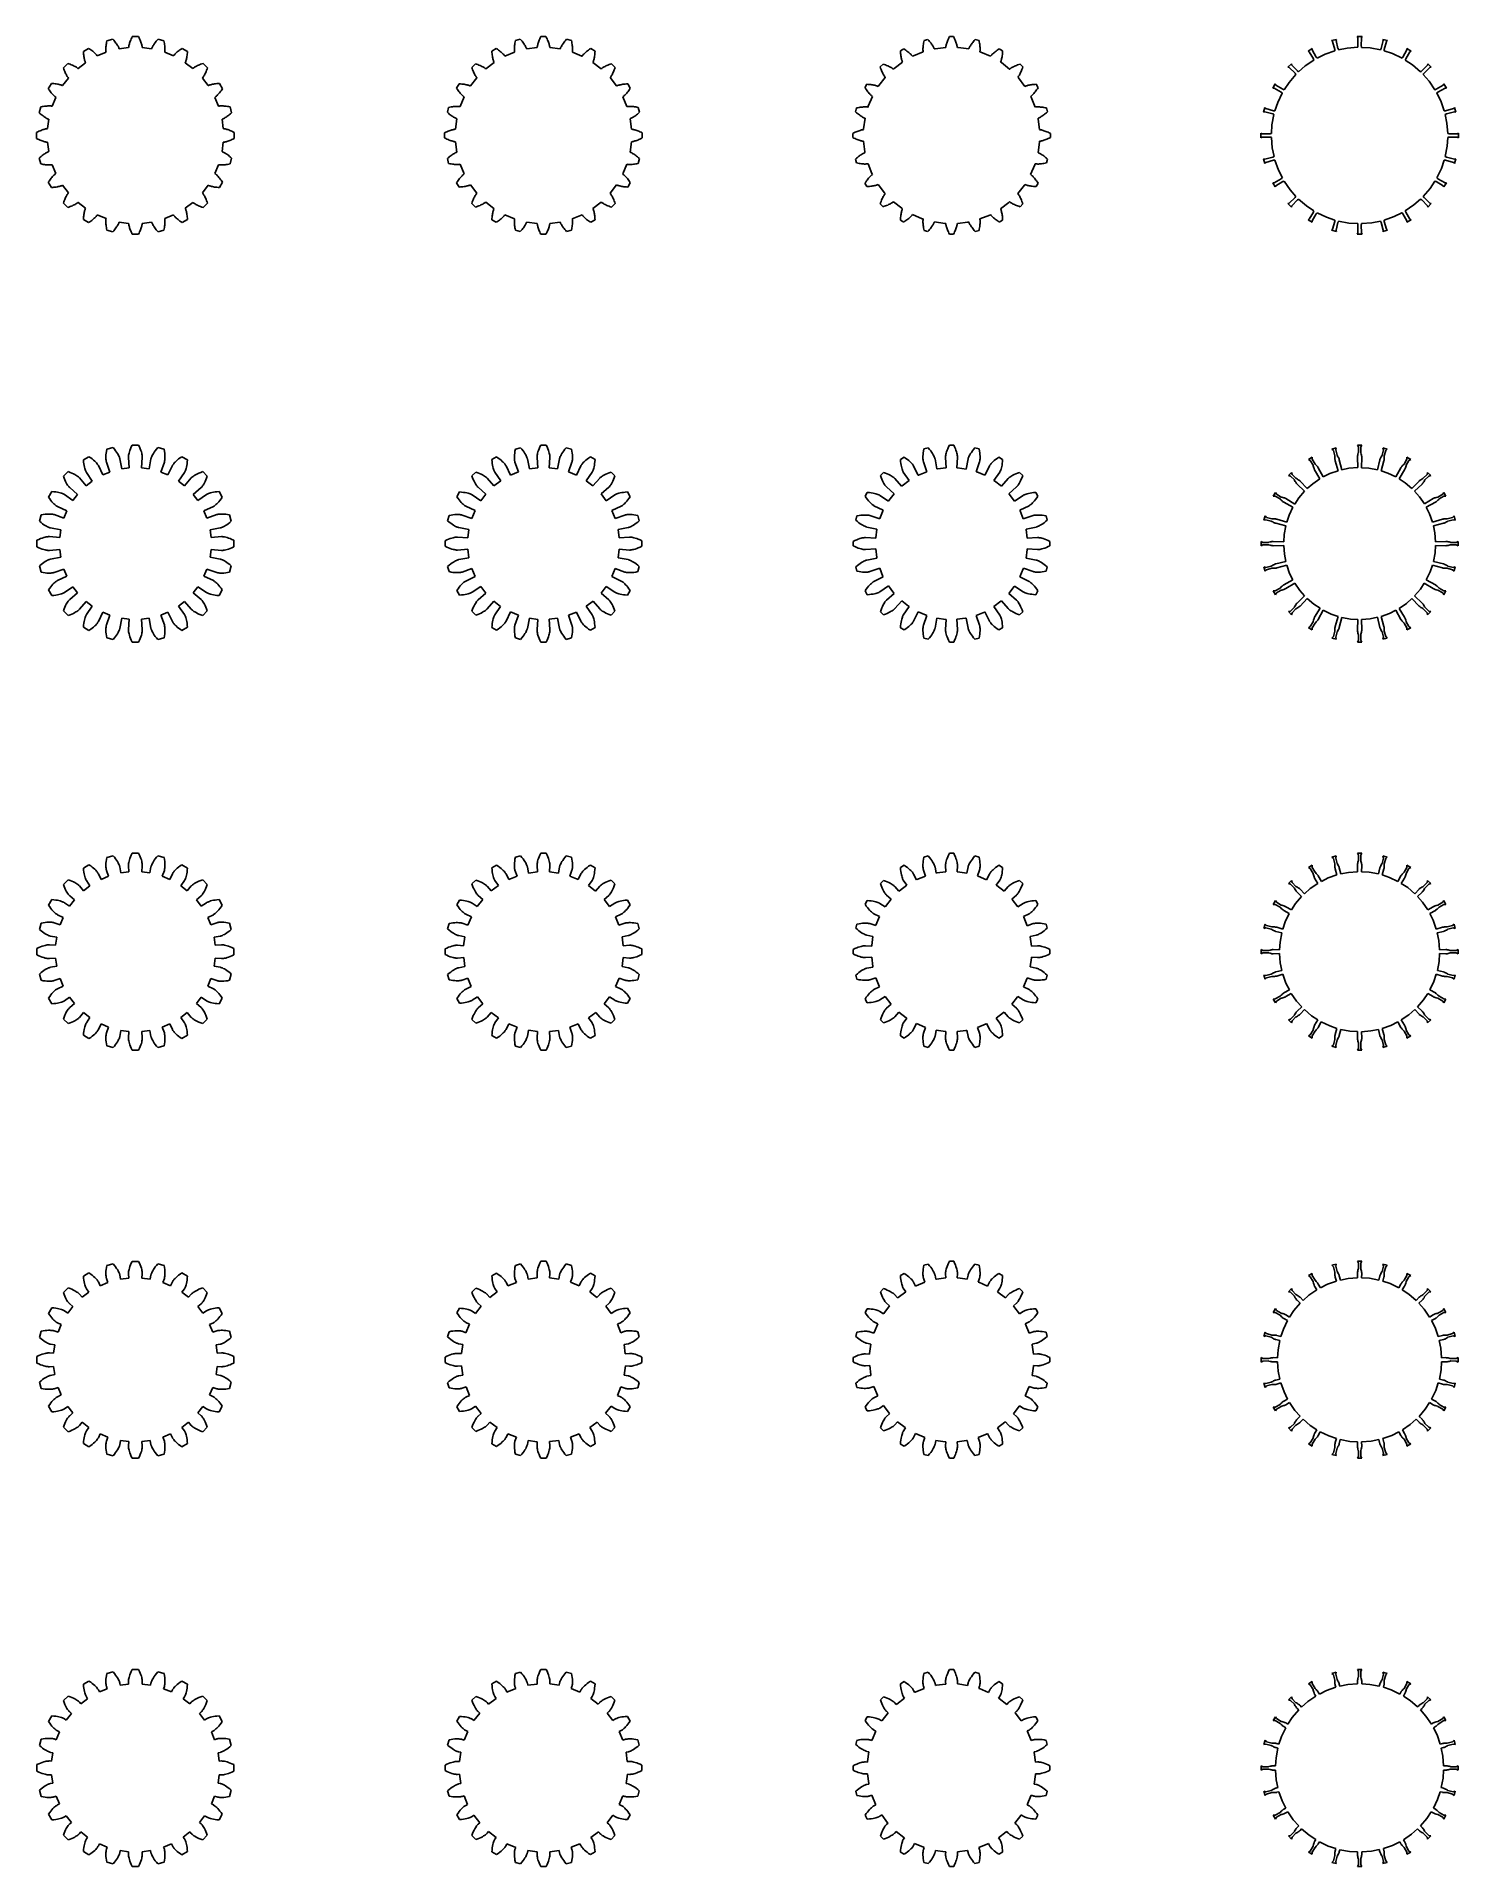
# Model space of a CAD drawing. Header units: metres. Extents: x -24 to 324, y -24 to 424.
import ezdxf

# ---------------------------------------------------------------- set-up
doc = ezdxf.new("R2010")
doc.units = ezdxf.units.M

msp = doc.modelspace()

# ---------------------------------------------------------------- linework, layer by layer
for p, q in [((-7.22626, 421.489), (-7.2332, 421.263)), ((-7.21179, 421.732), (-7.22626, 421.489)), ((-7.18883, 421.992), (-7.21179, 421.732)), ((-7.15637, 422.269), (-7.18883, 421.992)), ((-7.11345, 422.562), (-7.15637, 422.269)), ((-7.05913, 422.87), (-7.11345, 422.562)), ((-6.99246, 423.194), (-7.05913, 422.87)), ((-5.54147, 423.583), (-6.99246, 423.194)), ((-5.32172, 423.336), (-5.54147, 423.583)), ((-5.12035, 423.096), (-5.32172, 423.336)), ((-4.93675, 422.863), (-5.12035, 423.096)), ((-4.77032, 422.64), (-4.93675, 422.863)), ((-4.62038, 422.426), (-4.77032, 422.64)), ((-4.48624, 422.223), (-4.62038, 422.426)), ((-4.36716, 422.031), (-4.48624, 422.223)), ((-4.26241, 421.85), (-4.36716, 422.031)), ((-4.17119, 421.682), (-4.26241, 421.85)), ((-4.09268, 421.526), (-4.17119, 421.682)), ((-4.02608, 421.385), (-4.09268, 421.526)), ((-1.66539, 421.546), (-3.96777, 421.243)), ((-1.6459, 421.698), (-1.66655, 421.561)), ((-1.66655, 421.561), (-1.66539, 421.546)), ((-1.61823, 421.852), (-1.6459, 421.698)), ((-1.58258, 422.023), (-1.61823, 421.852)), ((-1.53801, 422.209), (-1.58258, 422.023)), ((-1.48357, 422.41), (-1.53801, 422.209)), ((-1.41833, 422.627), (-1.48357, 422.41)), ((-1.34142, 422.858), (-1.41833, 422.627)), ((-1.25191, 423.103), (-1.34142, 422.858)), ((-1.14896, 423.362), (-1.25191, 423.103)), ((-1.03171, 423.634), (-1.14896, 423.362)), ((-0.89935, 423.918), (-1.03171, 423.634)), ((-0.75108, 424.214), (-0.89935, 423.918)), ((0.75108, 424.214), (-0.75108, 424.214)), ((0.89935, 423.918), (0.75108, 424.214)), ((1.03171, 423.634), (0.89935, 423.918)), ((1.14896, 423.362), (1.03171, 423.634)), ((1.25191, 423.103), (1.14896, 423.362)), ((1.34142, 422.858), (1.25191, 423.103)), ((1.41833, 422.627), (1.34142, 422.858)), ((1.48357, 422.41), (1.41833, 422.627)), ((1.53801, 422.209), (1.48357, 422.41)), ((1.58258, 422.023), (1.53801, 422.209)), ((1.61823, 421.852), (1.58258, 422.023)), ((1.6459, 421.698), (1.61823, 421.852)), ((1.66655, 421.561), (1.6459, 421.698)), ((1.66539, 421.546), (1.66655, 421.561)), ((3.96777, 421.243), (1.66539, 421.546)), ((4.09268, 421.526), (4.02608, 421.385)), ((4.17119, 421.682), (4.09268, 421.526)), ((4.26241, 421.85), (4.17119, 421.682)), ((4.36716, 422.031), (4.26241, 421.85)), ((4.48624, 422.223), (4.36716, 422.031)), ((4.62038, 422.426), (4.48624, 422.223)), ((4.77032, 422.64), (4.62038, 422.426)), ((4.93675, 422.863), (4.77032, 422.64)), ((5.12035, 423.096), (4.93675, 422.863)), ((5.32172, 423.336), (5.12035, 423.096)), ((5.54147, 423.583), (5.32172, 423.336)), ((6.99246, 423.194), (5.54147, 423.583)), ((7.05913, 422.87), (6.99246, 423.194)), ((7.11345, 422.562), (7.05913, 422.87)), ((7.15637, 422.269), (7.11345, 422.562)), ((7.18883, 421.992), (7.15637, 422.269)), ((7.21179, 421.732), (7.18883, 421.992)), ((7.22626, 421.489), (7.21179, 421.732)), ((7.2332, 421.263), (7.22626, 421.489)), ((92.8932, 421.529), (92.885, 421.302)), ((92.9091, 421.772), (92.8932, 421.529)), ((92.9335, 422.032), (92.9091, 421.772)), ((92.9675, 422.308), (92.9335, 422.032)), ((93.012, 422.601), (92.9675, 422.308)), ((93.068, 422.909), (93.012, 422.601)), ((93.1365, 423.233), (93.068, 422.909)), ((94.3276, 423.552), (93.1365, 423.233)), ((94.5487, 423.306), (94.3276, 423.552)), ((94.7514, 423.067), (94.5487, 423.306)), ((94.9363, 422.836), (94.7514, 423.067)), ((95.104, 422.613), (94.9363, 422.836)), ((95.2551, 422.4), (95.104, 422.613)), ((95.3904, 422.198), (95.2551, 422.4)), ((95.5105, 422.006), (95.3904, 422.198)), ((95.6163, 421.826), (95.5105, 422.006)), ((95.7084, 421.658), (95.6163, 421.826)), ((95.7878, 421.503), (95.7084, 421.658)), ((95.8552, 421.362), (95.7878, 421.503)), ((98.4543, 421.555), (95.9116, 421.234)), ((98.4747, 421.707), (98.4533, 421.57)), ((98.4533, 421.57), (98.4543, 421.555)), ((98.5032, 421.861), (98.4747, 421.707)), ((98.5398, 422.031), (98.5032, 421.861)), ((98.5854, 422.217), (98.5398, 422.031)), ((98.641, 422.418), (98.5854, 422.217)), ((98.7074, 422.634), (98.641, 422.418)), ((98.7856, 422.865), (98.7074, 422.634)), ((98.8765, 423.11), (98.7856, 422.865)), ((98.9809, 423.368), (98.8765, 423.11)), ((99.0996, 423.639), (98.9809, 423.368)), ((99.2335, 423.923), (99.0996, 423.639)), ((99.3835, 424.218), (99.2335, 423.923)), ((100.617, 424.218), (99.3835, 424.218)), ((100.766, 423.923), (100.617, 424.218)), ((100.9, 423.639), (100.766, 423.923)), ((101.019, 423.368), (100.9, 423.639)), ((101.124, 423.11), (101.019, 423.368)), ((101.214, 422.865), (101.124, 423.11)), ((101.293, 422.634), (101.214, 422.865)), ((101.359, 422.418), (101.293, 422.634)), ((101.415, 422.217), (101.359, 422.418)), ((101.46, 422.031), (101.415, 422.217)), ((101.497, 421.861), (101.46, 422.031)), ((101.525, 421.707), (101.497, 421.861)), ((101.547, 421.57), (101.525, 421.707)), ((101.547, 421.569), (101.547, 421.57)), ((104.086, 421.22), (101.547, 421.569)), ((104.212, 421.503), (104.145, 421.362)), ((104.292, 421.658), (104.212, 421.503)), ((104.384, 421.826), (104.292, 421.658)), ((104.489, 422.006), (104.384, 421.826)), ((104.61, 422.198), (104.489, 422.006)), ((104.745, 422.4), (104.61, 422.198)), ((104.896, 422.613), (104.745, 422.4)), ((105.064, 422.836), (104.896, 422.613)), ((105.249, 423.067), (105.064, 422.836)), ((105.451, 423.306), (105.249, 423.067)), ((105.672, 423.552), (105.451, 423.306)), ((106.863, 423.233), (105.672, 423.552)), ((106.932, 422.909), (106.863, 423.233)), ((106.988, 422.601), (106.932, 422.909)), ((107.033, 422.308), (106.988, 422.601)), ((107.067, 422.032), (107.033, 422.308)), ((107.091, 421.772), (107.067, 422.032)), ((107.107, 421.529), (107.091, 421.772)), ((107.115, 421.302), (107.107, 421.529)), ((193.013, 421.568), (193.003, 421.342)), ((193.03, 421.811), (193.013, 421.568)), ((193.056, 422.071), (193.03, 421.811)), ((193.092, 422.347), (193.056, 422.071)), ((193.138, 422.639), (193.092, 422.347)), ((193.195, 422.947), (193.138, 422.639)), ((193.266, 423.271), (193.195, 422.947)), ((194.197, 423.52), (193.266, 423.271)), ((194.419, 423.275), (194.197, 423.52)), ((194.623, 423.037), (194.419, 423.275)), ((194.81, 422.807), (194.623, 423.037)), ((194.978, 422.586), (194.81, 422.807)), ((195.131, 422.374), (194.978, 422.586)), ((195.267, 422.172), (195.131, 422.374)), ((195.388, 421.981), (195.267, 422.172)), ((195.495, 421.801), (195.388, 421.981)), ((195.588, 421.634), (195.495, 421.801)), ((195.668, 421.48), (195.588, 421.634)), ((195.737, 421.339), (195.668, 421.48)), ((198.574, 421.563), (196.017, 421.255)), ((198.595, 421.715), (198.573, 421.578)), ((198.573, 421.578), (198.574, 421.563)), ((198.625, 421.869), (198.595, 421.715)), ((198.662, 422.039), (198.625, 421.869)), ((198.709, 422.224), (198.662, 422.039)), ((198.766, 422.425), (198.709, 422.224)), ((198.833, 422.641), (198.766, 422.425)), ((198.913, 422.872), (198.833, 422.641)), ((199.005, 423.116), (198.913, 422.872)), ((199.111, 423.373), (199.005, 423.116)), ((199.231, 423.644), (199.111, 423.373)), ((199.366, 423.927), (199.231, 423.644)), ((199.518, 424.221), (199.366, 423.927)), ((200.482, 424.221), (199.518, 424.221)), ((200.634, 423.927), (200.482, 424.221)), ((200.769, 423.644), (200.634, 423.927)), ((200.889, 423.373), (200.769, 423.644)), ((200.995, 423.116), (200.889, 423.373)), ((201.087, 422.872), (200.995, 423.116)), ((201.167, 422.641), (201.087, 422.872)), ((201.234, 422.425), (201.167, 422.641)), ((201.291, 422.224), (201.234, 422.425)), ((201.338, 422.039), (201.291, 422.224)), ((201.375, 421.869), (201.338, 422.039)), ((201.405, 421.715), (201.375, 421.869)), ((201.427, 421.578), (201.405, 421.715)), ((201.426, 421.564), (201.427, 421.578)), ((201.654, 421.562), (201.426, 421.564)), ((204.204, 421.197), (201.654, 421.562)), ((204.332, 421.48), (204.263, 421.339)), ((204.412, 421.634), (204.332, 421.48)), ((204.505, 421.801), (204.412, 421.634)), ((204.612, 421.981), (204.505, 421.801)), ((204.733, 422.172), (204.612, 421.981)), ((204.869, 422.374), (204.733, 422.172)), ((205.022, 422.586), (204.869, 422.374)), ((205.19, 422.807), (205.022, 422.586)), ((205.377, 423.037), (205.19, 422.807)), ((205.581, 423.275), (205.377, 423.037)), ((205.803, 423.52), (205.581, 423.275)), ((206.734, 423.271), (205.803, 423.52)), ((206.805, 422.947), (206.734, 423.271)), ((206.862, 422.639), (206.805, 422.947)), ((206.908, 422.347), (206.862, 422.639)), ((206.944, 422.071), (206.908, 422.347)), ((206.97, 421.811), (206.944, 422.071)), ((206.987, 421.568), (206.97, 421.811)), ((206.997, 421.342), (206.987, 421.568)), ((294.306, 423.547), (293.158, 423.239)), ((293.158, 423.239), (293.391, 423.004)), ((293.391, 423.004), (293.941, 421.089)), ((294.222, 423.227), (294.306, 423.547)), ((294.703, 421.293), (294.222, 423.227)), ((299.534, 421.605), (296.965, 421.411)), ((300.595, 424.218), (299.405, 424.218)), ((299.405, 424.218), (299.57, 423.931)), ((299.561, 421.756), (299.533, 421.62)), ((299.533, 421.62), (299.534, 421.605)), ((299.598, 421.908), (299.561, 421.756)), ((299.57, 423.931), (299.606, 421.938)), ((299.606, 421.938), (299.598, 421.908)), ((300.394, 421.938), (300.43, 423.931)), ((300.402, 421.908), (300.394, 421.938)), ((300.439, 421.756), (300.402, 421.908)), ((300.43, 423.931), (300.595, 424.218)), ((300.467, 421.62), (300.439, 421.756)), ((300.466, 421.586), (300.467, 421.62)), ((302.61, 421.467), (300.466, 421.586)), ((305.141, 420.989), (302.61, 421.467)), ((305.778, 423.227), (305.297, 421.293)), ((306.842, 423.239), (305.694, 423.547)), ((305.694, 423.547), (305.778, 423.227)), ((306.059, 421.089), (306.609, 423.004)), ((306.609, 423.004), (306.842, 423.239)), ((-16.5906, 417.653), (-17.6528, 416.591)), ((-16.2766, 417.548), (-16.5906, 417.653)), ((-15.9821, 417.441), (-16.2766, 417.548)), ((-15.7071, 417.332), (-15.9821, 417.441)), ((-15.4513, 417.222), (-15.7071, 417.332)), ((-15.2145, 417.112), (-15.4513, 417.222)), ((-14.9967, 417.003), (-15.2145, 417.112)), ((-14.7974, 416.895), (-14.9967, 417.003)), ((-12.2151, 417.826), (-14.0575, 416.413)), ((-11.4564, 421.345), (-12.7573, 420.594)), ((-12.7573, 420.594), (-12.7378, 420.264)), ((-12.7378, 420.264), (-12.7104, 419.952)), ((-12.7104, 419.952), (-12.6761, 419.658)), ((-12.6761, 419.658), (-12.6358, 419.382)), ((-12.6358, 419.382), (-12.5907, 419.125)), ((-12.5907, 419.125), (-12.5417, 418.886)), ((-12.5417, 418.886), (-12.4899, 418.666)), ((-12.4899, 418.666), (-12.4363, 418.464)), ((-12.4363, 418.464), (-12.3818, 418.281)), ((-12.3818, 418.281), (-12.3275, 418.115)), ((-12.3275, 418.115), (-12.2745, 417.968)), ((-12.2745, 417.968), (-12.2236, 417.839)), ((-12.2236, 417.839), (-12.2151, 417.826)), ((-11.1801, 421.163), (-11.4564, 421.345)), ((-10.9235, 420.983), (-11.1801, 421.163)), ((-10.686, 420.807), (-10.9235, 420.983)), ((-10.4675, 420.634), (-10.686, 420.807)), ((-10.2673, 420.466), (-10.4675, 420.634)), ((-10.0851, 420.305), (-10.2673, 420.466)), ((-9.92029, 420.15), (-10.0851, 420.305)), ((-9.77234, 420.002), (-9.92029, 420.15)), ((-9.64069, 419.863), (-9.77234, 420.002)), ((-9.52469, 419.734), (-9.64069, 419.863)), ((-9.42371, 419.614), (-9.52469, 419.734)), ((-9.33707, 419.505), (-9.42371, 419.614)), ((-9.33055, 419.492), (-9.33707, 419.505)), ((-7.18506, 420.38), (-9.33055, 419.492)), ((-7.2332, 421.263), (-7.23361, 421.054)), ((-7.23361, 421.054), (-7.22849, 420.862)), ((-7.22849, 420.862), (-7.21886, 420.689)), ((-7.21886, 420.689), (-7.20572, 420.533)), ((-7.20572, 420.533), (-7.19008, 420.395)), ((-7.19008, 420.395), (-7.18506, 420.38)), ((-3.97055, 421.257), (-4.02608, 421.385)), ((-3.96777, 421.243), (-3.97055, 421.257)), ((3.97055, 421.257), (3.96777, 421.243)), ((4.02608, 421.385), (3.97055, 421.257)), ((7.18506, 420.38), (7.19008, 420.395)), ((9.33055, 419.492), (7.18506, 420.38)), ((7.19008, 420.395), (7.20572, 420.533)), ((7.20572, 420.533), (7.21886, 420.689)), ((7.21886, 420.689), (7.22849, 420.862)), ((7.22849, 420.862), (7.23361, 421.054)), ((7.23361, 421.054), (7.2332, 421.263)), ((9.33707, 419.505), (9.33055, 419.492)), ((9.42371, 419.614), (9.33707, 419.505)), ((9.52469, 419.734), (9.42371, 419.614)), ((9.64069, 419.863), (9.52469, 419.734)), ((9.77234, 420.002), (9.64069, 419.863)), ((9.92029, 420.15), (9.77234, 420.002)), ((10.0851, 420.305), (9.92029, 420.15)), ((10.2673, 420.466), (10.0851, 420.305)), ((10.4675, 420.634), (10.2673, 420.466)), ((10.686, 420.807), (10.4675, 420.634)), ((10.9235, 420.983), (10.686, 420.807)), ((11.1801, 421.163), (10.9235, 420.983)), ((11.4564, 421.345), (11.1801, 421.163)), ((12.7573, 420.594), (11.4564, 421.345)), ((12.2151, 417.826), (12.2236, 417.839)), ((14.0575, 416.413), (12.2151, 417.826)), ((12.2236, 417.839), (12.2745, 417.968)), ((12.2745, 417.968), (12.3275, 418.115)), ((12.3275, 418.115), (12.3818, 418.281)), ((12.3818, 418.281), (12.4363, 418.464)), ((12.4363, 418.464), (12.4899, 418.666)), ((12.4899, 418.666), (12.5417, 418.886)), ((12.5417, 418.886), (12.5907, 419.125)), ((12.5907, 419.125), (12.6358, 419.382)), ((12.6358, 419.382), (12.6761, 419.658)), ((12.6761, 419.658), (12.7104, 419.952)), ((12.7104, 419.952), (12.7378, 420.264)), ((12.7378, 420.264), (12.7573, 420.594)), ((14.9967, 417.003), (14.7974, 416.895)), ((15.2145, 417.112), (14.9967, 417.003)), ((15.4513, 417.222), (15.2145, 417.112)), ((15.7071, 417.332), (15.4513, 417.222)), ((15.9821, 417.441), (15.7071, 417.332)), ((16.2766, 417.548), (15.9821, 417.441)), ((16.5906, 417.653), (16.2766, 417.548)), ((17.6528, 416.591), (16.5906, 417.653)), ((83.3116, 417.56), (82.4397, 416.688)), ((83.6261, 417.458), (83.3116, 417.56)), ((83.9212, 417.352), (83.6261, 417.458)), ((84.1969, 417.244), (83.9212, 417.352)), ((84.4533, 417.136), (84.1969, 417.244)), ((84.6906, 417.027), (84.4533, 417.136)), ((84.9091, 416.919), (84.6906, 417.027)), ((87.8841, 417.894), (85.8422, 416.345)), ((88.4252, 421.281), (87.3573, 420.665)), ((87.3573, 420.665), (87.3749, 420.334)), ((87.3749, 420.334), (87.4006, 420.022)), ((87.4006, 420.022), (87.4333, 419.728)), ((87.4333, 419.728), (87.472, 419.452)), ((87.472, 419.452), (87.5157, 419.195)), ((87.5157, 419.195), (87.5634, 418.956)), ((87.5634, 418.956), (87.614, 418.735)), ((87.614, 418.735), (87.6665, 418.533)), ((87.6665, 418.533), (87.7199, 418.349)), ((87.7199, 418.349), (87.7733, 418.184)), ((87.7733, 418.184), (87.8255, 418.036)), ((87.8255, 418.036), (87.8757, 417.906)), ((87.8757, 417.906), (87.8841, 417.894)), ((88.7025, 421.101), (88.4252, 421.281)), ((88.9601, 420.922), (88.7025, 421.101)), ((89.1985, 420.747), (88.9601, 420.922)), ((89.4181, 420.576), (89.1985, 420.747)), ((89.6191, 420.409), (89.4181, 420.576)), ((89.8023, 420.248), (89.6191, 420.409)), ((89.9679, 420.094), (89.8023, 420.248)), ((90.1167, 419.948), (89.9679, 420.094)), ((90.2491, 419.809), (90.1167, 419.948)), ((90.3658, 419.68), (90.2491, 419.809)), ((90.4675, 419.561), (90.3658, 419.68)), ((90.5547, 419.453), (90.4675, 419.561)), ((90.5551, 419.452), (90.5547, 419.453)), ((92.9283, 420.42), (90.5551, 419.452)), ((92.885, 421.302), (92.8835, 421.094)), ((92.8835, 421.094), (92.8875, 420.902)), ((92.8875, 420.902), (92.8962, 420.729)), ((92.8962, 420.729), (92.9085, 420.573)), ((92.9085, 420.573), (92.9234, 420.434)), ((92.9234, 420.434), (92.9283, 420.42)), ((95.9114, 421.235), (95.8552, 421.362)), ((95.9116, 421.234), (95.9114, 421.235)), ((104.089, 421.235), (104.086, 421.22)), ((104.145, 421.362), (104.089, 421.235)), ((109.439, 419.44), (107.076, 420.434)), ((107.076, 420.434), (107.077, 420.434)), ((107.077, 420.434), (107.092, 420.573)), ((107.092, 420.573), (107.104, 420.729)), ((107.104, 420.729), (107.112, 420.902)), ((107.112, 420.902), (107.117, 421.094)), ((107.117, 421.094), (107.115, 421.302)), ((109.445, 419.453), (109.439, 419.44)), ((109.533, 419.561), (109.445, 419.453)), ((109.634, 419.68), (109.533, 419.561)), ((109.751, 419.809), (109.634, 419.68)), ((109.883, 419.948), (109.751, 419.809)), ((110.032, 420.094), (109.883, 419.948)), ((110.198, 420.248), (110.032, 420.094)), ((110.381, 420.409), (110.198, 420.248)), ((110.582, 420.576), (110.381, 420.409)), ((110.801, 420.747), (110.582, 420.576)), ((111.04, 420.922), (110.801, 420.747)), ((111.298, 421.101), (111.04, 420.922)), ((111.575, 421.281), (111.298, 421.101)), ((112.643, 420.665), (111.575, 421.281)), ((112.124, 417.906), (112.174, 418.036)), ((114.148, 416.334), (112.124, 417.906)), ((112.124, 417.906), (112.124, 417.906)), ((112.174, 418.036), (112.227, 418.184)), ((112.227, 418.184), (112.28, 418.349)), ((112.28, 418.349), (112.333, 418.533)), ((112.333, 418.533), (112.386, 418.735)), ((112.386, 418.735), (112.437, 418.956)), ((112.437, 418.956), (112.484, 419.195)), ((112.484, 419.195), (112.528, 419.452)), ((112.528, 419.452), (112.567, 419.728)), ((112.567, 419.728), (112.599, 420.022)), ((112.599, 420.022), (112.625, 420.334)), ((112.625, 420.334), (112.643, 420.665)), ((115.309, 417.027), (115.091, 416.919)), ((115.547, 417.136), (115.309, 417.027)), ((115.803, 417.244), (115.547, 417.136)), ((116.079, 417.352), (115.803, 417.244)), ((116.374, 417.458), (116.079, 417.352)), ((116.688, 417.56), (116.374, 417.458)), ((117.56, 416.688), (116.688, 417.56)), ((183.214, 417.467), (182.533, 416.786)), ((183.529, 417.367), (183.214, 417.467)), ((183.825, 417.263), (183.529, 417.367)), ((184.101, 417.156), (183.825, 417.263)), ((184.358, 417.049), (184.101, 417.156)), ((184.596, 416.941), (184.358, 417.049)), ((187.984, 417.961), (185.923, 416.416)), ((188.307, 421.217), (187.472, 420.735)), ((187.472, 420.735), (187.488, 420.404)), ((187.488, 420.404), (187.512, 420.092)), ((187.512, 420.092), (187.543, 419.797)), ((187.543, 419.797), (187.58, 419.521)), ((187.58, 419.521), (187.623, 419.264)), ((187.623, 419.264), (187.669, 419.024)), ((187.669, 419.024), (187.718, 418.804)), ((187.718, 418.804), (187.77, 418.601)), ((187.77, 418.601), (187.822, 418.417)), ((187.822, 418.417), (187.874, 418.251)), ((187.874, 418.251), (187.926, 418.104)), ((187.926, 418.104), (187.975, 417.974)), ((187.975, 417.974), (187.984, 417.961)), ((188.585, 421.038), (188.307, 421.217)), ((188.844, 420.861), (188.585, 421.038)), ((189.083, 420.687), (188.844, 420.861)), ((189.304, 420.516), (189.083, 420.687)), ((189.506, 420.351), (189.304, 420.516)), ((189.69, 420.191), (189.506, 420.351)), ((189.856, 420.038), (189.69, 420.191)), ((190.006, 419.892), (189.856, 420.038)), ((190.139, 419.755), (190.006, 419.892)), ((190.257, 419.627), (190.139, 419.755)), ((190.359, 419.508), (190.257, 419.627)), ((190.447, 419.4), (190.359, 419.508)), ((190.453, 419.388), (190.447, 419.4)), ((190.652, 419.5), (190.453, 419.388)), ((193.042, 420.459), (190.652, 419.5)), ((193.003, 421.342), (193.001, 421.133)), ((193.001, 421.133), (193.004, 420.942)), ((193.004, 420.942), (193.011, 420.768)), ((193.011, 420.768), (193.023, 420.612)), ((193.023, 420.612), (193.037, 420.473)), ((193.037, 420.473), (193.042, 420.459)), ((195.794, 421.212), (195.737, 421.339)), ((195.796, 421.198), (195.794, 421.212)), ((196.017, 421.255), (195.796, 421.198)), ((204.206, 421.212), (204.204, 421.197)), ((204.263, 421.339), (204.206, 421.212)), ((206.959, 420.46), (206.963, 420.473)), ((207.178, 420.399), (206.959, 420.46)), ((206.963, 420.473), (206.977, 420.612)), ((206.977, 420.612), (206.989, 420.768)), ((206.989, 420.768), (206.996, 420.942)), ((206.996, 420.942), (206.999, 421.133)), ((206.999, 421.133), (206.997, 421.342)), ((209.547, 419.387), (207.178, 420.399)), ((209.553, 419.4), (209.547, 419.387)), ((209.641, 419.508), (209.553, 419.4)), ((209.743, 419.627), (209.641, 419.508)), ((209.861, 419.755), (209.743, 419.627)), ((209.994, 419.892), (209.861, 419.755)), ((210.144, 420.038), (209.994, 419.892)), ((210.31, 420.191), (210.144, 420.038)), ((210.494, 420.351), (210.31, 420.191)), ((210.696, 420.516), (210.494, 420.351)), ((210.917, 420.687), (210.696, 420.516)), ((211.156, 420.861), (210.917, 420.687)), ((211.415, 421.038), (211.156, 420.861)), ((211.693, 421.217), (211.415, 421.038)), ((212.528, 420.735), (211.693, 421.217)), ((212.017, 417.962), (212.025, 417.974)), ((212.213, 417.846), (212.017, 417.962)), ((212.025, 417.974), (212.074, 418.104)), ((212.074, 418.104), (212.126, 418.251)), ((212.126, 418.251), (212.178, 418.417)), ((212.178, 418.417), (212.23, 418.601)), ((214.239, 416.255), (212.213, 417.846)), ((212.23, 418.601), (212.282, 418.804)), ((212.282, 418.804), (212.331, 419.024)), ((212.331, 419.024), (212.377, 419.264)), ((212.377, 419.264), (212.42, 419.521)), ((212.42, 419.521), (212.457, 419.797)), ((212.457, 419.797), (212.488, 420.092)), ((212.488, 420.092), (212.512, 420.404)), ((212.512, 420.404), (212.528, 420.735)), ((215.642, 417.049), (215.404, 416.941)), ((215.899, 417.156), (215.642, 417.049)), ((216.175, 417.263), (215.899, 417.156)), ((216.471, 417.367), (216.175, 417.263)), ((216.786, 417.467), (216.471, 417.367)), ((217.467, 416.786), (216.786, 417.467)), ((283.296, 417.545), (282.455, 416.704)), ((283.382, 417.226), (283.296, 417.545)), ((284.766, 415.792), (283.382, 417.226)), ((286.666, 417.025), (285.066, 415.593)), ((288.794, 418.477), (286.666, 417.025)), ((288.406, 421.271), (287.376, 420.676)), ((287.376, 420.676), (287.662, 420.51)), ((287.662, 420.51), (288.689, 418.802)), ((288.407, 420.94), (288.406, 421.271)), ((289.372, 419.196), (288.407, 420.94)), ((288.689, 418.802), (288.697, 418.772)), ((288.697, 418.772), (288.742, 418.622)), ((288.742, 418.622), (288.786, 418.49)), ((288.786, 418.49), (288.794, 418.477)), ((289.394, 419.174), (289.372, 419.196)), ((289.502, 419.061), (289.394, 419.174)), ((289.594, 418.957), (289.502, 419.061)), ((289.611, 418.927), (289.594, 418.957)), ((291.527, 419.896), (289.611, 418.927)), ((293.958, 420.748), (291.527, 419.896)), ((293.941, 421.089), (293.941, 421.058)), ((293.941, 421.058), (293.946, 420.901)), ((293.946, 420.901), (293.953, 420.762)), ((293.953, 420.762), (293.958, 420.748)), ((294.718, 421.266), (294.703, 421.293)), ((294.793, 421.128), (294.718, 421.266)), ((294.855, 421.004), (294.793, 421.128)), ((294.863, 420.971), (294.855, 421.004)), ((296.965, 421.411), (294.863, 420.971)), ((305.145, 421.004), (305.141, 420.989)), ((305.207, 421.128), (305.145, 421.004)), ((305.282, 421.266), (305.207, 421.128)), ((305.297, 421.293), (305.282, 421.266)), ((306.037, 420.73), (306.047, 420.762)), ((308.077, 420.06), (306.037, 420.73)), ((306.047, 420.762), (306.054, 420.901)), ((306.054, 420.901), (306.059, 421.058)), ((306.059, 421.058), (306.059, 421.089)), ((310.398, 418.944), (308.077, 420.06)), ((310.406, 418.957), (310.398, 418.944)), ((310.498, 419.061), (310.406, 418.957)), ((310.606, 419.174), (310.498, 419.061)), ((310.628, 419.196), (310.606, 419.174)), ((311.593, 420.94), (310.628, 419.196)), ((311.197, 418.461), (311.214, 418.49)), ((312.994, 417.286), (311.197, 418.461)), ((311.214, 418.49), (311.258, 418.622)), ((311.258, 418.622), (311.303, 418.772)), ((311.303, 418.772), (311.311, 418.802)), ((311.311, 418.802), (312.338, 420.51)), ((311.594, 421.271), (311.593, 420.94)), ((312.624, 420.676), (311.594, 421.271)), ((312.338, 420.51), (312.624, 420.676)), ((314.947, 415.607), (312.994, 417.286)), ((316.618, 417.226), (315.234, 415.792)), ((316.704, 417.545), (316.618, 417.226)), ((317.545, 416.704), (316.704, 417.545)), ((-20.5942, 412.757), (-21.3452, 411.456)), ((-20.2639, 412.738), (-20.5942, 412.757)), ((-19.9517, 412.71), (-20.2639, 412.738)), ((-19.6577, 412.676), (-19.9517, 412.71)), ((-19.3821, 412.636), (-19.6577, 412.676)), ((-19.1249, 412.591), (-19.3821, 412.636)), ((-18.8862, 412.542), (-19.1249, 412.591)), ((-18.666, 412.49), (-18.8862, 412.542)), ((-18.4642, 412.436), (-18.666, 412.49)), ((-16.4127, 414.057), (-17.8264, 412.215)), ((-17.6528, 416.591), (-17.5485, 416.277)), ((-17.5485, 416.277), (-17.4412, 415.982)), ((-17.4412, 415.982), (-17.332, 415.707)), ((-17.332, 415.707), (-17.2217, 415.451)), ((-17.2217, 415.451), (-17.1116, 415.215)), ((-17.1116, 415.215), (-17.0025, 414.997)), ((-17.0025, 414.997), (-16.8954, 414.797)), ((-16.8954, 414.797), (-16.7914, 414.616)), ((-16.7914, 414.616), (-16.6913, 414.453)), ((-16.6913, 414.453), (-16.5961, 414.308)), ((-16.5961, 414.308), (-16.5068, 414.179)), ((-16.5068, 414.179), (-16.4241, 414.067)), ((-16.4241, 414.067), (-16.4127, 414.057)), ((-14.6163, 416.791), (-14.7974, 416.895)), ((-14.4532, 416.691), (-14.6163, 416.791)), ((-14.3076, 416.596), (-14.4532, 416.691)), ((-14.1791, 416.507), (-14.3076, 416.596)), ((-14.0673, 416.424), (-14.1791, 416.507)), ((-14.0575, 416.413), (-14.0673, 416.424)), ((14.0673, 416.424), (14.0575, 416.413)), ((14.1791, 416.507), (14.0673, 416.424)), ((14.3076, 416.596), (14.1791, 416.507)), ((14.4532, 416.691), (14.3076, 416.596)), ((14.6163, 416.791), (14.4532, 416.691)), ((14.7974, 416.895), (14.6163, 416.791)), ((16.4127, 414.057), (16.4241, 414.067)), ((17.8264, 412.215), (16.4127, 414.057)), ((16.4241, 414.067), (16.5068, 414.179)), ((16.5068, 414.179), (16.5961, 414.308)), ((16.5961, 414.308), (16.6913, 414.453)), ((16.6913, 414.453), (16.7914, 414.616)), ((16.7914, 414.616), (16.8954, 414.797)), ((16.8954, 414.797), (17.0025, 414.997)), ((17.0025, 414.997), (17.1116, 415.215)), ((17.1116, 415.215), (17.2217, 415.451)), ((17.2217, 415.451), (17.332, 415.707)), ((17.332, 415.707), (17.4412, 415.982)), ((17.4412, 415.982), (17.5485, 416.277)), ((17.5485, 416.277), (17.6528, 416.591)), ((18.666, 412.49), (18.4642, 412.436)), ((18.8862, 412.542), (18.666, 412.49)), ((19.1249, 412.591), (18.8862, 412.542)), ((19.3821, 412.636), (19.1249, 412.591)), ((19.6577, 412.676), (19.3821, 412.636)), ((19.9517, 412.71), (19.6577, 412.676)), ((20.2639, 412.738), (19.9517, 412.71)), ((20.5942, 412.757), (20.2639, 412.738)), ((21.3452, 411.456), (20.5942, 412.757)), ((79.3353, 412.643), (78.7187, 411.575)), ((79.6656, 412.625), (79.3353, 412.643)), ((79.978, 412.599), (79.6656, 412.625)), ((80.2722, 412.567), (79.978, 412.599)), ((80.548, 412.528), (80.2722, 412.567)), ((80.8054, 412.484), (80.548, 412.528)), ((83.6657, 414.148), (82.0942, 412.124)), ((82.4397, 416.688), (82.5422, 416.374)), ((82.5422, 416.374), (82.6478, 416.079)), ((82.6478, 416.079), (82.7556, 415.803)), ((82.7556, 415.803), (82.8644, 415.547)), ((82.8644, 415.547), (82.9732, 415.309)), ((82.9732, 415.309), (83.0811, 415.091)), ((83.0811, 415.091), (83.187, 414.891)), ((83.187, 414.891), (83.2901, 414.709)), ((83.2901, 414.709), (83.3892, 414.546)), ((83.3892, 414.546), (83.4836, 414.4)), ((83.4836, 414.4), (83.5723, 414.271)), ((83.5723, 414.271), (83.6543, 414.158)), ((83.6543, 414.158), (83.6657, 414.148)), ((85.109, 416.813), (84.9091, 416.919)), ((85.2906, 416.71), (85.109, 416.813)), ((85.4543, 416.611), (85.2906, 416.71)), ((85.6004, 416.516), (85.4543, 416.611)), ((85.7294, 416.428), (85.6004, 416.516)), ((85.8417, 416.346), (85.7294, 416.428)), ((85.8422, 416.345), (85.8417, 416.346)), ((114.158, 416.346), (114.148, 416.334)), ((114.271, 416.428), (114.158, 416.346)), ((114.4, 416.516), (114.271, 416.428)), ((114.546, 416.611), (114.4, 416.516)), ((114.709, 416.71), (114.546, 416.611)), ((114.891, 416.813), (114.709, 416.71)), ((115.091, 416.919), (114.891, 416.813)), ((117.894, 412.116), (116.345, 414.158)), ((116.345, 414.158), (116.346, 414.158)), ((116.346, 414.158), (116.428, 414.271)), ((116.428, 414.271), (116.516, 414.4)), ((116.516, 414.4), (116.611, 414.546)), ((116.611, 414.546), (116.71, 414.709)), ((116.71, 414.709), (116.813, 414.891)), ((116.813, 414.891), (116.919, 415.091)), ((116.919, 415.091), (117.027, 415.309)), ((117.027, 415.309), (117.136, 415.547)), ((117.136, 415.547), (117.244, 415.803)), ((117.244, 415.803), (117.352, 416.079)), ((117.352, 416.079), (117.458, 416.374)), ((117.458, 416.374), (117.56, 416.688)), ((119.452, 412.528), (119.195, 412.484)), ((119.728, 412.567), (119.452, 412.528)), ((120.022, 412.599), (119.728, 412.567)), ((120.334, 412.625), (120.022, 412.599)), ((120.665, 412.643), (120.334, 412.625)), ((121.281, 411.575), (120.665, 412.643)), ((179.265, 412.528), (178.783, 411.693)), ((179.596, 412.512), (179.265, 412.528)), ((179.908, 412.488), (179.596, 412.512)), ((180.203, 412.457), (179.908, 412.488)), ((183.745, 414.239), (182.154, 412.213)), ((182.533, 416.786), (182.633, 416.471)), ((182.633, 416.471), (182.737, 416.175)), ((182.737, 416.175), (182.844, 415.899)), ((182.844, 415.899), (182.951, 415.642)), ((182.951, 415.642), (183.059, 415.404)), ((183.059, 415.404), (183.165, 415.185)), ((183.165, 415.185), (183.27, 414.984)), ((183.27, 414.984), (183.372, 414.802)), ((183.372, 414.802), (183.47, 414.638)), ((183.47, 414.638), (183.564, 414.491)), ((183.564, 414.491), (183.652, 414.362)), ((183.652, 414.362), (183.733, 414.249)), ((183.733, 414.249), (183.745, 414.239)), ((184.815, 416.835), (184.596, 416.941)), ((185.016, 416.73), (184.815, 416.835)), ((185.198, 416.628), (185.016, 416.73)), ((185.362, 416.53), (185.198, 416.628)), ((185.509, 416.436), (185.362, 416.53)), ((185.638, 416.348), (185.509, 416.436)), ((185.751, 416.267), (185.638, 416.348)), ((185.76, 416.257), (185.751, 416.267)), ((185.923, 416.416), (185.76, 416.257)), ((214.249, 416.267), (214.239, 416.255)), ((214.362, 416.348), (214.249, 416.267)), ((214.491, 416.436), (214.362, 416.348)), ((214.638, 416.53), (214.491, 416.436)), ((214.802, 416.628), (214.638, 416.53)), ((214.984, 416.73), (214.802, 416.628)), ((215.185, 416.835), (214.984, 416.73)), ((215.404, 416.941), (215.185, 416.835)), ((216.257, 414.24), (216.267, 414.249)), ((216.416, 414.077), (216.257, 414.24)), ((216.267, 414.249), (216.348, 414.362)), ((216.348, 414.362), (216.436, 414.491)), ((217.961, 412.016), (216.416, 414.077)), ((216.436, 414.491), (216.53, 414.638)), ((216.53, 414.638), (216.628, 414.802)), ((216.628, 414.802), (216.73, 414.984)), ((216.73, 414.984), (216.835, 415.185)), ((216.835, 415.185), (216.941, 415.404)), ((216.941, 415.404), (217.049, 415.642)), ((217.049, 415.642), (217.156, 415.899)), ((217.156, 415.899), (217.263, 416.175)), ((217.263, 416.175), (217.367, 416.471)), ((217.367, 416.471), (217.467, 416.786)), ((220.092, 412.488), (219.797, 412.457)), ((220.404, 412.512), (220.092, 412.488)), ((220.735, 412.528), (220.404, 412.512)), ((221.217, 411.693), (220.735, 412.528)), ((279.324, 412.624), (278.729, 411.594)), ((279.49, 412.338), (279.324, 412.624)), ((282.714, 412.994), (281.539, 411.197)), ((282.455, 416.704), (282.774, 416.618)), ((284.393, 414.947), (282.714, 412.994)), ((282.774, 416.618), (284.208, 415.234)), ((284.208, 415.234), (284.224, 415.207)), ((284.224, 415.207), (284.306, 415.074)), ((284.306, 415.074), (284.382, 414.958)), ((284.382, 414.958), (284.393, 414.947)), ((284.793, 415.776), (284.766, 415.792)), ((284.926, 415.694), (284.793, 415.776)), ((285.042, 415.618), (284.926, 415.694)), ((285.066, 415.593), (285.042, 415.618)), ((314.958, 415.618), (314.947, 415.607)), ((315.074, 415.694), (314.958, 415.618)), ((315.207, 415.776), (315.074, 415.694)), ((315.234, 415.792), (315.207, 415.776)), ((315.593, 414.934), (315.618, 414.958)), ((317.025, 413.334), (315.593, 414.934)), ((315.618, 414.958), (315.694, 415.074)), ((315.694, 415.074), (315.776, 415.207)), ((315.776, 415.207), (315.792, 415.234)), ((315.792, 415.234), (317.226, 416.618)), ((318.477, 411.206), (317.025, 413.334)), ((317.226, 416.618), (317.545, 416.704)), ((320.676, 412.624), (320.51, 412.338)), ((321.271, 411.594), (320.676, 412.624)), ((-21.3452, 411.456), (-21.1632, 411.18)), ((-21.1632, 411.18), (-20.9834, 410.923)), ((-20.9834, 410.923), (-20.8067, 410.686)), ((-20.8067, 410.686), (-20.634, 410.467)), ((-20.634, 410.467), (-20.4663, 410.267)), ((-20.4663, 410.267), (-20.3046, 410.085)), ((-19.4918, 409.331), (-20.3805, 407.185)), ((-20.3046, 410.085), (-20.1496, 409.92)), ((-20.1496, 409.92), (-20.0022, 409.772)), ((-20.0022, 409.772), (-19.8633, 409.641)), ((-19.8633, 409.641), (-19.7337, 409.525)), ((-19.7337, 409.525), (-19.6142, 409.424)), ((-19.6142, 409.424), (-19.5054, 409.337)), ((-19.5054, 409.337), (-19.4918, 409.331)), ((-18.2807, 412.382), (-18.4642, 412.436)), ((-18.1155, 412.328), (-18.2807, 412.382)), ((-17.9682, 412.274), (-18.1155, 412.328)), ((-17.8388, 412.224), (-17.9682, 412.274)), ((-17.8264, 412.215), (-17.8388, 412.224)), ((17.8388, 412.224), (17.8264, 412.215)), ((17.9682, 412.274), (17.8388, 412.224)), ((18.1155, 412.328), (17.9682, 412.274)), ((18.2807, 412.382), (18.1155, 412.328)), ((18.4642, 412.436), (18.2807, 412.382)), ((19.4918, 409.331), (19.5054, 409.337)), ((20.3805, 407.185), (19.4918, 409.331)), ((19.5054, 409.337), (19.6142, 409.424)), ((19.6142, 409.424), (19.7337, 409.525)), ((19.7337, 409.525), (19.8633, 409.641)), ((19.8633, 409.641), (20.0022, 409.772)), ((20.0022, 409.772), (20.1496, 409.92)), ((20.1496, 409.92), (20.3046, 410.085)), ((20.3046, 410.085), (20.4663, 410.267)), ((20.4663, 410.267), (20.634, 410.467)), ((20.634, 410.467), (20.8067, 410.686)), ((20.8067, 410.686), (20.9834, 410.923)), ((20.9834, 410.923), (21.1632, 411.18)), ((21.1632, 411.18), (21.3452, 411.456)), ((78.7187, 411.575), (78.8992, 411.298)), ((78.8992, 411.298), (79.0776, 411.04)), ((79.0776, 411.04), (79.253, 410.801)), ((79.253, 410.801), (79.4245, 410.582)), ((79.4245, 410.582), (79.591, 410.381)), ((80.5604, 409.439), (79.5665, 407.076)), ((79.591, 410.381), (79.7518, 410.198)), ((79.7518, 410.198), (79.9059, 410.032)), ((79.9059, 410.032), (80.0524, 409.883)), ((80.0524, 409.883), (80.1905, 409.751)), ((80.1905, 409.751), (80.3195, 409.634)), ((80.3195, 409.634), (80.4385, 409.533)), ((80.4385, 409.533), (80.5468, 409.445)), ((80.5468, 409.445), (80.5604, 409.439)), ((81.0444, 412.437), (80.8054, 412.484)), ((81.2649, 412.386), (81.0444, 412.437)), ((81.467, 412.333), (81.2649, 412.386)), ((81.6507, 412.28), (81.467, 412.333)), ((81.8163, 412.227), (81.6507, 412.28)), ((81.9639, 412.174), (81.8163, 412.227)), ((82.0936, 412.124), (81.9639, 412.174)), ((82.0942, 412.124), (82.0936, 412.124)), ((117.906, 412.124), (117.894, 412.116)), ((118.036, 412.174), (117.906, 412.124)), ((118.184, 412.227), (118.036, 412.174)), ((118.349, 412.28), (118.184, 412.227)), ((118.533, 412.333), (118.349, 412.28)), ((118.735, 412.386), (118.533, 412.333)), ((118.956, 412.437), (118.735, 412.386)), ((119.195, 412.484), (118.956, 412.437)), ((120.42, 407.072), (119.452, 409.445)), ((119.452, 409.445), (119.453, 409.445)), ((119.453, 409.445), (119.561, 409.533)), ((119.561, 409.533), (119.68, 409.634)), ((119.68, 409.634), (119.809, 409.751)), ((119.809, 409.751), (119.948, 409.883)), ((119.948, 409.883), (120.094, 410.032)), ((120.094, 410.032), (120.248, 410.198)), ((120.248, 410.198), (120.409, 410.381)), ((120.409, 410.381), (120.576, 410.582)), ((120.576, 410.582), (120.747, 410.801)), ((120.747, 410.801), (120.922, 411.04)), ((120.922, 411.04), (121.101, 411.298)), ((121.101, 411.298), (121.281, 411.575)), ((178.783, 411.693), (178.962, 411.415)), ((178.962, 411.415), (179.139, 411.156)), ((179.139, 411.156), (179.313, 410.917)), ((179.313, 410.917), (179.484, 410.696)), ((179.484, 410.696), (179.649, 410.494)), ((180.613, 409.547), (179.601, 407.178)), ((179.649, 410.494), (179.809, 410.31)), ((179.809, 410.31), (179.962, 410.144)), ((179.962, 410.144), (180.108, 409.994)), ((180.108, 409.994), (180.245, 409.861)), ((180.479, 412.42), (180.203, 412.457)), ((180.245, 409.861), (180.373, 409.743)), ((180.373, 409.743), (180.492, 409.641)), ((180.736, 412.377), (180.479, 412.42)), ((180.492, 409.641), (180.6, 409.553)), ((180.6, 409.553), (180.613, 409.547)), ((180.976, 412.331), (180.736, 412.377)), ((181.196, 412.282), (180.976, 412.331)), ((181.399, 412.23), (181.196, 412.282)), ((181.583, 412.178), (181.399, 412.23)), ((181.749, 412.125), (181.583, 412.178)), ((181.896, 412.074), (181.749, 412.125)), ((182.026, 412.025), (181.896, 412.074)), ((182.038, 412.017), (182.026, 412.025)), ((182.154, 412.213), (182.038, 412.017)), ((217.974, 412.025), (217.961, 412.016)), ((218.104, 412.074), (217.974, 412.025)), ((218.251, 412.125), (218.104, 412.074)), ((218.417, 412.178), (218.251, 412.125)), ((218.601, 412.23), (218.417, 412.178)), ((218.804, 412.282), (218.601, 412.23)), ((219.024, 412.331), (218.804, 412.282)), ((219.264, 412.377), (219.024, 412.331)), ((219.521, 412.42), (219.264, 412.377)), ((219.388, 409.547), (219.4, 409.553)), ((219.5, 409.348), (219.388, 409.547)), ((219.4, 409.553), (219.508, 409.641)), ((220.459, 406.958), (219.5, 409.348)), ((219.508, 409.641), (219.627, 409.743)), ((219.797, 412.457), (219.521, 412.42)), ((219.627, 409.743), (219.755, 409.861)), ((219.755, 409.861), (219.892, 409.994)), ((219.892, 409.994), (220.038, 410.144)), ((220.038, 410.144), (220.191, 410.31)), ((220.191, 410.31), (220.351, 410.494)), ((220.351, 410.494), (220.516, 410.696)), ((220.516, 410.696), (220.687, 410.917)), ((220.687, 410.917), (220.861, 411.156)), ((220.861, 411.156), (221.038, 411.415)), ((221.038, 411.415), (221.217, 411.693)), ((278.729, 411.594), (279.06, 411.593)), ((279.06, 411.593), (280.804, 410.628)), ((279.94, 408.077), (279.27, 406.037)), ((281.198, 411.311), (279.49, 412.338)), ((281.056, 410.398), (279.94, 408.077)), ((280.804, 410.628), (280.826, 410.606)), ((280.826, 410.606), (280.939, 410.498)), ((280.939, 410.498), (281.043, 410.406)), ((281.043, 410.406), (281.056, 410.398)), ((281.228, 411.303), (281.198, 411.311)), ((281.378, 411.258), (281.228, 411.303)), ((281.51, 411.214), (281.378, 411.258)), ((281.539, 411.197), (281.51, 411.214)), ((318.49, 411.214), (318.477, 411.206)), ((318.622, 411.258), (318.49, 411.214)), ((318.772, 411.303), (318.622, 411.258)), ((318.802, 411.311), (318.772, 411.303)), ((320.51, 412.338), (318.802, 411.311)), ((318.927, 410.389), (318.957, 410.406)), ((319.896, 408.473), (318.927, 410.389)), ((318.957, 410.406), (319.061, 410.498)), ((319.061, 410.498), (319.174, 410.606)), ((319.174, 410.606), (319.196, 410.628)), ((319.196, 410.628), (320.94, 411.593)), ((320.748, 406.042), (319.896, 408.473)), ((320.94, 411.593), (321.271, 411.594)), ((-23.1943, 406.992), (-23.5831, 405.541)), ((-23.5831, 405.541), (-23.3357, 405.322)), ((-23.3357, 405.322), (-23.0956, 405.12)), ((-22.8702, 407.059), (-23.1943, 406.992)), ((-23.0956, 405.12), (-22.8634, 404.937)), ((-22.5616, 407.113), (-22.8702, 407.059)), ((-22.8634, 404.937), (-22.6401, 404.77)), ((-22.6401, 404.77), (-22.4263, 404.62)), ((-22.2687, 407.156), (-22.5616, 407.113)), ((-22.4263, 404.62), (-22.2229, 404.486)), ((-21.9921, 407.189), (-22.2687, 407.156)), ((-22.2229, 404.486), (-22.0306, 404.367)), ((-22.0306, 404.367), (-21.8499, 404.262)), ((-21.732, 407.212), (-21.9921, 407.189)), ((-21.8499, 404.262), (-21.6817, 404.171)), ((-21.4887, 407.226), (-21.732, 407.212)), ((-21.6817, 404.171), (-21.5265, 404.093)), ((-21.2425, 403.968), (-21.5456, 401.665)), ((-21.5265, 404.093), (-21.3848, 404.026)), ((-21.2626, 407.233), (-21.4887, 407.226)), ((-21.3848, 404.026), (-21.2574, 403.971)), ((-21.0538, 407.234), (-21.2626, 407.233)), ((-21.2574, 403.971), (-21.2425, 403.968)), ((-20.8625, 407.228), (-21.0538, 407.234)), ((-20.6888, 407.219), (-20.8625, 407.228)), ((-20.5329, 407.206), (-20.6888, 407.219)), ((-20.3947, 407.19), (-20.5329, 407.206)), ((-20.3805, 407.185), (-20.3947, 407.19)), ((20.3947, 407.19), (20.3805, 407.185)), ((20.5329, 407.206), (20.3947, 407.19)), ((20.6888, 407.219), (20.5329, 407.206)), ((20.8625, 407.228), (20.6888, 407.219)), ((21.0538, 407.234), (20.8625, 407.228)), ((21.2626, 407.233), (21.0538, 407.234)), ((21.2425, 403.968), (21.2574, 403.971)), ((21.5456, 401.665), (21.2425, 403.968)), ((21.2574, 403.971), (21.3848, 404.026)), ((21.4887, 407.226), (21.2626, 407.233)), ((21.3848, 404.026), (21.5265, 404.093)), ((21.732, 407.212), (21.4887, 407.226)), ((21.5265, 404.093), (21.6817, 404.171)), ((21.6817, 404.171), (21.8499, 404.262)), ((21.9921, 407.189), (21.732, 407.212)), ((21.8499, 404.262), (22.0306, 404.367)), ((22.2687, 407.156), (21.9921, 407.189)), ((22.0306, 404.367), (22.2229, 404.486)), ((22.2229, 404.486), (22.4263, 404.62)), ((22.5616, 407.113), (22.2687, 407.156)), ((22.4263, 404.62), (22.6401, 404.77)), ((22.8702, 407.059), (22.5616, 407.113)), ((22.6401, 404.77), (22.8634, 404.937)), ((22.8634, 404.937), (23.0956, 405.12)), ((23.1943, 406.992), (22.8702, 407.059)), ((23.0956, 405.12), (23.3357, 405.322)), ((23.5831, 405.541), (23.1943, 406.992)), ((23.3357, 405.322), (23.5831, 405.541)), ((76.7672, 406.863), (76.4481, 405.672)), ((76.4481, 405.672), (76.6942, 405.451)), ((76.6942, 405.451), (76.9332, 405.249)), ((77.0909, 406.932), (76.7672, 406.863)), ((76.9332, 405.249), (77.1643, 405.064)), ((77.3993, 406.988), (77.0909, 406.932)), ((77.1643, 405.064), (77.3867, 404.896)), ((77.3867, 404.896), (77.5997, 404.745)), ((77.6919, 407.033), (77.3993, 406.988)), ((77.5997, 404.745), (77.8024, 404.61)), ((77.9683, 407.067), (77.6919, 407.033)), ((77.8024, 404.61), (77.994, 404.49)), ((78.2283, 407.091), (77.9683, 407.067)), ((77.994, 404.49), (78.1741, 404.384)), ((78.1741, 404.384), (78.3418, 404.292)), ((78.4715, 407.107), (78.2283, 407.091)), ((78.3418, 404.292), (78.4966, 404.212)), ((78.7798, 404.086), (78.4312, 401.547)), ((78.6975, 407.115), (78.4715, 407.107)), ((78.4966, 404.212), (78.6379, 404.145)), ((78.6379, 404.145), (78.765, 404.089)), ((78.9063, 407.117), (78.6975, 407.115)), ((78.765, 404.089), (78.7798, 404.086)), ((79.0977, 407.112), (78.9063, 407.117)), ((79.2714, 407.104), (79.0977, 407.112)), ((79.4274, 407.092), (79.2714, 407.104)), ((79.5657, 407.077), (79.4274, 407.092)), ((79.5665, 407.076), (79.5657, 407.077)), ((120.434, 407.077), (120.42, 407.072)), ((120.573, 407.092), (120.434, 407.077)), ((120.729, 407.104), (120.573, 407.092)), ((120.902, 407.112), (120.729, 407.104)), ((121.094, 407.117), (120.902, 407.112)), ((121.302, 407.115), (121.094, 407.117)), ((121.234, 404.088), (121.235, 404.089)), ((121.555, 401.546), (121.234, 404.088)), ((121.235, 404.089), (121.362, 404.145)), ((121.529, 407.107), (121.302, 407.115)), ((121.362, 404.145), (121.503, 404.212)), ((121.503, 404.212), (121.658, 404.292)), ((121.772, 407.091), (121.529, 407.107)), ((121.658, 404.292), (121.826, 404.384)), ((122.032, 407.067), (121.772, 407.091)), ((121.826, 404.384), (122.006, 404.49)), ((122.006, 404.49), (122.198, 404.61)), ((122.308, 407.033), (122.032, 407.067)), ((122.198, 404.61), (122.4, 404.745)), ((122.601, 406.988), (122.308, 407.033)), ((122.4, 404.745), (122.613, 404.896)), ((122.909, 406.932), (122.601, 406.988)), ((122.613, 404.896), (122.836, 405.064)), ((122.836, 405.064), (123.067, 405.249)), ((123.233, 406.863), (122.909, 406.932)), ((123.067, 405.249), (123.306, 405.451)), ((123.552, 405.672), (123.233, 406.863)), ((123.306, 405.451), (123.552, 405.672)), ((176.729, 406.734), (176.48, 405.803)), ((176.48, 405.803), (176.725, 405.581)), ((176.725, 405.581), (176.963, 405.377)), ((177.053, 406.805), (176.729, 406.734)), ((176.963, 405.377), (177.193, 405.19)), ((177.361, 406.862), (177.053, 406.805)), ((177.193, 405.19), (177.414, 405.022)), ((177.653, 406.909), (177.361, 406.862)), ((177.414, 405.022), (177.626, 404.869)), ((177.626, 404.869), (177.828, 404.733)), ((177.929, 406.944), (177.653, 406.909)), ((177.828, 404.733), (178.019, 404.612)), ((178.189, 406.97), (177.929, 406.944)), ((178.019, 404.612), (178.199, 404.505)), ((178.432, 406.987), (178.189, 406.97)), ((178.199, 404.505), (178.366, 404.412)), ((178.366, 404.412), (178.52, 404.332)), ((178.658, 406.997), (178.432, 406.987)), ((178.803, 404.204), (178.438, 401.654)), ((178.52, 404.332), (178.661, 404.263)), ((178.867, 406.999), (178.658, 406.997)), ((178.661, 404.263), (178.788, 404.206)), ((178.788, 404.206), (178.803, 404.204)), ((179.058, 406.996), (178.867, 406.999)), ((179.232, 406.989), (179.058, 406.996)), ((179.388, 406.977), (179.232, 406.989)), ((179.527, 406.963), (179.388, 406.977)), ((179.54, 406.959), (179.527, 406.963)), ((179.601, 407.178), (179.54, 406.959)), ((220.473, 406.963), (220.459, 406.958)), ((220.612, 406.977), (220.473, 406.963)), ((220.768, 406.989), (220.612, 406.977)), ((220.942, 406.996), (220.768, 406.989)), ((221.133, 406.999), (220.942, 406.996)), ((221.342, 406.997), (221.133, 406.999)), ((221.198, 404.204), (221.212, 404.206)), ((221.255, 403.983), (221.198, 404.204)), ((221.212, 404.206), (221.339, 404.263)), ((221.563, 401.426), (221.255, 403.983)), ((221.339, 404.263), (221.48, 404.332)), ((221.568, 406.987), (221.342, 406.997)), ((221.48, 404.332), (221.634, 404.412)), ((221.811, 406.97), (221.568, 406.987)), ((221.634, 404.412), (221.801, 404.505)), ((221.801, 404.505), (221.981, 404.612)), ((222.071, 406.944), (221.811, 406.97)), ((221.981, 404.612), (222.172, 404.733)), ((222.347, 406.909), (222.071, 406.944)), ((222.172, 404.733), (222.374, 404.869)), ((222.639, 406.862), (222.347, 406.909)), ((222.374, 404.869), (222.586, 405.022)), ((222.586, 405.022), (222.807, 405.19)), ((222.947, 406.805), (222.639, 406.862)), ((222.807, 405.19), (223.037, 405.377)), ((223.271, 406.734), (222.947, 406.805)), ((223.037, 405.377), (223.275, 405.581)), ((223.52, 405.803), (223.271, 406.734)), ((223.275, 405.581), (223.52, 405.803)), ((276.761, 406.842), (276.453, 405.694)), ((276.453, 405.694), (276.773, 405.778)), ((276.996, 406.609), (276.761, 406.842)), ((276.773, 405.778), (278.707, 405.297)), ((278.911, 406.059), (276.996, 406.609)), ((279.011, 405.141), (278.533, 402.61)), ((278.707, 405.297), (278.734, 405.282)), ((278.734, 405.282), (278.872, 405.207)), ((278.872, 405.207), (278.996, 405.145)), ((278.942, 406.059), (278.911, 406.059)), ((279.099, 406.054), (278.942, 406.059)), ((278.996, 405.145), (279.011, 405.141)), ((279.238, 406.047), (279.099, 406.054)), ((279.27, 406.037), (279.238, 406.047)), ((320.762, 406.047), (320.748, 406.042)), ((320.901, 406.054), (320.762, 406.047)), ((321.058, 406.059), (320.901, 406.054)), ((320.971, 405.137), (321.004, 405.145)), ((321.411, 403.035), (320.971, 405.137)), ((321.004, 405.145), (321.128, 405.207)), ((321.089, 406.059), (321.058, 406.059)), ((323.004, 406.609), (321.089, 406.059)), ((321.128, 405.207), (321.266, 405.282)), ((321.266, 405.282), (321.293, 405.297)), ((321.293, 405.297), (323.227, 405.778)), ((323.239, 406.842), (323.004, 406.609)), ((323.227, 405.778), (323.547, 405.694)), ((323.547, 405.694), (323.239, 406.842)), ((-23.918, 400.899), (-24.2137, 400.751)), ((-24.2137, 400.751), (-24.2137, 399.249)), ((-24.2137, 399.249), (-23.918, 399.101)), ((-23.6339, 401.032), (-23.918, 400.899)), ((-23.918, 399.101), (-23.6339, 398.968)), ((-23.3621, 401.149), (-23.6339, 401.032)), ((-23.1033, 401.252), (-23.3621, 401.149)), ((-22.858, 401.341), (-23.1033, 401.252)), ((-22.6268, 401.418), (-22.858, 401.341)), ((-22.4102, 401.484), (-22.6268, 401.418)), ((-22.2086, 401.538), (-22.4102, 401.484)), ((-22.0225, 401.583), (-22.2086, 401.538)), ((-21.8522, 401.618), (-22.0225, 401.583)), ((-21.6982, 401.646), (-21.8522, 401.618)), ((-21.5607, 401.667), (-21.6982, 401.646)), ((-21.5456, 401.665), (-21.5607, 401.667)), ((21.5607, 401.667), (21.5456, 401.665)), ((21.6982, 401.646), (21.5607, 401.667)), ((21.8522, 401.618), (21.6982, 401.646)), ((22.0225, 401.583), (21.8522, 401.618)), ((22.2086, 401.538), (22.0225, 401.583)), ((22.4102, 401.484), (22.2086, 401.538)), ((22.6268, 401.418), (22.4102, 401.484)), ((22.858, 401.341), (22.6268, 401.418)), ((23.1033, 401.252), (22.858, 401.341)), ((23.3621, 401.149), (23.1033, 401.252)), ((23.6339, 401.032), (23.3621, 401.149)), ((23.918, 400.899), (23.6339, 401.032)), ((23.6339, 398.968), (23.918, 399.101)), ((24.2137, 400.751), (23.918, 400.899)), ((23.918, 399.101), (24.2137, 399.249)), ((24.2137, 399.249), (24.2137, 400.751)), ((76.0774, 400.766), (75.7825, 400.617)), ((75.7825, 400.617), (75.7825, 399.383)), ((75.7825, 399.383), (76.0774, 399.234)), ((76.3607, 400.9), (76.0774, 400.766)), ((76.0774, 399.234), (76.3607, 399.1)), ((76.6318, 401.019), (76.3607, 400.9)), ((76.3607, 399.1), (76.6318, 398.981)), ((76.8901, 401.124), (76.6318, 401.019)), ((77.1349, 401.214), (76.8901, 401.124)), ((77.3656, 401.293), (77.1349, 401.214)), ((77.5819, 401.359), (77.3656, 401.293)), ((77.7832, 401.415), (77.5819, 401.359)), ((77.969, 401.46), (77.7832, 401.415)), ((78.1391, 401.497), (77.969, 401.46)), ((78.293, 401.525), (78.1391, 401.497)), ((78.4304, 401.547), (78.293, 401.525)), ((78.4312, 401.547), (78.4304, 401.547)), ((121.57, 401.547), (121.555, 401.546)), ((121.707, 401.525), (121.57, 401.547)), ((121.861, 401.497), (121.707, 401.525)), ((122.031, 401.46), (121.861, 401.497)), ((122.217, 401.415), (122.031, 401.46)), ((122.418, 401.359), (122.217, 401.415)), ((122.634, 401.293), (122.418, 401.359)), ((122.865, 401.214), (122.634, 401.293)), ((123.11, 401.124), (122.865, 401.214)), ((123.368, 401.019), (123.11, 401.124)), ((123.639, 400.9), (123.368, 401.019)), ((123.368, 398.981), (123.639, 399.1)), ((123.923, 400.766), (123.639, 400.9)), ((123.639, 399.1), (123.923, 399.234)), ((124.218, 400.617), (123.923, 400.766)), ((123.923, 399.234), (124.218, 399.383)), ((124.218, 399.383), (124.218, 400.617)), ((176.074, 400.634), (175.779, 400.482)), ((175.779, 400.482), (175.779, 399.518)), ((175.779, 399.518), (176.074, 399.366)), ((176.356, 400.769), (176.074, 400.634)), ((176.074, 399.366), (176.356, 399.231)), ((176.627, 400.889), (176.356, 400.769)), ((176.356, 399.231), (176.627, 399.111)), ((176.884, 400.995), (176.627, 400.889)), ((176.627, 399.111), (176.884, 399.005)), ((177.128, 401.087), (176.884, 400.995)), ((177.359, 401.167), (177.128, 401.087)), ((177.575, 401.234), (177.359, 401.167)), ((177.776, 401.291), (177.575, 401.234)), ((177.961, 401.338), (177.776, 401.291)), ((178.131, 401.375), (177.961, 401.338)), ((178.285, 401.405), (178.131, 401.375)), ((178.422, 401.427), (178.285, 401.405)), ((178.436, 401.426), (178.422, 401.427)), ((178.438, 401.654), (178.436, 401.426)), ((221.578, 401.427), (221.563, 401.426)), ((221.715, 401.405), (221.578, 401.427)), ((221.869, 401.375), (221.715, 401.405)), ((222.039, 401.338), (221.869, 401.375)), ((222.224, 401.291), (222.039, 401.338)), ((222.425, 401.234), (222.224, 401.291)), ((222.641, 401.167), (222.425, 401.234)), ((222.872, 401.087), (222.641, 401.167)), ((223.116, 400.995), (222.872, 401.087)), ((223.373, 400.889), (223.116, 400.995)), ((223.116, 399.005), (223.373, 399.111)), ((223.644, 400.769), (223.373, 400.889)), ((223.373, 399.111), (223.644, 399.231)), ((223.926, 400.634), (223.644, 400.769)), ((223.644, 399.231), (223.926, 399.366)), ((224.221, 400.482), (223.926, 400.634)), ((223.926, 399.366), (224.221, 399.518)), ((224.221, 399.518), (224.221, 400.482)), ((276.069, 400.43), (275.782, 400.595)), ((275.782, 400.595), (275.782, 399.405)), ((275.782, 399.405), (276.069, 399.57)), ((278.062, 400.394), (276.069, 400.43)), ((276.069, 399.57), (278.062, 399.606)), ((278.092, 400.402), (278.062, 400.394)), ((278.062, 399.606), (278.092, 399.598)), ((278.244, 400.439), (278.092, 400.402)), ((278.092, 399.598), (278.244, 399.561)), ((278.38, 400.467), (278.244, 400.439)), ((278.244, 399.561), (278.38, 399.533)), ((278.414, 400.466), (278.38, 400.467)), ((278.38, 399.533), (278.395, 399.534)), ((278.395, 399.534), (278.589, 396.965)), ((278.533, 402.61), (278.414, 400.466)), ((321.605, 400.466), (321.411, 403.035)), ((321.467, 397.39), (321.586, 399.534)), ((321.586, 399.534), (321.62, 399.533)), ((321.62, 400.467), (321.605, 400.466)), ((321.756, 400.439), (321.62, 400.467)), ((321.62, 399.533), (321.756, 399.561)), ((321.908, 400.402), (321.756, 400.439)), ((321.756, 399.561), (321.908, 399.598)), ((321.938, 400.394), (321.908, 400.402)), ((321.908, 399.598), (321.938, 399.606)), ((323.931, 400.43), (321.938, 400.394)), ((321.938, 399.606), (323.931, 399.57)), ((324.218, 400.595), (323.931, 400.43)), ((323.931, 399.57), (324.218, 399.405)), ((324.218, 399.405), (324.218, 400.595)), ((-23.6339, 398.968), (-23.3621, 398.851)), ((-23.3357, 394.678), (-23.5831, 394.459)), ((-23.3621, 398.851), (-23.1033, 398.748)), ((-23.0956, 394.88), (-23.3357, 394.678)), ((-23.1033, 398.748), (-22.858, 398.659)), ((-22.8634, 395.063), (-23.0956, 394.88)), ((-22.6401, 395.23), (-22.8634, 395.063)), ((-22.858, 398.659), (-22.6268, 398.582)), ((-22.4263, 395.38), (-22.6401, 395.23)), ((-22.6268, 398.582), (-22.4102, 398.516)), ((-22.2229, 395.514), (-22.4263, 395.38)), ((-22.4102, 398.516), (-22.2086, 398.462)), ((-22.0306, 395.633), (-22.2229, 395.514)), ((-22.2086, 398.462), (-22.0225, 398.417)), ((-21.8499, 395.738), (-22.0306, 395.633)), ((-22.0225, 398.417), (-21.8522, 398.382)), ((-21.8522, 398.382), (-21.6982, 398.354)), ((-21.6817, 395.829), (-21.8499, 395.738)), ((-21.6982, 398.354), (-21.5607, 398.333)), ((-21.5265, 395.907), (-21.6817, 395.829)), ((-21.5607, 398.333), (-21.5456, 398.335)), ((-21.5456, 398.335), (-21.2425, 396.032)), ((-21.3848, 395.974), (-21.5265, 395.907)), ((-21.2574, 396.029), (-21.3848, 395.974)), ((-21.2425, 396.032), (-21.2574, 396.029)), ((21.2425, 396.032), (21.5456, 398.335)), ((21.2574, 396.029), (21.2425, 396.032)), ((21.3848, 395.974), (21.2574, 396.029)), ((21.5265, 395.907), (21.3848, 395.974)), ((21.6817, 395.829), (21.5265, 395.907)), ((21.5456, 398.335), (21.5607, 398.333)), ((21.5607, 398.333), (21.6982, 398.354)), ((21.8499, 395.738), (21.6817, 395.829)), ((21.6982, 398.354), (21.8522, 398.382)), ((22.0306, 395.633), (21.8499, 395.738)), ((21.8522, 398.382), (22.0225, 398.417)), ((22.0225, 398.417), (22.2086, 398.462)), ((22.2229, 395.514), (22.0306, 395.633)), ((22.2086, 398.462), (22.4102, 398.516)), ((22.4263, 395.38), (22.2229, 395.514)), ((22.4102, 398.516), (22.6268, 398.582)), ((22.6401, 395.23), (22.4263, 395.38)), ((22.6268, 398.582), (22.858, 398.659)), ((22.8634, 395.063), (22.6401, 395.23)), ((22.858, 398.659), (23.1033, 398.748)), ((23.0956, 394.88), (22.8634, 395.063)), ((23.3357, 394.678), (23.0956, 394.88)), ((23.1033, 398.748), (23.3621, 398.851)), ((23.5831, 394.459), (23.3357, 394.678)), ((23.3621, 398.851), (23.6339, 398.968)), ((76.6318, 398.981), (76.8901, 398.876)), ((76.9332, 394.751), (76.6942, 394.549)), ((76.8901, 398.876), (77.1349, 398.786)), ((77.1643, 394.936), (76.9332, 394.751)), ((77.1349, 398.786), (77.3656, 398.707)), ((77.3867, 395.104), (77.1643, 394.936)), ((77.3656, 398.707), (77.5819, 398.641)), ((77.5997, 395.255), (77.3867, 395.104)), ((77.5819, 398.641), (77.7832, 398.585)), ((77.8024, 395.39), (77.5997, 395.255)), ((77.7832, 398.585), (77.969, 398.54)), ((77.994, 395.51), (77.8024, 395.39)), ((77.969, 398.54), (78.1391, 398.503)), ((78.1741, 395.616), (77.994, 395.51)), ((78.1391, 398.503), (78.293, 398.475)), ((78.3418, 395.708), (78.1741, 395.616)), ((78.293, 398.475), (78.4304, 398.453)), ((78.4966, 395.788), (78.3418, 395.708)), ((78.4304, 398.453), (78.4454, 398.454)), ((78.4454, 398.454), (78.7658, 395.912)), ((78.6379, 395.855), (78.4966, 395.788)), ((78.765, 395.911), (78.6379, 395.855)), ((78.7658, 395.912), (78.765, 395.911)), ((121.22, 395.914), (121.569, 398.453)), ((121.235, 395.911), (121.22, 395.914)), ((121.362, 395.855), (121.235, 395.911)), ((121.503, 395.788), (121.362, 395.855)), ((121.658, 395.708), (121.503, 395.788)), ((121.569, 398.453), (121.57, 398.453)), ((121.57, 398.453), (121.707, 398.475)), ((121.826, 395.616), (121.658, 395.708)), ((121.707, 398.475), (121.861, 398.503)), ((122.006, 395.51), (121.826, 395.616)), ((121.861, 398.503), (122.031, 398.54)), ((122.198, 395.39), (122.006, 395.51)), ((122.031, 398.54), (122.217, 398.585)), ((122.4, 395.255), (122.198, 395.39)), ((122.217, 398.585), (122.418, 398.641)), ((122.613, 395.104), (122.4, 395.255)), ((122.418, 398.641), (122.634, 398.707)), ((122.836, 394.936), (122.613, 395.104)), ((122.634, 398.707), (122.865, 398.786)), ((123.067, 394.751), (122.836, 394.936)), ((122.865, 398.786), (123.11, 398.876)), ((123.306, 394.549), (123.067, 394.751)), ((123.11, 398.876), (123.368, 398.981)), ((176.963, 394.623), (176.725, 394.419)), ((176.884, 399.005), (177.128, 398.913)), ((177.193, 394.81), (176.963, 394.623)), ((177.128, 398.913), (177.359, 398.833)), ((177.414, 394.978), (177.193, 394.81)), ((177.359, 398.833), (177.575, 398.766)), ((177.626, 395.131), (177.414, 394.978)), ((177.575, 398.766), (177.776, 398.709)), ((177.828, 395.267), (177.626, 395.131)), ((177.776, 398.709), (177.961, 398.662)), ((178.019, 395.388), (177.828, 395.267)), ((177.961, 398.662), (178.131, 398.625)), ((178.199, 395.495), (178.019, 395.388)), ((178.131, 398.625), (178.285, 398.595)), ((178.366, 395.588), (178.199, 395.495)), ((178.285, 398.595), (178.422, 398.573)), ((178.52, 395.668), (178.366, 395.588)), ((178.422, 398.573), (178.437, 398.574)), ((178.437, 398.574), (178.745, 396.017)), ((178.661, 395.737), (178.52, 395.668)), ((178.788, 395.794), (178.661, 395.737)), ((178.745, 396.017), (178.802, 395.796)), ((178.802, 395.796), (178.788, 395.794)), ((221.197, 395.796), (221.562, 398.346)), ((221.212, 395.794), (221.197, 395.796)), ((221.339, 395.737), (221.212, 395.794)), ((221.48, 395.668), (221.339, 395.737)), ((221.634, 395.588), (221.48, 395.668)), ((221.562, 398.346), (221.564, 398.574)), ((221.564, 398.574), (221.578, 398.573)), ((221.578, 398.573), (221.715, 398.595)), ((221.801, 395.495), (221.634, 395.588)), ((221.715, 398.595), (221.869, 398.625)), ((221.981, 395.388), (221.801, 395.495)), ((221.869, 398.625), (222.039, 398.662)), ((222.172, 395.267), (221.981, 395.388)), ((222.039, 398.662), (222.224, 398.709)), ((222.374, 395.131), (222.172, 395.267)), ((222.224, 398.709), (222.425, 398.766)), ((222.586, 394.978), (222.374, 395.131)), ((222.425, 398.766), (222.641, 398.833)), ((222.807, 394.81), (222.586, 394.978)), ((222.641, 398.833), (222.872, 398.913)), ((223.037, 394.623), (222.807, 394.81)), ((222.872, 398.913), (223.116, 399.005)), ((223.275, 394.419), (223.037, 394.623)), ((278.707, 394.703), (276.773, 394.222)), ((278.589, 396.965), (279.029, 394.863)), ((278.734, 394.718), (278.707, 394.703)), ((278.872, 394.793), (278.734, 394.718)), ((278.996, 394.855), (278.872, 394.793)), ((279.029, 394.863), (278.996, 394.855)), ((320.989, 394.859), (321.467, 397.39)), ((321.004, 394.855), (320.989, 394.859)), ((321.128, 394.793), (321.004, 394.855)), ((321.266, 394.718), (321.128, 394.793)), ((321.293, 394.703), (321.266, 394.718)), ((323.227, 394.222), (321.293, 394.703)), ((-23.5831, 394.459), (-23.1943, 393.008)), ((-23.1943, 393.008), (-22.8702, 392.941)), ((-22.8702, 392.941), (-22.5616, 392.887)), ((-22.5616, 392.887), (-22.2687, 392.844)), ((-22.2687, 392.844), (-21.9921, 392.811)), ((-21.9921, 392.811), (-21.732, 392.788)), ((-21.732, 392.788), (-21.4887, 392.774)), ((-21.4887, 392.774), (-21.2626, 392.767)), ((-21.2626, 392.767), (-21.0538, 392.766)), ((-21.0538, 392.766), (-20.8625, 392.772)), ((-20.8625, 392.772), (-20.6888, 392.781)), ((-20.6888, 392.781), (-20.5329, 392.794)), ((-20.5329, 392.794), (-20.3947, 392.81)), ((-20.3947, 392.81), (-20.3805, 392.815)), ((-20.3805, 392.815), (-19.4918, 390.669)), ((-20.1496, 390.08), (-20.3046, 389.915)), ((-20.0022, 390.228), (-20.1496, 390.08)), ((-19.8633, 390.359), (-20.0022, 390.228)), ((-19.7337, 390.475), (-19.8633, 390.359)), ((-19.6142, 390.576), (-19.7337, 390.475)), ((-19.5054, 390.663), (-19.6142, 390.576)), ((-19.4918, 390.669), (-19.5054, 390.663)), ((19.4918, 390.669), (20.3805, 392.815)), ((19.5054, 390.663), (19.4918, 390.669)), ((19.6142, 390.576), (19.5054, 390.663)), ((19.7337, 390.475), (19.6142, 390.576)), ((19.8633, 390.359), (19.7337, 390.475)), ((20.0022, 390.228), (19.8633, 390.359)), ((20.1496, 390.08), (20.0022, 390.228)), ((20.3046, 389.915), (20.1496, 390.08)), ((20.3805, 392.815), (20.3947, 392.81)), ((20.3947, 392.81), (20.5329, 392.794)), ((20.5329, 392.794), (20.6888, 392.781)), ((20.6888, 392.781), (20.8625, 392.772)), ((20.8625, 392.772), (21.0538, 392.766)), ((21.0538, 392.766), (21.2626, 392.767)), ((21.2626, 392.767), (21.4887, 392.774)), ((21.4887, 392.774), (21.732, 392.788)), ((21.732, 392.788), (21.9921, 392.811)), ((21.9921, 392.811), (22.2687, 392.844)), ((22.2687, 392.844), (22.5616, 392.887)), ((22.5616, 392.887), (22.8702, 392.941)), ((22.8702, 392.941), (23.1943, 393.008)), ((23.1943, 393.008), (23.5831, 394.459)), ((76.6942, 394.549), (76.4481, 394.328)), ((76.4481, 394.328), (76.7672, 393.137)), ((76.7672, 393.137), (77.0909, 393.068)), ((77.0909, 393.068), (77.3993, 393.012)), ((77.3993, 393.012), (77.6919, 392.967)), ((77.6919, 392.967), (77.9683, 392.933)), ((77.9683, 392.933), (78.2283, 392.909)), ((78.2283, 392.909), (78.4715, 392.893)), ((78.4715, 392.893), (78.6975, 392.885)), ((78.6975, 392.885), (78.9063, 392.883)), ((78.9063, 392.883), (79.0977, 392.888)), ((79.0977, 392.888), (79.2714, 392.896)), ((79.2714, 392.896), (79.4274, 392.908)), ((79.4274, 392.908), (79.5657, 392.923)), ((79.5657, 392.923), (79.5799, 392.928)), ((79.5799, 392.928), (80.5475, 390.555)), ((80.0524, 390.117), (79.9059, 389.968)), ((80.1905, 390.249), (80.0524, 390.117)), ((80.3195, 390.366), (80.1905, 390.249)), ((80.4385, 390.467), (80.3195, 390.366)), ((80.5468, 390.555), (80.4385, 390.467)), ((80.5475, 390.555), (80.5468, 390.555)), ((119.44, 390.561), (120.434, 392.924)), ((119.453, 390.555), (119.44, 390.561)), ((119.561, 390.467), (119.453, 390.555)), ((119.68, 390.366), (119.561, 390.467)), ((119.809, 390.249), (119.68, 390.366)), ((119.948, 390.117), (119.809, 390.249)), ((120.094, 389.968), (119.948, 390.117)), ((120.434, 392.924), (120.434, 392.923)), ((120.434, 392.923), (120.573, 392.908)), ((120.573, 392.908), (120.729, 392.896)), ((120.729, 392.896), (120.902, 392.888)), ((120.902, 392.888), (121.094, 392.883)), ((121.094, 392.883), (121.302, 392.885)), ((121.302, 392.885), (121.529, 392.893)), ((121.529, 392.893), (121.772, 392.909)), ((121.772, 392.909), (122.032, 392.933)), ((122.032, 392.933), (122.308, 392.967)), ((122.308, 392.967), (122.601, 393.012)), ((122.601, 393.012), (122.909, 393.068)), ((122.909, 393.068), (123.233, 393.137)), ((123.233, 393.137), (123.552, 394.328)), ((123.552, 394.328), (123.306, 394.549)), ((176.725, 394.419), (176.48, 394.197)), ((176.48, 394.197), (176.729, 393.266)), ((176.729, 393.266), (177.053, 393.195)), ((177.053, 393.195), (177.361, 393.138)), ((177.361, 393.138), (177.653, 393.091)), ((177.653, 393.091), (177.929, 393.056)), ((177.929, 393.056), (178.189, 393.03)), ((178.189, 393.03), (178.432, 393.013)), ((178.432, 393.013), (178.658, 393.003)), ((178.658, 393.003), (178.867, 393.001)), ((178.867, 393.001), (179.058, 393.004)), ((179.058, 393.004), (179.232, 393.011)), ((179.232, 393.011), (179.388, 393.023)), ((179.388, 393.023), (179.527, 393.037)), ((179.527, 393.037), (179.541, 393.042)), ((179.541, 393.042), (180.5, 390.652)), ((180.245, 390.139), (180.108, 390.006)), ((180.373, 390.257), (180.245, 390.139)), ((180.492, 390.359), (180.373, 390.257)), ((180.6, 390.447), (180.492, 390.359)), ((180.5, 390.652), (180.612, 390.453)), ((180.612, 390.453), (180.6, 390.447)), ((219.387, 390.453), (220.399, 392.822)), ((219.4, 390.447), (219.387, 390.453)), ((219.508, 390.359), (219.4, 390.447)), ((219.627, 390.257), (219.508, 390.359)), ((219.755, 390.139), (219.627, 390.257)), ((219.892, 390.006), (219.755, 390.139)), ((220.399, 392.822), (220.46, 393.041)), ((220.46, 393.041), (220.473, 393.037)), ((220.473, 393.037), (220.612, 393.023)), ((220.612, 393.023), (220.768, 393.011)), ((220.768, 393.011), (220.942, 393.004)), ((220.942, 393.004), (221.133, 393.001)), ((221.133, 393.001), (221.342, 393.003)), ((221.342, 393.003), (221.568, 393.013)), ((221.568, 393.013), (221.811, 393.03)), ((221.811, 393.03), (222.071, 393.056)), ((222.071, 393.056), (222.347, 393.091)), ((222.347, 393.091), (222.639, 393.138)), ((222.639, 393.138), (222.947, 393.195)), ((222.947, 393.195), (223.271, 393.266)), ((223.271, 393.266), (223.52, 394.197)), ((223.52, 394.197), (223.275, 394.419)), ((276.773, 394.222), (276.453, 394.306)), ((276.453, 394.306), (276.761, 393.158)), ((276.761, 393.158), (276.996, 393.391)), ((276.996, 393.391), (278.911, 393.941)), ((278.911, 393.941), (278.942, 393.941)), ((278.942, 393.941), (279.099, 393.946)), ((279.099, 393.946), (279.238, 393.953)), ((279.238, 393.953), (279.252, 393.958)), ((279.252, 393.958), (280.104, 391.527)), ((280.104, 391.527), (281.073, 389.611)), ((318.944, 389.602), (320.06, 391.923)), ((320.06, 391.923), (320.73, 393.963)), ((320.73, 393.963), (320.762, 393.953)), ((320.762, 393.953), (320.901, 393.946)), ((320.901, 393.946), (321.058, 393.941)), ((321.058, 393.941), (321.089, 393.941)), ((321.089, 393.941), (323.004, 393.391)), ((323.004, 393.391), (323.239, 393.158)), ((323.547, 394.306), (323.227, 394.222)), ((323.239, 393.158), (323.547, 394.306)), ((-21.1632, 388.82), (-21.3452, 388.544)), ((-21.3452, 388.544), (-20.5942, 387.243)), ((-20.9834, 389.077), (-21.1632, 388.82)), ((-20.8067, 389.314), (-20.9834, 389.077)), ((-20.634, 389.533), (-20.8067, 389.314)), ((-20.4663, 389.733), (-20.634, 389.533)), ((-20.5942, 387.243), (-20.2639, 387.262)), ((-20.3046, 389.915), (-20.4663, 389.733)), ((-20.2639, 387.262), (-19.9517, 387.29)), ((-19.9517, 387.29), (-19.6577, 387.324)), ((-19.6577, 387.324), (-19.3821, 387.364)), ((-19.3821, 387.364), (-19.1249, 387.409)), ((-19.1249, 387.409), (-18.8862, 387.458)), ((-18.8862, 387.458), (-18.666, 387.51)), ((-18.666, 387.51), (-18.4642, 387.564)), ((-18.4642, 387.564), (-18.2807, 387.618)), ((-18.2807, 387.618), (-18.1155, 387.672)), ((-18.1155, 387.672), (-17.9682, 387.726)), ((-17.9682, 387.726), (-17.8388, 387.776)), ((-17.8388, 387.776), (-17.8264, 387.785)), ((-17.8264, 387.785), (-16.4127, 385.943)), ((-16.5961, 385.692), (-16.6913, 385.547)), ((-16.5068, 385.821), (-16.5961, 385.692)), ((-16.4241, 385.933), (-16.5068, 385.821)), ((-16.4127, 385.943), (-16.4241, 385.933)), ((16.4127, 385.943), (17.8264, 387.785)), ((16.4241, 385.933), (16.4127, 385.943)), ((16.5068, 385.821), (16.4241, 385.933)), ((16.5961, 385.692), (16.5068, 385.821)), ((16.6913, 385.547), (16.5961, 385.692)), ((17.8264, 387.785), (17.8388, 387.776)), ((17.8388, 387.776), (17.9682, 387.726)), ((17.9682, 387.726), (18.1155, 387.672)), ((18.1155, 387.672), (18.2807, 387.618)), ((18.2807, 387.618), (18.4642, 387.564)), ((18.4642, 387.564), (18.666, 387.51)), ((18.666, 387.51), (18.8862, 387.458)), ((18.8862, 387.458), (19.1249, 387.409)), ((19.1249, 387.409), (19.3821, 387.364)), ((19.3821, 387.364), (19.6577, 387.324)), ((19.6577, 387.324), (19.9517, 387.29)), ((19.9517, 387.29), (20.2639, 387.262)), ((20.2639, 387.262), (20.5942, 387.243)), ((20.4663, 389.733), (20.3046, 389.915)), ((20.634, 389.533), (20.4663, 389.733)), ((20.5942, 387.243), (21.3452, 388.544)), ((20.8067, 389.314), (20.634, 389.533)), ((20.9834, 389.077), (20.8067, 389.314)), ((21.1632, 388.82), (20.9834, 389.077)), ((21.3452, 388.544), (21.1632, 388.82)), ((78.8992, 388.702), (78.7187, 388.425)), ((78.7187, 388.425), (79.3353, 387.357)), ((79.0776, 388.96), (78.8992, 388.702)), ((79.253, 389.199), (79.0776, 388.96)), ((79.4245, 389.418), (79.253, 389.199)), ((79.3353, 387.357), (79.6656, 387.375)), ((79.591, 389.619), (79.4245, 389.418)), ((79.7518, 389.802), (79.591, 389.619)), ((79.6656, 387.375), (79.978, 387.401)), ((79.9059, 389.968), (79.7518, 389.802)), ((79.978, 387.401), (80.2722, 387.433)), ((80.2722, 387.433), (80.548, 387.472)), ((80.548, 387.472), (80.8054, 387.516)), ((80.8054, 387.516), (81.0444, 387.563)), ((81.0444, 387.563), (81.2649, 387.614)), ((81.2649, 387.614), (81.467, 387.667)), ((81.467, 387.667), (81.6507, 387.72)), ((81.6507, 387.72), (81.8163, 387.773)), ((81.8163, 387.773), (81.9639, 387.826)), ((81.9639, 387.826), (82.0936, 387.876)), ((82.0936, 387.876), (82.106, 387.884)), ((82.106, 387.884), (83.6549, 385.842)), ((83.4836, 385.6), (83.3892, 385.454)), ((83.5723, 385.729), (83.4836, 385.6)), ((83.6543, 385.842), (83.5723, 385.729)), ((83.6549, 385.842), (83.6543, 385.842)), ((116.334, 385.852), (117.906, 387.876)), ((116.346, 385.842), (116.334, 385.852)), ((116.428, 385.729), (116.346, 385.842)), ((116.516, 385.6), (116.428, 385.729)), ((116.611, 385.454), (116.516, 385.6)), ((117.906, 387.876), (117.906, 387.876)), ((117.906, 387.876), (118.036, 387.826)), ((118.036, 387.826), (118.184, 387.773)), ((118.184, 387.773), (118.349, 387.72)), ((118.349, 387.72), (118.533, 387.667)), ((118.533, 387.667), (118.735, 387.614)), ((118.735, 387.614), (118.956, 387.563)), ((118.956, 387.563), (119.195, 387.516)), ((119.195, 387.516), (119.452, 387.472)), ((119.452, 387.472), (119.728, 387.433)), ((119.728, 387.433), (120.022, 387.401)), ((120.022, 387.401), (120.334, 387.375)), ((120.248, 389.802), (120.094, 389.968)), ((120.409, 389.619), (120.248, 389.802)), ((120.334, 387.375), (120.665, 387.357)), ((120.576, 389.418), (120.409, 389.619)), ((120.747, 389.199), (120.576, 389.418)), ((120.665, 387.357), (121.281, 388.425)), ((120.922, 388.96), (120.747, 389.199)), ((121.101, 388.702), (120.922, 388.96)), ((121.281, 388.425), (121.101, 388.702)), ((178.962, 388.585), (178.783, 388.307)), ((178.783, 388.307), (179.265, 387.472)), ((179.139, 388.844), (178.962, 388.585)), ((179.313, 389.083), (179.139, 388.844)), ((179.265, 387.472), (179.596, 387.488)), ((179.484, 389.304), (179.313, 389.083)), ((179.649, 389.506), (179.484, 389.304)), ((179.596, 387.488), (179.908, 387.512)), ((179.809, 389.69), (179.649, 389.506)), ((179.962, 389.856), (179.809, 389.69)), ((179.908, 387.512), (180.203, 387.543)), ((180.108, 390.006), (179.962, 389.856)), ((180.203, 387.543), (180.479, 387.58)), ((180.479, 387.58), (180.736, 387.623)), ((180.736, 387.623), (180.976, 387.669)), ((180.976, 387.669), (181.196, 387.718)), ((181.196, 387.718), (181.399, 387.77)), ((181.399, 387.77), (181.583, 387.822)), ((181.583, 387.822), (181.749, 387.875)), ((181.749, 387.875), (181.896, 387.926)), ((181.896, 387.926), (182.026, 387.975)), ((182.026, 387.975), (182.039, 387.984)), ((182.039, 387.984), (183.584, 385.923)), ((183.652, 385.638), (183.564, 385.509)), ((183.584, 385.923), (183.743, 385.76)), ((183.733, 385.751), (183.652, 385.638)), ((183.743, 385.76), (183.733, 385.751)), ((216.255, 385.761), (217.846, 387.787)), ((216.267, 385.751), (216.255, 385.761)), ((216.348, 385.638), (216.267, 385.751)), ((216.436, 385.509), (216.348, 385.638)), ((217.846, 387.787), (217.962, 387.983)), ((217.962, 387.983), (217.974, 387.975)), ((217.974, 387.975), (218.104, 387.926)), ((218.104, 387.926), (218.251, 387.875)), ((218.251, 387.875), (218.417, 387.822)), ((218.417, 387.822), (218.601, 387.77)), ((218.601, 387.77), (218.804, 387.718)), ((218.804, 387.718), (219.024, 387.669)), ((219.024, 387.669), (219.264, 387.623)), ((219.264, 387.623), (219.521, 387.58)), ((219.521, 387.58), (219.797, 387.543)), ((219.797, 387.543), (220.092, 387.512)), ((220.038, 389.856), (219.892, 390.006)), ((220.191, 389.69), (220.038, 389.856)), ((220.092, 387.512), (220.404, 387.488)), ((220.351, 389.506), (220.191, 389.69)), ((220.516, 389.304), (220.351, 389.506)), ((220.404, 387.488), (220.735, 387.472)), ((220.687, 389.083), (220.516, 389.304)), ((220.861, 388.844), (220.687, 389.083)), ((220.735, 387.472), (221.217, 388.307)), ((221.038, 388.585), (220.861, 388.844)), ((221.217, 388.307), (221.038, 388.585)), ((279.06, 388.407), (278.729, 388.406)), ((278.729, 388.406), (279.324, 387.376)), ((280.804, 389.372), (279.06, 388.407)), ((279.324, 387.376), (279.49, 387.662)), ((279.49, 387.662), (281.198, 388.689)), ((280.826, 389.394), (280.804, 389.372)), ((280.939, 389.502), (280.826, 389.394)), ((281.043, 389.594), (280.939, 389.502)), ((281.073, 389.611), (281.043, 389.594)), ((281.198, 388.689), (281.228, 388.697)), ((281.228, 388.697), (281.378, 388.742)), ((281.378, 388.742), (281.51, 388.786)), ((281.51, 388.786), (281.523, 388.794)), ((281.523, 388.794), (282.975, 386.666)), ((282.975, 386.666), (284.407, 385.066)), ((315.607, 385.053), (317.286, 387.006)), ((317.286, 387.006), (318.461, 388.803)), ((318.461, 388.803), (318.49, 388.786)), ((318.49, 388.786), (318.622, 388.742)), ((318.622, 388.742), (318.772, 388.697)), ((318.772, 388.697), (318.802, 388.689)), ((318.802, 388.689), (320.51, 387.662)), ((318.957, 389.594), (318.944, 389.602)), ((319.061, 389.502), (318.957, 389.594)), ((319.174, 389.394), (319.061, 389.502)), ((319.196, 389.372), (319.174, 389.394)), ((320.94, 388.407), (319.196, 389.372)), ((320.51, 387.662), (320.676, 387.376)), ((320.676, 387.376), (321.271, 388.406)), ((321.271, 388.406), (320.94, 388.407)), ((-17.5485, 383.723), (-17.6528, 383.409)), ((-17.6528, 383.409), (-16.5906, 382.347)), ((-17.4412, 384.018), (-17.5485, 383.723)), ((-17.332, 384.293), (-17.4412, 384.018)), ((-17.2217, 384.549), (-17.332, 384.293)), ((-17.1116, 384.785), (-17.2217, 384.549)), ((-17.0025, 385.003), (-17.1116, 384.785)), ((-16.8954, 385.203), (-17.0025, 385.003)), ((-16.7914, 385.384), (-16.8954, 385.203)), ((-16.6913, 385.547), (-16.7914, 385.384)), ((-16.5906, 382.347), (-16.2766, 382.452)), ((-16.2766, 382.452), (-15.9821, 382.559)), ((-15.9821, 382.559), (-15.7071, 382.668)), ((-15.7071, 382.668), (-15.4513, 382.778)), ((-15.4513, 382.778), (-15.2145, 382.888)), ((-15.2145, 382.888), (-14.9967, 382.997)), ((-14.9967, 382.997), (-14.7974, 383.105)), ((-14.7974, 383.105), (-14.6163, 383.209)), ((-14.6163, 383.209), (-14.4532, 383.309)), ((-14.4532, 383.309), (-14.3076, 383.404)), ((-14.3076, 383.404), (-14.1791, 383.493)), ((-14.1791, 383.493), (-14.0673, 383.576)), ((-14.0673, 383.576), (-14.0575, 383.587)), ((-14.0575, 383.587), (-12.2151, 382.174)), ((-12.5417, 381.114), (-12.5907, 380.875)), ((-12.4899, 381.334), (-12.5417, 381.114)), ((-12.4363, 381.536), (-12.4899, 381.334)), ((-12.3818, 381.719), (-12.4363, 381.536)), ((-12.3275, 381.885), (-12.3818, 381.719)), ((-12.2745, 382.032), (-12.3275, 381.885)), ((-12.2236, 382.161), (-12.2745, 382.032)), ((-12.2151, 382.174), (-12.2236, 382.161)), ((12.2151, 382.174), (14.0575, 383.587)), ((12.2236, 382.161), (12.2151, 382.174)), ((12.2745, 382.032), (12.2236, 382.161)), ((12.3275, 381.885), (12.2745, 382.032)), ((12.3818, 381.719), (12.3275, 381.885)), ((12.4363, 381.536), (12.3818, 381.719)), ((12.4899, 381.334), (12.4363, 381.536)), ((12.5417, 381.114), (12.4899, 381.334)), ((12.5907, 380.875), (12.5417, 381.114)), ((14.0575, 383.587), (14.0673, 383.576)), ((14.0673, 383.576), (14.1791, 383.493)), ((14.1791, 383.493), (14.3076, 383.404)), ((14.3076, 383.404), (14.4532, 383.309)), ((14.4532, 383.309), (14.6163, 383.209)), ((14.6163, 383.209), (14.7974, 383.105)), ((14.7974, 383.105), (14.9967, 382.997)), ((14.9967, 382.997), (15.2145, 382.888)), ((15.2145, 382.888), (15.4513, 382.778)), ((15.4513, 382.778), (15.7071, 382.668)), ((15.7071, 382.668), (15.9821, 382.559)), ((15.9821, 382.559), (16.2766, 382.452)), ((16.2766, 382.452), (16.5906, 382.347)), ((16.5906, 382.347), (17.6528, 383.409)), ((16.7914, 385.384), (16.6913, 385.547)), ((16.8954, 385.203), (16.7914, 385.384)), ((17.0025, 385.003), (16.8954, 385.203)), ((17.1116, 384.785), (17.0025, 385.003)), ((17.2217, 384.549), (17.1116, 384.785)), ((17.332, 384.293), (17.2217, 384.549)), ((17.4412, 384.018), (17.332, 384.293)), ((17.5485, 383.723), (17.4412, 384.018)), ((17.6528, 383.409), (17.5485, 383.723)), ((82.5422, 383.626), (82.4397, 383.312)), ((82.4397, 383.312), (83.3116, 382.44)), ((82.6478, 383.921), (82.5422, 383.626)), ((82.7556, 384.197), (82.6478, 383.921)), ((82.8644, 384.453), (82.7556, 384.197)), ((82.9732, 384.691), (82.8644, 384.453)), ((83.0811, 384.909), (82.9732, 384.691)), ((83.187, 385.109), (83.0811, 384.909)), ((83.2901, 385.291), (83.187, 385.109)), ((83.3892, 385.454), (83.2901, 385.291)), ((83.3116, 382.44), (83.6261, 382.542)), ((83.6261, 382.542), (83.9212, 382.648)), ((83.9212, 382.648), (84.1969, 382.756)), ((84.1969, 382.756), (84.4533, 382.864)), ((84.4533, 382.864), (84.6906, 382.973)), ((84.6906, 382.973), (84.9091, 383.081)), ((84.9091, 383.081), (85.109, 383.187)), ((85.109, 383.187), (85.2906, 383.29)), ((85.2906, 383.29), (85.4543, 383.389)), ((85.4543, 383.389), (85.6004, 383.484)), ((85.6004, 383.484), (85.7294, 383.572)), ((85.7294, 383.572), (85.8417, 383.654)), ((85.8417, 383.654), (85.8516, 383.666)), ((85.8516, 383.666), (87.8761, 382.094)), ((87.614, 381.265), (87.5634, 381.044)), ((87.6665, 381.467), (87.614, 381.265)), ((87.7199, 381.651), (87.6665, 381.467)), ((87.7733, 381.816), (87.7199, 381.651)), ((87.8255, 381.964), (87.7733, 381.816)), ((87.8757, 382.094), (87.8255, 381.964)), ((87.8761, 382.094), (87.8757, 382.094)), ((112.116, 382.106), (114.158, 383.655)), ((112.124, 382.094), (112.116, 382.106)), ((112.174, 381.964), (112.124, 382.094)), ((112.227, 381.816), (112.174, 381.964)), ((112.28, 381.651), (112.227, 381.816)), ((112.333, 381.467), (112.28, 381.651)), ((112.386, 381.265), (112.333, 381.467)), ((112.437, 381.044), (112.386, 381.265)), ((114.158, 383.655), (114.158, 383.654)), ((114.158, 383.654), (114.271, 383.572)), ((114.271, 383.572), (114.4, 383.484)), ((114.4, 383.484), (114.546, 383.389)), ((114.546, 383.389), (114.709, 383.29)), ((114.709, 383.29), (114.891, 383.187)), ((114.891, 383.187), (115.091, 383.081)), ((115.091, 383.081), (115.309, 382.973)), ((115.309, 382.973), (115.547, 382.864)), ((115.547, 382.864), (115.803, 382.756)), ((115.803, 382.756), (116.079, 382.648)), ((116.079, 382.648), (116.374, 382.542)), ((116.374, 382.542), (116.688, 382.44)), ((116.71, 385.291), (116.611, 385.454)), ((116.688, 382.44), (117.56, 383.312)), ((116.813, 385.109), (116.71, 385.291)), ((116.919, 384.909), (116.813, 385.109)), ((117.027, 384.691), (116.919, 384.909)), ((117.136, 384.453), (117.027, 384.691)), ((117.244, 384.197), (117.136, 384.453)), ((117.352, 383.921), (117.244, 384.197)), ((117.458, 383.626), (117.352, 383.921)), ((117.56, 383.312), (117.458, 383.626)), ((182.633, 383.529), (182.533, 383.214)), ((182.533, 383.214), (183.214, 382.533)), ((182.737, 383.825), (182.633, 383.529)), ((182.844, 384.101), (182.737, 383.825)), ((182.951, 384.358), (182.844, 384.101)), ((183.059, 384.596), (182.951, 384.358)), ((183.165, 384.815), (183.059, 384.596)), ((183.27, 385.016), (183.165, 384.815)), ((183.214, 382.533), (183.529, 382.633)), ((183.372, 385.198), (183.27, 385.016)), ((183.47, 385.362), (183.372, 385.198)), ((183.564, 385.509), (183.47, 385.362)), ((183.529, 382.633), (183.825, 382.737)), ((183.825, 382.737), (184.101, 382.844)), ((184.101, 382.844), (184.358, 382.951)), ((184.358, 382.951), (184.596, 383.059)), ((184.596, 383.059), (184.815, 383.165)), ((184.815, 383.165), (185.016, 383.27)), ((185.016, 383.27), (185.198, 383.372)), ((185.198, 383.372), (185.362, 383.47)), ((185.362, 383.47), (185.509, 383.564)), ((185.509, 383.564), (185.638, 383.652)), ((185.638, 383.652), (185.751, 383.733)), ((185.751, 383.733), (185.761, 383.745)), ((185.761, 383.745), (187.787, 382.154)), ((187.718, 381.196), (187.669, 380.976)), ((187.77, 381.399), (187.718, 381.196)), ((187.822, 381.583), (187.77, 381.399)), ((187.787, 382.154), (187.983, 382.038)), ((187.874, 381.749), (187.822, 381.583)), ((187.926, 381.896), (187.874, 381.749)), ((187.975, 382.026), (187.926, 381.896)), ((187.983, 382.038), (187.975, 382.026)), ((212.016, 382.039), (214.077, 383.584)), ((212.025, 382.026), (212.016, 382.039)), ((212.074, 381.896), (212.025, 382.026)), ((212.126, 381.749), (212.074, 381.896)), ((212.178, 381.583), (212.126, 381.749)), ((212.23, 381.399), (212.178, 381.583)), ((212.282, 381.196), (212.23, 381.399)), ((212.331, 380.976), (212.282, 381.196)), ((214.077, 383.584), (214.24, 383.743)), ((214.24, 383.743), (214.249, 383.733)), ((214.249, 383.733), (214.362, 383.652)), ((214.362, 383.652), (214.491, 383.564)), ((214.491, 383.564), (214.638, 383.47)), ((214.638, 383.47), (214.802, 383.372)), ((214.802, 383.372), (214.984, 383.27)), ((214.984, 383.27), (215.185, 383.165)), ((215.185, 383.165), (215.404, 383.059)), ((215.404, 383.059), (215.642, 382.951)), ((215.642, 382.951), (215.899, 382.844)), ((215.899, 382.844), (216.175, 382.737)), ((216.175, 382.737), (216.471, 382.633)), ((216.53, 385.362), (216.436, 385.509)), ((216.471, 382.633), (216.786, 382.533)), ((216.628, 385.198), (216.53, 385.362)), ((216.73, 385.016), (216.628, 385.198)), ((216.835, 384.815), (216.73, 385.016)), ((216.786, 382.533), (217.467, 383.214)), ((216.941, 384.596), (216.835, 384.815)), ((217.049, 384.358), (216.941, 384.596)), ((217.156, 384.101), (217.049, 384.358)), ((217.263, 383.825), (217.156, 384.101)), ((217.367, 383.529), (217.263, 383.825)), ((217.467, 383.214), (217.367, 383.529)), ((282.774, 383.382), (282.455, 383.296)), ((282.455, 383.296), (283.296, 382.455)), ((284.208, 384.766), (282.774, 383.382)), ((283.296, 382.455), (283.382, 382.774)), ((283.382, 382.774), (284.766, 384.208)), ((284.224, 384.793), (284.208, 384.766)), ((284.306, 384.926), (284.224, 384.793)), ((284.382, 385.042), (284.306, 384.926)), ((284.407, 385.066), (284.382, 385.042)), ((284.766, 384.208), (284.793, 384.224)), ((284.793, 384.224), (284.926, 384.306)), ((284.926, 384.306), (285.042, 384.382)), ((285.042, 384.382), (285.053, 384.393)), ((285.053, 384.393), (287.006, 382.714)), ((287.006, 382.714), (288.803, 381.539)), ((288.689, 381.198), (287.662, 379.49)), ((288.697, 381.228), (288.689, 381.198)), ((288.742, 381.378), (288.697, 381.228)), ((288.786, 381.51), (288.742, 381.378)), ((288.803, 381.539), (288.786, 381.51)), ((311.206, 381.523), (313.334, 382.975)), ((311.214, 381.51), (311.206, 381.523)), ((311.258, 381.378), (311.214, 381.51)), ((311.303, 381.228), (311.258, 381.378)), ((311.311, 381.198), (311.303, 381.228)), ((312.338, 379.49), (311.311, 381.198)), ((313.334, 382.975), (314.934, 384.407)), ((314.934, 384.407), (314.958, 384.382)), ((314.958, 384.382), (315.074, 384.306)), ((315.074, 384.306), (315.207, 384.224)), ((315.207, 384.224), (315.234, 384.208)), ((315.234, 384.208), (316.618, 382.774)), ((315.618, 385.042), (315.607, 385.053)), ((315.694, 384.926), (315.618, 385.042)), ((315.776, 384.793), (315.694, 384.926)), ((315.792, 384.766), (315.776, 384.793)), ((317.226, 383.382), (315.792, 384.766)), ((316.618, 382.774), (316.704, 382.455)), ((316.704, 382.455), (317.545, 383.296)), ((317.545, 383.296), (317.226, 383.382)), ((-12.7378, 379.736), (-12.7573, 379.406)), ((-12.7573, 379.406), (-11.4564, 378.655)), ((-12.7104, 380.048), (-12.7378, 379.736)), ((-12.6761, 380.342), (-12.7104, 380.048)), ((-12.6358, 380.618), (-12.6761, 380.342)), ((-12.5907, 380.875), (-12.6358, 380.618)), ((-11.4564, 378.655), (-11.1801, 378.837)), ((-11.1801, 378.837), (-10.9235, 379.017)), ((-10.9235, 379.017), (-10.686, 379.193)), ((-10.686, 379.193), (-10.4675, 379.366)), ((-10.4675, 379.366), (-10.2673, 379.534)), ((-10.2673, 379.534), (-10.0851, 379.695)), ((-10.0851, 379.695), (-9.92029, 379.85)), ((-9.92029, 379.85), (-9.77234, 379.998)), ((-9.77234, 379.998), (-9.64069, 380.137)), ((-9.64069, 380.137), (-9.52469, 380.266)), ((-9.52469, 380.266), (-9.42371, 380.386)), ((-9.42371, 380.386), (-9.33707, 380.495)), ((-9.33707, 380.495), (-9.33055, 380.508)), ((-9.33055, 380.508), (-7.18506, 379.62)), ((-7.22849, 379.138), (-7.23361, 378.946)), ((-7.23361, 378.946), (-7.2332, 378.737)), ((-7.2332, 378.737), (-7.22626, 378.511)), ((-7.21886, 379.311), (-7.22849, 379.138)), ((-7.22626, 378.511), (-7.21179, 378.268)), ((-7.20572, 379.467), (-7.21886, 379.311)), ((-7.21179, 378.268), (-7.18883, 378.008)), ((-7.19008, 379.605), (-7.20572, 379.467)), ((-7.18506, 379.62), (-7.19008, 379.605)), ((-7.18883, 378.008), (-7.15637, 377.731)), ((-7.15637, 377.731), (-7.11345, 377.438)), ((-7.11345, 377.438), (-7.05913, 377.13)), ((-7.05913, 377.13), (-6.99246, 376.806)), ((-6.99246, 376.806), (-5.54147, 376.417)), ((-5.54147, 376.417), (-5.32172, 376.664)), ((-5.32172, 376.664), (-5.12035, 376.904)), ((-5.12035, 376.904), (-4.93675, 377.137)), ((-4.93675, 377.137), (-4.77032, 377.36)), ((-4.77032, 377.36), (-4.62038, 377.574)), ((-4.62038, 377.574), (-4.48624, 377.777)), ((-4.48624, 377.777), (-4.36716, 377.969)), ((-4.36716, 377.969), (-4.26241, 378.15)), ((-4.26241, 378.15), (-4.17119, 378.318)), ((-4.17119, 378.318), (-4.09268, 378.474)), ((-4.09268, 378.474), (-4.02608, 378.615)), ((-4.02608, 378.615), (-3.97055, 378.743)), ((-3.97055, 378.743), (-3.96777, 378.757)), ((-3.96777, 378.757), (-1.66539, 378.454)), ((-1.66539, 378.454), (-1.66655, 378.439)), ((-1.66655, 378.439), (-1.6459, 378.302)), ((-1.6459, 378.302), (-1.61823, 378.148)), ((-1.61823, 378.148), (-1.58258, 377.977)), ((-1.58258, 377.977), (-1.53801, 377.791)), ((-1.53801, 377.791), (-1.48357, 377.59)), ((-1.48357, 377.59), (-1.41833, 377.373)), ((-1.41833, 377.373), (-1.34142, 377.142)), ((-1.34142, 377.142), (-1.25191, 376.897)), ((-1.25191, 376.897), (-1.14896, 376.638)), ((-1.14896, 376.638), (-1.03171, 376.366)), ((1.03171, 376.366), (1.14896, 376.638)), ((1.14896, 376.638), (1.25191, 376.897)), ((1.25191, 376.897), (1.34142, 377.142)), ((1.34142, 377.142), (1.41833, 377.373)), ((1.41833, 377.373), (1.48357, 377.59)), ((1.48357, 377.59), (1.53801, 377.791)), ((1.53801, 377.791), (1.58258, 377.977)), ((1.58258, 377.977), (1.61823, 378.148)), ((1.61823, 378.148), (1.6459, 378.302)), ((1.6459, 378.302), (1.66655, 378.439)), ((1.66539, 378.454), (3.96777, 378.757)), ((1.66655, 378.439), (1.66539, 378.454)), ((3.96777, 378.757), (3.97055, 378.743)), ((3.97055, 378.743), (4.02608, 378.615)), ((4.02608, 378.615), (4.09268, 378.474)), ((4.09268, 378.474), (4.17119, 378.318)), ((4.17119, 378.318), (4.26241, 378.15)), ((4.26241, 378.15), (4.36716, 377.969)), ((4.36716, 377.969), (4.48624, 377.777)), ((4.48624, 377.777), (4.62038, 377.574)), ((4.62038, 377.574), (4.77032, 377.36)), ((4.77032, 377.36), (4.93675, 377.137)), ((4.93675, 377.137), (5.12035, 376.904)), ((5.12035, 376.904), (5.32172, 376.664)), ((5.32172, 376.664), (5.54147, 376.417)), ((5.54147, 376.417), (6.99246, 376.806)), ((6.99246, 376.806), (7.05913, 377.13)), ((7.05913, 377.13), (7.11345, 377.438)), ((7.11345, 377.438), (7.15637, 377.731)), ((7.15637, 377.731), (7.18883, 378.008)), ((7.18506, 379.62), (9.33055, 380.508)), ((7.19008, 379.605), (7.18506, 379.62)), ((7.18883, 378.008), (7.21179, 378.268)), ((7.20572, 379.467), (7.19008, 379.605)), ((7.21886, 379.311), (7.20572, 379.467)), ((7.21179, 378.268), (7.22626, 378.511)), ((7.22849, 379.138), (7.21886, 379.311)), ((7.22626, 378.511), (7.2332, 378.737)), ((7.23361, 378.946), (7.22849, 379.138)), ((7.2332, 378.737), (7.23361, 378.946)), ((9.33055, 380.508), (9.33707, 380.495)), ((9.33707, 380.495), (9.42371, 380.386)), ((9.42371, 380.386), (9.52469, 380.266)), ((9.52469, 380.266), (9.64069, 380.137)), ((9.64069, 380.137), (9.77234, 379.998)), ((9.77234, 379.998), (9.92029, 379.85)), ((9.92029, 379.85), (10.0851, 379.695)), ((10.0851, 379.695), (10.2673, 379.534)), ((10.2673, 379.534), (10.4675, 379.366)), ((10.4675, 379.366), (10.686, 379.193)), ((10.686, 379.193), (10.9235, 379.017)), ((10.9235, 379.017), (11.1801, 378.837)), ((11.1801, 378.837), (11.4564, 378.655)), ((11.4564, 378.655), (12.7573, 379.406)), ((12.6358, 380.618), (12.5907, 380.875)), ((12.6761, 380.342), (12.6358, 380.618)), ((12.7104, 380.048), (12.6761, 380.342)), ((12.7378, 379.736), (12.7104, 380.048)), ((12.7573, 379.406), (12.7378, 379.736)), ((87.3749, 379.666), (87.3573, 379.335)), ((87.3573, 379.335), (88.4252, 378.719)), ((87.4006, 379.978), (87.3749, 379.666)), ((87.4333, 380.272), (87.4006, 379.978)), ((87.472, 380.548), (87.4333, 380.272)), ((87.5157, 380.805), (87.472, 380.548)), ((87.5634, 381.044), (87.5157, 380.805)), ((88.4252, 378.719), (88.7025, 378.899)), ((88.7025, 378.899), (88.9601, 379.078)), ((88.9601, 379.078), (89.1985, 379.253)), ((89.1985, 379.253), (89.4181, 379.424)), ((89.4181, 379.424), (89.6191, 379.591)), ((89.6191, 379.591), (89.8023, 379.752)), ((89.8023, 379.752), (89.9679, 379.906)), ((89.9679, 379.906), (90.1167, 380.052)), ((90.1167, 380.052), (90.2491, 380.191)), ((90.2491, 380.191), (90.3658, 380.32)), ((90.3658, 380.32), (90.4675, 380.439)), ((90.4675, 380.439), (90.5547, 380.547)), ((90.5547, 380.547), (90.5613, 380.56)), ((90.5613, 380.56), (92.9236, 379.566)), ((92.8875, 379.098), (92.8835, 378.906)), ((92.8835, 378.906), (92.885, 378.698)), ((92.885, 378.698), (92.8932, 378.471)), ((92.8962, 379.271), (92.8875, 379.098)), ((92.8932, 378.471), (92.9091, 378.228)), ((92.9085, 379.427), (92.8962, 379.271)), ((92.9234, 379.566), (92.9085, 379.427)), ((92.9091, 378.228), (92.9335, 377.968)), ((92.9236, 379.566), (92.9234, 379.566)), ((92.9335, 377.968), (92.9675, 377.692)), ((92.9675, 377.692), (93.012, 377.399)), ((93.012, 377.399), (93.068, 377.091)), ((93.068, 377.091), (93.1365, 376.767)), ((93.1365, 376.767), (94.3276, 376.448)), ((94.3276, 376.448), (94.5487, 376.694)), ((94.5487, 376.694), (94.7514, 376.933)), ((94.7514, 376.933), (94.9363, 377.164)), ((94.9363, 377.164), (95.104, 377.387)), ((95.104, 377.387), (95.2551, 377.6)), ((95.2551, 377.6), (95.3904, 377.802)), ((95.3904, 377.802), (95.5105, 377.994)), ((95.5105, 377.994), (95.6163, 378.174)), ((95.6163, 378.174), (95.7084, 378.342)), ((95.7084, 378.342), (95.7878, 378.497)), ((95.7878, 378.497), (95.8552, 378.638)), ((95.8552, 378.638), (95.9114, 378.765)), ((95.9114, 378.765), (95.9143, 378.78)), ((95.9143, 378.78), (98.4533, 378.431)), ((98.4533, 378.431), (98.4533, 378.43)), ((98.4533, 378.43), (98.4747, 378.293)), ((98.4747, 378.293), (98.5032, 378.139)), ((98.5032, 378.139), (98.5398, 377.969)), ((98.5398, 377.969), (98.5854, 377.783)), ((98.5854, 377.783), (98.641, 377.582)), ((98.641, 377.582), (98.7074, 377.366)), ((98.7074, 377.366), (98.7856, 377.135)), ((98.7856, 377.135), (98.8765, 376.89)), ((98.8765, 376.89), (98.9809, 376.632)), ((98.9809, 376.632), (99.0996, 376.361)), ((100.9, 376.361), (101.019, 376.632)), ((101.019, 376.632), (101.124, 376.89)), ((101.124, 376.89), (101.214, 377.135)), ((101.214, 377.135), (101.293, 377.366)), ((101.293, 377.366), (101.359, 377.582)), ((101.359, 377.582), (101.415, 377.783)), ((101.415, 377.783), (101.46, 377.969)), ((101.46, 377.969), (101.497, 378.139)), ((101.497, 378.139), (101.525, 378.293)), ((101.525, 378.293), (101.547, 378.43)), ((101.546, 378.445), (104.088, 378.766)), ((101.547, 378.43), (101.546, 378.445)), ((104.088, 378.766), (104.089, 378.765)), ((104.089, 378.765), (104.145, 378.638)), ((104.145, 378.638), (104.212, 378.497)), ((104.212, 378.497), (104.292, 378.342)), ((104.292, 378.342), (104.384, 378.174)), ((104.384, 378.174), (104.489, 377.994)), ((104.489, 377.994), (104.61, 377.802)), ((104.61, 377.802), (104.745, 377.6)), ((104.745, 377.6), (104.896, 377.387)), ((104.896, 377.387), (105.064, 377.164)), ((105.064, 377.164), (105.249, 376.933)), ((105.249, 376.933), (105.451, 376.694)), ((105.451, 376.694), (105.672, 376.448)), ((105.672, 376.448), (106.863, 376.767)), ((106.863, 376.767), (106.932, 377.091)), ((106.932, 377.091), (106.988, 377.399)), ((106.988, 377.399), (107.033, 377.692)), ((107.033, 377.692), (107.067, 377.968)), ((107.067, 377.968), (107.091, 378.228)), ((107.072, 379.58), (109.445, 380.548)), ((107.077, 379.566), (107.072, 379.58)), ((107.092, 379.427), (107.077, 379.566)), ((107.091, 378.228), (107.107, 378.471)), ((107.104, 379.271), (107.092, 379.427)), ((107.112, 379.098), (107.104, 379.271)), ((107.107, 378.471), (107.115, 378.698)), ((107.117, 378.906), (107.112, 379.098)), ((107.115, 378.698), (107.117, 378.906)), ((109.445, 380.548), (109.445, 380.547)), ((109.445, 380.547), (109.533, 380.439)), ((109.533, 380.439), (109.634, 380.32)), ((109.634, 380.32), (109.751, 380.191)), ((109.751, 380.191), (109.883, 380.052)), ((109.883, 380.052), (110.032, 379.906)), ((110.032, 379.906), (110.198, 379.752)), ((110.198, 379.752), (110.381, 379.591)), ((110.381, 379.591), (110.582, 379.424)), ((110.582, 379.424), (110.801, 379.253)), ((110.801, 379.253), (111.04, 379.078)), ((111.04, 379.078), (111.298, 378.899)), ((111.298, 378.899), (111.575, 378.719)), ((111.575, 378.719), (112.643, 379.335)), ((112.484, 380.805), (112.437, 381.044)), ((112.528, 380.548), (112.484, 380.805)), ((112.567, 380.272), (112.528, 380.548)), ((112.599, 379.978), (112.567, 380.272)), ((112.625, 379.666), (112.599, 379.978)), ((112.643, 379.335), (112.625, 379.666)), ((187.488, 379.596), (187.472, 379.265)), ((187.472, 379.265), (188.307, 378.783)), ((187.512, 379.908), (187.488, 379.596)), ((187.543, 380.203), (187.512, 379.908)), ((187.58, 380.479), (187.543, 380.203)), ((187.623, 380.736), (187.58, 380.479)), ((187.669, 380.976), (187.623, 380.736)), ((188.307, 378.783), (188.585, 378.962)), ((188.585, 378.962), (188.844, 379.139)), ((188.844, 379.139), (189.083, 379.313)), ((189.083, 379.313), (189.304, 379.484)), ((189.304, 379.484), (189.506, 379.649)), ((189.506, 379.649), (189.69, 379.809)), ((189.69, 379.809), (189.856, 379.962)), ((189.856, 379.962), (190.006, 380.108)), ((190.006, 380.108), (190.139, 380.245)), ((190.139, 380.245), (190.257, 380.373)), ((190.257, 380.373), (190.359, 380.492)), ((190.359, 380.492), (190.447, 380.6)), ((190.447, 380.6), (190.453, 380.613)), ((190.453, 380.613), (192.822, 379.601)), ((192.822, 379.601), (193.041, 379.54)), ((193.004, 379.058), (193.001, 378.867)), ((193.001, 378.867), (193.003, 378.658)), ((193.003, 378.658), (193.013, 378.432)), ((193.011, 379.232), (193.004, 379.058)), ((193.023, 379.388), (193.011, 379.232)), ((193.013, 378.432), (193.03, 378.189)), ((193.037, 379.527), (193.023, 379.388)), ((193.03, 378.189), (193.056, 377.929)), ((193.041, 379.54), (193.037, 379.527)), ((193.056, 377.929), (193.092, 377.653)), ((193.092, 377.653), (193.138, 377.361)), ((193.138, 377.361), (193.195, 377.053)), ((193.195, 377.053), (193.266, 376.729)), ((193.266, 376.729), (194.197, 376.48)), ((194.197, 376.48), (194.419, 376.725)), ((194.419, 376.725), (194.623, 376.963)), ((194.623, 376.963), (194.81, 377.193)), ((194.81, 377.193), (194.978, 377.414)), ((194.978, 377.414), (195.131, 377.626)), ((195.131, 377.626), (195.267, 377.828)), ((195.267, 377.828), (195.388, 378.019)), ((195.388, 378.019), (195.495, 378.199)), ((195.495, 378.199), (195.588, 378.366)), ((195.588, 378.366), (195.668, 378.52)), ((195.668, 378.52), (195.737, 378.661)), ((195.737, 378.661), (195.794, 378.788)), ((195.794, 378.788), (195.796, 378.803)), ((195.796, 378.803), (198.346, 378.438)), ((198.346, 378.438), (198.574, 378.436)), ((198.574, 378.436), (198.573, 378.422)), ((198.573, 378.422), (198.595, 378.285)), ((198.595, 378.285), (198.625, 378.131)), ((198.625, 378.131), (198.662, 377.961)), ((198.662, 377.961), (198.709, 377.776)), ((198.709, 377.776), (198.766, 377.575)), ((198.766, 377.575), (198.833, 377.359)), ((198.833, 377.359), (198.913, 377.128)), ((198.913, 377.128), (199.005, 376.884)), ((199.005, 376.884), (199.111, 376.627)), ((199.111, 376.627), (199.231, 376.356)), ((200.769, 376.356), (200.889, 376.627)), ((200.889, 376.627), (200.995, 376.884)), ((200.995, 376.884), (201.087, 377.128)), ((201.087, 377.128), (201.167, 377.359)), ((201.167, 377.359), (201.234, 377.575)), ((201.234, 377.575), (201.291, 377.776)), ((201.291, 377.776), (201.338, 377.961)), ((201.338, 377.961), (201.375, 378.131)), ((201.375, 378.131), (201.405, 378.285)), ((201.405, 378.285), (201.427, 378.422)), ((201.426, 378.437), (203.983, 378.745)), ((201.427, 378.422), (201.426, 378.437)), ((203.983, 378.745), (204.204, 378.802)), ((204.204, 378.802), (204.206, 378.788)), ((204.206, 378.788), (204.263, 378.661)), ((204.263, 378.661), (204.332, 378.52)), ((204.332, 378.52), (204.412, 378.366)), ((204.412, 378.366), (204.505, 378.199)), ((204.505, 378.199), (204.612, 378.019)), ((204.612, 378.019), (204.733, 377.828)), ((204.733, 377.828), (204.869, 377.626)), ((204.869, 377.626), (205.022, 377.414)), ((205.022, 377.414), (205.19, 377.193)), ((205.19, 377.193), (205.377, 376.963)), ((205.377, 376.963), (205.581, 376.725)), ((205.581, 376.725), (205.803, 376.48)), ((205.803, 376.48), (206.734, 376.729)), ((206.734, 376.729), (206.805, 377.053)), ((206.805, 377.053), (206.862, 377.361)), ((206.862, 377.361), (206.908, 377.653)), ((206.908, 377.653), (206.944, 377.929)), ((206.944, 377.929), (206.97, 378.189)), ((206.958, 379.541), (209.348, 380.5)), ((206.963, 379.527), (206.958, 379.541)), ((206.977, 379.388), (206.963, 379.527)), ((206.97, 378.189), (206.987, 378.432)), ((206.989, 379.232), (206.977, 379.388)), ((206.987, 378.432), (206.997, 378.658)), ((206.996, 379.058), (206.989, 379.232)), ((206.999, 378.867), (206.996, 379.058)), ((206.997, 378.658), (206.999, 378.867)), ((209.348, 380.5), (209.547, 380.612)), ((209.547, 380.612), (209.553, 380.6)), ((209.553, 380.6), (209.641, 380.492)), ((209.641, 380.492), (209.743, 380.373)), ((209.743, 380.373), (209.861, 380.245)), ((209.861, 380.245), (209.994, 380.108)), ((209.994, 380.108), (210.144, 379.962)), ((210.144, 379.962), (210.31, 379.809)), ((210.31, 379.809), (210.494, 379.649)), ((210.494, 379.649), (210.696, 379.484)), ((210.696, 379.484), (210.917, 379.313)), ((210.917, 379.313), (211.156, 379.139)), ((211.156, 379.139), (211.415, 378.962)), ((211.415, 378.962), (211.693, 378.783)), ((211.693, 378.783), (212.528, 379.265)), ((212.377, 380.736), (212.331, 380.976)), ((212.42, 380.479), (212.377, 380.736)), ((212.457, 380.203), (212.42, 380.479)), ((212.488, 379.908), (212.457, 380.203)), ((212.512, 379.596), (212.488, 379.908)), ((212.528, 379.265), (212.512, 379.596)), ((287.662, 379.49), (287.376, 379.324)), ((287.376, 379.324), (288.406, 378.729)), ((288.406, 378.729), (288.407, 379.06)), ((288.407, 379.06), (289.372, 380.804)), ((289.372, 380.804), (289.394, 380.826)), ((289.394, 380.826), (289.502, 380.939)), ((289.502, 380.939), (289.594, 381.043)), ((289.594, 381.043), (289.602, 381.056)), ((289.602, 381.056), (291.923, 379.94)), ((291.923, 379.94), (293.963, 379.27)), ((293.391, 376.996), (293.158, 376.761)), ((293.158, 376.761), (294.306, 376.453)), ((293.941, 378.911), (293.391, 376.996)), ((293.946, 379.099), (293.941, 378.942)), ((293.941, 378.942), (293.941, 378.911)), ((293.953, 379.238), (293.946, 379.099)), ((293.963, 379.27), (293.953, 379.238)), ((294.222, 376.773), (294.703, 378.707)), ((294.306, 376.453), (294.222, 376.773)), ((294.703, 378.707), (294.718, 378.734)), ((294.718, 378.734), (294.793, 378.872)), ((294.793, 378.872), (294.855, 378.996)), ((294.855, 378.996), (294.859, 379.011)), ((294.859, 379.011), (297.39, 378.533)), ((297.39, 378.533), (299.534, 378.414)), ((299.534, 378.414), (299.533, 378.38)), ((299.533, 378.38), (299.561, 378.244)), ((299.561, 378.244), (299.598, 378.092)), ((299.606, 378.062), (299.57, 376.069)), ((299.598, 378.092), (299.606, 378.062)), ((300.394, 378.062), (300.402, 378.092)), ((300.43, 376.069), (300.394, 378.062)), ((300.402, 378.092), (300.439, 378.244)), ((300.439, 378.244), (300.467, 378.38)), ((300.466, 378.395), (303.035, 378.589)), ((300.467, 378.38), (300.466, 378.395)), ((303.035, 378.589), (305.137, 379.029)), ((305.137, 379.029), (305.145, 378.996)), ((305.145, 378.996), (305.207, 378.872)), ((305.207, 378.872), (305.282, 378.734)), ((305.282, 378.734), (305.297, 378.707)), ((305.297, 378.707), (305.778, 376.773)), ((305.778, 376.773), (305.694, 376.453)), ((305.694, 376.453), (306.842, 376.761)), ((306.042, 379.252), (308.473, 380.104)), ((306.047, 379.238), (306.042, 379.252)), ((306.054, 379.099), (306.047, 379.238)), ((306.059, 378.942), (306.054, 379.099)), ((306.059, 378.911), (306.059, 378.942)), ((306.609, 376.996), (306.059, 378.911)), ((306.842, 376.761), (306.609, 376.996)), ((308.473, 380.104), (310.389, 381.073)), ((310.389, 381.073), (310.406, 381.043)), ((310.406, 381.043), (310.498, 380.939)), ((310.498, 380.939), (310.606, 380.826)), ((310.606, 380.826), (310.628, 380.804)), ((310.628, 380.804), (311.593, 379.06)), ((311.593, 379.06), (311.594, 378.729)), ((311.594, 378.729), (312.624, 379.324)), ((312.624, 379.324), (312.338, 379.49)), ((-1.03171, 376.366), (-0.89935, 376.082)), ((-0.89935, 376.082), (-0.75108, 375.786)), ((-0.75108, 375.786), (0.75108, 375.786)), ((0.75108, 375.786), (0.89935, 376.082)), ((0.89935, 376.082), (1.03171, 376.366)), ((99.0996, 376.361), (99.2335, 376.077)), ((99.2335, 376.077), (99.3835, 375.782)), ((99.3835, 375.782), (100.617, 375.782)), ((100.617, 375.782), (100.766, 376.077)), ((100.766, 376.077), (100.9, 376.361)), ((199.231, 376.356), (199.366, 376.073)), ((199.366, 376.073), (199.518, 375.779)), ((199.518, 375.779), (200.482, 375.779)), ((200.482, 375.779), (200.634, 376.073)), ((200.634, 376.073), (200.769, 376.356)), ((299.57, 376.069), (299.405, 375.782)), ((299.405, 375.782), (300.595, 375.782)), ((300.595, 375.782), (300.43, 376.069)), ((-7.01375, 323.096), (-7.10841, 322.593)), ((-5.47377, 323.508), (-7.01375, 323.096)), ((-5.14018, 323.12), (-5.47377, 323.508)), ((-4.85217, 322.752), (-5.14018, 323.12)), ((-1.34914, 322.836), (-1.46466, 322.475)), ((-1.20171, 323.232), (-1.34914, 322.836)), ((-1.01883, 323.663), (-1.20171, 323.232)), ((-0.79715, 324.124), (-1.01883, 323.663)), ((0.79715, 324.124), (-0.79715, 324.124)), ((1.01883, 323.663), (0.79715, 324.124)), ((1.20171, 323.232), (1.01883, 323.663)), ((1.34914, 322.836), (1.20171, 323.232)), ((1.46466, 322.475), (1.34914, 322.836)), ((5.14018, 323.12), (4.85217, 322.752)), ((5.47377, 323.508), (5.14018, 323.12)), ((7.01375, 323.096), (5.47377, 323.508)), ((7.10841, 322.593), (7.01375, 323.096)), ((93.1147, 323.134), (93.0172, 322.632)), ((94.3957, 323.478), (93.1147, 323.134)), ((94.7315, 323.091), (94.3957, 323.478)), ((95.0215, 322.724), (94.7315, 323.091)), ((98.7777, 322.843), (98.6602, 322.483)), ((98.9274, 323.239), (98.7777, 322.843)), ((99.1126, 323.668), (98.9274, 323.239)), ((99.3369, 324.128), (99.1126, 323.668)), ((100.663, 324.128), (99.3369, 324.128)), ((100.887, 323.668), (100.663, 324.128)), ((101.073, 323.239), (100.887, 323.668)), ((101.222, 322.843), (101.073, 323.239)), ((101.34, 322.483), (101.222, 322.843)), ((105.269, 323.091), (104.979, 322.724)), ((105.604, 323.478), (105.269, 323.091)), ((106.885, 323.134), (105.604, 323.478)), ((106.983, 322.632), (106.885, 323.134)), ((193.243, 323.172), (193.143, 322.67)), ((194.265, 323.446), (193.243, 323.172)), ((194.603, 323.061), (194.265, 323.446)), ((194.895, 322.696), (194.603, 323.061)), ((198.905, 322.849), (198.785, 322.49)), ((199.057, 323.244), (198.905, 322.849)), ((199.244, 323.672), (199.057, 323.244)), ((199.471, 324.131), (199.244, 323.672)), ((200.529, 324.131), (199.471, 324.131)), ((200.756, 323.672), (200.529, 324.131)), ((200.943, 323.244), (200.756, 323.672)), ((201.095, 322.849), (200.943, 323.244)), ((201.215, 322.49), (201.095, 322.849)), ((205.397, 323.061), (205.105, 322.696)), ((205.735, 323.446), (205.397, 323.061)), ((206.757, 323.172), (205.735, 323.446)), ((206.857, 322.67), (206.757, 323.172)), ((294.279, 323.45), (293.229, 323.168)), ((293.229, 323.168), (293.584, 322.799)), ((294.157, 322.952), (294.279, 323.45)), ((294.492, 321.637), (294.157, 322.952)), ((300.544, 324.131), (299.456, 324.131)), ((299.456, 324.131), (299.703, 323.683)), ((299.703, 323.683), (299.72, 322.325)), ((300.28, 322.325), (300.297, 323.683)), ((300.297, 323.683), (300.544, 324.131)), ((305.843, 322.952), (305.508, 321.637)), ((306.771, 323.168), (305.721, 323.45)), ((305.721, 323.45), (305.843, 322.952)), ((306.416, 322.799), (306.771, 323.168)), ((-11.3717, 321.291), (-12.7524, 320.493)), ((-12.7524, 320.493), (-12.7136, 319.983)), ((-12.7136, 319.983), (-12.6568, 319.519)), ((-12.6568, 319.519), (-12.5863, 319.102)), ((-12.5863, 319.102), (-12.5061, 318.732)), ((-12.5061, 318.732), (-12.4205, 318.409)), ((-12.4205, 318.409), (-12.3336, 318.133)), ((-10.9489, 321.002), (-11.3717, 321.291)), ((-10.5754, 320.721), (-10.9489, 321.002)), ((-10.2495, 320.451), (-10.5754, 320.721)), ((-9.96922, 320.197), (-10.2495, 320.451)), ((-9.73248, 319.961), (-9.96922, 320.197)), ((-9.53688, 319.748), (-9.73248, 319.961)), ((-9.37979, 319.56), (-9.53688, 319.748)), ((-9.25844, 319.4), (-9.37979, 319.56)), ((-9.1698, 319.272), (-9.25844, 319.4)), ((-9.11072, 319.178), (-9.1698, 319.272)), ((-9.07785, 319.12), (-9.11072, 319.178)), ((-9.06769, 319.1), (-9.07785, 319.12)), ((-7.98085, 316.811), (-9.06769, 319.1)), ((-7.2318, 321.33), (-7.23265, 320.996)), ((-7.23265, 320.996), (-7.22014, 320.707)), ((-7.21349, 321.708), (-7.2318, 321.33)), ((-7.22014, 320.707), (-7.19836, 320.463)), ((-7.17369, 322.13), (-7.21349, 321.708)), ((-7.19836, 320.463), (-7.17143, 320.265)), ((-7.10841, 322.593), (-7.17369, 322.13)), ((-7.17143, 320.265), (-7.14346, 320.112)), ((-7.14346, 320.112), (-7.11853, 320.003)), ((-7.11853, 320.003), (-7.10066, 319.939)), ((-7.10066, 319.939), (-7.09384, 319.917)), ((-7.09384, 319.917), (-6.24358, 317.53)), ((-4.60716, 322.407), (-4.85217, 322.752)), ((-4.40228, 322.089), (-4.60716, 322.407)), ((-4.23456, 321.8), (-4.40228, 322.089)), ((-4.10083, 321.543), (-4.23456, 321.8)), ((-3.99773, 321.321), (-4.10083, 321.543)), ((-3.92177, 321.136), (-3.99773, 321.321)), ((-3.86934, 320.989), (-3.92177, 321.136)), ((-3.83669, 320.882), (-3.86934, 320.989)), ((-3.81998, 320.818), (-3.83669, 320.882)), ((-3.81529, 320.796), (-3.81998, 320.818)), ((-3.35799, 318.303), (-3.81529, 320.796)), ((-1.49368, 318.549), (-3.35799, 318.303)), ((-1.69481, 321.275), (-1.69881, 321.164)), ((-1.69881, 321.164), (-1.69821, 321.097)), ((-1.69821, 321.097), (-1.6971, 321.075)), ((-1.6971, 321.075), (-1.49368, 318.549)), ((-1.68214, 321.43), (-1.69481, 321.275)), ((-1.65677, 321.629), (-1.68214, 321.43)), ((-1.61467, 321.87), (-1.65677, 321.629)), ((-1.55193, 322.153), (-1.61467, 321.87)), ((-1.46466, 322.475), (-1.55193, 322.153)), ((1.55193, 322.153), (1.46466, 322.475)), ((1.49368, 318.549), (1.6971, 321.075)), ((3.35799, 318.303), (1.49368, 318.549)), ((1.61467, 321.87), (1.55193, 322.153)), ((1.65677, 321.629), (1.61467, 321.87)), ((1.68214, 321.43), (1.65677, 321.629)), ((1.69481, 321.275), (1.68214, 321.43)), ((1.69881, 321.164), (1.69481, 321.275)), ((1.6971, 321.075), (1.69821, 321.097)), ((1.69821, 321.097), (1.69881, 321.164)), ((3.81529, 320.796), (3.35799, 318.303)), ((3.81998, 320.818), (3.81529, 320.796)), ((3.83669, 320.882), (3.81998, 320.818)), ((3.86934, 320.989), (3.83669, 320.882)), ((3.92177, 321.136), (3.86934, 320.989)), ((3.99773, 321.321), (3.92177, 321.136)), ((4.10083, 321.543), (3.99773, 321.321)), ((4.23456, 321.8), (4.10083, 321.543)), ((4.40228, 322.089), (4.23456, 321.8)), ((4.60716, 322.407), (4.40228, 322.089)), ((4.85217, 322.752), (4.60716, 322.407)), ((6.24358, 317.53), (7.09384, 319.917)), ((7.09384, 319.917), (7.10066, 319.939)), ((7.10066, 319.939), (7.11853, 320.003)), ((7.17369, 322.13), (7.10841, 322.593)), ((7.11853, 320.003), (7.14346, 320.112)), ((7.14346, 320.112), (7.17143, 320.265)), ((7.17143, 320.265), (7.19836, 320.463)), ((7.21349, 321.708), (7.17369, 322.13)), ((7.19836, 320.463), (7.22014, 320.707)), ((7.2318, 321.33), (7.21349, 321.708)), ((7.22014, 320.707), (7.23265, 320.996)), ((7.23265, 320.996), (7.2318, 321.33)), ((9.06769, 319.1), (7.98085, 316.811)), ((9.07785, 319.12), (9.06769, 319.1)), ((9.11072, 319.178), (9.07785, 319.12)), ((9.1698, 319.272), (9.11072, 319.178)), ((9.25844, 319.4), (9.1698, 319.272)), ((9.37979, 319.56), (9.25844, 319.4)), ((9.53688, 319.748), (9.37979, 319.56)), ((9.73248, 319.961), (9.53688, 319.748)), ((9.96922, 320.197), (9.73248, 319.961)), ((10.2495, 320.451), (9.96922, 320.197)), ((10.5754, 320.721), (10.2495, 320.451)), ((10.9489, 321.002), (10.5754, 320.721)), ((11.3717, 321.291), (10.9489, 321.002)), ((12.7524, 320.493), (11.3717, 321.291)), ((12.3336, 318.133), (12.4205, 318.409)), ((12.4205, 318.409), (12.5061, 318.732)), ((12.5061, 318.732), (12.5863, 319.102)), ((12.5863, 319.102), (12.6568, 319.519)), ((12.6568, 319.519), (12.7136, 319.983)), ((12.7136, 319.983), (12.7524, 320.493)), ((88.5102, 321.227), (87.3617, 320.564)), ((87.3617, 320.564), (87.3976, 320.053)), ((87.3976, 320.053), (87.4518, 319.589)), ((87.4518, 319.589), (87.5201, 319.171)), ((87.5201, 319.171), (87.5982, 318.801)), ((87.5982, 318.801), (87.682, 318.478)), ((87.682, 318.478), (87.7674, 318.201)), ((88.9346, 320.941), (88.5102, 321.227)), ((89.3096, 320.661), (88.9346, 320.941)), ((89.6371, 320.394), (89.3096, 320.661)), ((89.9187, 320.141), (89.6371, 320.394)), ((90.1568, 319.907), (89.9187, 320.141)), ((90.3536, 319.694), (90.1568, 319.907)), ((90.5117, 319.507), (90.3536, 319.694)), ((90.6339, 319.349), (90.5117, 319.507)), ((90.7233, 319.221), (90.6339, 319.349)), ((90.7829, 319.127), (90.7233, 319.221)), ((90.8161, 319.069), (90.7829, 319.127)), ((90.8263, 319.049), (90.8161, 319.069)), ((91.9208, 316.776), (90.8263, 319.049)), ((92.8868, 321.37), (92.8841, 321.036)), ((92.8841, 321.036), (92.895, 320.747)), ((92.9072, 321.748), (92.8868, 321.37)), ((92.895, 320.747), (92.9155, 320.503)), ((92.9494, 322.169), (92.9072, 321.748)), ((92.9155, 320.503), (92.9413, 320.304)), ((92.9413, 320.304), (92.9684, 320.151)), ((93.0172, 322.632), (92.9494, 322.169)), ((92.9684, 320.151), (92.9927, 320.042)), ((92.9927, 320.042), (93.0102, 319.978)), ((93.0102, 319.978), (93.0169, 319.957)), ((93.0169, 319.957), (93.8539, 317.565)), ((95.2684, 322.381), (95.0215, 322.724)), ((95.4751, 322.064), (95.2684, 322.381)), ((95.6444, 321.776), (95.4751, 322.064)), ((95.7796, 321.52), (95.6444, 321.776)), ((95.8839, 321.298), (95.7796, 321.52)), ((95.9609, 321.113), (95.8839, 321.298)), ((96.0141, 320.967), (95.9609, 321.113)), ((96.0474, 320.861), (96.0141, 320.967)), ((96.0644, 320.796), (96.0474, 320.861)), ((96.0692, 320.774), (96.0644, 320.796)), ((96.5382, 318.296), (96.0692, 320.774)), ((98.6094, 318.557), (96.5382, 318.296)), ((98.4234, 321.284), (98.4188, 321.173)), ((98.4188, 321.173), (98.419, 321.106)), ((98.419, 321.106), (98.42, 321.084)), ((98.42, 321.084), (98.6094, 318.557)), ((98.4369, 321.439), (98.4234, 321.284)), ((98.4634, 321.638), (98.4369, 321.439)), ((98.5069, 321.879), (98.4634, 321.638)), ((98.5712, 322.161), (98.5069, 321.879)), ((98.6602, 322.483), (98.5712, 322.161)), ((101.429, 322.161), (101.34, 322.483)), ((101.391, 318.568), (101.58, 321.084)), ((103.46, 318.284), (101.391, 318.568)), ((101.493, 321.879), (101.429, 322.161)), ((101.537, 321.638), (101.493, 321.879)), ((101.563, 321.439), (101.537, 321.638)), ((101.577, 321.284), (101.563, 321.439)), ((101.581, 321.173), (101.577, 321.284)), ((101.58, 321.084), (101.581, 321.106)), ((101.581, 321.106), (101.581, 321.173)), ((103.931, 320.774), (103.46, 318.284)), ((103.936, 320.796), (103.931, 320.774)), ((103.953, 320.861), (103.936, 320.796)), ((103.986, 320.967), (103.953, 320.861)), ((104.039, 321.113), (103.986, 320.967)), ((104.116, 321.298), (104.039, 321.113)), ((104.22, 321.52), (104.116, 321.298)), ((104.356, 321.776), (104.22, 321.52)), ((104.525, 322.064), (104.356, 321.776)), ((104.732, 322.381), (104.525, 322.064)), ((104.979, 322.724), (104.732, 322.381)), ((106.15, 317.576), (106.983, 319.957)), ((107.051, 322.169), (106.983, 322.632)), ((106.983, 319.957), (106.99, 319.978)), ((106.99, 319.978), (107.007, 320.042)), ((107.007, 320.042), (107.032, 320.151)), ((107.032, 320.151), (107.059, 320.304)), ((107.093, 321.748), (107.051, 322.169)), ((107.059, 320.304), (107.085, 320.503)), ((107.085, 320.503), (107.105, 320.747)), ((107.113, 321.37), (107.093, 321.748)), ((107.105, 320.747), (107.116, 321.036)), ((107.116, 321.036), (107.113, 321.37)), ((109.174, 319.049), (108.074, 316.766)), ((109.184, 319.069), (109.174, 319.049)), ((109.217, 319.127), (109.184, 319.069)), ((109.277, 319.221), (109.217, 319.127)), ((109.366, 319.349), (109.277, 319.221)), ((109.488, 319.507), (109.366, 319.349)), ((109.646, 319.694), (109.488, 319.507)), ((109.843, 319.907), (109.646, 319.694)), ((110.081, 320.141), (109.843, 319.907)), ((110.363, 320.394), (110.081, 320.141)), ((110.69, 320.661), (110.363, 320.394)), ((111.065, 320.941), (110.69, 320.661)), ((111.49, 321.227), (111.065, 320.941)), ((112.638, 320.564), (111.49, 321.227)), ((112.233, 318.201), (112.318, 318.478)), ((112.318, 318.478), (112.402, 318.801)), ((112.402, 318.801), (112.48, 319.171)), ((112.48, 319.171), (112.548, 319.589)), ((112.548, 319.589), (112.602, 320.053)), ((112.602, 320.053), (112.638, 320.564)), ((188.392, 321.163), (187.476, 320.634)), ((187.476, 320.634), (187.509, 320.123)), ((187.509, 320.123), (187.561, 319.658)), ((187.561, 319.658), (187.627, 319.24)), ((187.627, 319.24), (187.703, 318.87)), ((187.703, 318.87), (187.785, 318.546)), ((187.785, 318.546), (187.869, 318.269)), ((188.818, 320.879), (188.392, 321.163)), ((189.195, 320.602), (188.818, 320.879)), ((189.524, 320.336), (189.195, 320.602)), ((189.807, 320.085), (189.524, 320.336)), ((190.046, 319.852), (189.807, 320.085)), ((190.244, 319.641), (190.046, 319.852)), ((190.403, 319.454), (190.244, 319.641)), ((190.527, 319.296), (190.403, 319.454)), ((190.617, 319.169), (190.527, 319.296)), ((190.677, 319.075), (190.617, 319.169)), ((190.71, 319.018), (190.677, 319.075)), ((190.721, 318.998), (190.71, 319.018)), ((191.829, 316.728), (190.721, 318.998)), ((193.006, 321.409), (193.001, 321.076)), ((193.001, 321.076), (193.01, 320.786)), ((193.028, 321.787), (193.006, 321.409)), ((193.01, 320.786), (193.029, 320.542)), ((193.073, 322.208), (193.028, 321.787)), ((193.029, 320.542), (193.054, 320.343)), ((193.054, 320.343), (193.08, 320.19)), ((193.143, 322.67), (193.073, 322.208)), ((193.08, 320.19), (193.104, 320.081)), ((193.104, 320.081), (193.121, 320.016)), ((193.121, 320.016), (193.128, 319.995)), ((193.128, 319.995), (193.952, 317.599)), ((195.144, 322.354), (194.895, 322.696)), ((195.353, 322.038), (195.144, 322.354)), ((195.523, 321.751), (195.353, 322.038)), ((195.66, 321.496), (195.523, 321.751)), ((195.766, 321.275), (195.66, 321.496)), ((195.844, 321.091), (195.766, 321.275)), ((195.898, 320.945), (195.844, 321.091)), ((195.932, 320.839), (195.898, 320.945)), ((195.949, 320.774), (195.932, 320.839)), ((195.954, 320.752), (195.949, 320.774)), ((196.437, 318.272), (195.954, 320.752)), ((198.713, 318.564), (196.57, 318.306)), ((198.542, 321.293), (198.536, 321.181)), ((198.536, 321.181), (198.536, 321.115)), ((198.536, 321.115), (198.537, 321.092)), ((198.537, 321.092), (198.713, 318.564)), ((198.556, 321.448), (198.542, 321.293)), ((198.584, 321.646), (198.556, 321.448)), ((198.628, 321.887), (198.584, 321.646)), ((198.694, 322.169), (198.628, 321.887)), ((198.785, 322.49), (198.694, 322.169)), ((201.306, 322.169), (201.215, 322.49)), ((201.288, 318.572), (201.463, 321.092)), ((201.425, 318.57), (201.288, 318.572)), ((201.372, 321.887), (201.306, 322.169)), ((201.416, 321.646), (201.372, 321.887)), ((201.444, 321.448), (201.416, 321.646)), ((203.561, 318.265), (201.425, 318.57)), ((201.458, 321.293), (201.444, 321.448)), ((201.464, 321.181), (201.458, 321.293)), ((201.463, 321.092), (201.464, 321.115)), ((201.464, 321.115), (201.464, 321.181)), ((204.046, 320.752), (203.561, 318.265)), ((204.051, 320.774), (204.046, 320.752)), ((204.068, 320.839), (204.051, 320.774)), ((204.102, 320.945), (204.068, 320.839)), ((204.156, 321.091), (204.102, 320.945)), ((204.234, 321.275), (204.156, 321.091)), ((204.34, 321.496), (204.234, 321.275)), ((204.477, 321.751), (204.34, 321.496)), ((204.647, 322.038), (204.477, 321.751)), ((204.856, 322.354), (204.647, 322.038)), ((205.105, 322.696), (204.856, 322.354)), ((206.051, 317.606), (206.872, 319.995)), ((206.927, 322.208), (206.857, 322.67)), ((206.872, 319.995), (206.879, 320.016)), ((206.879, 320.016), (206.896, 320.081)), ((206.896, 320.081), (206.92, 320.19)), ((206.92, 320.19), (206.946, 320.343)), ((206.972, 321.787), (206.927, 322.208)), ((206.946, 320.343), (206.971, 320.542)), ((206.971, 320.542), (206.99, 320.786)), ((206.994, 321.409), (206.972, 321.787)), ((206.99, 320.786), (206.999, 321.076)), ((206.999, 321.076), (206.994, 321.409)), ((209.279, 318.998), (208.167, 316.721)), ((209.29, 319.018), (209.279, 318.998)), ((209.323, 319.075), (209.29, 319.018)), ((209.383, 319.169), (209.323, 319.075)), ((209.473, 319.296), (209.383, 319.169)), ((209.597, 319.454), (209.473, 319.296)), ((209.756, 319.641), (209.597, 319.454)), ((209.954, 319.852), (209.756, 319.641)), ((210.193, 320.085), (209.954, 319.852)), ((210.476, 320.336), (210.193, 320.085)), ((210.805, 320.602), (210.476, 320.336)), ((211.182, 320.879), (210.805, 320.602)), ((211.608, 321.163), (211.182, 320.879)), ((212.524, 320.634), (211.608, 321.163)), ((212.131, 318.269), (212.215, 318.546)), ((212.215, 318.546), (212.297, 318.87)), ((212.297, 318.87), (212.373, 319.24)), ((212.373, 319.24), (212.439, 319.658)), ((212.439, 319.658), (212.491, 320.123)), ((212.491, 320.123), (212.524, 320.634)), ((288.405, 321.17), (287.464, 320.626)), ((287.464, 320.626), (287.902, 320.361)), ((287.902, 320.361), (288.595, 319.194)), ((288.416, 320.658), (288.405, 321.17)), ((289.08, 319.474), (288.416, 320.658)), ((288.595, 319.194), (288.621, 319.07)), ((288.621, 319.07), (288.692, 318.79)), ((288.692, 318.79), (288.764, 318.556)), ((288.764, 318.556), (288.831, 318.367)), ((288.831, 318.367), (288.889, 318.222)), ((289.174, 319.39), (289.08, 319.474)), ((289.381, 319.188), (289.174, 319.39)), ((289.549, 319.009), (289.381, 319.188)), ((289.679, 318.856), (289.549, 319.009)), ((289.774, 318.733), (289.679, 318.856)), ((289.838, 318.642), (289.774, 318.733)), ((289.875, 318.586), (289.838, 318.642)), ((289.886, 318.567), (289.875, 318.586)), ((291.105, 316.328), (289.886, 318.567)), ((293.584, 322.799), (293.952, 321.492)), ((293.944, 321.366), (293.941, 321.076)), ((293.941, 321.076), (293.949, 320.832)), ((293.952, 321.492), (293.944, 321.366)), ((293.949, 320.832), (293.965, 320.632)), ((293.965, 320.632), (293.984, 320.477)), ((293.984, 320.477), (294.003, 320.367)), ((294.003, 320.367), (294.017, 320.302)), ((294.017, 320.302), (294.023, 320.281)), ((294.023, 320.281), (294.739, 317.85)), ((294.561, 321.531), (294.492, 321.637)), ((294.709, 321.282), (294.561, 321.531)), ((294.825, 321.066), (294.709, 321.282)), ((294.911, 320.885), (294.825, 321.066)), ((294.971, 320.742), (294.911, 320.885)), ((295.01, 320.637), (294.971, 320.742)), ((295.03, 320.574), (295.01, 320.637)), ((295.036, 320.552), (295.03, 320.574)), ((295.634, 318.074), (295.036, 320.552)), ((297.386, 318.441), (295.634, 318.074)), ((299.539, 318.603), (297.386, 318.441)), ((299.479, 321.226), (299.476, 321.159)), ((299.476, 321.159), (299.476, 321.137)), ((299.476, 321.137), (299.539, 318.603)), ((299.489, 321.336), (299.479, 321.226)), ((299.51, 321.491), (299.489, 321.336)), ((299.547, 321.688), (299.51, 321.491)), ((299.602, 321.926), (299.547, 321.688)), ((299.681, 322.205), (299.602, 321.926)), ((299.72, 322.325), (299.681, 322.205)), ((300.319, 322.205), (300.28, 322.325)), ((300.398, 321.926), (300.319, 322.205)), ((300.453, 321.688), (300.398, 321.926)), ((300.49, 321.491), (300.453, 321.688)), ((300.461, 318.588), (300.524, 321.137)), ((302.248, 318.489), (300.461, 318.588)), ((300.511, 321.336), (300.49, 321.491)), ((300.521, 321.226), (300.511, 321.336)), ((300.524, 321.159), (300.521, 321.226)), ((300.524, 321.137), (300.524, 321.159)), ((304.369, 318.089), (302.248, 318.489)), ((304.964, 320.552), (304.369, 318.089)), ((304.97, 320.574), (304.964, 320.552)), ((304.99, 320.637), (304.97, 320.574)), ((305.029, 320.742), (304.99, 320.637)), ((305.089, 320.885), (305.029, 320.742)), ((305.175, 321.066), (305.089, 320.885)), ((305.291, 321.282), (305.175, 321.066)), ((305.256, 317.835), (305.977, 320.281)), ((305.439, 321.531), (305.291, 321.282)), ((305.508, 321.637), (305.439, 321.531)), ((305.977, 320.281), (305.983, 320.302)), ((305.983, 320.302), (305.997, 320.367)), ((305.997, 320.367), (306.016, 320.477)), ((306.016, 320.477), (306.035, 320.632)), ((306.035, 320.632), (306.051, 320.832)), ((306.048, 321.492), (306.416, 322.799)), ((306.056, 321.366), (306.048, 321.492)), ((306.051, 320.832), (306.059, 321.076)), ((306.059, 321.076), (306.056, 321.366)), ((310.114, 318.567), (308.902, 316.342)), ((310.125, 318.586), (310.114, 318.567)), ((310.162, 318.642), (310.125, 318.586)), ((310.226, 318.733), (310.162, 318.642)), ((310.321, 318.856), (310.226, 318.733)), ((310.451, 319.009), (310.321, 318.856)), ((310.619, 319.188), (310.451, 319.009)), ((310.826, 319.39), (310.619, 319.188)), ((310.92, 319.474), (310.826, 319.39)), ((311.584, 320.658), (310.92, 319.474)), ((311.111, 318.222), (311.169, 318.367)), ((311.169, 318.367), (311.236, 318.556)), ((311.236, 318.556), (311.308, 318.79)), ((311.308, 318.79), (311.379, 319.07)), ((311.379, 319.07), (311.405, 319.194)), ((311.405, 319.194), (312.098, 320.361)), ((311.595, 321.17), (311.584, 320.658)), ((312.536, 320.626), (311.595, 321.17)), ((312.098, 320.361), (312.536, 320.626)), ((-16.4946, 317.622), (-17.622, 316.495)), ((-17.622, 316.495), (-17.4523, 316.011)), ((-17.4523, 316.011), (-17.2774, 315.578)), ((-17.2774, 315.578), (-17.1013, 315.193)), ((-17.1013, 315.193), (-16.9281, 314.857)), ((-16.9281, 314.857), (-16.7619, 314.567)), ((-16.7619, 314.567), (-16.6065, 314.323)), ((-16.6065, 314.323), (-16.4657, 314.123)), ((-16.0115, 317.452), (-16.4946, 317.622)), ((-16.4657, 314.123), (-16.3431, 313.964)), ((-16.3431, 313.964), (-16.2422, 313.845)), ((-15.5779, 317.277), (-16.0115, 317.452)), ((-15.1933, 317.101), (-15.5779, 317.277)), ((-14.8568, 316.928), (-15.1933, 317.101)), ((-14.5672, 316.762), (-14.8568, 316.928)), ((-14.323, 316.606), (-14.5672, 316.762)), ((-14.1226, 316.466), (-14.323, 316.606)), ((-13.9642, 316.343), (-14.1226, 316.466)), ((-13.8454, 316.242), (-13.9642, 316.343)), ((-13.7639, 316.166), (-13.8454, 316.242)), ((-13.7171, 316.119), (-13.7639, 316.166)), ((-13.7021, 316.102), (-13.7171, 316.119)), ((-12.0598, 314.172), (-13.7021, 316.102)), ((-12.3336, 318.133), (-12.2494, 317.903)), ((-12.2494, 317.903), (-12.172, 317.718)), ((-12.172, 317.718), (-12.1053, 317.577)), ((-12.1053, 317.577), (-12.0531, 317.479)), ((-10.568, 315.317), (-12.0598, 314.172)), ((-12.0531, 317.479), (-12.0192, 317.422)), ((-12.0192, 317.422), (-12.0072, 317.403)), ((-12.0072, 317.403), (-10.568, 315.317)), ((-6.24358, 317.53), (-7.98085, 316.811)), ((7.98085, 316.811), (6.24358, 317.53)), ((10.568, 315.317), (12.0072, 317.403)), ((12.0598, 314.172), (10.568, 315.317)), ((12.0072, 317.403), (12.0192, 317.422)), ((12.0192, 317.422), (12.0531, 317.479)), ((12.0531, 317.479), (12.1053, 317.577)), ((13.7021, 316.102), (12.0598, 314.172)), ((12.1053, 317.577), (12.172, 317.718)), ((12.172, 317.718), (12.2494, 317.903)), ((12.2494, 317.903), (12.3336, 318.133)), ((13.7171, 316.119), (13.7021, 316.102)), ((13.7639, 316.166), (13.7171, 316.119)), ((13.8454, 316.242), (13.7639, 316.166)), ((13.9642, 316.343), (13.8454, 316.242)), ((14.1226, 316.466), (13.9642, 316.343)), ((14.323, 316.606), (14.1226, 316.466)), ((14.5672, 316.762), (14.323, 316.606)), ((14.8568, 316.928), (14.5672, 316.762)), ((15.1933, 317.101), (14.8568, 316.928)), ((15.5779, 317.277), (15.1933, 317.101)), ((16.0115, 317.452), (15.5779, 317.277)), ((16.4946, 317.622), (16.0115, 317.452)), ((16.2422, 313.845), (16.3431, 313.964)), ((16.3431, 313.964), (16.4657, 314.123)), ((16.4657, 314.123), (16.6065, 314.323)), ((17.622, 316.495), (16.4946, 317.622)), ((16.6065, 314.323), (16.7619, 314.567)), ((16.7619, 314.567), (16.9281, 314.857)), ((16.9281, 314.857), (17.1013, 315.193)), ((17.1013, 315.193), (17.2774, 315.578)), ((17.2774, 315.578), (17.4523, 316.011)), ((17.4523, 316.011), (17.622, 316.495)), ((83.4077, 317.53), (82.4699, 316.592)), ((82.4699, 316.592), (82.6369, 316.108)), ((82.6369, 316.108), (82.8094, 315.674)), ((82.8094, 315.674), (82.9834, 315.288)), ((82.9834, 315.288), (83.1547, 314.951)), ((83.1547, 314.951), (83.3193, 314.66)), ((83.3193, 314.66), (83.4733, 314.415)), ((83.8918, 317.363), (83.4077, 317.53)), ((83.4733, 314.415), (83.6131, 314.214)), ((83.6131, 314.214), (83.7348, 314.055)), ((83.7348, 314.055), (83.835, 313.935)), ((83.835, 313.935), (83.9104, 313.853)), ((84.3263, 317.191), (83.8918, 317.363)), ((83.9104, 313.853), (83.9577, 313.806)), ((84.7119, 317.017), (84.3263, 317.191)), ((85.0494, 316.845), (84.7119, 317.017)), ((85.34, 316.681), (85.0494, 316.845)), ((85.585, 316.527), (85.34, 316.681)), ((85.7861, 316.387), (85.585, 316.527)), ((85.9453, 316.265), (85.7861, 316.387)), ((86.0646, 316.165), (85.9453, 316.265)), ((86.1465, 316.09), (86.0646, 316.165)), ((86.1936, 316.042), (86.1465, 316.09)), ((86.2086, 316.026), (86.1936, 316.042)), ((87.8541, 314.114), (86.2086, 316.026)), ((87.7674, 318.201), (87.8503, 317.971)), ((87.8503, 317.971), (87.9266, 317.786)), ((89.5173, 315.375), (87.8541, 314.114)), ((87.9266, 317.786), (87.9925, 317.644)), ((87.9925, 317.644), (88.0441, 317.546)), ((88.0441, 317.546), (88.0777, 317.488)), ((88.0777, 317.488), (88.0897, 317.469)), ((88.0897, 317.469), (89.5173, 315.375)), ((93.8539, 317.565), (91.9208, 316.776)), ((108.074, 316.766), (106.15, 317.576)), ((110.489, 315.385), (111.91, 317.469)), ((112.138, 314.105), (110.489, 315.385)), ((111.91, 317.469), (111.922, 317.488)), ((111.922, 317.488), (111.956, 317.546)), ((111.956, 317.546), (112.007, 317.644)), ((112.007, 317.644), (112.073, 317.786)), ((112.073, 317.786), (112.15, 317.971)), ((113.791, 316.026), (112.138, 314.105)), ((112.15, 317.971), (112.233, 318.201)), ((113.806, 316.042), (113.791, 316.026)), ((113.853, 316.09), (113.806, 316.042)), ((113.935, 316.165), (113.853, 316.09)), ((114.055, 316.265), (113.935, 316.165)), ((114.214, 316.387), (114.055, 316.265)), ((114.415, 316.527), (114.214, 316.387)), ((114.66, 316.681), (114.415, 316.527)), ((114.951, 316.845), (114.66, 316.681)), ((115.288, 317.017), (114.951, 316.845)), ((115.674, 317.191), (115.288, 317.017)), ((116.108, 317.363), (115.674, 317.191)), ((116.042, 313.806), (116.09, 313.853)), ((116.09, 313.853), (116.165, 313.935)), ((116.592, 317.53), (116.108, 317.363)), ((116.165, 313.935), (116.265, 314.055)), ((116.265, 314.055), (116.387, 314.214)), ((116.387, 314.214), (116.527, 314.415)), ((116.527, 314.415), (116.681, 314.66)), ((117.53, 316.592), (116.592, 317.53)), ((116.681, 314.66), (116.845, 314.951)), ((116.845, 314.951), (117.017, 315.288)), ((117.017, 315.288), (117.191, 315.674)), ((117.191, 315.674), (117.363, 316.108)), ((117.363, 316.108), (117.53, 316.592)), ((183.311, 317.438), (182.562, 316.689)), ((182.562, 316.689), (182.727, 316.204)), ((182.727, 316.204), (182.897, 315.769)), ((182.897, 315.769), (183.069, 315.382)), ((183.069, 315.382), (183.238, 315.044)), ((183.238, 315.044), (183.401, 314.753)), ((183.796, 317.273), (183.311, 317.438)), ((183.401, 314.753), (183.554, 314.507)), ((183.554, 314.507), (183.692, 314.305)), ((183.692, 314.305), (183.813, 314.145)), ((184.231, 317.103), (183.796, 317.273)), ((183.813, 314.145), (183.913, 314.025)), ((183.913, 314.025), (183.988, 313.943)), ((183.988, 313.943), (184.035, 313.895)), ((184.035, 313.895), (184.051, 313.88)), ((184.051, 313.88), (185.963, 312.217)), ((184.618, 316.931), (184.231, 317.103)), ((184.956, 316.762), (184.618, 316.931)), ((185.247, 316.599), (184.956, 316.762)), ((185.493, 316.446), (185.247, 316.599)), ((185.695, 316.308), (185.493, 316.446)), ((185.855, 316.187), (185.695, 316.308)), ((185.975, 316.087), (185.855, 316.187)), ((186.057, 316.012), (185.975, 316.087)), ((186.105, 315.965), (186.057, 316.012)), ((186.12, 315.949), (186.105, 315.965)), ((187.778, 314.043), (186.12, 315.949)), ((187.876, 314.139), (187.778, 314.043)), ((187.869, 318.269), (187.95, 318.038)), ((189.603, 315.433), (187.876, 314.139)), ((187.95, 318.038), (188.026, 317.852)), ((188.026, 317.852), (188.091, 317.711)), ((188.091, 317.711), (188.142, 317.612)), ((188.142, 317.612), (188.175, 317.554)), ((188.175, 317.554), (188.187, 317.535)), ((188.187, 317.535), (189.603, 315.433)), ((191.948, 316.795), (191.829, 316.728)), ((193.952, 317.599), (191.948, 316.795)), ((196.57, 318.306), (196.437, 318.272)), ((206.182, 317.569), (206.051, 317.606)), ((208.167, 316.721), (206.182, 317.569)), ((210.401, 315.44), (211.813, 317.535)), ((210.519, 315.37), (210.401, 315.44)), ((212.217, 314.037), (210.519, 315.37)), ((211.813, 317.535), (211.825, 317.554)), ((211.825, 317.554), (211.858, 317.612)), ((211.858, 317.612), (211.909, 317.711)), ((211.909, 317.711), (211.974, 317.852)), ((211.974, 317.852), (212.05, 318.038)), ((212.05, 318.038), (212.131, 318.269)), ((213.88, 315.949), (212.217, 314.037)), ((213.895, 315.965), (213.88, 315.949)), ((213.943, 316.012), (213.895, 315.965)), ((214.025, 316.087), (213.943, 316.012)), ((214.145, 316.187), (214.025, 316.087)), ((214.043, 312.222), (215.949, 313.88)), ((214.305, 316.308), (214.145, 316.187)), ((214.507, 316.446), (214.305, 316.308)), ((214.753, 316.599), (214.507, 316.446)), ((215.044, 316.762), (214.753, 316.599)), ((215.382, 316.931), (215.044, 316.762)), ((215.769, 317.103), (215.382, 316.931)), ((216.204, 317.273), (215.769, 317.103)), ((215.949, 313.88), (215.965, 313.895)), ((215.965, 313.895), (216.012, 313.943)), ((216.012, 313.943), (216.087, 314.025)), ((216.087, 314.025), (216.187, 314.145)), ((216.187, 314.145), (216.308, 314.305)), ((216.689, 317.438), (216.204, 317.273)), ((216.308, 314.305), (216.446, 314.507)), ((216.446, 314.507), (216.599, 314.753)), ((216.599, 314.753), (216.762, 315.044)), ((217.438, 316.689), (216.689, 317.438)), ((216.762, 315.044), (216.931, 315.382)), ((216.931, 315.382), (217.103, 315.769)), ((217.103, 315.769), (217.273, 316.204)), ((217.273, 316.204), (217.438, 316.689)), ((283.321, 317.448), (282.552, 316.679)), ((282.552, 316.679), (283.044, 316.536)), ((283.044, 316.536), (284.016, 315.589)), ((283.464, 316.956), (283.321, 317.448)), ((284.411, 315.984), (283.464, 316.956)), ((284.016, 315.589), (284.073, 315.475)), ((284.073, 315.475), (284.214, 315.223)), ((284.214, 315.223), (284.344, 315.015)), ((284.344, 315.015), (284.458, 314.85)), ((284.525, 315.927), (284.411, 315.984)), ((284.458, 314.85), (284.552, 314.726)), ((284.777, 315.786), (284.525, 315.927)), ((284.552, 314.726), (284.623, 314.64)), ((284.623, 314.64), (284.668, 314.591)), ((284.668, 314.591), (284.683, 314.575)), ((284.683, 314.575), (286.519, 312.828)), ((284.985, 315.656), (284.777, 315.786)), ((285.15, 315.542), (284.985, 315.656)), ((285.274, 315.448), (285.15, 315.542)), ((285.36, 315.377), (285.274, 315.448)), ((285.409, 315.332), (285.36, 315.377)), ((285.425, 315.317), (285.409, 315.332)), ((287.182, 313.47), (285.425, 315.317)), ((288.516, 314.663), (287.182, 313.47)), ((290.299, 315.88), (288.516, 314.663)), ((288.889, 318.222), (288.936, 318.121)), ((288.936, 318.121), (288.967, 318.062)), ((288.967, 318.062), (288.978, 318.043)), ((288.978, 318.043), (290.299, 315.88)), ((292.703, 317.136), (291.105, 316.328)), ((294.739, 317.85), (292.703, 317.136)), ((306.957, 317.277), (305.256, 317.835)), ((308.902, 316.342), (306.957, 317.277)), ((309.693, 315.867), (311.022, 318.043)), ((311.191, 314.888), (309.693, 315.867)), ((311.022, 318.043), (311.033, 318.062)), ((311.033, 318.062), (311.064, 318.121)), ((311.064, 318.121), (311.111, 318.222)), ((312.828, 313.481), (311.191, 314.888)), ((314.575, 315.317), (312.828, 313.481)), ((313.47, 312.818), (315.317, 314.575)), ((314.591, 315.332), (314.575, 315.317)), ((314.64, 315.377), (314.591, 315.332)), ((314.726, 315.448), (314.64, 315.377)), ((314.85, 315.542), (314.726, 315.448)), ((315.015, 315.656), (314.85, 315.542)), ((315.223, 315.786), (315.015, 315.656)), ((315.475, 315.927), (315.223, 315.786)), ((315.317, 314.575), (315.332, 314.591)), ((315.332, 314.591), (315.377, 314.64)), ((315.377, 314.64), (315.448, 314.726)), ((315.448, 314.726), (315.542, 314.85)), ((315.589, 315.984), (315.475, 315.927)), ((315.542, 314.85), (315.656, 315.015)), ((316.536, 316.956), (315.589, 315.984)), ((315.656, 315.015), (315.786, 315.223)), ((315.786, 315.223), (315.927, 315.475)), ((315.927, 315.475), (315.984, 315.589)), ((315.984, 315.589), (316.956, 316.536)), ((316.679, 317.448), (316.536, 316.956)), ((317.448, 316.679), (316.679, 317.448)), ((316.956, 316.536), (317.448, 316.679)), ((-20.4935, 312.752), (-21.2906, 311.372)), ((-21.2906, 311.372), (-21.0017, 310.949)), ((-21.0017, 310.949), (-20.7205, 310.575)), ((-20.7205, 310.575), (-20.4509, 310.249)), ((-19.9829, 312.714), (-20.4935, 312.752)), ((-20.4509, 310.249), (-20.1965, 309.969)), ((-20.1965, 309.969), (-19.961, 309.732)), ((-19.5188, 312.657), (-19.9829, 312.714)), ((-19.961, 309.732), (-19.7477, 309.537)), ((-19.7477, 309.537), (-19.5598, 309.38)), ((-19.5598, 309.38), (-19.4004, 309.258)), ((-19.1018, 312.586), (-19.5188, 312.657)), ((-18.7319, 312.506), (-19.1018, 312.586)), ((-18.4091, 312.421), (-18.7319, 312.506)), ((-18.133, 312.334), (-18.4091, 312.421)), ((-17.9031, 312.249), (-18.133, 312.334)), ((-17.7182, 312.172), (-17.9031, 312.249)), ((-17.5774, 312.105), (-17.7182, 312.172)), ((-17.479, 312.053), (-17.5774, 312.105)), ((-17.4215, 312.019), (-17.479, 312.053)), ((-17.4028, 312.007), (-17.4215, 312.019)), ((-15.3169, 310.568), (-17.4028, 312.007)), ((-16.2422, 313.845), (-16.1664, 313.764)), ((-16.1664, 313.764), (-16.1187, 313.717)), ((-16.1187, 313.717), (-16.1022, 313.702)), ((-16.1022, 313.702), (-14.1722, 312.06)), ((-14.1722, 312.06), (-15.3169, 310.568)), ((14.1722, 312.06), (16.1022, 313.702)), ((15.3169, 310.568), (14.1722, 312.06)), ((17.4028, 312.007), (15.3169, 310.568)), ((16.1022, 313.702), (16.1187, 313.717)), ((16.1187, 313.717), (16.1664, 313.764)), ((16.1664, 313.764), (16.2422, 313.845)), ((17.4215, 312.019), (17.4028, 312.007)), ((17.479, 312.053), (17.4215, 312.019)), ((17.5774, 312.105), (17.479, 312.053)), ((17.7182, 312.172), (17.5774, 312.105)), ((17.9031, 312.249), (17.7182, 312.172)), ((18.133, 312.334), (17.9031, 312.249)), ((18.4091, 312.421), (18.133, 312.334)), ((18.7319, 312.506), (18.4091, 312.421)), ((19.1018, 312.586), (18.7319, 312.506)), ((19.5188, 312.657), (19.1018, 312.586)), ((19.4004, 309.258), (19.5598, 309.38)), ((19.9829, 312.714), (19.5188, 312.657)), ((19.5598, 309.38), (19.7477, 309.537)), ((19.7477, 309.537), (19.961, 309.732)), ((19.961, 309.732), (20.1965, 309.969)), ((20.4935, 312.752), (19.9829, 312.714)), ((20.1965, 309.969), (20.4509, 310.249)), ((20.4509, 310.249), (20.7205, 310.575)), ((21.2906, 311.372), (20.4935, 312.752)), ((20.7205, 310.575), (21.0017, 310.949)), ((21.0017, 310.949), (21.2906, 311.372)), ((79.436, 312.638), (78.7729, 311.49)), ((78.7729, 311.49), (79.0594, 311.065)), ((79.0594, 311.065), (79.3385, 310.69)), ((79.3385, 310.69), (79.6064, 310.363)), ((79.9468, 312.602), (79.436, 312.638)), ((79.6064, 310.363), (79.8592, 310.081)), ((79.8592, 310.081), (80.0934, 309.843)), ((80.4111, 312.548), (79.9468, 312.602)), ((80.0934, 309.843), (80.3056, 309.646)), ((80.3056, 309.646), (80.4926, 309.488)), ((80.8286, 312.48), (80.4111, 312.548)), ((80.4926, 309.488), (80.6514, 309.366)), ((80.6514, 309.366), (80.7791, 309.277)), ((81.1989, 312.402), (80.8286, 312.48)), ((81.5222, 312.318), (81.1989, 312.402)), ((81.7987, 312.233), (81.5222, 312.318)), ((82.0292, 312.15), (81.7987, 312.233)), ((82.2144, 312.073), (82.0292, 312.15)), ((82.3556, 312.007), (82.2144, 312.073)), ((82.4543, 311.956), (82.3556, 312.007)), ((82.512, 311.922), (82.4543, 311.956)), ((82.5308, 311.91), (82.512, 311.922)), ((84.615, 310.489), (82.5308, 311.91)), ((83.9577, 313.806), (83.9742, 313.791)), ((83.9742, 313.791), (85.895, 312.138)), ((85.895, 312.138), (84.615, 310.489)), ((114.114, 312.146), (116.026, 313.791)), ((115.375, 310.483), (114.114, 312.146)), ((117.469, 311.91), (115.375, 310.483)), ((116.026, 313.791), (116.042, 313.806)), ((117.488, 311.922), (117.469, 311.91)), ((117.546, 311.956), (117.488, 311.922)), ((117.644, 312.007), (117.546, 311.956)), ((117.786, 312.073), (117.644, 312.007)), ((117.971, 312.15), (117.786, 312.073)), ((118.201, 312.233), (117.971, 312.15)), ((118.478, 312.318), (118.201, 312.233)), ((118.801, 312.402), (118.478, 312.318)), ((119.171, 312.48), (118.801, 312.402)), ((119.589, 312.548), (119.171, 312.48)), ((119.221, 309.277), (119.349, 309.366)), ((119.349, 309.366), (119.507, 309.488)), ((119.507, 309.488), (119.694, 309.646)), ((120.053, 312.602), (119.589, 312.548)), ((119.694, 309.646), (119.907, 309.843)), ((119.907, 309.843), (120.141, 310.081)), ((120.564, 312.638), (120.053, 312.602)), ((120.141, 310.081), (120.394, 310.363)), ((120.394, 310.363), (120.661, 310.69)), ((121.227, 311.49), (120.564, 312.638)), ((120.661, 310.69), (120.941, 311.065)), ((120.941, 311.065), (121.227, 311.49)), ((179.366, 312.524), (178.837, 311.608)), ((178.837, 311.608), (179.121, 311.182)), ((179.121, 311.182), (179.398, 310.805)), ((179.877, 312.491), (179.366, 312.524)), ((179.398, 310.805), (179.664, 310.476)), ((179.664, 310.476), (179.915, 310.193)), ((180.342, 312.439), (179.877, 312.491)), ((179.915, 310.193), (180.148, 309.954)), ((180.148, 309.954), (180.359, 309.756)), ((180.76, 312.373), (180.342, 312.439)), ((180.359, 309.756), (180.546, 309.597)), ((180.546, 309.597), (180.704, 309.473)), ((180.704, 309.473), (180.831, 309.383)), ((181.13, 312.297), (180.76, 312.373)), ((180.831, 309.383), (180.925, 309.323)), ((181.454, 312.215), (181.13, 312.297)), ((181.731, 312.131), (181.454, 312.215)), ((181.962, 312.05), (181.731, 312.131)), ((182.148, 311.974), (181.962, 312.05)), ((182.289, 311.909), (182.148, 311.974)), ((182.388, 311.858), (182.289, 311.909)), ((182.446, 311.825), (182.388, 311.858)), ((182.465, 311.813), (182.446, 311.825)), ((184.56, 310.401), (182.465, 311.813)), ((184.63, 310.519), (184.56, 310.401)), ((185.963, 312.217), (184.63, 310.519)), ((214.139, 312.124), (214.043, 312.222)), ((215.433, 310.397), (214.139, 312.124)), ((217.535, 311.813), (215.433, 310.397)), ((217.554, 311.825), (217.535, 311.813)), ((217.612, 311.858), (217.554, 311.825)), ((217.711, 311.909), (217.612, 311.858)), ((217.852, 311.974), (217.711, 311.909)), ((218.038, 312.05), (217.852, 311.974)), ((218.269, 312.131), (218.038, 312.05)), ((218.546, 312.215), (218.269, 312.131)), ((218.87, 312.297), (218.546, 312.215)), ((219.24, 312.373), (218.87, 312.297)), ((219.075, 309.323), (219.169, 309.383)), ((219.169, 309.383), (219.296, 309.473)), ((219.658, 312.439), (219.24, 312.373)), ((219.296, 309.473), (219.454, 309.597)), ((219.454, 309.597), (219.641, 309.756)), ((219.641, 309.756), (219.852, 309.954)), ((220.123, 312.491), (219.658, 312.439)), ((219.852, 309.954), (220.085, 310.193)), ((220.085, 310.193), (220.336, 310.476)), ((220.634, 312.524), (220.123, 312.491)), ((220.336, 310.476), (220.602, 310.805)), ((220.602, 310.805), (220.879, 311.182)), ((221.163, 311.608), (220.634, 312.524)), ((220.879, 311.182), (221.163, 311.608)), ((279.374, 312.536), (278.83, 311.595)), ((278.83, 311.595), (279.342, 311.584)), ((279.342, 311.584), (280.526, 310.92)), ((279.639, 312.098), (279.374, 312.536)), ((280.806, 311.405), (279.639, 312.098)), ((280.526, 310.92), (280.61, 310.826)), ((280.61, 310.826), (280.812, 310.619)), ((280.93, 311.379), (280.806, 311.405)), ((280.812, 310.619), (280.991, 310.451)), ((281.21, 311.308), (280.93, 311.379)), ((280.991, 310.451), (281.144, 310.321)), ((281.144, 310.321), (281.267, 310.226)), ((281.444, 311.236), (281.21, 311.308)), ((281.267, 310.226), (281.358, 310.162)), ((281.358, 310.162), (281.414, 310.125)), ((281.414, 310.125), (281.433, 310.114)), ((281.433, 310.114), (283.658, 308.902)), ((281.633, 311.169), (281.444, 311.236)), ((281.778, 311.111), (281.633, 311.169)), ((281.879, 311.064), (281.778, 311.111)), ((281.938, 311.033), (281.879, 311.064)), ((281.957, 311.022), (281.938, 311.033)), ((284.133, 309.693), (281.957, 311.022)), ((285.112, 311.191), (284.133, 309.693)), ((286.519, 312.828), (285.112, 311.191)), ((314.663, 311.484), (313.47, 312.818)), ((315.88, 309.701), (314.663, 311.484)), ((318.043, 311.022), (315.88, 309.701)), ((316.328, 308.895), (318.567, 310.114)), ((318.062, 311.033), (318.043, 311.022)), ((318.121, 311.064), (318.062, 311.033)), ((318.222, 311.111), (318.121, 311.064)), ((318.367, 311.169), (318.222, 311.111)), ((318.556, 311.236), (318.367, 311.169)), ((318.79, 311.308), (318.556, 311.236)), ((318.567, 310.114), (318.586, 310.125)), ((318.586, 310.125), (318.642, 310.162)), ((318.642, 310.162), (318.733, 310.226)), ((318.733, 310.226), (318.856, 310.321)), ((319.07, 311.379), (318.79, 311.308)), ((318.856, 310.321), (319.009, 310.451)), ((319.009, 310.451), (319.188, 310.619)), ((319.194, 311.405), (319.07, 311.379)), ((319.188, 310.619), (319.39, 310.826)), ((320.361, 312.098), (319.194, 311.405)), ((319.39, 310.826), (319.474, 310.92)), ((319.474, 310.92), (320.658, 311.584)), ((320.626, 312.536), (320.361, 312.098)), ((321.17, 311.595), (320.626, 312.536)), ((320.658, 311.584), (321.17, 311.595)), ((-23.0957, 307.014), (-23.5084, 305.474)), ((-23.5084, 305.474), (-23.1199, 305.14)), ((-23.1199, 305.14), (-22.7516, 304.852)), ((-22.5925, 307.108), (-23.0957, 307.014)), ((-22.1296, 307.174), (-22.5925, 307.108)), ((-21.7085, 307.214), (-22.1296, 307.174)), ((-21.3304, 307.232), (-21.7085, 307.214)), ((-20.9965, 307.233), (-21.3304, 307.232)), ((-20.7073, 307.22), (-20.9965, 307.233)), ((-20.4634, 307.198), (-20.7073, 307.22)), ((-20.2648, 307.171), (-20.4634, 307.198)), ((-20.1115, 307.143), (-20.2648, 307.171)), ((-20.0031, 307.119), (-20.1115, 307.143)), ((-19.9387, 307.101), (-20.0031, 307.119)), ((-19.9175, 307.094), (-19.9387, 307.101)), ((-17.5302, 306.244), (-19.9175, 307.094)), ((-19.4004, 309.258), (-19.2722, 309.17)), ((-19.2722, 309.17), (-19.1779, 309.111)), ((-19.1779, 309.111), (-19.1197, 309.078)), ((-19.1197, 309.078), (-19.0999, 309.068)), ((-19.0999, 309.068), (-16.8106, 307.981)), ((-16.8106, 307.981), (-17.5302, 306.244)), ((16.8106, 307.981), (19.0999, 309.068)), ((17.5302, 306.244), (16.8106, 307.981)), ((19.9175, 307.094), (17.5302, 306.244)), ((19.0999, 309.068), (19.1197, 309.078)), ((19.1197, 309.078), (19.1779, 309.111)), ((19.1779, 309.111), (19.2722, 309.17)), ((19.2722, 309.17), (19.4004, 309.258)), ((19.9387, 307.101), (19.9175, 307.094)), ((20.0031, 307.119), (19.9387, 307.101)), ((20.1115, 307.143), (20.0031, 307.119)), ((20.2648, 307.171), (20.1115, 307.143)), ((20.4634, 307.198), (20.2648, 307.171)), ((20.7073, 307.22), (20.4634, 307.198)), ((20.9965, 307.233), (20.7073, 307.22)), ((21.3304, 307.232), (20.9965, 307.233)), ((21.7085, 307.214), (21.3304, 307.232)), ((22.1296, 307.174), (21.7085, 307.214)), ((22.5925, 307.108), (22.1296, 307.174)), ((23.0957, 307.014), (22.5925, 307.108)), ((22.7516, 304.852), (23.1199, 305.14)), ((23.5084, 305.474), (23.0957, 307.014)), ((23.1199, 305.14), (23.5084, 305.474)), ((76.8656, 306.885), (76.5224, 305.604)), ((76.5224, 305.604), (76.909, 305.269)), ((77.3683, 306.983), (76.8656, 306.885)), ((76.909, 305.269), (77.2757, 304.979)), ((77.2757, 304.979), (77.6191, 304.732)), ((77.8309, 307.051), (77.3683, 306.983)), ((78.2518, 307.093), (77.8309, 307.051)), ((78.6297, 307.113), (78.2518, 307.093)), ((78.9637, 307.116), (78.6297, 307.113)), ((79.2529, 307.105), (78.9637, 307.116)), ((79.4969, 307.085), (79.2529, 307.105)), ((79.6956, 307.059), (79.4969, 307.085)), ((79.8491, 307.032), (79.6956, 307.059)), ((79.9577, 307.007), (79.8491, 307.032)), ((80.0222, 306.99), (79.9577, 307.007)), ((80.0434, 306.983), (80.0222, 306.99)), ((82.4244, 306.15), (80.0434, 306.983)), ((80.7791, 309.277), (80.8731, 309.217)), ((80.8731, 309.217), (80.931, 309.184)), ((80.931, 309.184), (80.9508, 309.174)), ((80.9508, 309.174), (83.234, 308.074)), ((83.234, 308.074), (82.4244, 306.15)), ((116.776, 308.079), (119.049, 309.174)), ((117.565, 306.146), (116.776, 308.079)), ((119.957, 306.983), (117.565, 306.146)), ((119.049, 309.174), (119.069, 309.184)), ((119.069, 309.184), (119.127, 309.217)), ((119.127, 309.217), (119.221, 309.277)), ((119.978, 306.99), (119.957, 306.983)), ((120.042, 307.007), (119.978, 306.99)), ((120.151, 307.032), (120.042, 307.007)), ((120.304, 307.059), (120.151, 307.032)), ((120.503, 307.085), (120.304, 307.059)), ((120.747, 307.105), (120.503, 307.085)), ((121.036, 307.116), (120.747, 307.105)), ((121.37, 307.113), (121.036, 307.116)), ((121.748, 307.093), (121.37, 307.113)), ((122.169, 307.051), (121.748, 307.093)), ((122.632, 306.983), (122.169, 307.051)), ((122.381, 304.732), (122.724, 304.979)), ((123.134, 306.885), (122.632, 306.983)), ((122.724, 304.979), (123.091, 305.269)), ((123.091, 305.269), (123.478, 305.604)), ((123.478, 305.604), (123.134, 306.885)), ((176.828, 306.757), (176.554, 305.735)), ((176.554, 305.735), (176.939, 305.397)), ((177.33, 306.857), (176.828, 306.757)), ((176.939, 305.397), (177.304, 305.105)), ((177.304, 305.105), (177.646, 304.856)), ((177.792, 306.927), (177.33, 306.857)), ((178.213, 306.972), (177.792, 306.927)), ((178.591, 306.994), (178.213, 306.972)), ((178.924, 306.999), (178.591, 306.994)), ((179.214, 306.99), (178.924, 306.999)), ((179.458, 306.971), (179.214, 306.99)), ((179.657, 306.946), (179.458, 306.971)), ((179.81, 306.92), (179.657, 306.946)), ((179.919, 306.896), (179.81, 306.92)), ((179.984, 306.879), (179.919, 306.896)), ((180.005, 306.872), (179.984, 306.879)), ((182.394, 306.051), (180.005, 306.872)), ((180.925, 309.323), (180.982, 309.29)), ((180.982, 309.29), (181.002, 309.279)), ((181.002, 309.279), (183.279, 308.167)), ((182.431, 306.182), (182.394, 306.051)), ((183.279, 308.167), (182.431, 306.182)), ((216.728, 308.171), (218.998, 309.279)), ((216.795, 308.052), (216.728, 308.171)), ((217.598, 306.048), (216.795, 308.052)), ((219.995, 306.872), (217.598, 306.048)), ((218.998, 309.279), (219.018, 309.29)), ((219.018, 309.29), (219.075, 309.323)), ((220.016, 306.879), (219.995, 306.872)), ((220.081, 306.896), (220.016, 306.879)), ((220.19, 306.92), (220.081, 306.896)), ((220.343, 306.946), (220.19, 306.92)), ((220.542, 306.971), (220.343, 306.946)), ((220.786, 306.99), (220.542, 306.971)), ((221.076, 306.999), (220.786, 306.99)), ((221.409, 306.994), (221.076, 306.999)), ((221.787, 306.972), (221.409, 306.994)), ((222.208, 306.927), (221.787, 306.972)), ((222.67, 306.857), (222.208, 306.927)), ((222.354, 304.856), (222.696, 305.105)), ((223.172, 306.757), (222.67, 306.857)), ((222.696, 305.105), (223.061, 305.397)), ((223.061, 305.397), (223.446, 305.735)), ((223.446, 305.735), (223.172, 306.757)), ((276.832, 306.771), (276.55, 305.721)), ((276.55, 305.721), (277.048, 305.843)), ((277.201, 306.416), (276.832, 306.771)), ((277.048, 305.843), (278.363, 305.508)), ((278.508, 306.048), (277.201, 306.416)), ((278.363, 305.508), (278.469, 305.439)), ((278.469, 305.439), (278.718, 305.291)), ((278.634, 306.056), (278.508, 306.048)), ((278.924, 306.059), (278.634, 306.056)), ((278.718, 305.291), (278.934, 305.175)), ((279.168, 306.051), (278.924, 306.059)), ((278.934, 305.175), (279.115, 305.089)), ((279.115, 305.089), (279.258, 305.029)), ((279.368, 306.035), (279.168, 306.051)), ((279.258, 305.029), (279.363, 304.99)), ((279.363, 304.99), (279.426, 304.97)), ((279.523, 306.016), (279.368, 306.035)), ((279.426, 304.97), (279.448, 304.964)), ((279.448, 304.964), (281.911, 304.369)), ((279.633, 305.997), (279.523, 306.016)), ((279.698, 305.983), (279.633, 305.997)), ((279.719, 305.977), (279.698, 305.983)), ((282.165, 305.256), (279.719, 305.977)), ((282.723, 306.957), (282.165, 305.256)), ((283.658, 308.902), (282.723, 306.957)), ((317.136, 307.297), (316.328, 308.895)), ((317.85, 305.261), (317.136, 307.297)), ((320.281, 305.977), (317.85, 305.261)), ((318.074, 304.366), (320.552, 304.964)), ((320.302, 305.983), (320.281, 305.977)), ((320.367, 305.997), (320.302, 305.983)), ((320.477, 306.016), (320.367, 305.997)), ((320.632, 306.035), (320.477, 306.016)), ((320.552, 304.964), (320.574, 304.97)), ((320.574, 304.97), (320.637, 304.99)), ((320.832, 306.051), (320.632, 306.035)), ((320.637, 304.99), (320.742, 305.029)), ((320.742, 305.029), (320.885, 305.089)), ((321.076, 306.059), (320.832, 306.051)), ((320.885, 305.089), (321.066, 305.175)), ((321.066, 305.175), (321.282, 305.291)), ((321.366, 306.056), (321.076, 306.059)), ((321.282, 305.291), (321.531, 305.439)), ((321.492, 306.048), (321.366, 306.056)), ((322.799, 306.416), (321.492, 306.048)), ((321.531, 305.439), (321.637, 305.508)), ((321.637, 305.508), (322.952, 305.843)), ((323.168, 306.771), (322.799, 306.416)), ((322.952, 305.843), (323.45, 305.721)), ((323.45, 305.721), (323.168, 306.771)), ((-23.6625, 301.019), (-24.1241, 300.797)), ((-24.1241, 300.797), (-24.1241, 299.203)), ((-23.2322, 301.202), (-23.6625, 301.019)), ((-22.8358, 301.349), (-23.2322, 301.202)), ((-22.4753, 301.465), (-22.8358, 301.349)), ((-22.7516, 304.852), (-22.4068, 304.607)), ((-22.153, 301.552), (-22.4753, 301.465)), ((-22.4068, 304.607), (-22.0886, 304.402)), ((-21.8705, 301.615), (-22.153, 301.552)), ((-22.0886, 304.402), (-21.7998, 304.235)), ((-21.6292, 301.657), (-21.8705, 301.615)), ((-21.7998, 304.235), (-21.5431, 304.101)), ((-21.4305, 301.682), (-21.6292, 301.657)), ((-21.5431, 304.101), (-21.321, 303.998)), ((-21.2751, 301.695), (-21.4305, 301.682)), ((-21.321, 303.998), (-21.1356, 303.922)), ((-21.1639, 301.699), (-21.2751, 301.695)), ((-21.0971, 301.698), (-21.1639, 301.699)), ((-21.1356, 303.922), (-20.9888, 303.869)), ((-21.0749, 301.697), (-21.0971, 301.698)), ((-18.5488, 301.494), (-21.0749, 301.697)), ((-20.9888, 303.869), (-20.8824, 303.837)), ((-20.8824, 303.837), (-20.8177, 303.82)), ((-20.8177, 303.82), (-20.796, 303.815)), ((-20.796, 303.815), (-18.3034, 303.358)), ((-18.3034, 303.358), (-18.5488, 301.494)), ((18.3034, 303.358), (20.796, 303.815)), ((18.5488, 301.494), (18.3034, 303.358)), ((21.0749, 301.697), (18.5488, 301.494)), ((20.796, 303.815), (20.8177, 303.82)), ((20.8177, 303.82), (20.8824, 303.837)), ((20.8824, 303.837), (20.9888, 303.869)), ((20.9888, 303.869), (21.1356, 303.922)), ((21.0971, 301.698), (21.0749, 301.697)), ((21.1639, 301.699), (21.0971, 301.698)), ((21.1356, 303.922), (21.321, 303.998)), ((21.2751, 301.695), (21.1639, 301.699)), ((21.4305, 301.682), (21.2751, 301.695)), ((21.321, 303.998), (21.5431, 304.101)), ((21.6292, 301.657), (21.4305, 301.682)), ((21.5431, 304.101), (21.7998, 304.235)), ((21.8705, 301.615), (21.6292, 301.657)), ((21.7998, 304.235), (22.0886, 304.402)), ((22.153, 301.552), (21.8705, 301.615)), ((22.0886, 304.402), (22.4068, 304.607)), ((22.4753, 301.465), (22.153, 301.552)), ((22.4068, 304.607), (22.7516, 304.852)), ((22.8358, 301.349), (22.4753, 301.465)), ((23.2322, 301.202), (22.8358, 301.349)), ((23.6625, 301.019), (23.2322, 301.202)), ((24.1241, 300.797), (23.6625, 301.019)), ((24.1241, 299.203), (24.1241, 300.797)), ((76.3322, 300.887), (75.8719, 300.663)), ((75.8719, 300.663), (75.8719, 299.337)), ((76.7615, 301.073), (76.3322, 300.887)), ((77.1571, 301.222), (76.7615, 301.073)), ((77.5169, 301.34), (77.1571, 301.222)), ((77.8387, 301.429), (77.5169, 301.34)), ((77.6191, 304.732), (77.9362, 304.525)), ((78.1209, 301.493), (77.8387, 301.429)), ((77.9362, 304.525), (78.2241, 304.356)), ((78.3619, 301.537), (78.1209, 301.493)), ((78.2241, 304.356), (78.48, 304.22)), ((78.5605, 301.563), (78.3619, 301.537)), ((78.48, 304.22), (78.7015, 304.116)), ((78.7158, 301.577), (78.5605, 301.563)), ((78.7015, 304.116), (78.8865, 304.039)), ((78.827, 301.581), (78.7158, 301.577)), ((78.8938, 301.581), (78.827, 301.581)), ((78.8865, 304.039), (79.033, 303.986)), ((78.916, 301.58), (78.8938, 301.581)), ((81.4316, 301.391), (78.916, 301.58)), ((79.033, 303.986), (79.1392, 303.953)), ((79.1392, 303.953), (79.2038, 303.936)), ((79.2038, 303.936), (79.2255, 303.931)), ((79.2255, 303.931), (81.7155, 303.46)), ((81.7155, 303.46), (81.4316, 301.391)), ((118.296, 303.462), (120.774, 303.931)), ((118.557, 301.391), (118.296, 303.462)), ((121.084, 301.58), (118.557, 301.391)), ((120.774, 303.931), (120.796, 303.936)), ((120.796, 303.936), (120.861, 303.953)), ((120.861, 303.953), (120.967, 303.986)), ((120.967, 303.986), (121.113, 304.039)), ((121.106, 301.581), (121.084, 301.58)), ((121.173, 301.581), (121.106, 301.581)), ((121.113, 304.039), (121.298, 304.116)), ((121.284, 301.577), (121.173, 301.581)), ((121.439, 301.563), (121.284, 301.577)), ((121.298, 304.116), (121.52, 304.22)), ((121.638, 301.537), (121.439, 301.563)), ((121.52, 304.22), (121.776, 304.356)), ((121.879, 301.493), (121.638, 301.537)), ((121.776, 304.356), (122.064, 304.525)), ((122.161, 301.429), (121.879, 301.493)), ((122.064, 304.525), (122.381, 304.732)), ((122.483, 301.34), (122.161, 301.429)), ((122.843, 301.222), (122.483, 301.34)), ((123.239, 301.073), (122.843, 301.222)), ((123.668, 300.887), (123.239, 301.073)), ((124.128, 300.663), (123.668, 300.887)), ((124.128, 299.337), (124.128, 300.663)), ((176.328, 300.756), (175.869, 300.529)), ((175.869, 300.529), (175.869, 299.471)), ((176.756, 300.943), (176.328, 300.756)), ((177.151, 301.095), (176.756, 300.943)), ((177.51, 301.215), (177.151, 301.095)), ((177.831, 301.306), (177.51, 301.215)), ((177.646, 304.856), (177.962, 304.647)), ((178.113, 301.372), (177.831, 301.306)), ((177.962, 304.647), (178.249, 304.477)), ((178.354, 301.416), (178.113, 301.372)), ((178.249, 304.477), (178.504, 304.34)), ((178.552, 301.444), (178.354, 301.416)), ((178.504, 304.34), (178.725, 304.234)), ((178.707, 301.458), (178.552, 301.444)), ((178.819, 301.464), (178.707, 301.458)), ((178.725, 304.234), (178.909, 304.156)), ((178.885, 301.464), (178.819, 301.464)), ((178.908, 301.463), (178.885, 301.464)), ((181.428, 301.288), (178.908, 301.463)), ((178.909, 304.156), (179.055, 304.102)), ((179.055, 304.102), (179.162, 304.068)), ((179.162, 304.068), (179.226, 304.051)), ((179.226, 304.051), (179.248, 304.046)), ((179.248, 304.046), (181.735, 303.561)), ((181.43, 301.425), (181.428, 301.288)), ((181.735, 303.561), (181.43, 301.425)), ((218.272, 303.563), (220.752, 304.046)), ((218.306, 303.43), (218.272, 303.563)), ((218.564, 301.287), (218.306, 303.43)), ((221.092, 301.463), (218.564, 301.287)), ((220.752, 304.046), (220.774, 304.051)), ((220.774, 304.051), (220.838, 304.068)), ((220.838, 304.068), (220.945, 304.102)), ((220.945, 304.102), (221.091, 304.156)), ((221.091, 304.156), (221.275, 304.234)), ((221.115, 301.464), (221.092, 301.463)), ((221.181, 301.464), (221.115, 301.464)), ((221.293, 301.458), (221.181, 301.464)), ((221.275, 304.234), (221.496, 304.34)), ((221.448, 301.444), (221.293, 301.458)), ((221.646, 301.416), (221.448, 301.444)), ((221.496, 304.34), (221.751, 304.477)), ((221.887, 301.372), (221.646, 301.416)), ((221.751, 304.477), (222.038, 304.647)), ((222.169, 301.306), (221.887, 301.372)), ((222.038, 304.647), (222.354, 304.856)), ((222.49, 301.215), (222.169, 301.306)), ((222.849, 301.095), (222.49, 301.215)), ((223.244, 300.943), (222.849, 301.095)), ((223.672, 300.756), (223.244, 300.943)), ((224.131, 300.529), (223.672, 300.756)), ((224.131, 299.471), (224.131, 300.529)), ((276.317, 300.297), (275.869, 300.544)), ((275.869, 300.544), (275.869, 299.456)), ((278.074, 300.398), (277.795, 300.319)), ((278.312, 300.453), (278.074, 300.398)), ((278.509, 300.49), (278.312, 300.453)), ((278.664, 300.511), (278.509, 300.49)), ((278.774, 300.521), (278.664, 300.511)), ((278.841, 300.524), (278.774, 300.521)), ((278.863, 300.524), (278.841, 300.524)), ((281.412, 300.461), (278.863, 300.524)), ((281.511, 302.248), (281.412, 300.461)), ((281.911, 304.369), (281.511, 302.248)), ((318.441, 302.614), (318.074, 304.366)), ((318.603, 300.461), (318.441, 302.614)), ((321.137, 300.524), (318.603, 300.461)), ((321.159, 300.524), (321.137, 300.524)), ((321.226, 300.521), (321.159, 300.524)), ((321.336, 300.511), (321.226, 300.521)), ((321.491, 300.49), (321.336, 300.511)), ((321.688, 300.453), (321.491, 300.49)), ((321.926, 300.398), (321.688, 300.453)), ((322.205, 300.319), (321.926, 300.398)), ((324.131, 300.544), (323.683, 300.297)), ((324.131, 299.456), (324.131, 300.544)), ((-24.1241, 299.203), (-23.6625, 298.981)), ((-23.6625, 298.981), (-23.2322, 298.798)), ((-23.2322, 298.798), (-22.8358, 298.651)), ((-22.8358, 298.651), (-22.4753, 298.535)), ((-22.4753, 298.535), (-22.153, 298.448)), ((-22.153, 298.448), (-21.8705, 298.385)), ((-21.8705, 298.385), (-21.6292, 298.343)), ((-21.6292, 298.343), (-21.4305, 298.318)), ((-21.321, 296.002), (-21.5431, 295.899)), ((-21.4305, 298.318), (-21.2751, 298.305)), ((-21.1356, 296.078), (-21.321, 296.002)), ((-21.2751, 298.305), (-21.1639, 298.301)), ((-21.1639, 298.301), (-21.0971, 298.302)), ((-20.9888, 296.131), (-21.1356, 296.078)), ((-21.0971, 298.302), (-21.0749, 298.303)), ((-21.0749, 298.303), (-18.5488, 298.506)), ((-20.8824, 296.163), (-20.9888, 296.131)), ((-20.8177, 296.18), (-20.8824, 296.163)), ((-20.796, 296.185), (-20.8177, 296.18)), ((-18.3034, 296.642), (-20.796, 296.185)), ((-18.5488, 298.506), (-18.3034, 296.642)), ((18.3034, 296.642), (18.5488, 298.506)), ((20.796, 296.185), (18.3034, 296.642)), ((18.5488, 298.506), (21.0749, 298.303)), ((20.8177, 296.18), (20.796, 296.185)), ((20.8824, 296.163), (20.8177, 296.18)), ((20.9888, 296.131), (20.8824, 296.163)), ((21.1356, 296.078), (20.9888, 296.131)), ((21.0749, 298.303), (21.0971, 298.302)), ((21.0971, 298.302), (21.1639, 298.301)), ((21.321, 296.002), (21.1356, 296.078)), ((21.1639, 298.301), (21.2751, 298.305)), ((21.2751, 298.305), (21.4305, 298.318)), ((21.5431, 295.899), (21.321, 296.002)), ((21.4305, 298.318), (21.6292, 298.343)), ((21.6292, 298.343), (21.8705, 298.385)), ((21.8705, 298.385), (22.153, 298.448)), ((22.153, 298.448), (22.4753, 298.535)), ((22.4753, 298.535), (22.8358, 298.651)), ((22.8358, 298.651), (23.2322, 298.798)), ((23.2322, 298.798), (23.6625, 298.981)), ((23.6625, 298.981), (24.1241, 299.203)), ((75.8719, 299.337), (76.3322, 299.113)), ((76.3322, 299.113), (76.7615, 298.927)), ((76.7615, 298.927), (77.1571, 298.778)), ((77.1571, 298.778), (77.5169, 298.66)), ((77.5169, 298.66), (77.8387, 298.571)), ((77.8387, 298.571), (78.1209, 298.507)), ((78.1209, 298.507), (78.3619, 298.463)), ((78.3619, 298.463), (78.5605, 298.437)), ((78.5605, 298.437), (78.7158, 298.423)), ((78.8865, 295.961), (78.7015, 295.884)), ((78.7158, 298.423), (78.827, 298.419)), ((78.827, 298.419), (78.8938, 298.419)), ((79.033, 296.014), (78.8865, 295.961)), ((78.8938, 298.419), (78.916, 298.42)), ((78.916, 298.42), (81.4431, 298.609)), ((79.1392, 296.047), (79.033, 296.014)), ((79.2038, 296.064), (79.1392, 296.047)), ((79.2255, 296.069), (79.2038, 296.064)), ((81.7041, 296.538), (79.2255, 296.069)), ((81.4431, 298.609), (81.7041, 296.538)), ((118.284, 296.54), (118.568, 298.609)), ((120.774, 296.069), (118.284, 296.54)), ((118.568, 298.609), (121.084, 298.42)), ((120.796, 296.064), (120.774, 296.069)), ((120.861, 296.047), (120.796, 296.064)), ((120.967, 296.014), (120.861, 296.047)), ((121.113, 295.961), (120.967, 296.014)), ((121.084, 298.42), (121.106, 298.419)), ((121.106, 298.419), (121.173, 298.419)), ((121.298, 295.884), (121.113, 295.961)), ((121.173, 298.419), (121.284, 298.423)), ((121.284, 298.423), (121.439, 298.437)), ((121.439, 298.437), (121.638, 298.463)), ((121.638, 298.463), (121.879, 298.507)), ((121.879, 298.507), (122.161, 298.571)), ((122.161, 298.571), (122.483, 298.66)), ((122.483, 298.66), (122.843, 298.778)), ((122.843, 298.778), (123.239, 298.927)), ((123.239, 298.927), (123.668, 299.113)), ((123.668, 299.113), (124.128, 299.337)), ((175.869, 299.471), (176.328, 299.244)), ((176.328, 299.244), (176.756, 299.057)), ((176.756, 299.057), (177.151, 298.905)), ((177.151, 298.905), (177.51, 298.785)), ((177.51, 298.785), (177.831, 298.694)), ((177.831, 298.694), (178.113, 298.628)), ((178.113, 298.628), (178.354, 298.584)), ((178.354, 298.584), (178.552, 298.556)), ((178.552, 298.556), (178.707, 298.542)), ((178.707, 298.542), (178.819, 298.536)), ((178.819, 298.536), (178.885, 298.536)), ((178.885, 298.536), (178.908, 298.537)), ((178.908, 298.537), (181.436, 298.713)), ((179.162, 295.932), (179.055, 295.898)), ((179.226, 295.949), (179.162, 295.932)), ((179.248, 295.954), (179.226, 295.949)), ((181.728, 296.437), (179.248, 295.954)), ((181.436, 298.713), (181.694, 296.57)), ((181.694, 296.57), (181.728, 296.437)), ((218.265, 296.439), (218.57, 298.575)), ((220.752, 295.954), (218.265, 296.439)), ((218.57, 298.575), (218.572, 298.712)), ((218.572, 298.712), (221.092, 298.537)), ((220.774, 295.949), (220.752, 295.954)), ((220.838, 295.932), (220.774, 295.949)), ((220.945, 295.898), (220.838, 295.932)), ((221.092, 298.537), (221.115, 298.536)), ((221.115, 298.536), (221.181, 298.536)), ((221.181, 298.536), (221.293, 298.542)), ((221.293, 298.542), (221.448, 298.556)), ((221.448, 298.556), (221.646, 298.584)), ((221.646, 298.584), (221.887, 298.628)), ((221.887, 298.628), (222.169, 298.694)), ((222.169, 298.694), (222.49, 298.785)), ((222.49, 298.785), (222.849, 298.905)), ((222.849, 298.905), (223.244, 299.057)), ((223.244, 299.057), (223.672, 299.244)), ((223.672, 299.244), (224.131, 299.471)), ((275.869, 299.456), (276.317, 299.703)), ((277.675, 300.28), (276.317, 300.297)), ((276.317, 299.703), (277.675, 299.72)), ((277.795, 300.319), (277.675, 300.28)), ((277.675, 299.72), (277.795, 299.681)), ((277.795, 299.681), (278.074, 299.602)), ((278.074, 299.602), (278.312, 299.547)), ((278.312, 299.547), (278.509, 299.51)), ((278.509, 299.51), (278.664, 299.489)), ((278.664, 299.489), (278.774, 299.479)), ((278.774, 299.479), (278.841, 299.476)), ((278.841, 299.476), (278.863, 299.476)), ((278.863, 299.476), (281.397, 299.539)), ((281.397, 299.539), (281.559, 297.386)), ((281.559, 297.386), (281.926, 295.634)), ((318.089, 295.631), (318.489, 297.752)), ((318.489, 297.752), (318.588, 299.539)), ((318.588, 299.539), (321.137, 299.476)), ((321.137, 299.476), (321.159, 299.476)), ((321.159, 299.476), (321.226, 299.479)), ((321.226, 299.479), (321.336, 299.489)), ((321.336, 299.489), (321.491, 299.51)), ((321.491, 299.51), (321.688, 299.547)), ((321.688, 299.547), (321.926, 299.602)), ((321.926, 299.602), (322.205, 299.681)), ((322.325, 300.28), (322.205, 300.319)), ((322.205, 299.681), (322.325, 299.72)), ((323.683, 300.297), (322.325, 300.28)), ((322.325, 299.72), (323.683, 299.703)), ((323.683, 299.703), (324.131, 299.456)), ((-23.1199, 294.86), (-23.5084, 294.526)), ((-23.5084, 294.526), (-23.0957, 292.986)), ((-22.7516, 295.148), (-23.1199, 294.86)), ((-23.0957, 292.986), (-22.5925, 292.892)), ((-22.4068, 295.393), (-22.7516, 295.148)), ((-22.5925, 292.892), (-22.1296, 292.826)), ((-22.0886, 295.598), (-22.4068, 295.393)), ((-22.1296, 292.826), (-21.7085, 292.786)), ((-21.7998, 295.765), (-22.0886, 295.598)), ((-21.5431, 295.899), (-21.7998, 295.765)), ((-21.7085, 292.786), (-21.3304, 292.768)), ((-21.3304, 292.768), (-20.9965, 292.767)), ((-20.9965, 292.767), (-20.7073, 292.78)), ((-20.7073, 292.78), (-20.4634, 292.802)), ((-20.4634, 292.802), (-20.2648, 292.829)), ((-20.2648, 292.829), (-20.1115, 292.857)), ((-20.1115, 292.857), (-20.0031, 292.881)), ((-20.0031, 292.881), (-19.9387, 292.899)), ((-19.9387, 292.899), (-19.9175, 292.906)), ((-19.9175, 292.906), (-17.5302, 293.756)), ((-16.8106, 292.019), (-19.0999, 290.932)), ((-17.5302, 293.756), (-16.8106, 292.019)), ((16.8106, 292.019), (17.5302, 293.756)), ((19.0999, 290.932), (16.8106, 292.019)), ((17.5302, 293.756), (19.9175, 292.906)), ((19.9175, 292.906), (19.9387, 292.899)), ((19.9387, 292.899), (20.0031, 292.881)), ((20.0031, 292.881), (20.1115, 292.857)), ((20.1115, 292.857), (20.2648, 292.829)), ((20.2648, 292.829), (20.4634, 292.802)), ((20.4634, 292.802), (20.7073, 292.78)), ((20.7073, 292.78), (20.9965, 292.767)), ((20.9965, 292.767), (21.3304, 292.768)), ((21.3304, 292.768), (21.7085, 292.786)), ((21.7998, 295.765), (21.5431, 295.899)), ((21.7085, 292.786), (22.1296, 292.826)), ((22.0886, 295.598), (21.7998, 295.765)), ((22.4068, 295.393), (22.0886, 295.598)), ((22.1296, 292.826), (22.5925, 292.892)), ((22.7516, 295.148), (22.4068, 295.393)), ((22.5925, 292.892), (23.0957, 292.986)), ((23.1199, 294.86), (22.7516, 295.148)), ((23.0957, 292.986), (23.5084, 294.526)), ((23.5084, 294.526), (23.1199, 294.86)), ((76.909, 294.731), (76.5224, 294.396)), ((76.5224, 294.396), (76.8656, 293.115)), ((76.8656, 293.115), (77.3683, 293.017)), ((77.2757, 295.021), (76.909, 294.731)), ((77.6191, 295.268), (77.2757, 295.021)), ((77.3683, 293.017), (77.8309, 292.949)), ((77.9362, 295.475), (77.6191, 295.268)), ((77.8309, 292.949), (78.2518, 292.907)), ((78.2241, 295.644), (77.9362, 295.475)), ((78.48, 295.78), (78.2241, 295.644)), ((78.2518, 292.907), (78.6297, 292.887)), ((78.7015, 295.884), (78.48, 295.78)), ((78.6297, 292.887), (78.9637, 292.884)), ((78.9637, 292.884), (79.2529, 292.895)), ((79.2529, 292.895), (79.4969, 292.915)), ((79.4969, 292.915), (79.6956, 292.941)), ((79.6956, 292.941), (79.8491, 292.968)), ((79.8491, 292.968), (79.9577, 292.993)), ((79.9577, 292.993), (80.0222, 293.01)), ((80.0222, 293.01), (80.0434, 293.017)), ((80.0434, 293.017), (82.4354, 293.854)), ((83.2235, 291.921), (80.9508, 290.826)), ((82.4354, 293.854), (83.2235, 291.921)), ((116.766, 291.926), (117.576, 293.85)), ((119.049, 290.826), (116.766, 291.926)), ((117.576, 293.85), (119.957, 293.017)), ((119.957, 293.017), (119.978, 293.01)), ((119.978, 293.01), (120.042, 292.993)), ((120.042, 292.993), (120.151, 292.968)), ((120.151, 292.968), (120.304, 292.941)), ((120.304, 292.941), (120.503, 292.915)), ((120.503, 292.915), (120.747, 292.895)), ((120.747, 292.895), (121.036, 292.884)), ((121.036, 292.884), (121.37, 292.887)), ((121.52, 295.78), (121.298, 295.884)), ((121.37, 292.887), (121.748, 292.907)), ((121.776, 295.644), (121.52, 295.78)), ((121.748, 292.907), (122.169, 292.949)), ((122.064, 295.475), (121.776, 295.644)), ((122.381, 295.268), (122.064, 295.475)), ((122.169, 292.949), (122.632, 293.017)), ((122.724, 295.021), (122.381, 295.268)), ((122.632, 293.017), (123.134, 293.115)), ((123.091, 294.731), (122.724, 295.021)), ((123.478, 294.396), (123.091, 294.731)), ((123.134, 293.115), (123.478, 294.396)), ((176.939, 294.603), (176.554, 294.265)), ((176.554, 294.265), (176.828, 293.243)), ((176.828, 293.243), (177.33, 293.143)), ((177.304, 294.895), (176.939, 294.603)), ((177.646, 295.144), (177.304, 294.895)), ((177.33, 293.143), (177.792, 293.073)), ((177.962, 295.353), (177.646, 295.144)), ((177.792, 293.073), (178.213, 293.028)), ((178.249, 295.523), (177.962, 295.353)), ((178.213, 293.028), (178.591, 293.006)), ((178.504, 295.66), (178.249, 295.523)), ((178.725, 295.766), (178.504, 295.66)), ((178.591, 293.006), (178.924, 293.001)), ((178.909, 295.844), (178.725, 295.766)), ((179.055, 295.898), (178.909, 295.844)), ((178.924, 293.001), (179.214, 293.01)), ((179.214, 293.01), (179.458, 293.029)), ((179.458, 293.029), (179.657, 293.054)), ((179.657, 293.054), (179.81, 293.08)), ((179.81, 293.08), (179.919, 293.104)), ((179.919, 293.104), (179.984, 293.121)), ((179.984, 293.121), (180.005, 293.128)), ((180.005, 293.128), (182.402, 293.952)), ((183.272, 291.829), (181.002, 290.721)), ((182.402, 293.952), (183.205, 291.948)), ((183.205, 291.948), (183.272, 291.829)), ((216.721, 291.833), (217.569, 293.818)), ((218.998, 290.721), (216.721, 291.833)), ((217.569, 293.818), (217.606, 293.949)), ((217.606, 293.949), (219.995, 293.128)), ((219.995, 293.128), (220.016, 293.121)), ((220.016, 293.121), (220.081, 293.104)), ((220.081, 293.104), (220.19, 293.08)), ((220.19, 293.08), (220.343, 293.054)), ((220.343, 293.054), (220.542, 293.029)), ((220.542, 293.029), (220.786, 293.01)), ((220.786, 293.01), (221.076, 293.001)), ((221.091, 295.844), (220.945, 295.898)), ((221.076, 293.001), (221.409, 293.006)), ((221.275, 295.766), (221.091, 295.844)), ((221.496, 295.66), (221.275, 295.766)), ((221.409, 293.006), (221.787, 293.028)), ((221.751, 295.523), (221.496, 295.66)), ((222.038, 295.353), (221.751, 295.523)), ((221.787, 293.028), (222.208, 293.073)), ((222.354, 295.144), (222.038, 295.353)), ((222.208, 293.073), (222.67, 293.143)), ((222.696, 294.895), (222.354, 295.144)), ((222.67, 293.143), (223.172, 293.243)), ((223.061, 294.603), (222.696, 294.895)), ((223.446, 294.265), (223.061, 294.603)), ((223.172, 293.243), (223.446, 294.265)), ((277.048, 294.157), (276.55, 294.279)), ((276.55, 294.279), (276.832, 293.229)), ((276.832, 293.229), (277.201, 293.584)), ((278.363, 294.492), (277.048, 294.157)), ((277.201, 293.584), (278.508, 293.952)), ((278.469, 294.561), (278.363, 294.492)), ((278.718, 294.709), (278.469, 294.561)), ((278.508, 293.952), (278.634, 293.944)), ((278.634, 293.944), (278.924, 293.941)), ((278.934, 294.825), (278.718, 294.709)), ((278.924, 293.941), (279.168, 293.949)), ((279.115, 294.911), (278.934, 294.825)), ((279.258, 294.971), (279.115, 294.911)), ((279.168, 293.949), (279.368, 293.965)), ((279.363, 295.01), (279.258, 294.971)), ((279.426, 295.03), (279.363, 295.01)), ((279.368, 293.965), (279.523, 293.984)), ((279.448, 295.036), (279.426, 295.03)), ((281.926, 295.634), (279.448, 295.036)), ((279.523, 293.984), (279.633, 294.003)), ((279.633, 294.003), (279.698, 294.017)), ((279.698, 294.017), (279.719, 294.023)), ((279.719, 294.023), (282.15, 294.739)), ((282.15, 294.739), (282.864, 292.703)), ((282.864, 292.703), (283.672, 291.105)), ((316.342, 291.098), (317.277, 293.043)), ((317.277, 293.043), (317.835, 294.744)), ((317.835, 294.744), (320.281, 294.023)), ((320.552, 295.036), (318.089, 295.631)), ((320.281, 294.023), (320.302, 294.017)), ((320.302, 294.017), (320.367, 294.003)), ((320.367, 294.003), (320.477, 293.984)), ((320.477, 293.984), (320.632, 293.965)), ((320.574, 295.03), (320.552, 295.036)), ((320.637, 295.01), (320.574, 295.03)), ((320.632, 293.965), (320.832, 293.949)), ((320.742, 294.971), (320.637, 295.01)), ((320.885, 294.911), (320.742, 294.971)), ((320.832, 293.949), (321.076, 293.941)), ((321.066, 294.825), (320.885, 294.911)), ((321.282, 294.709), (321.066, 294.825)), ((321.076, 293.941), (321.366, 293.944)), ((321.531, 294.561), (321.282, 294.709)), ((321.366, 293.944), (321.492, 293.952)), ((321.492, 293.952), (322.799, 293.584)), ((321.637, 294.492), (321.531, 294.561)), ((322.952, 294.157), (321.637, 294.492)), ((322.799, 293.584), (323.168, 293.229)), ((323.45, 294.279), (322.952, 294.157)), ((323.168, 293.229), (323.45, 294.279)), ((-21.0017, 289.051), (-21.2906, 288.628)), ((-21.2906, 288.628), (-20.4935, 287.248)), ((-20.7205, 289.425), (-21.0017, 289.051)), ((-20.4509, 289.751), (-20.7205, 289.425)), ((-20.4935, 287.248), (-19.9829, 287.286)), ((-20.1965, 290.031), (-20.4509, 289.751)), ((-19.961, 290.268), (-20.1965, 290.031)), ((-19.9829, 287.286), (-19.5188, 287.343)), ((-19.7477, 290.463), (-19.961, 290.268)), ((-19.5598, 290.62), (-19.7477, 290.463)), ((-19.4004, 290.742), (-19.5598, 290.62)), ((-19.5188, 287.343), (-19.1018, 287.414)), ((-19.2722, 290.83), (-19.4004, 290.742)), ((-19.1779, 290.889), (-19.2722, 290.83)), ((-19.1197, 290.922), (-19.1779, 290.889)), ((-19.0999, 290.932), (-19.1197, 290.922)), ((-19.1018, 287.414), (-18.7319, 287.494)), ((-18.7319, 287.494), (-18.4091, 287.579)), ((-18.4091, 287.579), (-18.133, 287.666)), ((-18.133, 287.666), (-17.9031, 287.751)), ((-17.9031, 287.751), (-17.7182, 287.828)), ((-17.7182, 287.828), (-17.5774, 287.895)), ((-17.5774, 287.895), (-17.479, 287.947)), ((-17.479, 287.947), (-17.4215, 287.981)), ((-17.4215, 287.981), (-17.4028, 287.993)), ((-17.4028, 287.993), (-15.3169, 289.432)), ((-14.1722, 287.94), (-16.1022, 286.298)), ((-15.3169, 289.432), (-14.1722, 287.94)), ((14.1722, 287.94), (15.3169, 289.432)), ((16.1022, 286.298), (14.1722, 287.94)), ((15.3169, 289.432), (17.4028, 287.993)), ((17.4028, 287.993), (17.4215, 287.981)), ((17.4215, 287.981), (17.479, 287.947)), ((17.479, 287.947), (17.5774, 287.895)), ((17.5774, 287.895), (17.7182, 287.828)), ((17.7182, 287.828), (17.9031, 287.751)), ((17.9031, 287.751), (18.133, 287.666)), ((18.133, 287.666), (18.4091, 287.579)), ((18.4091, 287.579), (18.7319, 287.494)), ((18.7319, 287.494), (19.1018, 287.414)), ((19.1197, 290.922), (19.0999, 290.932)), ((19.1018, 287.414), (19.5188, 287.343)), ((19.1779, 290.889), (19.1197, 290.922)), ((19.2722, 290.83), (19.1779, 290.889)), ((19.4004, 290.742), (19.2722, 290.83)), ((19.5598, 290.62), (19.4004, 290.742)), ((19.5188, 287.343), (19.9829, 287.286)), ((19.7477, 290.463), (19.5598, 290.62)), ((19.961, 290.268), (19.7477, 290.463)), ((20.1965, 290.031), (19.961, 290.268)), ((19.9829, 287.286), (20.4935, 287.248)), ((20.4509, 289.751), (20.1965, 290.031)), ((20.7205, 289.425), (20.4509, 289.751)), ((20.4935, 287.248), (21.2906, 288.628)), ((21.0017, 289.051), (20.7205, 289.425)), ((21.2906, 288.628), (21.0017, 289.051)), ((79.0594, 288.935), (78.7729, 288.51)), ((78.7729, 288.51), (79.436, 287.362)), ((79.3385, 289.31), (79.0594, 288.935)), ((79.6064, 289.637), (79.3385, 289.31)), ((79.436, 287.362), (79.9468, 287.398)), ((79.8592, 289.919), (79.6064, 289.637)), ((80.0934, 290.157), (79.8592, 289.919)), ((79.9468, 287.398), (80.4111, 287.452)), ((80.3056, 290.354), (80.0934, 290.157)), ((80.4926, 290.512), (80.3056, 290.354)), ((80.4111, 287.452), (80.8286, 287.52)), ((80.6514, 290.634), (80.4926, 290.512)), ((80.7791, 290.723), (80.6514, 290.634)), ((80.8731, 290.783), (80.7791, 290.723)), ((80.8286, 287.52), (81.1989, 287.598)), ((80.931, 290.816), (80.8731, 290.783)), ((80.9508, 290.826), (80.931, 290.816)), ((81.1989, 287.598), (81.5222, 287.682)), ((81.5222, 287.682), (81.7987, 287.767)), ((81.7987, 287.767), (82.0292, 287.85)), ((82.0292, 287.85), (82.2144, 287.927)), ((82.2144, 287.927), (82.3556, 287.993)), ((82.3556, 287.993), (82.4543, 288.044)), ((82.4543, 288.044), (82.512, 288.078)), ((82.512, 288.078), (82.5308, 288.09)), ((82.5308, 288.09), (84.6246, 289.517)), ((85.8862, 287.854), (83.9742, 286.209)), ((84.6246, 289.517), (85.8862, 287.854)), ((114.105, 287.862), (115.385, 289.511)), ((116.026, 286.209), (114.105, 287.862)), ((115.385, 289.511), (117.469, 288.09)), ((117.469, 288.09), (117.488, 288.078)), ((117.488, 288.078), (117.546, 288.044)), ((117.546, 288.044), (117.644, 287.993)), ((117.644, 287.993), (117.786, 287.927)), ((117.786, 287.927), (117.971, 287.85)), ((117.971, 287.85), (118.201, 287.767)), ((118.201, 287.767), (118.478, 287.682)), ((118.478, 287.682), (118.801, 287.598)), ((118.801, 287.598), (119.171, 287.52)), ((119.069, 290.816), (119.049, 290.826)), ((119.127, 290.783), (119.069, 290.816)), ((119.221, 290.723), (119.127, 290.783)), ((119.171, 287.52), (119.589, 287.452)), ((119.349, 290.634), (119.221, 290.723)), ((119.507, 290.512), (119.349, 290.634)), ((119.694, 290.354), (119.507, 290.512)), ((119.589, 287.452), (120.053, 287.398)), ((119.907, 290.157), (119.694, 290.354)), ((120.141, 289.919), (119.907, 290.157)), ((120.053, 287.398), (120.564, 287.362)), ((120.394, 289.637), (120.141, 289.919)), ((120.661, 289.31), (120.394, 289.637)), ((120.564, 287.362), (121.227, 288.51)), ((120.941, 288.935), (120.661, 289.31)), ((121.227, 288.51), (120.941, 288.935)), ((179.121, 288.818), (178.837, 288.392)), ((178.837, 288.392), (179.366, 287.476)), ((179.398, 289.195), (179.121, 288.818)), ((179.366, 287.476), (179.877, 287.509)), ((179.664, 289.524), (179.398, 289.195)), ((179.915, 289.807), (179.664, 289.524)), ((179.877, 287.509), (180.342, 287.561)), ((180.148, 290.046), (179.915, 289.807)), ((180.359, 290.244), (180.148, 290.046)), ((180.342, 287.561), (180.76, 287.627)), ((180.546, 290.403), (180.359, 290.244)), ((180.704, 290.527), (180.546, 290.403)), ((180.831, 290.617), (180.704, 290.527)), ((180.76, 287.627), (181.13, 287.703)), ((180.925, 290.677), (180.831, 290.617)), ((180.982, 290.71), (180.925, 290.677)), ((181.002, 290.721), (180.982, 290.71)), ((181.13, 287.703), (181.454, 287.785)), ((181.454, 287.785), (181.731, 287.869)), ((181.731, 287.869), (181.962, 287.95)), ((181.962, 287.95), (182.148, 288.026)), ((182.148, 288.026), (182.289, 288.091)), ((182.289, 288.091), (182.388, 288.142)), ((182.388, 288.142), (182.446, 288.175)), ((182.446, 288.175), (182.465, 288.187)), ((182.465, 288.187), (184.567, 289.603)), ((185.957, 287.778), (184.051, 286.12)), ((184.567, 289.603), (185.861, 287.876)), ((185.861, 287.876), (185.957, 287.778)), ((214.037, 287.783), (215.37, 289.481)), ((215.949, 286.12), (214.037, 287.783)), ((215.37, 289.481), (215.44, 289.599)), ((215.44, 289.599), (217.535, 288.187)), ((217.535, 288.187), (217.554, 288.175)), ((217.554, 288.175), (217.612, 288.142)), ((217.612, 288.142), (217.711, 288.091)), ((217.711, 288.091), (217.852, 288.026)), ((217.852, 288.026), (218.038, 287.95)), ((218.038, 287.95), (218.269, 287.869)), ((218.269, 287.869), (218.546, 287.785)), ((218.546, 287.785), (218.87, 287.703)), ((218.87, 287.703), (219.24, 287.627)), ((219.018, 290.71), (218.998, 290.721)), ((219.075, 290.677), (219.018, 290.71)), ((219.169, 290.617), (219.075, 290.677)), ((219.296, 290.527), (219.169, 290.617)), ((219.24, 287.627), (219.658, 287.561)), ((219.454, 290.403), (219.296, 290.527)), ((219.641, 290.244), (219.454, 290.403)), ((219.852, 290.046), (219.641, 290.244)), ((219.658, 287.561), (220.123, 287.509)), ((220.085, 289.807), (219.852, 290.046)), ((220.336, 289.524), (220.085, 289.807)), ((220.123, 287.509), (220.634, 287.476)), ((220.602, 289.195), (220.336, 289.524)), ((220.879, 288.818), (220.602, 289.195)), ((220.634, 287.476), (221.163, 288.392)), ((221.163, 288.392), (220.879, 288.818)), ((279.342, 288.416), (278.83, 288.405)), ((278.83, 288.405), (279.374, 287.464)), ((280.526, 289.08), (279.342, 288.416)), ((279.374, 287.464), (279.639, 287.902)), ((279.639, 287.902), (280.806, 288.595)), ((280.61, 289.174), (280.526, 289.08)), ((280.812, 289.381), (280.61, 289.174)), ((280.806, 288.595), (280.93, 288.621)), ((280.991, 289.549), (280.812, 289.381)), ((280.93, 288.621), (281.21, 288.692)), ((281.144, 289.679), (280.991, 289.549)), ((281.267, 289.774), (281.144, 289.679)), ((281.21, 288.692), (281.444, 288.764)), ((281.358, 289.838), (281.267, 289.774)), ((281.414, 289.875), (281.358, 289.838)), ((281.433, 289.886), (281.414, 289.875)), ((283.672, 291.105), (281.433, 289.886)), ((281.444, 288.764), (281.633, 288.831)), ((281.633, 288.831), (281.778, 288.889)), ((281.778, 288.889), (281.879, 288.936)), ((281.879, 288.936), (281.938, 288.967)), ((281.938, 288.967), (281.957, 288.978)), ((281.957, 288.978), (284.12, 290.299)), ((284.12, 290.299), (285.337, 288.516)), ((286.53, 287.182), (284.683, 285.425)), ((285.337, 288.516), (286.53, 287.182)), ((313.481, 287.172), (314.888, 288.809)), ((315.317, 285.425), (313.481, 287.172)), ((314.888, 288.809), (315.867, 290.307)), ((315.867, 290.307), (318.043, 288.978)), ((318.567, 289.886), (316.342, 291.098)), ((318.043, 288.978), (318.062, 288.967)), ((318.062, 288.967), (318.121, 288.936)), ((318.121, 288.936), (318.222, 288.889)), ((318.222, 288.889), (318.367, 288.831)), ((318.367, 288.831), (318.556, 288.764)), ((318.556, 288.764), (318.79, 288.692)), ((318.586, 289.875), (318.567, 289.886)), ((318.642, 289.838), (318.586, 289.875)), ((318.733, 289.774), (318.642, 289.838)), ((318.856, 289.679), (318.733, 289.774)), ((318.79, 288.692), (319.07, 288.621)), ((319.009, 289.549), (318.856, 289.679)), ((319.188, 289.381), (319.009, 289.549)), ((319.07, 288.621), (319.194, 288.595)), ((319.39, 289.174), (319.188, 289.381)), ((319.194, 288.595), (320.361, 287.902)), ((319.474, 289.08), (319.39, 289.174)), ((320.658, 288.416), (319.474, 289.08)), ((320.361, 287.902), (320.626, 287.464)), ((320.626, 287.464), (321.17, 288.405)), ((321.17, 288.405), (320.658, 288.416)), ((-17.4523, 283.989), (-17.622, 283.505)), ((-17.622, 283.505), (-16.4946, 282.378)), ((-17.2774, 284.422), (-17.4523, 283.989)), ((-17.1013, 284.807), (-17.2774, 284.422)), ((-16.9281, 285.143), (-17.1013, 284.807)), ((-16.7619, 285.433), (-16.9281, 285.143)), ((-16.6065, 285.677), (-16.7619, 285.433)), ((-16.4657, 285.877), (-16.6065, 285.677)), ((-16.4946, 282.378), (-16.0115, 282.548)), ((-16.3431, 286.036), (-16.4657, 285.877)), ((-16.2422, 286.155), (-16.3431, 286.036)), ((-16.1664, 286.236), (-16.2422, 286.155)), ((-16.1187, 286.283), (-16.1664, 286.236)), ((-16.1022, 286.298), (-16.1187, 286.283)), ((-16.0115, 282.548), (-15.5779, 282.723)), ((-15.5779, 282.723), (-15.1933, 282.899)), ((-15.1933, 282.899), (-14.8568, 283.072)), ((-14.8568, 283.072), (-14.5672, 283.238)), ((-14.5672, 283.238), (-14.323, 283.394)), ((-14.323, 283.394), (-14.1226, 283.534)), ((-14.1226, 283.534), (-13.9642, 283.657)), ((-13.9642, 283.657), (-13.8454, 283.758)), ((-13.8454, 283.758), (-13.7639, 283.834)), ((-13.7639, 283.834), (-13.7171, 283.881)), ((-13.7171, 283.881), (-13.7021, 283.898)), ((-13.7021, 283.898), (-12.0598, 285.828)), ((-12.0531, 282.521), (-12.1053, 282.423)), ((-12.0598, 285.828), (-10.568, 284.683)), ((-12.0192, 282.578), (-12.0531, 282.521)), ((-12.0072, 282.597), (-12.0192, 282.578)), ((-10.568, 284.683), (-12.0072, 282.597)), ((-9.06769, 280.9), (-7.98085, 283.189)), ((-7.98085, 283.189), (-6.24358, 282.47)), ((-6.24358, 282.47), (-7.09384, 280.083)), ((6.24358, 282.47), (7.98085, 283.189)), ((7.09384, 280.083), (6.24358, 282.47)), ((7.98085, 283.189), (9.06769, 280.9)), ((10.568, 284.683), (12.0598, 285.828)), ((12.0072, 282.597), (10.568, 284.683)), ((12.0192, 282.578), (12.0072, 282.597)), ((12.0531, 282.521), (12.0192, 282.578)), ((12.1053, 282.423), (12.0531, 282.521)), ((12.0598, 285.828), (13.7021, 283.898)), ((13.7021, 283.898), (13.7171, 283.881)), ((13.7171, 283.881), (13.7639, 283.834)), ((13.7639, 283.834), (13.8454, 283.758)), ((13.8454, 283.758), (13.9642, 283.657)), ((13.9642, 283.657), (14.1226, 283.534)), ((14.1226, 283.534), (14.323, 283.394)), ((14.323, 283.394), (14.5672, 283.238)), ((14.5672, 283.238), (14.8568, 283.072)), ((14.8568, 283.072), (15.1933, 282.899)), ((15.1933, 282.899), (15.5779, 282.723)), ((15.5779, 282.723), (16.0115, 282.548)), ((16.0115, 282.548), (16.4946, 282.378)), ((16.1187, 286.283), (16.1022, 286.298)), ((16.1664, 286.236), (16.1187, 286.283)), ((16.2422, 286.155), (16.1664, 286.236)), ((16.3431, 286.036), (16.2422, 286.155)), ((16.4657, 285.877), (16.3431, 286.036)), ((16.6065, 285.677), (16.4657, 285.877)), ((16.4946, 282.378), (17.622, 283.505)), ((16.7619, 285.433), (16.6065, 285.677)), ((16.9281, 285.143), (16.7619, 285.433)), ((17.1013, 284.807), (16.9281, 285.143)), ((17.2774, 284.422), (17.1013, 284.807)), ((17.4523, 283.989), (17.2774, 284.422)), ((17.622, 283.505), (17.4523, 283.989)), ((82.6369, 283.892), (82.4699, 283.408)), ((82.4699, 283.408), (83.4077, 282.47)), ((82.8094, 284.326), (82.6369, 283.892)), ((82.9834, 284.712), (82.8094, 284.326)), ((83.1547, 285.049), (82.9834, 284.712)), ((83.3193, 285.34), (83.1547, 285.049)), ((83.4733, 285.585), (83.3193, 285.34)), ((83.4077, 282.47), (83.8918, 282.637)), ((83.6131, 285.786), (83.4733, 285.585)), ((83.7348, 285.945), (83.6131, 285.786)), ((83.835, 286.065), (83.7348, 285.945)), ((83.9104, 286.147), (83.835, 286.065)), ((83.8918, 282.637), (84.3263, 282.809)), ((83.9577, 286.194), (83.9104, 286.147)), ((83.9742, 286.209), (83.9577, 286.194)), ((84.3263, 282.809), (84.7119, 282.983)), ((84.7119, 282.983), (85.0494, 283.155)), ((85.0494, 283.155), (85.34, 283.319)), ((85.34, 283.319), (85.585, 283.473)), ((85.585, 283.473), (85.7861, 283.613)), ((85.7861, 283.613), (85.9453, 283.735)), ((85.9453, 283.735), (86.0646, 283.835)), ((86.0646, 283.835), (86.1465, 283.91)), ((86.1465, 283.91), (86.1936, 283.958)), ((86.1936, 283.958), (86.2086, 283.974)), ((86.2086, 283.974), (87.8616, 285.895)), ((87.8616, 285.895), (89.5107, 284.615)), ((88.0777, 282.512), (88.0441, 282.454)), ((88.0897, 282.531), (88.0777, 282.512)), ((89.5107, 284.615), (88.0897, 282.531)), ((90.8263, 280.951), (91.9259, 283.234)), ((91.9259, 283.234), (93.8501, 282.424)), ((106.146, 282.435), (108.079, 283.224)), ((108.079, 283.224), (109.174, 280.951)), ((110.483, 284.625), (112.146, 285.886)), ((111.91, 282.531), (110.483, 284.625)), ((111.922, 282.512), (111.91, 282.531)), ((111.956, 282.454), (111.922, 282.512)), ((112.146, 285.886), (113.791, 283.974)), ((113.791, 283.974), (113.806, 283.958)), ((113.806, 283.958), (113.853, 283.91)), ((113.853, 283.91), (113.935, 283.835)), ((113.935, 283.835), (114.055, 283.735)), ((114.055, 283.735), (114.214, 283.613)), ((114.214, 283.613), (114.415, 283.473)), ((114.415, 283.473), (114.66, 283.319)), ((114.66, 283.319), (114.951, 283.155)), ((114.951, 283.155), (115.288, 282.983)), ((115.288, 282.983), (115.674, 282.809)), ((115.674, 282.809), (116.108, 282.637)), ((116.042, 286.194), (116.026, 286.209)), ((116.09, 286.147), (116.042, 286.194)), ((116.165, 286.065), (116.09, 286.147)), ((116.108, 282.637), (116.592, 282.47)), ((116.265, 285.945), (116.165, 286.065)), ((116.387, 285.786), (116.265, 285.945)), ((116.527, 285.585), (116.387, 285.786)), ((116.681, 285.34), (116.527, 285.585)), ((116.592, 282.47), (117.53, 283.408)), ((116.845, 285.049), (116.681, 285.34)), ((117.017, 284.712), (116.845, 285.049)), ((117.191, 284.326), (117.017, 284.712)), ((117.363, 283.892), (117.191, 284.326)), ((117.53, 283.408), (117.363, 283.892)), ((182.727, 283.796), (182.562, 283.311)), ((182.562, 283.311), (183.311, 282.562)), ((182.897, 284.231), (182.727, 283.796)), ((183.069, 284.618), (182.897, 284.231)), ((183.238, 284.956), (183.069, 284.618)), ((183.401, 285.247), (183.238, 284.956)), ((183.311, 282.562), (183.796, 282.727)), ((183.554, 285.493), (183.401, 285.247)), ((183.692, 285.695), (183.554, 285.493)), ((183.813, 285.855), (183.692, 285.695)), ((183.796, 282.727), (184.231, 282.897)), ((183.913, 285.975), (183.813, 285.855)), ((183.988, 286.057), (183.913, 285.975)), ((184.035, 286.105), (183.988, 286.057)), ((184.051, 286.12), (184.035, 286.105)), ((184.231, 282.897), (184.618, 283.069)), ((184.618, 283.069), (184.956, 283.238)), ((184.956, 283.238), (185.247, 283.401)), ((185.247, 283.401), (185.493, 283.554)), ((185.493, 283.554), (185.695, 283.692)), ((185.695, 283.692), (185.855, 283.813)), ((185.855, 283.813), (185.975, 283.913)), ((185.975, 283.913), (186.057, 283.988)), ((186.057, 283.988), (186.105, 284.035)), ((186.105, 284.035), (186.12, 284.051)), ((186.12, 284.051), (187.783, 285.963)), ((187.783, 285.963), (189.481, 284.63)), ((188.187, 282.465), (188.175, 282.446)), ((189.599, 284.56), (188.187, 282.465)), ((189.481, 284.63), (189.599, 284.56)), ((190.721, 281.002), (191.833, 283.279)), ((191.833, 283.279), (193.818, 282.431)), ((206.048, 282.401), (208.052, 283.205)), ((208.052, 283.205), (208.171, 283.272)), ((208.171, 283.272), (209.279, 281.002)), ((210.397, 284.567), (212.124, 285.861)), ((211.813, 282.465), (210.397, 284.567)), ((211.825, 282.446), (211.813, 282.465)), ((212.124, 285.861), (212.222, 285.957)), ((212.222, 285.957), (213.88, 284.051)), ((213.88, 284.051), (213.895, 284.035)), ((213.895, 284.035), (213.943, 283.988)), ((213.943, 283.988), (214.025, 283.913)), ((214.025, 283.913), (214.145, 283.813)), ((214.145, 283.813), (214.305, 283.692)), ((214.305, 283.692), (214.507, 283.554)), ((214.507, 283.554), (214.753, 283.401)), ((214.753, 283.401), (215.044, 283.238)), ((215.044, 283.238), (215.382, 283.069)), ((215.382, 283.069), (215.769, 282.897)), ((215.769, 282.897), (216.204, 282.727)), ((215.965, 286.105), (215.949, 286.12)), ((216.012, 286.057), (215.965, 286.105)), ((216.087, 285.975), (216.012, 286.057)), ((216.187, 285.855), (216.087, 285.975)), ((216.308, 285.695), (216.187, 285.855)), ((216.204, 282.727), (216.689, 282.562)), ((216.446, 285.493), (216.308, 285.695)), ((216.599, 285.247), (216.446, 285.493)), ((216.762, 284.956), (216.599, 285.247)), ((216.689, 282.562), (217.438, 283.311)), ((216.931, 284.618), (216.762, 284.956)), ((217.103, 284.231), (216.931, 284.618)), ((217.273, 283.796), (217.103, 284.231)), ((217.438, 283.311), (217.273, 283.796)), ((283.044, 283.464), (282.552, 283.321)), ((282.552, 283.321), (283.321, 282.552)), ((284.016, 284.411), (283.044, 283.464)), ((283.321, 282.552), (283.464, 283.044)), ((283.464, 283.044), (284.411, 284.016)), ((284.073, 284.525), (284.016, 284.411)), ((284.214, 284.777), (284.073, 284.525)), ((284.344, 284.985), (284.214, 284.777)), ((284.458, 285.15), (284.344, 284.985)), ((284.411, 284.016), (284.525, 284.073)), ((284.552, 285.274), (284.458, 285.15)), ((284.525, 284.073), (284.777, 284.214)), ((284.623, 285.36), (284.552, 285.274)), ((284.668, 285.409), (284.623, 285.36)), ((284.683, 285.425), (284.668, 285.409)), ((284.777, 284.214), (284.985, 284.344)), ((284.985, 284.344), (285.15, 284.458)), ((285.15, 284.458), (285.274, 284.552)), ((285.274, 284.552), (285.36, 284.623)), ((285.36, 284.623), (285.409, 284.668)), ((285.409, 284.668), (285.425, 284.683)), ((285.425, 284.683), (287.172, 286.519)), ((287.172, 286.519), (288.809, 285.112)), ((288.809, 285.112), (290.307, 284.133)), ((290.307, 284.133), (288.978, 281.957)), ((289.886, 281.433), (291.098, 283.658)), ((291.098, 283.658), (293.043, 282.723)), ((293.043, 282.723), (294.744, 282.165)), ((305.261, 282.15), (307.297, 282.864)), ((307.297, 282.864), (308.895, 283.672)), ((308.895, 283.672), (310.114, 281.433)), ((309.701, 284.12), (311.484, 285.337)), ((311.022, 281.957), (309.701, 284.12)), ((311.484, 285.337), (312.818, 286.53)), ((312.818, 286.53), (314.575, 284.683)), ((314.575, 284.683), (314.591, 284.668)), ((314.591, 284.668), (314.64, 284.623)), ((314.64, 284.623), (314.726, 284.552)), ((314.726, 284.552), (314.85, 284.458)), ((314.85, 284.458), (315.015, 284.344)), ((315.015, 284.344), (315.223, 284.214)), ((315.223, 284.214), (315.475, 284.073)), ((315.332, 285.409), (315.317, 285.425)), ((315.377, 285.36), (315.332, 285.409)), ((315.448, 285.274), (315.377, 285.36)), ((315.542, 285.15), (315.448, 285.274)), ((315.475, 284.073), (315.589, 284.016)), ((315.656, 284.985), (315.542, 285.15)), ((315.589, 284.016), (316.536, 283.044)), ((315.786, 284.777), (315.656, 284.985)), ((315.927, 284.525), (315.786, 284.777)), ((315.984, 284.411), (315.927, 284.525)), ((316.956, 283.464), (315.984, 284.411)), ((316.536, 283.044), (316.679, 282.552)), ((316.679, 282.552), (317.448, 283.321)), ((317.448, 283.321), (316.956, 283.464)), ((-12.7136, 280.017), (-12.7524, 279.507)), ((-12.7524, 279.507), (-11.3717, 278.709)), ((-12.6568, 280.481), (-12.7136, 280.017)), ((-12.5863, 280.898), (-12.6568, 280.481)), ((-12.5061, 281.268), (-12.5863, 280.898)), ((-12.4205, 281.591), (-12.5061, 281.268)), ((-12.3336, 281.867), (-12.4205, 281.591)), ((-12.2494, 282.097), (-12.3336, 281.867)), ((-12.172, 282.282), (-12.2494, 282.097)), ((-12.1053, 282.423), (-12.172, 282.282)), ((-11.3717, 278.709), (-10.9489, 278.998)), ((-10.9489, 278.998), (-10.5754, 279.279)), ((-10.5754, 279.279), (-10.2495, 279.549)), ((-10.2495, 279.549), (-9.96922, 279.803)), ((-9.96922, 279.803), (-9.73248, 280.039)), ((-9.73248, 280.039), (-9.53688, 280.252)), ((-9.53688, 280.252), (-9.37979, 280.44)), ((-9.37979, 280.44), (-9.25844, 280.6)), ((-9.25844, 280.6), (-9.1698, 280.728)), ((-9.1698, 280.728), (-9.11072, 280.822)), ((-9.11072, 280.822), (-9.07785, 280.88)), ((-9.07785, 280.88), (-9.06769, 280.9)), ((-7.22014, 279.293), (-7.23265, 279.004)), ((-7.23265, 279.004), (-7.2318, 278.67)), ((-7.2318, 278.67), (-7.21349, 278.292)), ((-7.19836, 279.537), (-7.22014, 279.293)), ((-7.21349, 278.292), (-7.17369, 277.87)), ((-7.17143, 279.735), (-7.19836, 279.537)), ((-7.14346, 279.888), (-7.17143, 279.735)), ((-7.11853, 279.997), (-7.14346, 279.888)), ((-7.10066, 280.061), (-7.11853, 279.997)), ((-7.09384, 280.083), (-7.10066, 280.061)), ((-4.40228, 277.911), (-4.23456, 278.2)), ((-4.23456, 278.2), (-4.10083, 278.457)), ((-4.10083, 278.457), (-3.99773, 278.679)), ((-3.99773, 278.679), (-3.92177, 278.864)), ((-3.92177, 278.864), (-3.86934, 279.011)), ((-3.86934, 279.011), (-3.83669, 279.118)), ((-3.83669, 279.118), (-3.81998, 279.182)), ((-3.81998, 279.182), (-3.81529, 279.204)), ((-3.81529, 279.204), (-3.35799, 281.697)), ((-3.35799, 281.697), (-1.49368, 281.451)), ((-1.69821, 278.903), (-1.69881, 278.836)), ((-1.69881, 278.836), (-1.69481, 278.725)), ((-1.6971, 278.925), (-1.69821, 278.903)), ((-1.49368, 281.451), (-1.6971, 278.925)), ((-1.69481, 278.725), (-1.68214, 278.57)), ((-1.68214, 278.57), (-1.65677, 278.371)), ((-1.65677, 278.371), (-1.61467, 278.13)), ((-1.61467, 278.13), (-1.55193, 277.847)), ((1.49368, 281.451), (3.35799, 281.697)), ((1.6971, 278.925), (1.49368, 281.451)), ((1.55193, 277.847), (1.61467, 278.13)), ((1.61467, 278.13), (1.65677, 278.371)), ((1.65677, 278.371), (1.68214, 278.57)), ((1.68214, 278.57), (1.69481, 278.725)), ((1.69481, 278.725), (1.69881, 278.836)), ((1.69821, 278.903), (1.6971, 278.925)), ((1.69881, 278.836), (1.69821, 278.903)), ((3.35799, 281.697), (3.81529, 279.204)), ((3.81529, 279.204), (3.81998, 279.182)), ((3.81998, 279.182), (3.83669, 279.118)), ((3.83669, 279.118), (3.86934, 279.011)), ((3.86934, 279.011), (3.92177, 278.864)), ((3.92177, 278.864), (3.99773, 278.679)), ((3.99773, 278.679), (4.10083, 278.457)), ((4.10083, 278.457), (4.23456, 278.2)), ((4.23456, 278.2), (4.40228, 277.911)), ((7.10066, 280.061), (7.09384, 280.083)), ((7.11853, 279.997), (7.10066, 280.061)), ((7.14346, 279.888), (7.11853, 279.997)), ((7.17143, 279.735), (7.14346, 279.888)), ((7.19836, 279.537), (7.17143, 279.735)), ((7.17369, 277.87), (7.21349, 278.292)), ((7.22014, 279.293), (7.19836, 279.537)), ((7.21349, 278.292), (7.2318, 278.67)), ((7.23265, 279.004), (7.22014, 279.293)), ((7.2318, 278.67), (7.23265, 279.004)), ((9.06769, 280.9), (9.07785, 280.88)), ((9.07785, 280.88), (9.11072, 280.822)), ((9.11072, 280.822), (9.1698, 280.728)), ((9.1698, 280.728), (9.25844, 280.6)), ((9.25844, 280.6), (9.37979, 280.44)), ((9.37979, 280.44), (9.53688, 280.252)), ((9.53688, 280.252), (9.73248, 280.039)), ((9.73248, 280.039), (9.96922, 279.803)), ((9.96922, 279.803), (10.2495, 279.549)), ((10.2495, 279.549), (10.5754, 279.279)), ((10.5754, 279.279), (10.9489, 278.998)), ((10.9489, 278.998), (11.3717, 278.709)), ((11.3717, 278.709), (12.7524, 279.507)), ((12.172, 282.282), (12.1053, 282.423)), ((12.2494, 282.097), (12.172, 282.282)), ((12.3336, 281.867), (12.2494, 282.097)), ((12.4205, 281.591), (12.3336, 281.867)), ((12.5061, 281.268), (12.4205, 281.591)), ((12.5863, 280.898), (12.5061, 281.268)), ((12.6568, 280.481), (12.5863, 280.898)), ((12.7136, 280.017), (12.6568, 280.481)), ((12.7524, 279.507), (12.7136, 280.017)), ((87.3976, 279.947), (87.3617, 279.436)), ((87.3617, 279.436), (88.5102, 278.773)), ((87.4518, 280.411), (87.3976, 279.947)), ((87.5201, 280.829), (87.4518, 280.411)), ((87.5982, 281.199), (87.5201, 280.829)), ((87.682, 281.522), (87.5982, 281.199)), ((87.7674, 281.799), (87.682, 281.522)), ((87.8503, 282.029), (87.7674, 281.799)), ((87.9266, 282.214), (87.8503, 282.029)), ((87.9925, 282.356), (87.9266, 282.214)), ((88.0441, 282.454), (87.9925, 282.356)), ((88.5102, 278.773), (88.9346, 279.059)), ((88.9346, 279.059), (89.3096, 279.339)), ((89.3096, 279.339), (89.6371, 279.606)), ((89.6371, 279.606), (89.9187, 279.859)), ((89.9187, 279.859), (90.1568, 280.093)), ((90.1568, 280.093), (90.3536, 280.306)), ((90.3536, 280.306), (90.5117, 280.493)), ((90.5117, 280.493), (90.6339, 280.651)), ((90.6339, 280.651), (90.7233, 280.779)), ((90.7233, 280.779), (90.7829, 280.873)), ((90.7829, 280.873), (90.8161, 280.931)), ((90.8161, 280.931), (90.8263, 280.951)), ((92.895, 279.253), (92.8841, 278.964)), ((92.8841, 278.964), (92.8868, 278.63)), ((92.8868, 278.63), (92.9072, 278.252)), ((92.9155, 279.497), (92.895, 279.253)), ((92.9072, 278.252), (92.9494, 277.831)), ((92.9413, 279.696), (92.9155, 279.497)), ((92.9684, 279.849), (92.9413, 279.696)), ((92.9927, 279.958), (92.9684, 279.849)), ((93.0102, 280.022), (92.9927, 279.958)), ((93.0169, 280.043), (93.0102, 280.022)), ((93.8501, 282.424), (93.0169, 280.043)), ((95.4751, 277.936), (95.6444, 278.224)), ((95.6444, 278.224), (95.7796, 278.48)), ((95.7796, 278.48), (95.8839, 278.702)), ((95.8839, 278.702), (95.9609, 278.887)), ((95.9609, 278.887), (96.0141, 279.033)), ((96.0141, 279.033), (96.0474, 279.139)), ((96.0474, 279.139), (96.0644, 279.204)), ((96.0644, 279.204), (96.0692, 279.226)), ((96.0692, 279.226), (96.5404, 281.716)), ((96.5404, 281.716), (98.6085, 281.432)), ((98.419, 278.894), (98.4188, 278.827)), ((98.4188, 278.827), (98.4234, 278.716)), ((98.42, 278.916), (98.419, 278.894)), ((98.6085, 281.432), (98.42, 278.916)), ((98.4234, 278.716), (98.4369, 278.561)), ((98.4369, 278.561), (98.4634, 278.362)), ((98.4634, 278.362), (98.5069, 278.121)), ((98.5069, 278.121), (98.5712, 277.839)), ((101.391, 281.443), (103.462, 281.704)), ((101.58, 278.916), (101.391, 281.443)), ((101.429, 277.839), (101.493, 278.121)), ((101.493, 278.121), (101.537, 278.362)), ((101.537, 278.362), (101.563, 278.561)), ((101.563, 278.561), (101.577, 278.716)), ((101.577, 278.716), (101.581, 278.827)), ((101.581, 278.894), (101.58, 278.916)), ((101.581, 278.827), (101.581, 278.894)), ((103.462, 281.704), (103.931, 279.226)), ((103.931, 279.226), (103.936, 279.204)), ((103.936, 279.204), (103.953, 279.139)), ((103.953, 279.139), (103.986, 279.033)), ((103.986, 279.033), (104.039, 278.887)), ((104.039, 278.887), (104.116, 278.702)), ((104.116, 278.702), (104.22, 278.48)), ((104.22, 278.48), (104.356, 278.224)), ((104.356, 278.224), (104.525, 277.936)), ((106.983, 280.043), (106.146, 282.435)), ((106.99, 280.022), (106.983, 280.043)), ((107.007, 279.958), (106.99, 280.022)), ((107.032, 279.849), (107.007, 279.958)), ((107.059, 279.696), (107.032, 279.849)), ((107.051, 277.831), (107.093, 278.252)), ((107.085, 279.497), (107.059, 279.696)), ((107.105, 279.253), (107.085, 279.497)), ((107.093, 278.252), (107.113, 278.63)), ((107.116, 278.964), (107.105, 279.253)), ((107.113, 278.63), (107.116, 278.964)), ((109.174, 280.951), (109.184, 280.931)), ((109.184, 280.931), (109.217, 280.873)), ((109.217, 280.873), (109.277, 280.779)), ((109.277, 280.779), (109.366, 280.651)), ((109.366, 280.651), (109.488, 280.493)), ((109.488, 280.493), (109.646, 280.306)), ((109.646, 280.306), (109.843, 280.093)), ((109.843, 280.093), (110.081, 279.859)), ((110.081, 279.859), (110.363, 279.606)), ((110.363, 279.606), (110.69, 279.339)), ((110.69, 279.339), (111.065, 279.059)), ((111.065, 279.059), (111.49, 278.773)), ((111.49, 278.773), (112.638, 279.436)), ((112.007, 282.356), (111.956, 282.454)), ((112.073, 282.214), (112.007, 282.356)), ((112.15, 282.029), (112.073, 282.214)), ((112.233, 281.799), (112.15, 282.029)), ((112.318, 281.522), (112.233, 281.799)), ((112.402, 281.199), (112.318, 281.522)), ((112.48, 280.829), (112.402, 281.199)), ((112.548, 280.411), (112.48, 280.829)), ((112.602, 279.947), (112.548, 280.411)), ((112.638, 279.436), (112.602, 279.947)), ((187.509, 279.877), (187.476, 279.366)), ((187.476, 279.366), (188.392, 278.837)), ((187.561, 280.342), (187.509, 279.877)), ((187.627, 280.76), (187.561, 280.342)), ((187.703, 281.13), (187.627, 280.76)), ((187.785, 281.454), (187.703, 281.13)), ((187.869, 281.731), (187.785, 281.454)), ((187.95, 281.962), (187.869, 281.731)), ((188.026, 282.148), (187.95, 281.962)), ((188.091, 282.289), (188.026, 282.148)), ((188.142, 282.388), (188.091, 282.289)), ((188.175, 282.446), (188.142, 282.388)), ((188.392, 278.837), (188.818, 279.121)), ((188.818, 279.121), (189.195, 279.398)), ((189.195, 279.398), (189.524, 279.664)), ((189.524, 279.664), (189.807, 279.915)), ((189.807, 279.915), (190.046, 280.148)), ((190.046, 280.148), (190.244, 280.359)), ((190.244, 280.359), (190.403, 280.546)), ((190.403, 280.546), (190.527, 280.704)), ((190.527, 280.704), (190.617, 280.831)), ((190.617, 280.831), (190.677, 280.925)), ((190.677, 280.925), (190.71, 280.982)), ((190.71, 280.982), (190.721, 281.002)), ((193.01, 279.214), (193.001, 278.924)), ((193.001, 278.924), (193.006, 278.591)), ((193.006, 278.591), (193.028, 278.213)), ((193.029, 279.458), (193.01, 279.214)), ((193.028, 278.213), (193.073, 277.792)), ((193.054, 279.657), (193.029, 279.458)), ((193.08, 279.81), (193.054, 279.657)), ((193.104, 279.919), (193.08, 279.81)), ((193.121, 279.984), (193.104, 279.919)), ((193.128, 280.005), (193.121, 279.984)), ((193.949, 282.394), (193.128, 280.005)), ((193.818, 282.431), (193.949, 282.394)), ((195.353, 277.962), (195.523, 278.249)), ((195.523, 278.249), (195.66, 278.504)), ((195.66, 278.504), (195.766, 278.725)), ((195.766, 278.725), (195.844, 278.909)), ((195.844, 278.909), (195.898, 279.055)), ((195.898, 279.055), (195.932, 279.161)), ((195.932, 279.161), (195.949, 279.226)), ((195.949, 279.226), (195.954, 279.248)), ((195.954, 279.248), (196.439, 281.735)), ((196.439, 281.735), (198.575, 281.43)), ((198.537, 278.908), (198.536, 278.885)), ((198.536, 278.885), (198.536, 278.819)), ((198.536, 278.819), (198.542, 278.707)), ((198.712, 281.428), (198.537, 278.908)), ((198.542, 278.707), (198.556, 278.552)), ((198.556, 278.552), (198.584, 278.354)), ((198.575, 281.43), (198.712, 281.428)), ((198.584, 278.354), (198.628, 278.113)), ((198.628, 278.113), (198.694, 277.831)), ((201.287, 281.436), (203.43, 281.694)), ((201.463, 278.908), (201.287, 281.436)), ((201.306, 277.831), (201.372, 278.113)), ((201.372, 278.113), (201.416, 278.354)), ((201.416, 278.354), (201.444, 278.552)), ((201.444, 278.552), (201.458, 278.707)), ((201.458, 278.707), (201.464, 278.819)), ((201.464, 278.885), (201.463, 278.908)), ((201.464, 278.819), (201.464, 278.885)), ((203.43, 281.694), (203.563, 281.728)), ((203.563, 281.728), (204.046, 279.248)), ((204.046, 279.248), (204.051, 279.226)), ((204.051, 279.226), (204.068, 279.161)), ((204.068, 279.161), (204.102, 279.055)), ((204.102, 279.055), (204.156, 278.909)), ((204.156, 278.909), (204.234, 278.725)), ((204.234, 278.725), (204.34, 278.504)), ((204.34, 278.504), (204.477, 278.249)), ((204.477, 278.249), (204.647, 277.962)), ((206.872, 280.005), (206.048, 282.401)), ((206.879, 279.984), (206.872, 280.005)), ((206.896, 279.919), (206.879, 279.984)), ((206.92, 279.81), (206.896, 279.919)), ((206.946, 279.657), (206.92, 279.81)), ((206.927, 277.792), (206.972, 278.213)), ((206.971, 279.458), (206.946, 279.657)), ((206.99, 279.214), (206.971, 279.458)), ((206.972, 278.213), (206.994, 278.591)), ((206.999, 278.924), (206.99, 279.214)), ((206.994, 278.591), (206.999, 278.924)), ((209.279, 281.002), (209.29, 280.982)), ((209.29, 280.982), (209.323, 280.925)), ((209.323, 280.925), (209.383, 280.831)), ((209.383, 280.831), (209.473, 280.704)), ((209.473, 280.704), (209.597, 280.546)), ((209.597, 280.546), (209.756, 280.359)), ((209.756, 280.359), (209.954, 280.148)), ((209.954, 280.148), (210.193, 279.915)), ((210.193, 279.915), (210.476, 279.664)), ((210.476, 279.664), (210.805, 279.398)), ((210.805, 279.398), (211.182, 279.121)), ((211.182, 279.121), (211.608, 278.837)), ((211.608, 278.837), (212.524, 279.366)), ((211.858, 282.388), (211.825, 282.446)), ((211.909, 282.289), (211.858, 282.388)), ((211.974, 282.148), (211.909, 282.289)), ((212.05, 281.962), (211.974, 282.148)), ((212.131, 281.731), (212.05, 281.962)), ((212.215, 281.454), (212.131, 281.731)), ((212.297, 281.13), (212.215, 281.454)), ((212.373, 280.76), (212.297, 281.13)), ((212.439, 280.342), (212.373, 280.76)), ((212.491, 279.877), (212.439, 280.342)), ((212.524, 279.366), (212.491, 279.877)), ((287.902, 279.639), (287.464, 279.374)), ((287.464, 279.374), (288.405, 278.83)), ((288.595, 280.806), (287.902, 279.639)), ((288.405, 278.83), (288.416, 279.342)), ((288.416, 279.342), (289.08, 280.526)), ((288.621, 280.93), (288.595, 280.806)), ((288.692, 281.21), (288.621, 280.93)), ((288.764, 281.444), (288.692, 281.21)), ((288.831, 281.633), (288.764, 281.444)), ((288.889, 281.778), (288.831, 281.633)), ((288.936, 281.879), (288.889, 281.778)), ((288.967, 281.938), (288.936, 281.879)), ((288.978, 281.957), (288.967, 281.938)), ((289.08, 280.526), (289.174, 280.61)), ((289.174, 280.61), (289.381, 280.812)), ((289.381, 280.812), (289.549, 280.991)), ((289.549, 280.991), (289.679, 281.144)), ((289.679, 281.144), (289.774, 281.267)), ((289.774, 281.267), (289.838, 281.358)), ((289.838, 281.358), (289.875, 281.414)), ((289.875, 281.414), (289.886, 281.433)), ((293.952, 278.508), (293.584, 277.201)), ((293.949, 279.168), (293.941, 278.924)), ((293.941, 278.924), (293.944, 278.634)), ((293.944, 278.634), (293.952, 278.508)), ((293.965, 279.368), (293.949, 279.168)), ((293.984, 279.523), (293.965, 279.368)), ((294.003, 279.633), (293.984, 279.523)), ((294.017, 279.698), (294.003, 279.633)), ((294.023, 279.719), (294.017, 279.698)), ((294.744, 282.165), (294.023, 279.719)), ((294.157, 277.048), (294.492, 278.363)), ((294.492, 278.363), (294.561, 278.469)), ((294.561, 278.469), (294.709, 278.718)), ((294.709, 278.718), (294.825, 278.934)), ((294.825, 278.934), (294.911, 279.115)), ((294.911, 279.115), (294.971, 279.258)), ((294.971, 279.258), (295.01, 279.363)), ((295.01, 279.363), (295.03, 279.426)), ((295.03, 279.426), (295.036, 279.448)), ((295.036, 279.448), (295.631, 281.911)), ((295.631, 281.911), (297.752, 281.511)), ((297.752, 281.511), (299.539, 281.412)), ((299.539, 281.412), (299.476, 278.863)), ((299.476, 278.863), (299.476, 278.841)), ((299.476, 278.841), (299.479, 278.774)), ((299.479, 278.774), (299.489, 278.664)), ((299.489, 278.664), (299.51, 278.509)), ((299.51, 278.509), (299.547, 278.312)), ((299.547, 278.312), (299.602, 278.074)), ((299.602, 278.074), (299.681, 277.795)), ((300.319, 277.795), (300.398, 278.074)), ((300.398, 278.074), (300.453, 278.312)), ((300.453, 278.312), (300.49, 278.509)), ((300.461, 281.397), (302.614, 281.559)), ((300.524, 278.863), (300.461, 281.397)), ((300.49, 278.509), (300.511, 278.664)), ((300.511, 278.664), (300.521, 278.774)), ((300.521, 278.774), (300.524, 278.841)), ((300.524, 278.841), (300.524, 278.863)), ((302.614, 281.559), (304.366, 281.926)), ((304.366, 281.926), (304.964, 279.448)), ((304.964, 279.448), (304.97, 279.426)), ((304.97, 279.426), (304.99, 279.363)), ((304.99, 279.363), (305.029, 279.258)), ((305.029, 279.258), (305.089, 279.115)), ((305.089, 279.115), (305.175, 278.934)), ((305.175, 278.934), (305.291, 278.718)), ((305.977, 279.719), (305.261, 282.15)), ((305.291, 278.718), (305.439, 278.469)), ((305.439, 278.469), (305.508, 278.363)), ((305.508, 278.363), (305.843, 277.048)), ((305.983, 279.698), (305.977, 279.719)), ((305.997, 279.633), (305.983, 279.698)), ((306.016, 279.523), (305.997, 279.633)), ((306.035, 279.368), (306.016, 279.523)), ((306.051, 279.168), (306.035, 279.368)), ((306.048, 278.508), (306.056, 278.634)), ((306.416, 277.201), (306.048, 278.508)), ((306.059, 278.924), (306.051, 279.168)), ((306.056, 278.634), (306.059, 278.924)), ((310.114, 281.433), (310.125, 281.414)), ((310.125, 281.414), (310.162, 281.358)), ((310.162, 281.358), (310.226, 281.267)), ((310.226, 281.267), (310.321, 281.144)), ((310.321, 281.144), (310.451, 280.991)), ((310.451, 280.991), (310.619, 280.812)), ((310.619, 280.812), (310.826, 280.61)), ((310.826, 280.61), (310.92, 280.526)), ((310.92, 280.526), (311.584, 279.342)), ((311.033, 281.938), (311.022, 281.957)), ((311.064, 281.879), (311.033, 281.938)), ((311.111, 281.778), (311.064, 281.879)), ((311.169, 281.633), (311.111, 281.778)), ((311.236, 281.444), (311.169, 281.633)), ((311.308, 281.21), (311.236, 281.444)), ((311.379, 280.93), (311.308, 281.21)), ((311.405, 280.806), (311.379, 280.93)), ((312.098, 279.639), (311.405, 280.806)), ((311.584, 279.342), (311.595, 278.83)), ((311.595, 278.83), (312.536, 279.374)), ((312.536, 279.374), (312.098, 279.639)), ((-7.17369, 277.87), (-7.10841, 277.407)), ((-7.10841, 277.407), (-7.01375, 276.904)), ((-7.01375, 276.904), (-5.47377, 276.492)), ((-5.47377, 276.492), (-5.14018, 276.88)), ((-5.14018, 276.88), (-4.85217, 277.248)), ((-4.85217, 277.248), (-4.60716, 277.593)), ((-4.60716, 277.593), (-4.40228, 277.911)), ((-1.55193, 277.847), (-1.46466, 277.525)), ((-1.46466, 277.525), (-1.34914, 277.164)), ((-1.34914, 277.164), (-1.20171, 276.768)), ((-1.20171, 276.768), (-1.01883, 276.337)), ((-1.01883, 276.337), (-0.79715, 275.876)), ((-0.79715, 275.876), (0.79715, 275.876)), ((0.79715, 275.876), (1.01883, 276.337)), ((1.01883, 276.337), (1.20171, 276.768)), ((1.20171, 276.768), (1.34914, 277.164)), ((1.34914, 277.164), (1.46466, 277.525)), ((1.46466, 277.525), (1.55193, 277.847)), ((4.40228, 277.911), (4.60716, 277.593)), ((4.60716, 277.593), (4.85217, 277.248)), ((4.85217, 277.248), (5.14018, 276.88)), ((5.14018, 276.88), (5.47377, 276.492)), ((5.47377, 276.492), (7.01375, 276.904)), ((7.01375, 276.904), (7.10841, 277.407)), ((7.10841, 277.407), (7.17369, 277.87)), ((92.9494, 277.831), (93.0172, 277.368)), ((93.0172, 277.368), (93.1147, 276.866)), ((93.1147, 276.866), (94.3957, 276.522)), ((94.3957, 276.522), (94.7315, 276.909)), ((94.7315, 276.909), (95.0215, 277.276)), ((95.0215, 277.276), (95.2684, 277.619)), ((95.2684, 277.619), (95.4751, 277.936)), ((98.5712, 277.839), (98.6602, 277.517)), ((98.6602, 277.517), (98.7777, 277.157)), ((98.7777, 277.157), (98.9274, 276.761)), ((98.9274, 276.761), (99.1126, 276.332)), ((99.1126, 276.332), (99.3369, 275.872)), ((99.3369, 275.872), (100.663, 275.872)), ((100.663, 275.872), (100.887, 276.332)), ((100.887, 276.332), (101.073, 276.761)), ((101.073, 276.761), (101.222, 277.157)), ((101.222, 277.157), (101.34, 277.517)), ((101.34, 277.517), (101.429, 277.839)), ((104.525, 277.936), (104.732, 277.619)), ((104.732, 277.619), (104.979, 277.276)), ((104.979, 277.276), (105.269, 276.909)), ((105.269, 276.909), (105.604, 276.522)), ((105.604, 276.522), (106.885, 276.866)), ((106.885, 276.866), (106.983, 277.368)), ((106.983, 277.368), (107.051, 277.831)), ((193.073, 277.792), (193.143, 277.33)), ((193.143, 277.33), (193.243, 276.828)), ((193.243, 276.828), (194.265, 276.554)), ((194.265, 276.554), (194.603, 276.939)), ((194.603, 276.939), (194.895, 277.304)), ((194.895, 277.304), (195.144, 277.646)), ((195.144, 277.646), (195.353, 277.962)), ((198.694, 277.831), (198.785, 277.51)), ((198.785, 277.51), (198.905, 277.151)), ((198.905, 277.151), (199.057, 276.756)), ((199.057, 276.756), (199.244, 276.328)), ((199.244, 276.328), (199.471, 275.869)), ((199.471, 275.869), (200.529, 275.869)), ((200.529, 275.869), (200.756, 276.328)), ((200.756, 276.328), (200.943, 276.756)), ((200.943, 276.756), (201.095, 277.151)), ((201.095, 277.151), (201.215, 277.51)), ((201.215, 277.51), (201.306, 277.831)), ((204.647, 277.962), (204.856, 277.646)), ((204.856, 277.646), (205.105, 277.304)), ((205.105, 277.304), (205.397, 276.939)), ((205.397, 276.939), (205.735, 276.554)), ((205.735, 276.554), (206.757, 276.828)), ((206.757, 276.828), (206.857, 277.33)), ((206.857, 277.33), (206.927, 277.792)), ((293.584, 277.201), (293.229, 276.832)), ((293.229, 276.832), (294.279, 276.55)), ((294.279, 276.55), (294.157, 277.048)), ((299.703, 276.317), (299.456, 275.869)), ((299.456, 275.869), (300.544, 275.869)), ((299.681, 277.795), (299.72, 277.675)), ((299.72, 277.675), (299.703, 276.317)), ((300.28, 277.675), (300.319, 277.795)), ((300.297, 276.317), (300.28, 277.675)), ((300.544, 275.869), (300.297, 276.317)), ((305.843, 277.048), (305.721, 276.55)), ((305.721, 276.55), (306.771, 276.832)), ((306.771, 276.832), (306.416, 277.201)), ((-11.3717, 221.291), (-12.7524, 220.493)), ((-12.7524, 220.493), (-12.7136, 219.983)), ((-12.7136, 219.983), (-12.6568, 219.519)), ((-10.9489, 221.002), (-11.3717, 221.291)), ((-10.5754, 220.721), (-10.9489, 221.002)), ((-10.2495, 220.451), (-10.5754, 220.721)), ((-9.96922, 220.197), (-10.2495, 220.451)), ((-9.73248, 219.961), (-9.96922, 220.197)), ((-9.53688, 219.748), (-9.73248, 219.961)), ((-9.37979, 219.56), (-9.53688, 219.748)), ((-7.2318, 221.33), (-7.23265, 220.996)), ((-7.23265, 220.996), (-7.22014, 220.707)), ((-7.21349, 221.708), (-7.2318, 221.33)), ((-7.22014, 220.707), (-7.19836, 220.463)), ((-7.17369, 222.13), (-7.21349, 221.708)), ((-7.19836, 220.463), (-7.17143, 220.265)), ((-7.10841, 222.593), (-7.17369, 222.13)), ((-7.17143, 220.265), (-7.14346, 220.112)), ((-7.14346, 220.112), (-7.11853, 220.003)), ((-7.11853, 220.003), (-7.10066, 219.939)), ((-7.01375, 223.096), (-7.10841, 222.593)), ((-7.10066, 219.939), (-7.09384, 219.917)), ((-7.09384, 219.917), (-6.57881, 218.471)), ((-5.47377, 223.508), (-7.01375, 223.096)), ((-5.14018, 223.12), (-5.47377, 223.508)), ((-4.85217, 222.752), (-5.14018, 223.12)), ((-4.60716, 222.407), (-4.85217, 222.752)), ((-4.40228, 222.089), (-4.60716, 222.407)), ((-4.23456, 221.8), (-4.40228, 222.089)), ((-4.10083, 221.543), (-4.23456, 221.8)), ((-3.99773, 221.321), (-4.10083, 221.543)), ((-3.92177, 221.136), (-3.99773, 221.321)), ((-3.86934, 220.989), (-3.92177, 221.136)), ((-3.83669, 220.882), (-3.86934, 220.989)), ((-3.81998, 220.818), (-3.83669, 220.882)), ((-3.81529, 220.796), (-3.81998, 220.818)), ((-3.53828, 219.286), (-3.81529, 220.796)), ((-1.69481, 221.275), (-1.69881, 221.164)), ((-1.69881, 221.164), (-1.69821, 221.097)), ((-1.69821, 221.097), (-1.6971, 221.075)), ((-1.6971, 221.075), (-1.57388, 219.545)), ((-1.68214, 221.43), (-1.69481, 221.275)), ((-1.65677, 221.629), (-1.68214, 221.43)), ((-1.61467, 221.87), (-1.65677, 221.629)), ((-1.55193, 222.153), (-1.61467, 221.87)), ((-1.46466, 222.475), (-1.55193, 222.153)), ((-1.34914, 222.836), (-1.46466, 222.475)), ((-1.20171, 223.232), (-1.34914, 222.836)), ((-1.01883, 223.663), (-1.20171, 223.232)), ((-0.79715, 224.124), (-1.01883, 223.663)), ((0.79715, 224.124), (-0.79715, 224.124)), ((1.01883, 223.663), (0.79715, 224.124)), ((1.20171, 223.232), (1.01883, 223.663)), ((1.34914, 222.836), (1.20171, 223.232)), ((1.46466, 222.475), (1.34914, 222.836)), ((1.55193, 222.153), (1.46466, 222.475)), ((1.61467, 221.87), (1.55193, 222.153)), ((1.57388, 219.545), (1.6971, 221.075)), ((1.65677, 221.629), (1.61467, 221.87)), ((1.68214, 221.43), (1.65677, 221.629)), ((1.69481, 221.275), (1.68214, 221.43)), ((1.69881, 221.164), (1.69481, 221.275)), ((1.6971, 221.075), (1.69821, 221.097)), ((1.69821, 221.097), (1.69881, 221.164)), ((3.81529, 220.796), (3.53828, 219.286)), ((3.81998, 220.818), (3.81529, 220.796)), ((3.83669, 220.882), (3.81998, 220.818)), ((3.86934, 220.989), (3.83669, 220.882)), ((3.92177, 221.136), (3.86934, 220.989)), ((3.99773, 221.321), (3.92177, 221.136)), ((4.10083, 221.543), (3.99773, 221.321)), ((4.23456, 221.8), (4.10083, 221.543)), ((4.40228, 222.089), (4.23456, 221.8)), ((4.60716, 222.407), (4.40228, 222.089)), ((4.85217, 222.752), (4.60716, 222.407)), ((5.14018, 223.12), (4.85217, 222.752)), ((5.47377, 223.508), (5.14018, 223.12)), ((7.01375, 223.096), (5.47377, 223.508)), ((6.57881, 218.471), (7.09384, 219.917)), ((7.10841, 222.593), (7.01375, 223.096)), ((7.09384, 219.917), (7.10066, 219.939)), ((7.10066, 219.939), (7.11853, 220.003)), ((7.17369, 222.13), (7.10841, 222.593)), ((7.11853, 220.003), (7.14346, 220.112)), ((7.14346, 220.112), (7.17143, 220.265)), ((7.17143, 220.265), (7.19836, 220.463)), ((7.21349, 221.708), (7.17369, 222.13)), ((7.19836, 220.463), (7.22014, 220.707)), ((7.2318, 221.33), (7.21349, 221.708)), ((7.22014, 220.707), (7.23265, 220.996)), ((7.23265, 220.996), (7.2318, 221.33)), ((9.53688, 219.748), (9.37979, 219.56)), ((9.73248, 219.961), (9.53688, 219.748)), ((9.96922, 220.197), (9.73248, 219.961)), ((10.2495, 220.451), (9.96922, 220.197)), ((10.5754, 220.721), (10.2495, 220.451)), ((10.9489, 221.002), (10.5754, 220.721)), ((11.3717, 221.291), (10.9489, 221.002)), ((12.7524, 220.493), (11.3717, 221.291)), ((12.6568, 219.519), (12.7136, 219.983)), ((12.7136, 219.983), (12.7524, 220.493)), ((88.5102, 221.227), (87.3617, 220.564)), ((87.3617, 220.564), (87.3976, 220.053)), ((87.3976, 220.053), (87.4518, 219.589)), ((88.9346, 220.941), (88.5102, 221.227)), ((89.3096, 220.661), (88.9346, 220.941)), ((89.6371, 220.394), (89.3096, 220.661)), ((89.9187, 220.141), (89.6371, 220.394)), ((90.1568, 219.907), (89.9187, 220.141)), ((90.3536, 219.694), (90.1568, 219.907)), ((90.5117, 219.507), (90.3536, 219.694)), ((92.8868, 221.37), (92.8841, 221.036)), ((92.8841, 221.036), (92.895, 220.747)), ((92.9072, 221.748), (92.8868, 221.37)), ((92.895, 220.747), (92.9155, 220.503)), ((92.9494, 222.169), (92.9072, 221.748)), ((92.9155, 220.503), (92.9413, 220.304)), ((92.9413, 220.304), (92.9684, 220.151)), ((93.0172, 222.632), (92.9494, 222.169)), ((92.9684, 220.151), (92.9927, 220.042)), ((92.9927, 220.042), (93.0102, 219.978)), ((93.0102, 219.978), (93.0169, 219.957)), ((93.0169, 219.957), (93.5239, 218.508)), ((93.1147, 223.134), (93.0172, 222.632)), ((94.3957, 223.478), (93.1147, 223.134)), ((94.7315, 223.091), (94.3957, 223.478)), ((95.0215, 222.724), (94.7315, 223.091)), ((95.2684, 222.381), (95.0215, 222.724)), ((95.4751, 222.064), (95.2684, 222.381)), ((95.6444, 221.776), (95.4751, 222.064)), ((95.7796, 221.52), (95.6444, 221.776)), ((95.8839, 221.298), (95.7796, 221.52)), ((95.9609, 221.113), (95.8839, 221.298)), ((96.0141, 220.967), (95.9609, 221.113)), ((96.0474, 220.861), (96.0141, 220.967)), ((96.0644, 220.796), (96.0474, 220.861)), ((96.0692, 220.774), (96.0644, 220.796)), ((96.3523, 219.278), (96.0692, 220.774)), ((98.4234, 221.284), (98.4188, 221.173)), ((98.4188, 221.173), (98.419, 221.106)), ((98.419, 221.106), (98.42, 221.084)), ((98.42, 221.084), (98.5347, 219.553)), ((98.4369, 221.439), (98.4234, 221.284)), ((98.4634, 221.638), (98.4369, 221.439)), ((98.5069, 221.879), (98.4634, 221.638)), ((98.5712, 222.161), (98.5069, 221.879)), ((98.6602, 222.483), (98.5712, 222.161)), ((98.7777, 222.843), (98.6602, 222.483)), ((98.9274, 223.239), (98.7777, 222.843)), ((99.1126, 223.668), (98.9274, 223.239)), ((99.3369, 224.128), (99.1126, 223.668)), ((100.663, 224.128), (99.3369, 224.128)), ((100.887, 223.668), (100.663, 224.128)), ((101.073, 223.239), (100.887, 223.668)), ((101.222, 222.843), (101.073, 223.239)), ((101.34, 222.483), (101.222, 222.843)), ((101.429, 222.161), (101.34, 222.483)), ((101.493, 221.879), (101.429, 222.161)), ((101.466, 219.565), (101.58, 221.084)), ((101.537, 221.638), (101.493, 221.879)), ((101.563, 221.439), (101.537, 221.638)), ((101.577, 221.284), (101.563, 221.439)), ((101.581, 221.173), (101.577, 221.284)), ((101.58, 221.084), (101.581, 221.106)), ((101.581, 221.106), (101.581, 221.173)), ((103.931, 220.774), (103.645, 219.266)), ((103.936, 220.796), (103.931, 220.774)), ((103.953, 220.861), (103.936, 220.796)), ((103.986, 220.967), (103.953, 220.861)), ((104.039, 221.113), (103.986, 220.967)), ((104.116, 221.298), (104.039, 221.113)), ((104.22, 221.52), (104.116, 221.298)), ((104.356, 221.776), (104.22, 221.52)), ((104.525, 222.064), (104.356, 221.776)), ((104.732, 222.381), (104.525, 222.064)), ((104.979, 222.724), (104.732, 222.381)), ((105.269, 223.091), (104.979, 222.724)), ((105.604, 223.478), (105.269, 223.091)), ((106.885, 223.134), (105.604, 223.478)), ((106.48, 218.519), (106.983, 219.957)), ((106.983, 222.632), (106.885, 223.134)), ((107.051, 222.169), (106.983, 222.632)), ((106.983, 219.957), (106.99, 219.978)), ((106.99, 219.978), (107.007, 220.042)), ((107.007, 220.042), (107.032, 220.151)), ((107.032, 220.151), (107.059, 220.304)), ((107.093, 221.748), (107.051, 222.169)), ((107.059, 220.304), (107.085, 220.503)), ((107.085, 220.503), (107.105, 220.747)), ((107.113, 221.37), (107.093, 221.748)), ((107.105, 220.747), (107.116, 221.036)), ((107.116, 221.036), (107.113, 221.37)), ((109.646, 219.694), (109.488, 219.507)), ((109.843, 219.907), (109.646, 219.694)), ((110.081, 220.141), (109.843, 219.907)), ((110.363, 220.394), (110.081, 220.141)), ((110.69, 220.661), (110.363, 220.394)), ((111.065, 220.941), (110.69, 220.661)), ((111.49, 221.227), (111.065, 220.941)), ((112.638, 220.564), (111.49, 221.227)), ((112.548, 219.589), (112.602, 220.053)), ((112.602, 220.053), (112.638, 220.564)), ((188.392, 221.163), (187.476, 220.634)), ((187.476, 220.634), (187.509, 220.123)), ((187.509, 220.123), (187.561, 219.658)), ((188.818, 220.879), (188.392, 221.163)), ((189.195, 220.602), (188.818, 220.879)), ((189.524, 220.336), (189.195, 220.602)), ((189.807, 220.085), (189.524, 220.336)), ((190.046, 219.852), (189.807, 220.085)), ((190.244, 219.641), (190.046, 219.852)), ((193.006, 221.409), (193.001, 221.076)), ((193.001, 221.076), (193.01, 220.786)), ((193.028, 221.787), (193.006, 221.409)), ((193.01, 220.786), (193.029, 220.542)), ((193.073, 222.208), (193.028, 221.787)), ((193.029, 220.542), (193.054, 220.343)), ((193.054, 220.343), (193.08, 220.19)), ((193.143, 222.67), (193.073, 222.208)), ((193.08, 220.19), (193.104, 220.081)), ((193.104, 220.081), (193.121, 220.016)), ((193.121, 220.016), (193.128, 219.995)), ((193.128, 219.995), (193.627, 218.543)), ((193.243, 223.172), (193.143, 222.67)), ((194.265, 223.446), (193.243, 223.172)), ((194.603, 223.061), (194.265, 223.446)), ((194.895, 222.696), (194.603, 223.061)), ((195.144, 222.354), (194.895, 222.696)), ((195.353, 222.038), (195.144, 222.354)), ((195.523, 221.751), (195.353, 222.038)), ((195.66, 221.496), (195.523, 221.751)), ((195.766, 221.275), (195.66, 221.496)), ((195.844, 221.091), (195.766, 221.275)), ((195.898, 220.945), (195.844, 221.091)), ((195.932, 220.838), (195.898, 220.945)), ((195.949, 220.774), (195.932, 220.838)), ((195.954, 220.752), (195.949, 220.774)), ((196.246, 219.254), (195.954, 220.752)), ((198.542, 221.293), (198.536, 221.181)), ((198.536, 221.181), (198.536, 221.115)), ((198.536, 221.115), (198.537, 221.092)), ((198.537, 221.092), (198.643, 219.561)), ((198.556, 221.448), (198.542, 221.293)), ((198.584, 221.646), (198.556, 221.448)), ((198.628, 221.887), (198.584, 221.646)), ((198.694, 222.169), (198.628, 221.887)), ((198.785, 222.49), (198.694, 222.169)), ((198.905, 222.849), (198.785, 222.49)), ((199.057, 223.244), (198.905, 222.849)), ((199.244, 223.672), (199.057, 223.244)), ((199.471, 224.131), (199.244, 223.672)), ((200.529, 224.131), (199.471, 224.131)), ((200.756, 223.672), (200.529, 224.131)), ((200.943, 223.244), (200.756, 223.672)), ((201.095, 222.849), (200.943, 223.244)), ((201.215, 222.49), (201.095, 222.849)), ((201.306, 222.169), (201.215, 222.49)), ((201.372, 221.887), (201.306, 222.169)), ((201.357, 219.569), (201.463, 221.092)), ((201.416, 221.646), (201.372, 221.887)), ((201.444, 221.448), (201.416, 221.646)), ((201.458, 221.293), (201.444, 221.448)), ((201.464, 221.181), (201.458, 221.293)), ((201.463, 221.092), (201.464, 221.115)), ((201.464, 221.115), (201.464, 221.181)), ((204.046, 220.752), (203.752, 219.246)), ((204.051, 220.774), (204.046, 220.752)), ((204.068, 220.838), (204.051, 220.774)), ((204.102, 220.945), (204.068, 220.838)), ((204.156, 221.091), (204.102, 220.945)), ((204.234, 221.275), (204.156, 221.091)), ((204.34, 221.496), (204.234, 221.275)), ((204.477, 221.751), (204.34, 221.496)), ((204.647, 222.038), (204.477, 221.751)), ((204.856, 222.354), (204.647, 222.038)), ((205.105, 222.696), (204.856, 222.354)), ((205.397, 223.061), (205.105, 222.696)), ((205.735, 223.446), (205.397, 223.061)), ((206.757, 223.172), (205.735, 223.446)), ((206.376, 218.551), (206.872, 219.995)), ((206.857, 222.67), (206.757, 223.172)), ((206.927, 222.208), (206.857, 222.67)), ((206.872, 219.995), (206.879, 220.016)), ((206.879, 220.016), (206.896, 220.081)), ((206.896, 220.081), (206.92, 220.19)), ((206.92, 220.19), (206.946, 220.343)), ((206.972, 221.787), (206.927, 222.208)), ((206.946, 220.343), (206.971, 220.542)), ((206.971, 220.542), (206.99, 220.786)), ((206.994, 221.409), (206.972, 221.787)), ((206.99, 220.786), (206.999, 221.076)), ((206.999, 221.076), (206.994, 221.409)), ((209.954, 219.852), (209.756, 219.641)), ((210.193, 220.085), (209.954, 219.852)), ((210.476, 220.336), (210.193, 220.085)), ((210.805, 220.602), (210.476, 220.336)), ((211.182, 220.879), (210.805, 220.602)), ((211.608, 221.163), (211.182, 220.879)), ((212.524, 220.634), (211.608, 221.163)), ((212.439, 219.658), (212.491, 220.123)), ((212.491, 220.123), (212.524, 220.634)), ((288.405, 221.17), (287.464, 220.626)), ((287.464, 220.626), (287.902, 220.361)), ((287.902, 220.361), (288.595, 219.194)), ((288.416, 220.658), (288.405, 221.17)), ((289.08, 219.474), (288.416, 220.658)), ((294.279, 223.45), (293.229, 223.168)), ((293.229, 223.168), (293.584, 222.799)), ((293.584, 222.799), (293.952, 221.492)), ((293.944, 221.366), (293.941, 221.076)), ((293.941, 221.076), (293.949, 220.832)), ((293.952, 221.492), (293.944, 221.366)), ((293.949, 220.832), (293.965, 220.632)), ((293.965, 220.632), (293.984, 220.477)), ((293.984, 220.477), (294.003, 220.367)), ((294.003, 220.367), (294.017, 220.302)), ((294.017, 220.302), (294.023, 220.281)), ((294.023, 220.281), (294.457, 218.808)), ((294.157, 222.952), (294.279, 223.45)), ((294.492, 221.637), (294.157, 222.952)), ((294.561, 221.531), (294.492, 221.637)), ((294.709, 221.282), (294.561, 221.531)), ((294.825, 221.066), (294.709, 221.282)), ((294.911, 220.885), (294.825, 221.066)), ((294.971, 220.742), (294.911, 220.885)), ((295.01, 220.637), (294.971, 220.742)), ((295.03, 220.574), (295.01, 220.637)), ((295.036, 220.552), (295.03, 220.574)), ((295.4, 219.045), (295.036, 220.552)), ((300.544, 224.131), (299.456, 224.131)), ((299.456, 224.131), (299.703, 223.683)), ((299.479, 221.226), (299.476, 221.159)), ((299.476, 221.159), (299.476, 221.137)), ((299.476, 221.137), (299.514, 219.602)), ((299.489, 221.336), (299.479, 221.226)), ((299.51, 221.491), (299.489, 221.336)), ((299.547, 221.688), (299.51, 221.491)), ((299.602, 221.926), (299.547, 221.688)), ((299.681, 222.205), (299.602, 221.926)), ((299.72, 222.325), (299.681, 222.205)), ((299.703, 223.683), (299.72, 222.325)), ((300.28, 222.325), (300.297, 223.683)), ((300.319, 222.205), (300.28, 222.325)), ((300.297, 223.683), (300.544, 224.131)), ((300.398, 221.926), (300.319, 222.205)), ((300.453, 221.688), (300.398, 221.926)), ((300.49, 221.491), (300.453, 221.688)), ((300.486, 219.586), (300.524, 221.137)), ((300.511, 221.336), (300.49, 221.491)), ((300.521, 221.226), (300.511, 221.336)), ((300.524, 221.159), (300.521, 221.226)), ((300.524, 221.137), (300.524, 221.159)), ((304.964, 220.552), (304.604, 219.06)), ((304.97, 220.574), (304.964, 220.552)), ((304.99, 220.637), (304.97, 220.574)), ((305.029, 220.742), (304.99, 220.637)), ((305.089, 220.885), (305.029, 220.742)), ((305.175, 221.066), (305.089, 220.885)), ((305.291, 221.282), (305.175, 221.066)), ((305.439, 221.531), (305.291, 221.282)), ((305.508, 221.637), (305.439, 221.531)), ((305.843, 222.952), (305.508, 221.637)), ((305.539, 218.793), (305.977, 220.281)), ((306.771, 223.168), (305.721, 223.45)), ((305.721, 223.45), (305.843, 222.952)), ((305.977, 220.281), (305.983, 220.302)), ((305.983, 220.302), (305.997, 220.367)), ((305.997, 220.367), (306.016, 220.477)), ((306.016, 220.477), (306.035, 220.632)), ((306.035, 220.632), (306.051, 220.832)), ((306.048, 221.492), (306.416, 222.799)), ((306.056, 221.366), (306.048, 221.492)), ((306.051, 220.832), (306.059, 221.076)), ((306.059, 221.076), (306.056, 221.366)), ((306.416, 222.799), (306.771, 223.168)), ((311.584, 220.658), (310.92, 219.474)), ((311.405, 219.194), (312.098, 220.361)), ((311.595, 221.17), (311.584, 220.658)), ((312.536, 220.626), (311.595, 221.17)), ((312.098, 220.361), (312.536, 220.626)), ((-16.4946, 217.622), (-17.622, 216.495)), ((-17.622, 216.495), (-17.4523, 216.011)), ((-17.4523, 216.011), (-17.2774, 215.578)), ((-17.2774, 215.578), (-17.1013, 215.193)), ((-16.0115, 217.452), (-16.4946, 217.622)), ((-15.5779, 217.277), (-16.0115, 217.452)), ((-15.1933, 217.101), (-15.5779, 217.277)), ((-14.8568, 216.928), (-15.1933, 217.101)), ((-14.5672, 216.762), (-14.8568, 216.928)), ((-14.323, 216.606), (-14.5672, 216.762)), ((-14.1226, 216.466), (-14.323, 216.606)), ((-13.9642, 216.343), (-14.1226, 216.466)), ((-13.8454, 216.242), (-13.9642, 216.343)), ((-13.7639, 216.166), (-13.8454, 216.242)), ((-13.7171, 216.119), (-13.7639, 216.166)), ((-13.7021, 216.102), (-13.7171, 216.119)), ((-12.7073, 214.933), (-13.7021, 216.102)), ((-11.1354, 216.139), (-12.7073, 214.933)), ((-12.6568, 219.519), (-12.5863, 219.102)), ((-12.5863, 219.102), (-12.5061, 218.732)), ((-12.5061, 218.732), (-12.4205, 218.409)), ((-12.4205, 218.409), (-12.3336, 218.133)), ((-12.3336, 218.133), (-12.2494, 217.903)), ((-12.2494, 217.903), (-12.172, 217.718)), ((-12.172, 217.718), (-12.1053, 217.577)), ((-12.1053, 217.577), (-12.0531, 217.479)), ((-12.0531, 217.479), (-12.0192, 217.422)), ((-12.0192, 217.422), (-12.0072, 217.403)), ((-12.0072, 217.403), (-11.1354, 216.139)), ((-9.25844, 219.4), (-9.37979, 219.56)), ((-9.1698, 219.272), (-9.25844, 219.4)), ((-9.11072, 219.178), (-9.1698, 219.272)), ((-9.07785, 219.12), (-9.11072, 219.178)), ((-9.06769, 219.1), (-9.07785, 219.12)), ((-8.40935, 217.713), (-9.06769, 219.1)), ((-6.57881, 218.471), (-8.40935, 217.713)), ((-1.57388, 219.545), (-3.53828, 219.286)), ((3.53828, 219.286), (1.57388, 219.545)), ((8.40935, 217.713), (6.57881, 218.471)), ((9.06769, 219.1), (8.40935, 217.713)), ((9.07785, 219.12), (9.06769, 219.1)), ((9.11072, 219.178), (9.07785, 219.12)), ((9.1698, 219.272), (9.11072, 219.178)), ((9.25844, 219.4), (9.1698, 219.272)), ((9.37979, 219.56), (9.25844, 219.4)), ((11.1354, 216.139), (12.0072, 217.403)), ((12.7073, 214.933), (11.1354, 216.139)), ((12.0072, 217.403), (12.0192, 217.422)), ((12.0192, 217.422), (12.0531, 217.479)), ((12.0531, 217.479), (12.1053, 217.577)), ((12.1053, 217.577), (12.172, 217.718)), ((12.172, 217.718), (12.2494, 217.903)), ((12.2494, 217.903), (12.3336, 218.133)), ((12.3336, 218.133), (12.4205, 218.409)), ((12.4205, 218.409), (12.5061, 218.732)), ((12.5061, 218.732), (12.5863, 219.102)), ((12.5863, 219.102), (12.6568, 219.519)), ((13.7021, 216.102), (12.7073, 214.933)), ((13.7171, 216.119), (13.7021, 216.102)), ((13.7639, 216.166), (13.7171, 216.119)), ((13.8454, 216.242), (13.7639, 216.166)), ((13.9642, 216.343), (13.8454, 216.242)), ((14.1226, 216.466), (13.9642, 216.343)), ((14.323, 216.606), (14.1226, 216.466)), ((14.5672, 216.762), (14.323, 216.606)), ((14.8568, 216.928), (14.5672, 216.762)), ((15.1933, 217.101), (14.8568, 216.928)), ((15.5779, 217.277), (15.1933, 217.101)), ((16.0115, 217.452), (15.5779, 217.277)), ((16.4946, 217.622), (16.0115, 217.452)), ((17.622, 216.495), (16.4946, 217.622)), ((17.1013, 215.193), (17.2774, 215.578)), ((17.2774, 215.578), (17.4523, 216.011)), ((17.4523, 216.011), (17.622, 216.495)), ((83.4077, 217.53), (82.4699, 216.592)), ((82.4699, 216.592), (82.6369, 216.108)), ((82.6369, 216.108), (82.8094, 215.674)), ((82.8094, 215.674), (82.9834, 215.288)), ((82.9834, 215.288), (83.1547, 214.951)), ((83.8918, 217.363), (83.4077, 217.53)), ((84.3263, 217.191), (83.8918, 217.363)), ((84.7119, 217.017), (84.3263, 217.191)), ((85.0494, 216.845), (84.7119, 217.017)), ((85.34, 216.681), (85.0494, 216.845)), ((85.585, 216.527), (85.34, 216.681)), ((85.7861, 216.387), (85.585, 216.527)), ((85.9453, 216.265), (85.7861, 216.387)), ((86.0646, 216.165), (85.9453, 216.265)), ((86.1465, 216.09), (86.0646, 216.165)), ((86.1936, 216.042), (86.1465, 216.09)), ((86.2086, 216.026), (86.1936, 216.042)), ((87.2019, 214.872), (86.2086, 216.026)), ((88.9544, 216.201), (87.2019, 214.872)), ((87.4518, 219.589), (87.5201, 219.171)), ((87.5201, 219.171), (87.5982, 218.801)), ((87.5982, 218.801), (87.682, 218.478)), ((87.682, 218.478), (87.7674, 218.201)), ((87.7674, 218.201), (87.8503, 217.971)), ((87.8503, 217.971), (87.9266, 217.786)), ((87.9266, 217.786), (87.9925, 217.644)), ((87.9925, 217.644), (88.0441, 217.546)), ((88.0441, 217.546), (88.0777, 217.488)), ((88.0777, 217.488), (88.0897, 217.469)), ((88.0897, 217.469), (88.9544, 216.201)), ((90.6339, 219.349), (90.5117, 219.507)), ((90.7233, 219.221), (90.6339, 219.349)), ((90.7829, 219.127), (90.7233, 219.221)), ((90.8161, 219.069), (90.7829, 219.127)), ((90.8263, 219.049), (90.8161, 219.069)), ((91.4871, 217.677), (90.8263, 219.049)), ((93.5239, 218.508), (91.4871, 217.677)), ((98.5347, 219.553), (96.3523, 219.278)), ((103.645, 219.266), (101.466, 219.565)), ((108.508, 217.666), (106.48, 218.519)), ((109.174, 219.049), (108.508, 217.666)), ((109.184, 219.069), (109.174, 219.049)), ((109.217, 219.127), (109.184, 219.069)), ((109.277, 219.221), (109.217, 219.127)), ((109.366, 219.349), (109.277, 219.221)), ((109.488, 219.507), (109.366, 219.349)), ((111.052, 216.211), (111.91, 217.469)), ((112.79, 214.862), (111.052, 216.211)), ((111.91, 217.469), (111.922, 217.488)), ((111.922, 217.488), (111.956, 217.546)), ((111.956, 217.546), (112.007, 217.644)), ((112.007, 217.644), (112.073, 217.786)), ((112.073, 217.786), (112.15, 217.971)), ((112.15, 217.971), (112.233, 218.201)), ((112.233, 218.201), (112.318, 218.478)), ((112.318, 218.478), (112.402, 218.801)), ((112.402, 218.801), (112.48, 219.171)), ((112.48, 219.171), (112.548, 219.589)), ((113.791, 216.026), (112.79, 214.862)), ((113.806, 216.042), (113.791, 216.026)), ((113.853, 216.09), (113.806, 216.042)), ((113.935, 216.165), (113.853, 216.09)), ((114.055, 216.265), (113.935, 216.165)), ((114.214, 216.387), (114.055, 216.265)), ((114.415, 216.527), (114.214, 216.387)), ((114.66, 216.681), (114.415, 216.527)), ((114.951, 216.845), (114.66, 216.681)), ((115.288, 217.017), (114.951, 216.845)), ((115.674, 217.191), (115.288, 217.017)), ((116.108, 217.363), (115.674, 217.191)), ((116.592, 217.53), (116.108, 217.363)), ((117.53, 216.592), (116.592, 217.53)), ((116.845, 214.951), (117.017, 215.288)), ((117.017, 215.288), (117.191, 215.674)), ((117.191, 215.674), (117.363, 216.108)), ((117.363, 216.108), (117.53, 216.592)), ((183.311, 217.438), (182.562, 216.689)), ((182.562, 216.689), (182.727, 216.204)), ((182.727, 216.204), (182.897, 215.769)), ((182.897, 215.769), (183.069, 215.382)), ((183.069, 215.382), (183.238, 215.044)), ((183.796, 217.273), (183.311, 217.438)), ((184.231, 217.103), (183.796, 217.273)), ((184.618, 216.931), (184.231, 217.103)), ((184.956, 216.762), (184.618, 216.931)), ((185.247, 216.599), (184.956, 216.762)), ((185.493, 216.446), (185.247, 216.599)), ((185.695, 216.308), (185.493, 216.446)), ((185.855, 216.187), (185.695, 216.308)), ((185.975, 216.087), (185.855, 216.187)), ((186.057, 216.012), (185.975, 216.087)), ((186.105, 215.965), (186.057, 216.012)), ((186.12, 215.949), (186.105, 215.965)), ((187.122, 214.797), (186.12, 215.949)), ((189.045, 216.262), (187.225, 214.898)), ((187.561, 219.658), (187.627, 219.24)), ((187.627, 219.24), (187.703, 218.87)), ((187.703, 218.87), (187.785, 218.546)), ((187.785, 218.546), (187.869, 218.269)), ((187.869, 218.269), (187.95, 218.038)), ((187.95, 218.038), (188.026, 217.852)), ((188.026, 217.852), (188.091, 217.711)), ((188.091, 217.711), (188.142, 217.612)), ((188.142, 217.612), (188.175, 217.554)), ((188.175, 217.554), (188.187, 217.535)), ((188.187, 217.535), (189.045, 216.262)), ((190.403, 219.454), (190.244, 219.641)), ((190.527, 219.296), (190.403, 219.454)), ((190.617, 219.169), (190.527, 219.296)), ((190.677, 219.075), (190.617, 219.169)), ((190.71, 219.018), (190.677, 219.075)), ((190.721, 218.998), (190.71, 219.018)), ((191.391, 217.626), (190.721, 218.998)), ((191.516, 217.696), (191.391, 217.626)), ((193.627, 218.543), (191.516, 217.696)), ((196.385, 219.289), (196.246, 219.254)), ((198.643, 219.561), (196.385, 219.289)), ((201.501, 219.568), (201.357, 219.569)), ((203.752, 219.246), (201.501, 219.568)), ((206.514, 218.512), (206.376, 218.551)), ((208.606, 217.619), (206.514, 218.512)), ((209.279, 218.998), (208.606, 217.619)), ((209.29, 219.018), (209.279, 218.998)), ((209.323, 219.075), (209.29, 219.018)), ((209.383, 219.169), (209.323, 219.075)), ((209.473, 219.296), (209.383, 219.169)), ((209.597, 219.454), (209.473, 219.296)), ((209.756, 219.641), (209.597, 219.454)), ((210.96, 216.269), (211.813, 217.535)), ((211.084, 216.195), (210.96, 216.269)), ((212.872, 214.791), (211.084, 216.195)), ((211.813, 217.535), (211.825, 217.554)), ((211.825, 217.554), (211.858, 217.612)), ((211.858, 217.612), (211.909, 217.711)), ((211.909, 217.711), (211.974, 217.852)), ((211.974, 217.852), (212.05, 218.038)), ((212.05, 218.038), (212.131, 218.269)), ((212.131, 218.269), (212.215, 218.546)), ((212.215, 218.546), (212.297, 218.87)), ((212.297, 218.87), (212.373, 219.24)), ((212.373, 219.24), (212.439, 219.658)), ((213.88, 215.949), (212.872, 214.791)), ((213.895, 215.965), (213.88, 215.949)), ((213.943, 216.012), (213.895, 215.965)), ((214.025, 216.087), (213.943, 216.012)), ((214.145, 216.187), (214.025, 216.087)), ((214.305, 216.308), (214.145, 216.187)), ((214.507, 216.446), (214.305, 216.308)), ((214.753, 216.599), (214.507, 216.446)), ((215.044, 216.762), (214.753, 216.599)), ((215.382, 216.931), (215.044, 216.762)), ((215.769, 217.103), (215.382, 216.931)), ((216.204, 217.273), (215.769, 217.103)), ((216.689, 217.438), (216.204, 217.273)), ((217.438, 216.689), (216.689, 217.438)), ((216.762, 215.044), (216.931, 215.382)), ((216.931, 215.382), (217.103, 215.769)), ((217.103, 215.769), (217.273, 216.204)), ((217.273, 216.204), (217.438, 216.689)), ((283.321, 217.448), (282.552, 216.679)), ((282.552, 216.679), (283.044, 216.536)), ((283.044, 216.536), (284.016, 215.589)), ((283.464, 216.956), (283.321, 217.448)), ((284.411, 215.984), (283.464, 216.956)), ((284.016, 215.589), (284.073, 215.475)), ((284.073, 215.475), (284.214, 215.223)), ((284.214, 215.223), (284.344, 215.015)), ((284.525, 215.927), (284.411, 215.984)), ((284.777, 215.786), (284.525, 215.927)), ((284.985, 215.656), (284.777, 215.786)), ((285.15, 215.542), (284.985, 215.656)), ((285.274, 215.448), (285.15, 215.542)), ((285.36, 215.377), (285.274, 215.448)), ((285.409, 215.332), (285.36, 215.377)), ((285.425, 215.317), (285.409, 215.332)), ((286.494, 214.193), (285.425, 215.317)), ((287.9, 215.451), (286.494, 214.193)), ((289.778, 216.733), (287.9, 215.451)), ((288.595, 219.194), (288.621, 219.07)), ((288.621, 219.07), (288.692, 218.79)), ((288.692, 218.79), (288.764, 218.556)), ((288.764, 218.556), (288.831, 218.367)), ((288.831, 218.367), (288.889, 218.222)), ((288.889, 218.222), (288.936, 218.121)), ((288.936, 218.121), (288.967, 218.062)), ((288.967, 218.062), (288.978, 218.043)), ((288.978, 218.043), (289.778, 216.733)), ((289.174, 219.39), (289.08, 219.474)), ((289.381, 219.188), (289.174, 219.39)), ((289.549, 219.009), (289.381, 219.188)), ((289.679, 218.856), (289.549, 219.009)), ((289.774, 218.733), (289.679, 218.856)), ((289.838, 218.642), (289.774, 218.733)), ((289.875, 218.586), (289.838, 218.642)), ((289.886, 218.567), (289.875, 218.586)), ((290.628, 217.205), (289.886, 218.567)), ((292.311, 218.056), (290.628, 217.205)), ((294.457, 218.808), (292.311, 218.056)), ((297.246, 219.431), (295.4, 219.045)), ((299.514, 219.602), (297.246, 219.431)), ((302.369, 219.481), (300.486, 219.586)), ((304.604, 219.06), (302.369, 219.481)), ((307.33, 218.205), (305.539, 218.793)), ((309.38, 217.219), (307.33, 218.205)), ((310.114, 218.567), (309.38, 217.219)), ((310.125, 218.586), (310.114, 218.567)), ((310.162, 218.642), (310.125, 218.586)), ((310.226, 218.733), (310.162, 218.642)), ((310.214, 216.719), (311.022, 218.043)), ((311.792, 215.687), (310.214, 216.719)), ((310.321, 218.856), (310.226, 218.733)), ((310.451, 219.009), (310.321, 218.856)), ((310.619, 219.188), (310.451, 219.009)), ((310.826, 219.39), (310.619, 219.188)), ((310.92, 219.474), (310.826, 219.39)), ((311.022, 218.043), (311.033, 218.062)), ((311.033, 218.062), (311.064, 218.121)), ((311.064, 218.121), (311.111, 218.222)), ((311.111, 218.222), (311.169, 218.367)), ((311.169, 218.367), (311.236, 218.556)), ((311.236, 218.556), (311.308, 218.79)), ((311.308, 218.79), (311.379, 219.07)), ((311.379, 219.07), (311.405, 219.194)), ((313.517, 214.204), (311.792, 215.687)), ((314.575, 215.317), (313.517, 214.204)), ((314.591, 215.332), (314.575, 215.317)), ((314.64, 215.377), (314.591, 215.332)), ((314.726, 215.448), (314.64, 215.377)), ((314.85, 215.542), (314.726, 215.448)), ((315.015, 215.656), (314.85, 215.542)), ((315.223, 215.786), (315.015, 215.656)), ((315.475, 215.927), (315.223, 215.786)), ((315.589, 215.984), (315.475, 215.927)), ((316.536, 216.956), (315.589, 215.984)), ((315.656, 215.015), (315.786, 215.223)), ((315.786, 215.223), (315.927, 215.475)), ((315.927, 215.475), (315.984, 215.589)), ((315.984, 215.589), (316.956, 216.536)), ((316.679, 217.448), (316.536, 216.956)), ((317.448, 216.679), (316.679, 217.448)), ((316.956, 216.536), (317.448, 216.679)), ((-20.4935, 212.752), (-21.2906, 211.372)), ((-21.2906, 211.372), (-21.0017, 210.949)), ((-21.0017, 210.949), (-20.7205, 210.575)), ((-19.9829, 212.714), (-20.4935, 212.752)), ((-19.5188, 212.657), (-19.9829, 212.714)), ((-19.1018, 212.586), (-19.5188, 212.657)), ((-18.7319, 212.506), (-19.1018, 212.586)), ((-18.4091, 212.421), (-18.7319, 212.506)), ((-18.133, 212.334), (-18.4091, 212.421)), ((-17.9031, 212.249), (-18.133, 212.334)), ((-17.7182, 212.172), (-17.9031, 212.249)), ((-17.5774, 212.105), (-17.7182, 212.172)), ((-17.479, 212.053), (-17.5774, 212.105)), ((-17.4215, 212.019), (-17.479, 212.053)), ((-17.4028, 212.007), (-17.4215, 212.019)), ((-16.1393, 211.135), (-17.4028, 212.007)), ((-17.1013, 215.193), (-16.9281, 214.857)), ((-16.9281, 214.857), (-16.7619, 214.567)), ((-16.7619, 214.567), (-16.6065, 214.323)), ((-16.6065, 214.323), (-16.4657, 214.123)), ((-16.4657, 214.123), (-16.3431, 213.964)), ((-16.3431, 213.964), (-16.2422, 213.845)), ((-16.2422, 213.845), (-16.1664, 213.764)), ((-16.1664, 213.764), (-16.1187, 213.717)), ((-14.9331, 212.707), (-16.1393, 211.135)), ((-16.1187, 213.717), (-16.1022, 213.702)), ((-16.1022, 213.702), (-14.9331, 212.707)), ((14.9331, 212.707), (16.1022, 213.702)), ((16.1393, 211.135), (14.9331, 212.707)), ((16.1022, 213.702), (16.1187, 213.717)), ((16.1187, 213.717), (16.1664, 213.764)), ((17.4028, 212.007), (16.1393, 211.135)), ((16.1664, 213.764), (16.2422, 213.845)), ((16.2422, 213.845), (16.3431, 213.964)), ((16.3431, 213.964), (16.4657, 214.123)), ((16.4657, 214.123), (16.6065, 214.323)), ((16.6065, 214.323), (16.7619, 214.567)), ((16.7619, 214.567), (16.9281, 214.857)), ((16.9281, 214.857), (17.1013, 215.193)), ((17.4215, 212.019), (17.4028, 212.007)), ((17.479, 212.053), (17.4215, 212.019)), ((17.5774, 212.105), (17.479, 212.053)), ((17.7182, 212.172), (17.5774, 212.105)), ((17.9031, 212.249), (17.7182, 212.172)), ((18.133, 212.334), (17.9031, 212.249)), ((18.4091, 212.421), (18.133, 212.334)), ((18.7319, 212.506), (18.4091, 212.421)), ((19.1018, 212.586), (18.7319, 212.506)), ((19.5188, 212.657), (19.1018, 212.586)), ((19.9829, 212.714), (19.5188, 212.657)), ((20.4935, 212.752), (19.9829, 212.714)), ((21.2906, 211.372), (20.4935, 212.752)), ((20.7205, 210.575), (21.0017, 210.949)), ((21.0017, 210.949), (21.2906, 211.372)), ((79.436, 212.638), (78.7729, 211.49)), ((78.7729, 211.49), (79.0594, 211.065)), ((79.0594, 211.065), (79.3385, 210.69)), ((79.9468, 212.602), (79.436, 212.638)), ((80.4111, 212.548), (79.9468, 212.602)), ((80.8286, 212.48), (80.4111, 212.548)), ((81.1989, 212.402), (80.8286, 212.48)), ((81.5222, 212.318), (81.1989, 212.402)), ((81.7987, 212.233), (81.5222, 212.318)), ((82.0292, 212.15), (81.7987, 212.233)), ((82.2144, 212.073), (82.0292, 212.15)), ((82.3556, 212.007), (82.2144, 212.073)), ((82.4543, 211.956), (82.3556, 212.007)), ((82.512, 211.922), (82.4543, 211.956)), ((82.5308, 211.91), (82.512, 211.922)), ((83.789, 211.052), (82.5308, 211.91)), ((83.1547, 214.951), (83.3193, 214.66)), ((83.3193, 214.66), (83.4733, 214.415)), ((83.4733, 214.415), (83.6131, 214.214)), ((83.6131, 214.214), (83.7348, 214.055)), ((83.7348, 214.055), (83.835, 213.935)), ((85.1377, 212.79), (83.789, 211.052)), ((83.835, 213.935), (83.9104, 213.853)), ((83.9104, 213.853), (83.9577, 213.806)), ((83.9577, 213.806), (83.9742, 213.791)), ((83.9742, 213.791), (85.1377, 212.79)), ((114.872, 212.798), (116.026, 213.791)), ((116.201, 211.046), (114.872, 212.798)), ((116.026, 213.791), (116.042, 213.806)), ((116.042, 213.806), (116.09, 213.853)), ((116.09, 213.853), (116.165, 213.935)), ((116.165, 213.935), (116.265, 214.055)), ((117.469, 211.91), (116.201, 211.046)), ((116.265, 214.055), (116.387, 214.214)), ((116.387, 214.214), (116.527, 214.415)), ((116.527, 214.415), (116.681, 214.66)), ((116.681, 214.66), (116.845, 214.951)), ((117.488, 211.922), (117.469, 211.91)), ((117.546, 211.956), (117.488, 211.922)), ((117.644, 212.007), (117.546, 211.956)), ((117.786, 212.073), (117.644, 212.007)), ((117.971, 212.15), (117.786, 212.073)), ((118.201, 212.233), (117.971, 212.15)), ((118.478, 212.318), (118.201, 212.233)), ((118.801, 212.402), (118.478, 212.318)), ((119.171, 212.48), (118.801, 212.402)), ((119.589, 212.548), (119.171, 212.48)), ((120.053, 212.602), (119.589, 212.548)), ((120.564, 212.638), (120.053, 212.602)), ((121.227, 211.49), (120.564, 212.638)), ((120.661, 210.69), (120.941, 211.065)), ((120.941, 211.065), (121.227, 211.49)), ((179.366, 212.524), (178.837, 211.608)), ((178.837, 211.608), (179.121, 211.182)), ((179.121, 211.182), (179.398, 210.805)), ((179.877, 212.491), (179.366, 212.524)), ((179.398, 210.805), (179.664, 210.476)), ((180.342, 212.439), (179.877, 212.491)), ((180.76, 212.373), (180.342, 212.439)), ((181.13, 212.297), (180.76, 212.373)), ((181.454, 212.215), (181.13, 212.297)), ((181.731, 212.131), (181.454, 212.215)), ((181.962, 212.05), (181.731, 212.131)), ((182.148, 211.974), (181.962, 212.05)), ((182.289, 211.909), (182.148, 211.974)), ((182.388, 211.858), (182.289, 211.909)), ((182.446, 211.825), (182.388, 211.858)), ((182.465, 211.813), (182.446, 211.825)), ((183.731, 210.96), (182.465, 211.813)), ((183.238, 215.044), (183.401, 214.753)), ((183.401, 214.753), (183.554, 214.507)), ((183.554, 214.507), (183.692, 214.305)), ((183.692, 214.305), (183.813, 214.145)), ((183.805, 211.084), (183.731, 210.96)), ((185.209, 212.872), (183.805, 211.084)), ((183.813, 214.145), (183.913, 214.025)), ((183.913, 214.025), (183.988, 213.943)), ((183.988, 213.943), (184.035, 213.895)), ((184.035, 213.895), (184.051, 213.88)), ((184.051, 213.88), (185.209, 212.872)), ((187.225, 214.898), (187.122, 214.797)), ((214.797, 212.878), (215.949, 213.88)), ((214.898, 212.775), (214.797, 212.878)), ((216.262, 210.955), (214.898, 212.775)), ((215.949, 213.88), (215.965, 213.895)), ((215.965, 213.895), (216.012, 213.943)), ((216.012, 213.943), (216.087, 214.025)), ((216.087, 214.025), (216.187, 214.145)), ((216.187, 214.145), (216.308, 214.305)), ((217.535, 211.813), (216.262, 210.955)), ((216.308, 214.305), (216.446, 214.507)), ((216.446, 214.507), (216.599, 214.753)), ((216.599, 214.753), (216.762, 215.044)), ((217.554, 211.825), (217.535, 211.813)), ((217.612, 211.858), (217.554, 211.825)), ((217.711, 211.909), (217.612, 211.858)), ((217.852, 211.974), (217.711, 211.909)), ((218.038, 212.05), (217.852, 211.974)), ((218.269, 212.131), (218.038, 212.05)), ((218.546, 212.215), (218.269, 212.131)), ((218.87, 212.297), (218.546, 212.215)), ((219.24, 212.373), (218.87, 212.297)), ((219.658, 212.439), (219.24, 212.373)), ((220.123, 212.491), (219.658, 212.439)), ((220.634, 212.524), (220.123, 212.491)), ((220.336, 210.476), (220.602, 210.805)), ((220.602, 210.805), (220.879, 211.182)), ((221.163, 211.608), (220.634, 212.524)), ((220.879, 211.182), (221.163, 211.608)), ((279.374, 212.536), (278.83, 211.595)), ((278.83, 211.595), (279.342, 211.584)), ((279.342, 211.584), (280.526, 210.92)), ((279.639, 212.098), (279.374, 212.536)), ((280.806, 211.405), (279.639, 212.098)), ((280.526, 210.92), (280.61, 210.826)), ((280.61, 210.826), (280.812, 210.619)), ((280.93, 211.379), (280.806, 211.405)), ((281.21, 211.308), (280.93, 211.379)), ((281.444, 211.236), (281.21, 211.308)), ((281.633, 211.169), (281.444, 211.236)), ((281.778, 211.111), (281.633, 211.169)), ((281.879, 211.064), (281.778, 211.111)), ((281.938, 211.033), (281.879, 211.064)), ((281.957, 211.022), (281.938, 211.033)), ((283.281, 210.214), (281.957, 211.022)), ((284.313, 211.792), (283.281, 210.214)), ((285.796, 213.517), (284.313, 211.792)), ((284.344, 215.015), (284.458, 214.85)), ((284.458, 214.85), (284.552, 214.726)), ((284.552, 214.726), (284.623, 214.64)), ((284.623, 214.64), (284.668, 214.591)), ((284.668, 214.591), (284.683, 214.575)), ((284.683, 214.575), (285.796, 213.517)), ((314.193, 213.506), (315.317, 214.575)), ((315.451, 212.1), (314.193, 213.506)), ((315.317, 214.575), (315.332, 214.591)), ((315.332, 214.591), (315.377, 214.64)), ((315.377, 214.64), (315.448, 214.726)), ((315.448, 214.726), (315.542, 214.85)), ((316.733, 210.222), (315.451, 212.1)), ((315.542, 214.85), (315.656, 215.015)), ((318.043, 211.022), (316.733, 210.222)), ((318.062, 211.033), (318.043, 211.022)), ((318.121, 211.064), (318.062, 211.033)), ((318.222, 211.111), (318.121, 211.064)), ((318.367, 211.169), (318.222, 211.111)), ((318.556, 211.236), (318.367, 211.169)), ((318.79, 211.308), (318.556, 211.236)), ((319.07, 211.379), (318.79, 211.308)), ((319.194, 211.405), (319.07, 211.379)), ((319.188, 210.619), (319.39, 210.826)), ((320.361, 212.098), (319.194, 211.405)), ((319.39, 210.826), (319.474, 210.92)), ((319.474, 210.92), (320.658, 211.584)), ((320.626, 212.536), (320.361, 212.098)), ((321.17, 211.595), (320.626, 212.536)), ((320.658, 211.584), (321.17, 211.595)), ((-23.0957, 207.014), (-23.5084, 205.474)), ((-22.5925, 207.108), (-23.0957, 207.014)), ((-22.1296, 207.174), (-22.5925, 207.108)), ((-21.7085, 207.213), (-22.1296, 207.174)), ((-21.3304, 207.232), (-21.7085, 207.213)), ((-20.9965, 207.233), (-21.3304, 207.232)), ((-20.7073, 207.22), (-20.9965, 207.233)), ((-20.7205, 210.575), (-20.4509, 210.249)), ((-20.4634, 207.198), (-20.7073, 207.22)), ((-20.2648, 207.171), (-20.4634, 207.198)), ((-20.4509, 210.249), (-20.1965, 209.969)), ((-20.1115, 207.143), (-20.2648, 207.171)), ((-20.1965, 209.969), (-19.961, 209.732)), ((-20.0031, 207.119), (-20.1115, 207.143)), ((-19.9387, 207.101), (-20.0031, 207.119)), ((-19.961, 209.732), (-19.7477, 209.537)), ((-19.9175, 207.094), (-19.9387, 207.101)), ((-18.4714, 206.579), (-19.9175, 207.094)), ((-19.7477, 209.537), (-19.5598, 209.38)), ((-19.5598, 209.38), (-19.4004, 209.258)), ((-19.4004, 209.258), (-19.2722, 209.17)), ((-19.2722, 209.17), (-19.1779, 209.111)), ((-19.1779, 209.111), (-19.1197, 209.078)), ((-19.1197, 209.078), (-19.0999, 209.068)), ((-19.0999, 209.068), (-17.7132, 208.409)), ((-17.7132, 208.409), (-18.4714, 206.579)), ((17.7132, 208.409), (19.0999, 209.068)), ((18.4714, 206.579), (17.7132, 208.409)), ((19.9175, 207.094), (18.4714, 206.579)), ((19.0999, 209.068), (19.1197, 209.078)), ((19.1197, 209.078), (19.1779, 209.111)), ((19.1779, 209.111), (19.2722, 209.17)), ((19.2722, 209.17), (19.4004, 209.258)), ((19.4004, 209.258), (19.5598, 209.38)), ((19.5598, 209.38), (19.7477, 209.537)), ((19.7477, 209.537), (19.961, 209.732)), ((19.9387, 207.101), (19.9175, 207.094)), ((20.0031, 207.119), (19.9387, 207.101)), ((19.961, 209.732), (20.1965, 209.969)), ((20.1115, 207.143), (20.0031, 207.119)), ((20.2648, 207.171), (20.1115, 207.143)), ((20.1965, 209.969), (20.4509, 210.249)), ((20.4634, 207.198), (20.2648, 207.171)), ((20.4509, 210.249), (20.7205, 210.575)), ((20.7073, 207.22), (20.4634, 207.198)), ((20.9965, 207.233), (20.7073, 207.22)), ((21.3304, 207.232), (20.9965, 207.233)), ((21.7085, 207.213), (21.3304, 207.232)), ((22.1296, 207.174), (21.7085, 207.213)), ((22.5925, 207.108), (22.1296, 207.174)), ((23.0957, 207.014), (22.5925, 207.108)), ((23.5084, 205.474), (23.0957, 207.014)), ((76.8656, 206.885), (76.5224, 205.604)), ((77.3683, 206.983), (76.8656, 206.885)), ((77.8309, 207.051), (77.3683, 206.983)), ((78.2518, 207.093), (77.8309, 207.051)), ((78.6297, 207.113), (78.2518, 207.093)), ((78.9637, 207.116), (78.6297, 207.113)), ((79.2529, 207.105), (78.9637, 207.116)), ((79.4969, 207.085), (79.2529, 207.105)), ((79.3385, 210.69), (79.6064, 210.363)), ((79.6956, 207.059), (79.4969, 207.085)), ((79.6064, 210.363), (79.8592, 210.081)), ((79.8491, 207.032), (79.6956, 207.059)), ((79.9577, 207.007), (79.8491, 207.032)), ((79.8592, 210.081), (80.0934, 209.843)), ((80.0222, 206.99), (79.9577, 207.007)), ((80.0434, 206.983), (80.0222, 206.99)), ((81.4808, 206.48), (80.0434, 206.983)), ((80.0934, 209.843), (80.3056, 209.646)), ((80.3056, 209.646), (80.4926, 209.488)), ((80.4926, 209.488), (80.6514, 209.366)), ((80.6514, 209.366), (80.7791, 209.277)), ((80.7791, 209.277), (80.8731, 209.217)), ((80.8731, 209.217), (80.931, 209.184)), ((80.931, 209.184), (80.9508, 209.174)), ((80.9508, 209.174), (82.3338, 208.508)), ((82.3338, 208.508), (81.4808, 206.48)), ((117.677, 208.513), (119.049, 209.174)), ((118.508, 206.476), (117.677, 208.513)), ((119.957, 206.983), (118.508, 206.476)), ((119.049, 209.174), (119.069, 209.184)), ((119.069, 209.184), (119.127, 209.217)), ((119.127, 209.217), (119.221, 209.277)), ((119.221, 209.277), (119.349, 209.366)), ((119.349, 209.366), (119.507, 209.488)), ((119.507, 209.488), (119.694, 209.646)), ((119.694, 209.646), (119.907, 209.843)), ((119.907, 209.843), (120.141, 210.081)), ((119.978, 206.99), (119.957, 206.983)), ((120.042, 207.007), (119.978, 206.99)), ((120.151, 207.032), (120.042, 207.007)), ((120.141, 210.081), (120.394, 210.363)), ((120.304, 207.059), (120.151, 207.032)), ((120.503, 207.085), (120.304, 207.059)), ((120.394, 210.363), (120.661, 210.69)), ((120.747, 207.105), (120.503, 207.085)), ((121.036, 207.116), (120.747, 207.105)), ((121.37, 207.113), (121.036, 207.116)), ((121.748, 207.093), (121.37, 207.113)), ((122.169, 207.051), (121.748, 207.093)), ((122.632, 206.983), (122.169, 207.051)), ((123.134, 206.885), (122.632, 206.983)), ((123.478, 205.604), (123.134, 206.885)), ((176.828, 206.757), (176.554, 205.735)), ((177.33, 206.857), (176.828, 206.757)), ((177.792, 206.927), (177.33, 206.857)), ((178.213, 206.972), (177.792, 206.927)), ((178.591, 206.994), (178.213, 206.972)), ((178.924, 206.999), (178.591, 206.994)), ((179.214, 206.99), (178.924, 206.999)), ((179.458, 206.971), (179.214, 206.99)), ((179.657, 206.946), (179.458, 206.971)), ((179.81, 206.92), (179.657, 206.946)), ((179.664, 210.476), (179.915, 210.193)), ((179.919, 206.896), (179.81, 206.92)), ((179.915, 210.193), (180.148, 209.954)), ((179.984, 206.879), (179.919, 206.896)), ((180.005, 206.872), (179.984, 206.879)), ((181.449, 206.376), (180.005, 206.872)), ((180.148, 209.954), (180.359, 209.756)), ((180.359, 209.756), (180.546, 209.597)), ((180.546, 209.597), (180.704, 209.473)), ((180.704, 209.473), (180.831, 209.383)), ((180.831, 209.383), (180.925, 209.323)), ((180.925, 209.323), (180.982, 209.29)), ((180.982, 209.29), (181.002, 209.279)), ((181.002, 209.279), (182.381, 208.606)), ((181.488, 206.514), (181.449, 206.376)), ((182.381, 208.606), (181.488, 206.514)), ((217.626, 208.609), (218.998, 209.279)), ((217.696, 208.484), (217.626, 208.609)), ((218.543, 206.373), (217.696, 208.484)), ((219.995, 206.872), (218.543, 206.373)), ((218.998, 209.279), (219.018, 209.29)), ((219.018, 209.29), (219.075, 209.323)), ((219.075, 209.323), (219.169, 209.383)), ((219.169, 209.383), (219.296, 209.473)), ((219.296, 209.473), (219.454, 209.597)), ((219.454, 209.597), (219.641, 209.756)), ((219.641, 209.756), (219.852, 209.954)), ((219.852, 209.954), (220.085, 210.193)), ((220.016, 206.879), (219.995, 206.872)), ((220.081, 206.896), (220.016, 206.879)), ((220.19, 206.92), (220.081, 206.896)), ((220.085, 210.193), (220.336, 210.476)), ((220.343, 206.946), (220.19, 206.92)), ((220.542, 206.971), (220.343, 206.946)), ((220.786, 206.99), (220.542, 206.971)), ((221.076, 206.999), (220.786, 206.99)), ((221.409, 206.994), (221.076, 206.999)), ((221.787, 206.972), (221.409, 206.994)), ((222.208, 206.927), (221.787, 206.972)), ((222.67, 206.857), (222.208, 206.927)), ((223.172, 206.757), (222.67, 206.857)), ((223.446, 205.735), (223.172, 206.757)), ((276.832, 206.771), (276.55, 205.721)), ((277.201, 206.416), (276.832, 206.771)), ((278.508, 206.048), (277.201, 206.416)), ((280.812, 210.619), (280.991, 210.451)), ((280.991, 210.451), (281.144, 210.321)), ((281.144, 210.321), (281.267, 210.226)), ((281.795, 207.33), (281.207, 205.539)), ((281.267, 210.226), (281.358, 210.162)), ((281.358, 210.162), (281.414, 210.126)), ((281.414, 210.126), (281.433, 210.114)), ((281.433, 210.114), (282.781, 209.38)), ((282.781, 209.38), (281.795, 207.33)), ((317.205, 209.372), (318.567, 210.114)), ((318.056, 207.689), (317.205, 209.372)), ((318.808, 205.543), (318.056, 207.689)), ((318.567, 210.114), (318.586, 210.126)), ((318.586, 210.126), (318.642, 210.162)), ((318.642, 210.162), (318.733, 210.226)), ((318.733, 210.226), (318.856, 210.321)), ((318.856, 210.321), (319.009, 210.451)), ((319.009, 210.451), (319.188, 210.619)), ((322.799, 206.416), (321.492, 206.048)), ((323.168, 206.771), (322.799, 206.416)), ((323.45, 205.721), (323.168, 206.771)), ((-23.5084, 205.474), (-23.1199, 205.14)), ((-23.1199, 205.14), (-22.7516, 204.852)), ((-22.7516, 204.852), (-22.4068, 204.607)), ((-22.4068, 204.607), (-22.0886, 204.402)), ((-22.0886, 204.402), (-21.7998, 204.235)), ((-21.7998, 204.235), (-21.5431, 204.101)), ((-21.5431, 204.101), (-21.321, 203.998)), ((-21.321, 203.998), (-21.1356, 203.922)), ((-21.1356, 203.922), (-20.9888, 203.869)), ((-20.9888, 203.869), (-20.8824, 203.837)), ((-20.8824, 203.837), (-20.8177, 203.82)), ((-20.8177, 203.82), (-20.796, 203.815)), ((-20.796, 203.815), (-19.2861, 203.538)), ((-19.2861, 203.538), (-19.5448, 201.574)), ((19.2861, 203.538), (20.796, 203.815)), ((19.5448, 201.574), (19.2861, 203.538)), ((20.796, 203.815), (20.8177, 203.82)), ((20.8177, 203.82), (20.8824, 203.837)), ((20.8824, 203.837), (20.9888, 203.869)), ((20.9888, 203.869), (21.1356, 203.922)), ((21.1356, 203.922), (21.321, 203.998)), ((21.321, 203.998), (21.5431, 204.101)), ((21.5431, 204.101), (21.7998, 204.235)), ((21.7998, 204.235), (22.0886, 204.402)), ((22.0886, 204.402), (22.4068, 204.607)), ((22.4068, 204.607), (22.7516, 204.852)), ((22.7516, 204.852), (23.1199, 205.14)), ((23.1199, 205.14), (23.5084, 205.474)), ((76.5224, 205.604), (76.909, 205.269)), ((76.909, 205.269), (77.2757, 204.979)), ((77.2757, 204.979), (77.6191, 204.732)), ((77.6191, 204.732), (77.9362, 204.525)), ((77.9362, 204.525), (78.2241, 204.356)), ((78.2241, 204.356), (78.48, 204.22)), ((78.48, 204.22), (78.7015, 204.116)), ((78.7015, 204.116), (78.8865, 204.039)), ((78.8865, 204.039), (79.033, 203.986)), ((79.033, 203.986), (79.1392, 203.953)), ((79.1392, 203.953), (79.2038, 203.936)), ((79.2038, 203.936), (79.2255, 203.931)), ((79.2255, 203.931), (80.7338, 203.645)), ((80.7338, 203.645), (80.4346, 201.466)), ((119.278, 203.648), (120.774, 203.931)), ((119.553, 201.465), (119.278, 203.648)), ((120.774, 203.931), (120.796, 203.936)), ((120.796, 203.936), (120.861, 203.953)), ((120.861, 203.953), (120.967, 203.986)), ((120.967, 203.986), (121.113, 204.039)), ((121.113, 204.039), (121.298, 204.116)), ((121.298, 204.116), (121.52, 204.22)), ((121.52, 204.22), (121.776, 204.356)), ((121.776, 204.356), (122.064, 204.525)), ((122.064, 204.525), (122.381, 204.732)), ((122.381, 204.732), (122.724, 204.979)), ((122.724, 204.979), (123.091, 205.269)), ((123.091, 205.269), (123.478, 205.604)), ((176.554, 205.735), (176.939, 205.397)), ((176.939, 205.397), (177.304, 205.105)), ((177.304, 205.105), (177.646, 204.856)), ((177.646, 204.856), (177.962, 204.647)), ((177.962, 204.647), (178.249, 204.477)), ((178.249, 204.477), (178.504, 204.34)), ((178.504, 204.34), (178.725, 204.234)), ((178.725, 204.234), (178.909, 204.156)), ((178.909, 204.156), (179.055, 204.102)), ((179.055, 204.102), (179.162, 204.068)), ((179.162, 204.068), (179.226, 204.051)), ((179.226, 204.051), (179.248, 204.046)), ((179.248, 204.046), (180.754, 203.752)), ((180.754, 203.752), (180.432, 201.501)), ((219.254, 203.754), (220.752, 204.046)), ((219.289, 203.615), (219.254, 203.754)), ((219.561, 201.357), (219.289, 203.615)), ((220.752, 204.046), (220.774, 204.051)), ((220.774, 204.051), (220.838, 204.068)), ((220.838, 204.068), (220.945, 204.102)), ((220.945, 204.102), (221.091, 204.156)), ((221.091, 204.156), (221.275, 204.234)), ((221.275, 204.234), (221.496, 204.34)), ((221.496, 204.34), (221.751, 204.477)), ((221.751, 204.477), (222.038, 204.647)), ((222.038, 204.647), (222.354, 204.856)), ((222.354, 204.856), (222.696, 205.105)), ((222.696, 205.105), (223.061, 205.397)), ((223.061, 205.397), (223.446, 205.735)), ((276.55, 205.721), (277.048, 205.843)), ((277.048, 205.843), (278.363, 205.508)), ((278.363, 205.508), (278.469, 205.439)), ((278.469, 205.439), (278.718, 205.291)), ((278.634, 206.056), (278.508, 206.048)), ((278.924, 206.059), (278.634, 206.056)), ((278.718, 205.291), (278.934, 205.175)), ((279.168, 206.051), (278.924, 206.059)), ((278.934, 205.175), (279.115, 205.089)), ((279.115, 205.089), (279.258, 205.029)), ((279.368, 206.035), (279.168, 206.051)), ((279.258, 205.029), (279.363, 204.99)), ((279.363, 204.99), (279.426, 204.97)), ((279.523, 206.016), (279.368, 206.035)), ((279.426, 204.97), (279.448, 204.964)), ((279.448, 204.964), (280.94, 204.604)), ((279.633, 205.997), (279.523, 206.016)), ((279.698, 205.983), (279.633, 205.997)), ((279.719, 205.977), (279.698, 205.983)), ((281.207, 205.539), (279.719, 205.977)), ((280.518, 202.369), (280.414, 200.486)), ((280.94, 204.604), (280.518, 202.369)), ((320.281, 205.977), (318.808, 205.543)), ((319.045, 204.6), (320.552, 204.964)), ((319.431, 202.754), (319.045, 204.6)), ((319.602, 200.486), (319.431, 202.754)), ((320.302, 205.983), (320.281, 205.977)), ((320.367, 205.997), (320.302, 205.983)), ((320.477, 206.016), (320.367, 205.997)), ((320.632, 206.035), (320.477, 206.016)), ((320.552, 204.964), (320.574, 204.97)), ((320.574, 204.97), (320.637, 204.99)), ((320.832, 206.051), (320.632, 206.035)), ((320.637, 204.99), (320.742, 205.029)), ((320.742, 205.029), (320.885, 205.089)), ((321.076, 206.059), (320.832, 206.051)), ((320.885, 205.089), (321.066, 205.175)), ((321.066, 205.175), (321.282, 205.291)), ((321.366, 206.056), (321.076, 206.059)), ((321.282, 205.291), (321.531, 205.439)), ((321.492, 206.048), (321.366, 206.056)), ((321.531, 205.439), (321.637, 205.508)), ((321.637, 205.508), (322.952, 205.843)), ((322.952, 205.843), (323.45, 205.721)), ((-23.6625, 201.019), (-24.1241, 200.797)), ((-24.1241, 200.797), (-24.1241, 199.203)), ((-24.1241, 199.203), (-23.6625, 198.981)), ((-23.2322, 201.202), (-23.6625, 201.019)), ((-23.6625, 198.981), (-23.2322, 198.798)), ((-22.8358, 201.349), (-23.2322, 201.202)), ((-23.2322, 198.798), (-22.8358, 198.651)), ((-22.4753, 201.465), (-22.8358, 201.349)), ((-22.8358, 198.651), (-22.4753, 198.535)), ((-22.153, 201.552), (-22.4753, 201.465)), ((-22.4753, 198.535), (-22.153, 198.448)), ((-21.8705, 201.615), (-22.153, 201.552)), ((-22.153, 198.448), (-21.8705, 198.385)), ((-21.6292, 201.657), (-21.8705, 201.615)), ((-21.8705, 198.385), (-21.6292, 198.343)), ((-21.4305, 201.682), (-21.6292, 201.657)), ((-21.6292, 198.343), (-21.4305, 198.318)), ((-21.2751, 201.695), (-21.4305, 201.682)), ((-21.4305, 198.318), (-21.2751, 198.305)), ((-21.1639, 201.699), (-21.2751, 201.695)), ((-21.2751, 198.305), (-21.1639, 198.301)), ((-21.0971, 201.698), (-21.1639, 201.699)), ((-21.1639, 198.301), (-21.0971, 198.302)), ((-21.0749, 201.697), (-21.0971, 201.698)), ((-21.0971, 198.302), (-21.0749, 198.303)), ((-19.5448, 201.574), (-21.0749, 201.697)), ((-21.0749, 198.303), (-19.5448, 198.426)), ((-19.5448, 198.426), (-19.2861, 196.462)), ((19.2861, 196.462), (19.5448, 198.426)), ((21.0749, 201.697), (19.5448, 201.574)), ((19.5448, 198.426), (21.0749, 198.303)), ((21.0971, 201.698), (21.0749, 201.697)), ((21.0749, 198.303), (21.0971, 198.302)), ((21.1639, 201.699), (21.0971, 201.698)), ((21.0971, 198.302), (21.1639, 198.301)), ((21.2751, 201.695), (21.1639, 201.699)), ((21.1639, 198.301), (21.2751, 198.305)), ((21.4305, 201.682), (21.2751, 201.695)), ((21.2751, 198.305), (21.4305, 198.318)), ((21.6292, 201.657), (21.4305, 201.682)), ((21.4305, 198.318), (21.6292, 198.343)), ((21.8705, 201.615), (21.6292, 201.657)), ((21.6292, 198.343), (21.8705, 198.385)), ((22.153, 201.552), (21.8705, 201.615)), ((21.8705, 198.385), (22.153, 198.448)), ((22.4753, 201.465), (22.153, 201.552)), ((22.153, 198.448), (22.4753, 198.535)), ((22.8358, 201.349), (22.4753, 201.465)), ((22.4753, 198.535), (22.8358, 198.651)), ((23.2322, 201.202), (22.8358, 201.349)), ((22.8358, 198.651), (23.2322, 198.798)), ((23.6625, 201.019), (23.2322, 201.202)), ((23.2322, 198.798), (23.6625, 198.981)), ((24.1241, 200.797), (23.6625, 201.019)), ((23.6625, 198.981), (24.1241, 199.203)), ((24.1241, 199.203), (24.1241, 200.797)), ((76.3322, 200.887), (75.8719, 200.663)), ((75.8719, 200.663), (75.8719, 199.337)), ((75.8719, 199.337), (76.3322, 199.113)), ((76.7615, 201.073), (76.3322, 200.887)), ((76.3322, 199.113), (76.7615, 198.927)), ((77.1571, 201.222), (76.7615, 201.073)), ((76.7615, 198.927), (77.1571, 198.778)), ((77.5169, 201.34), (77.1571, 201.222)), ((77.1571, 198.778), (77.5169, 198.66)), ((77.8387, 201.429), (77.5169, 201.34)), ((77.5169, 198.66), (77.8387, 198.571)), ((78.1209, 201.493), (77.8387, 201.429)), ((77.8387, 198.571), (78.1209, 198.507)), ((78.3619, 201.537), (78.1209, 201.493)), ((78.1209, 198.507), (78.3619, 198.463)), ((78.5605, 201.563), (78.3619, 201.537)), ((78.3619, 198.463), (78.5605, 198.437)), ((78.7158, 201.577), (78.5605, 201.563)), ((78.5605, 198.437), (78.7158, 198.423)), ((78.827, 201.581), (78.7158, 201.577)), ((78.7158, 198.423), (78.827, 198.419)), ((78.8938, 201.581), (78.827, 201.581)), ((78.827, 198.419), (78.8938, 198.419)), ((78.916, 201.58), (78.8938, 201.581)), ((78.8938, 198.419), (78.916, 198.42)), ((80.4346, 201.466), (78.916, 201.58)), ((78.916, 198.42), (80.4468, 198.535)), ((80.4468, 198.535), (80.7218, 196.352)), ((119.266, 196.355), (119.565, 198.534)), ((121.084, 201.58), (119.553, 201.465)), ((119.565, 198.534), (121.084, 198.42)), ((121.106, 201.581), (121.084, 201.58)), ((121.084, 198.42), (121.106, 198.419)), ((121.173, 201.581), (121.106, 201.581)), ((121.106, 198.419), (121.173, 198.419)), ((121.284, 201.577), (121.173, 201.581)), ((121.173, 198.419), (121.284, 198.423)), ((121.439, 201.563), (121.284, 201.577)), ((121.284, 198.423), (121.439, 198.437)), ((121.638, 201.537), (121.439, 201.563)), ((121.439, 198.437), (121.638, 198.463)), ((121.879, 201.493), (121.638, 201.537)), ((121.638, 198.463), (121.879, 198.507)), ((122.161, 201.429), (121.879, 201.493)), ((121.879, 198.507), (122.161, 198.571)), ((122.483, 201.34), (122.161, 201.429)), ((122.161, 198.571), (122.483, 198.66)), ((122.843, 201.222), (122.483, 201.34)), ((122.483, 198.66), (122.843, 198.778)), ((123.239, 201.073), (122.843, 201.222)), ((122.843, 198.778), (123.239, 198.927)), ((123.668, 200.887), (123.239, 201.073)), ((123.239, 198.927), (123.668, 199.113)), ((124.128, 200.663), (123.668, 200.887)), ((123.668, 199.113), (124.128, 199.337)), ((124.128, 199.337), (124.128, 200.663)), ((176.328, 200.756), (175.869, 200.529)), ((175.869, 200.529), (175.869, 199.471)), ((175.869, 199.471), (176.328, 199.244)), ((176.756, 200.943), (176.328, 200.756)), ((176.328, 199.244), (176.756, 199.057)), ((177.151, 201.095), (176.756, 200.943)), ((176.756, 199.057), (177.151, 198.905)), ((177.51, 201.215), (177.151, 201.095)), ((177.151, 198.905), (177.51, 198.785)), ((177.831, 201.306), (177.51, 201.215)), ((177.51, 198.785), (177.831, 198.694)), ((178.113, 201.372), (177.831, 201.306)), ((177.831, 198.694), (178.113, 198.628)), ((178.354, 201.416), (178.113, 201.372)), ((178.113, 198.628), (178.354, 198.584)), ((178.552, 201.444), (178.354, 201.416)), ((178.354, 198.584), (178.552, 198.556)), ((178.707, 201.458), (178.552, 201.444)), ((178.552, 198.556), (178.707, 198.542)), ((178.819, 201.464), (178.707, 201.458)), ((178.707, 198.542), (178.819, 198.536)), ((178.885, 201.464), (178.819, 201.464)), ((178.819, 198.536), (178.885, 198.536)), ((178.908, 201.463), (178.885, 201.464)), ((178.885, 198.536), (178.908, 198.537)), ((180.431, 201.357), (178.908, 201.463)), ((178.908, 198.537), (180.439, 198.643)), ((180.432, 201.501), (180.431, 201.357)), ((180.439, 198.643), (180.711, 196.385)), ((219.246, 196.248), (219.568, 198.499)), ((221.092, 201.463), (219.561, 201.357)), ((219.568, 198.499), (219.569, 198.643)), ((219.569, 198.643), (221.092, 198.537)), ((221.115, 201.464), (221.092, 201.463)), ((221.092, 198.537), (221.115, 198.536)), ((221.181, 201.464), (221.115, 201.464)), ((221.115, 198.536), (221.181, 198.536)), ((221.293, 201.458), (221.181, 201.464)), ((221.181, 198.536), (221.293, 198.542)), ((221.448, 201.444), (221.293, 201.458)), ((221.293, 198.542), (221.448, 198.556)), ((221.646, 201.416), (221.448, 201.444)), ((221.448, 198.556), (221.646, 198.584)), ((221.887, 201.372), (221.646, 201.416)), ((221.646, 198.584), (221.887, 198.628)), ((222.169, 201.306), (221.887, 201.372)), ((221.887, 198.628), (222.169, 198.694)), ((222.49, 201.215), (222.169, 201.306)), ((222.169, 198.694), (222.49, 198.785)), ((222.849, 201.095), (222.49, 201.215)), ((222.49, 198.785), (222.849, 198.905)), ((223.244, 200.943), (222.849, 201.095)), ((222.849, 198.905), (223.244, 199.057)), ((223.672, 200.756), (223.244, 200.943)), ((223.244, 199.057), (223.672, 199.244)), ((224.131, 200.529), (223.672, 200.756)), ((223.672, 199.244), (224.131, 199.471)), ((224.131, 199.471), (224.131, 200.529)), ((276.317, 200.297), (275.869, 200.544)), ((275.869, 200.544), (275.869, 199.456)), ((275.869, 199.456), (276.317, 199.703)), ((277.675, 200.28), (276.317, 200.297)), ((276.317, 199.703), (277.675, 199.72)), ((277.795, 200.319), (277.675, 200.28)), ((277.675, 199.72), (277.795, 199.681)), ((278.074, 200.398), (277.795, 200.319)), ((277.795, 199.681), (278.074, 199.602)), ((278.312, 200.453), (278.074, 200.398)), ((278.074, 199.602), (278.312, 199.547)), ((278.509, 200.49), (278.312, 200.453)), ((278.312, 199.547), (278.509, 199.51)), ((278.664, 200.511), (278.509, 200.49)), ((278.509, 199.51), (278.664, 199.489)), ((278.774, 200.521), (278.664, 200.511)), ((278.664, 199.489), (278.774, 199.479)), ((278.841, 200.524), (278.774, 200.521)), ((278.774, 199.479), (278.841, 199.476)), ((278.863, 200.524), (278.841, 200.524)), ((278.841, 199.476), (278.863, 199.476)), ((280.414, 200.486), (278.863, 200.524)), ((278.863, 199.476), (280.398, 199.514)), ((280.398, 199.514), (280.569, 197.246)), ((319.06, 195.396), (319.482, 197.631)), ((319.482, 197.631), (319.586, 199.514)), ((319.586, 199.514), (321.137, 199.476)), ((321.137, 200.524), (319.602, 200.486)), ((321.159, 200.524), (321.137, 200.524)), ((321.137, 199.476), (321.159, 199.476)), ((321.226, 200.521), (321.159, 200.524)), ((321.159, 199.476), (321.226, 199.479)), ((321.336, 200.511), (321.226, 200.521)), ((321.226, 199.479), (321.336, 199.489)), ((321.491, 200.49), (321.336, 200.511)), ((321.336, 199.489), (321.491, 199.51)), ((321.688, 200.453), (321.491, 200.49)), ((321.491, 199.51), (321.688, 199.547)), ((321.926, 200.398), (321.688, 200.453)), ((321.688, 199.547), (321.926, 199.602)), ((322.205, 200.319), (321.926, 200.398)), ((321.926, 199.602), (322.205, 199.681)), ((322.325, 200.28), (322.205, 200.319)), ((322.205, 199.681), (322.325, 199.72)), ((323.683, 200.297), (322.325, 200.28)), ((322.325, 199.72), (323.683, 199.703)), ((324.131, 200.544), (323.683, 200.297)), ((323.683, 199.703), (324.131, 199.456)), ((324.131, 199.456), (324.131, 200.544)), ((-23.1199, 194.86), (-23.5084, 194.526)), ((-23.5084, 194.526), (-23.0957, 192.986)), ((-22.7516, 195.148), (-23.1199, 194.86)), ((-23.0957, 192.986), (-22.5925, 192.892)), ((-22.4068, 195.393), (-22.7516, 195.148)), ((-22.5925, 192.892), (-22.1296, 192.826)), ((-22.0886, 195.598), (-22.4068, 195.393)), ((-22.1296, 192.826), (-21.7085, 192.787)), ((-21.7998, 195.765), (-22.0886, 195.598)), ((-21.5431, 195.899), (-21.7998, 195.765)), ((-21.321, 196.002), (-21.5431, 195.899)), ((-21.1356, 196.078), (-21.321, 196.002)), ((-20.9888, 196.131), (-21.1356, 196.078)), ((-20.8824, 196.163), (-20.9888, 196.131)), ((-20.8177, 196.18), (-20.8824, 196.163)), ((-20.796, 196.185), (-20.8177, 196.18)), ((-19.2861, 196.462), (-20.796, 196.185)), ((-20.7073, 192.78), (-20.4634, 192.802)), ((-20.4634, 192.802), (-20.2648, 192.829)), ((-20.2648, 192.829), (-20.1115, 192.857)), ((-20.1115, 192.857), (-20.0031, 192.881)), ((-20.0031, 192.881), (-19.9387, 192.899)), ((-19.9387, 192.899), (-19.9175, 192.906)), ((-19.9175, 192.906), (-18.4714, 193.421)), ((-18.4714, 193.421), (-17.7132, 191.591)), ((17.7132, 191.591), (18.4714, 193.421)), ((18.4714, 193.421), (19.9175, 192.906)), ((20.796, 196.185), (19.2861, 196.462)), ((19.9175, 192.906), (19.9387, 192.899)), ((19.9387, 192.899), (20.0031, 192.881)), ((20.0031, 192.881), (20.1115, 192.857)), ((20.1115, 192.857), (20.2648, 192.829)), ((20.2648, 192.829), (20.4634, 192.802)), ((20.4634, 192.802), (20.7073, 192.78)), ((20.8177, 196.18), (20.796, 196.185)), ((20.8824, 196.163), (20.8177, 196.18)), ((20.9888, 196.131), (20.8824, 196.163)), ((21.1356, 196.078), (20.9888, 196.131)), ((21.321, 196.002), (21.1356, 196.078)), ((21.5431, 195.899), (21.321, 196.002)), ((21.7998, 195.765), (21.5431, 195.899)), ((21.7085, 192.787), (22.1296, 192.826)), ((22.0886, 195.598), (21.7998, 195.765)), ((22.4068, 195.393), (22.0886, 195.598)), ((22.1296, 192.826), (22.5925, 192.892)), ((22.7516, 195.148), (22.4068, 195.393)), ((22.5925, 192.892), (23.0957, 192.986)), ((23.1199, 194.86), (22.7516, 195.148)), ((23.0957, 192.986), (23.5084, 194.526)), ((23.5084, 194.526), (23.1199, 194.86)), ((76.909, 194.731), (76.5224, 194.396)), ((76.5224, 194.396), (76.8656, 193.115)), ((76.8656, 193.115), (77.3683, 193.017)), ((77.2757, 195.021), (76.909, 194.731)), ((77.6191, 195.268), (77.2757, 195.021)), ((77.3683, 193.017), (77.8309, 192.949)), ((77.9362, 195.475), (77.6191, 195.268)), ((77.8309, 192.949), (78.2518, 192.907)), ((78.2241, 195.644), (77.9362, 195.475)), ((78.48, 195.78), (78.2241, 195.644)), ((78.2518, 192.907), (78.6297, 192.887)), ((78.7015, 195.884), (78.48, 195.78)), ((78.6297, 192.887), (78.9637, 192.884)), ((78.8865, 195.961), (78.7015, 195.884)), ((79.033, 196.014), (78.8865, 195.961)), ((78.9637, 192.884), (79.2529, 192.895)), ((79.1392, 196.047), (79.033, 196.014)), ((79.2038, 196.064), (79.1392, 196.047)), ((79.2255, 196.069), (79.2038, 196.064)), ((80.7218, 196.352), (79.2255, 196.069)), ((79.2529, 192.895), (79.4969, 192.915)), ((79.4969, 192.915), (79.6956, 192.941)), ((79.6956, 192.941), (79.8491, 192.968)), ((79.8491, 192.968), (79.9577, 192.993)), ((79.9577, 192.993), (80.0222, 193.01)), ((80.0222, 193.01), (80.0434, 193.017)), ((80.0434, 193.017), (81.4923, 193.524)), ((81.4923, 193.524), (82.3228, 191.487)), ((117.666, 191.492), (118.519, 193.52)), ((118.519, 193.52), (119.957, 193.017)), ((120.774, 196.069), (119.266, 196.355)), ((119.957, 193.017), (119.978, 193.01)), ((119.978, 193.01), (120.042, 192.993)), ((120.042, 192.993), (120.151, 192.968)), ((120.151, 192.968), (120.304, 192.941)), ((120.304, 192.941), (120.503, 192.915)), ((120.503, 192.915), (120.747, 192.895)), ((120.747, 192.895), (121.036, 192.884)), ((120.796, 196.064), (120.774, 196.069)), ((120.861, 196.047), (120.796, 196.064)), ((120.967, 196.014), (120.861, 196.047)), ((121.113, 195.961), (120.967, 196.014)), ((121.036, 192.884), (121.37, 192.887)), ((121.298, 195.884), (121.113, 195.961)), ((121.52, 195.78), (121.298, 195.884)), ((121.37, 192.887), (121.748, 192.907)), ((121.776, 195.644), (121.52, 195.78)), ((121.748, 192.907), (122.169, 192.949)), ((122.064, 195.475), (121.776, 195.644)), ((122.381, 195.268), (122.064, 195.475)), ((122.169, 192.949), (122.632, 193.017)), ((122.724, 195.021), (122.381, 195.268)), ((122.632, 193.017), (123.134, 193.115)), ((123.091, 194.731), (122.724, 195.021)), ((123.478, 194.396), (123.091, 194.731)), ((123.134, 193.115), (123.478, 194.396)), ((176.939, 194.603), (176.554, 194.265)), ((176.554, 194.265), (176.828, 193.243)), ((176.828, 193.243), (177.33, 193.143)), ((177.304, 194.895), (176.939, 194.603)), ((177.646, 195.144), (177.304, 194.895)), ((177.33, 193.143), (177.792, 193.073)), ((177.962, 195.353), (177.646, 195.144)), ((177.792, 193.073), (178.213, 193.028)), ((178.249, 195.523), (177.962, 195.353)), ((178.213, 193.028), (178.591, 193.006)), ((178.504, 195.66), (178.249, 195.523)), ((178.725, 195.766), (178.504, 195.66)), ((178.591, 193.006), (178.924, 193.001)), ((178.909, 195.844), (178.725, 195.766)), ((179.055, 195.898), (178.909, 195.844)), ((178.924, 193.001), (179.214, 193.01)), ((179.162, 195.932), (179.055, 195.898)), ((179.226, 195.949), (179.162, 195.932)), ((179.214, 193.01), (179.458, 193.029)), ((179.248, 195.954), (179.226, 195.949)), ((180.746, 196.246), (179.248, 195.954)), ((179.458, 193.029), (179.657, 193.054)), ((179.657, 193.054), (179.81, 193.08)), ((179.81, 193.08), (179.919, 193.104)), ((179.919, 193.104), (179.984, 193.121)), ((179.984, 193.121), (180.005, 193.128)), ((180.005, 193.128), (181.457, 193.627)), ((180.711, 196.385), (180.746, 196.246)), ((181.457, 193.627), (182.304, 191.516)), ((217.619, 191.394), (218.512, 193.486)), ((218.512, 193.486), (218.551, 193.624)), ((218.551, 193.624), (219.995, 193.128)), ((220.752, 195.954), (219.246, 196.248)), ((219.995, 193.128), (220.016, 193.121)), ((220.016, 193.121), (220.081, 193.104)), ((220.081, 193.104), (220.19, 193.08)), ((220.19, 193.08), (220.343, 193.054)), ((220.343, 193.054), (220.542, 193.029)), ((220.542, 193.029), (220.786, 193.01)), ((220.774, 195.949), (220.752, 195.954)), ((220.838, 195.932), (220.774, 195.949)), ((220.786, 193.01), (221.076, 193.001)), ((220.945, 195.898), (220.838, 195.932)), ((221.091, 195.844), (220.945, 195.898)), ((221.076, 193.001), (221.409, 193.006)), ((221.275, 195.766), (221.091, 195.844)), ((221.496, 195.66), (221.275, 195.766)), ((221.409, 193.006), (221.787, 193.028)), ((221.751, 195.523), (221.496, 195.66)), ((222.038, 195.353), (221.751, 195.523)), ((221.787, 193.028), (222.208, 193.073)), ((222.354, 195.144), (222.038, 195.353)), ((222.208, 193.073), (222.67, 193.143)), ((222.696, 194.895), (222.354, 195.144)), ((222.67, 193.143), (223.172, 193.243)), ((223.061, 194.603), (222.696, 194.895)), ((223.446, 194.265), (223.061, 194.603)), ((223.172, 193.243), (223.446, 194.265)), ((277.048, 194.157), (276.55, 194.279)), ((276.55, 194.279), (276.832, 193.229)), ((276.832, 193.229), (277.201, 193.584)), ((278.363, 194.492), (277.048, 194.157)), ((277.201, 193.584), (278.508, 193.952)), ((278.469, 194.561), (278.363, 194.492)), ((278.718, 194.709), (278.469, 194.561)), ((278.508, 193.952), (278.634, 193.944)), ((278.634, 193.944), (278.924, 193.941)), ((278.934, 194.825), (278.718, 194.709)), ((278.924, 193.941), (279.168, 193.949)), ((279.115, 194.911), (278.934, 194.825)), ((279.258, 194.971), (279.115, 194.911)), ((279.168, 193.949), (279.368, 193.965)), ((279.363, 195.01), (279.258, 194.971)), ((279.426, 195.03), (279.363, 195.01)), ((279.368, 193.965), (279.523, 193.984)), ((279.448, 195.036), (279.426, 195.03)), ((280.955, 195.4), (279.448, 195.036)), ((279.523, 193.984), (279.633, 194.003)), ((279.633, 194.003), (279.698, 194.017)), ((279.698, 194.017), (279.719, 194.023)), ((279.719, 194.023), (281.192, 194.457)), ((280.569, 197.246), (280.955, 195.4)), ((281.192, 194.457), (281.944, 192.311)), ((318.205, 192.67), (318.793, 194.461)), ((318.793, 194.461), (320.281, 194.023)), ((320.552, 195.036), (319.06, 195.396)), ((320.281, 194.023), (320.302, 194.017)), ((320.302, 194.017), (320.367, 194.003)), ((320.367, 194.003), (320.477, 193.984)), ((320.477, 193.984), (320.632, 193.965)), ((320.574, 195.03), (320.552, 195.036)), ((320.637, 195.01), (320.574, 195.03)), ((320.632, 193.965), (320.832, 193.949)), ((320.742, 194.971), (320.637, 195.01)), ((320.885, 194.911), (320.742, 194.971)), ((320.832, 193.949), (321.076, 193.941)), ((321.066, 194.825), (320.885, 194.911)), ((321.282, 194.709), (321.066, 194.825)), ((321.076, 193.941), (321.366, 193.944)), ((321.531, 194.561), (321.282, 194.709)), ((321.366, 193.944), (321.492, 193.952)), ((321.492, 193.952), (322.799, 193.584)), ((321.637, 194.492), (321.531, 194.561)), ((322.952, 194.157), (321.637, 194.492)), ((322.799, 193.584), (323.168, 193.229)), ((323.45, 194.279), (322.952, 194.157)), ((323.168, 193.229), (323.45, 194.279)), ((-21.7085, 192.787), (-21.3304, 192.768)), ((-21.3304, 192.768), (-20.9965, 192.767)), ((-21.0017, 189.051), (-21.2906, 188.628)), ((-21.2906, 188.628), (-20.4935, 187.248)), ((-20.7205, 189.425), (-21.0017, 189.051)), ((-20.9965, 192.767), (-20.7073, 192.78)), ((-20.4509, 189.751), (-20.7205, 189.425)), ((-20.1965, 190.031), (-20.4509, 189.751)), ((-19.961, 190.268), (-20.1965, 190.031)), ((-19.7477, 190.463), (-19.961, 190.268)), ((-19.5598, 190.62), (-19.7477, 190.463)), ((-19.4004, 190.742), (-19.5598, 190.62)), ((-19.2722, 190.83), (-19.4004, 190.742)), ((-19.1779, 190.889), (-19.2722, 190.83)), ((-19.1197, 190.922), (-19.1779, 190.889)), ((-19.0999, 190.932), (-19.1197, 190.922)), ((-17.7132, 191.591), (-19.0999, 190.932)), ((-17.4028, 187.993), (-16.1393, 188.865)), ((-16.1393, 188.865), (-14.9331, 187.293)), ((14.9331, 187.293), (16.1393, 188.865)), ((16.1393, 188.865), (17.4028, 187.993)), ((19.0999, 190.932), (17.7132, 191.591)), ((19.1197, 190.922), (19.0999, 190.932)), ((19.1779, 190.889), (19.1197, 190.922)), ((19.2722, 190.83), (19.1779, 190.889)), ((19.4004, 190.742), (19.2722, 190.83)), ((19.5598, 190.62), (19.4004, 190.742)), ((19.7477, 190.463), (19.5598, 190.62)), ((19.961, 190.268), (19.7477, 190.463)), ((20.1965, 190.031), (19.961, 190.268)), ((20.4509, 189.751), (20.1965, 190.031)), ((20.7205, 189.425), (20.4509, 189.751)), ((20.4935, 187.248), (21.2906, 188.628)), ((20.7073, 192.78), (20.9965, 192.767)), ((21.0017, 189.051), (20.7205, 189.425)), ((20.9965, 192.767), (21.3304, 192.768)), ((21.2906, 188.628), (21.0017, 189.051)), ((21.3304, 192.768), (21.7085, 192.787)), ((79.0594, 188.935), (78.7729, 188.51)), ((78.7729, 188.51), (79.436, 187.362)), ((79.3385, 189.31), (79.0594, 188.935)), ((79.6064, 189.637), (79.3385, 189.31)), ((79.8592, 189.919), (79.6064, 189.637)), ((80.0934, 190.157), (79.8592, 189.919)), ((80.3056, 190.354), (80.0934, 190.157)), ((80.4926, 190.512), (80.3056, 190.354)), ((80.6514, 190.634), (80.4926, 190.512)), ((80.7791, 190.723), (80.6514, 190.634)), ((80.8731, 190.783), (80.7791, 190.723)), ((80.931, 190.816), (80.8731, 190.783)), ((80.9508, 190.826), (80.931, 190.816)), ((82.3228, 191.487), (80.9508, 190.826)), ((82.5308, 188.09), (83.7991, 188.954)), ((83.7991, 188.954), (85.1284, 187.202)), ((114.862, 187.21), (116.211, 188.948)), ((116.211, 188.948), (117.469, 188.09)), ((119.049, 190.826), (117.666, 191.492)), ((119.069, 190.816), (119.049, 190.826)), ((119.127, 190.783), (119.069, 190.816)), ((119.221, 190.723), (119.127, 190.783)), ((119.349, 190.634), (119.221, 190.723)), ((119.507, 190.512), (119.349, 190.634)), ((119.694, 190.354), (119.507, 190.512)), ((119.907, 190.157), (119.694, 190.354)), ((120.141, 189.919), (119.907, 190.157)), ((120.394, 189.637), (120.141, 189.919)), ((120.661, 189.31), (120.394, 189.637)), ((120.564, 187.362), (121.227, 188.51)), ((120.941, 188.935), (120.661, 189.31)), ((121.227, 188.51), (120.941, 188.935)), ((179.121, 188.818), (178.837, 188.392)), ((178.837, 188.392), (179.366, 187.476)), ((179.398, 189.195), (179.121, 188.818)), ((179.664, 189.524), (179.398, 189.195)), ((179.915, 189.807), (179.664, 189.524)), ((180.148, 190.046), (179.915, 189.807)), ((180.359, 190.244), (180.148, 190.046)), ((180.546, 190.403), (180.359, 190.244)), ((180.704, 190.527), (180.546, 190.403)), ((180.831, 190.617), (180.704, 190.527)), ((180.925, 190.677), (180.831, 190.617)), ((180.982, 190.71), (180.925, 190.677)), ((181.002, 190.721), (180.982, 190.71)), ((182.374, 191.391), (181.002, 190.721)), ((182.304, 191.516), (182.374, 191.391)), ((182.465, 188.187), (183.738, 189.045)), ((183.738, 189.045), (185.102, 187.225)), ((214.791, 187.128), (216.195, 188.916)), ((216.195, 188.916), (216.269, 189.04)), ((216.269, 189.04), (217.535, 188.187)), ((218.998, 190.721), (217.619, 191.394)), ((219.018, 190.71), (218.998, 190.721)), ((219.075, 190.677), (219.018, 190.71)), ((219.169, 190.617), (219.075, 190.677)), ((219.296, 190.527), (219.169, 190.617)), ((219.454, 190.403), (219.296, 190.527)), ((219.641, 190.244), (219.454, 190.403)), ((219.852, 190.046), (219.641, 190.244)), ((220.085, 189.807), (219.852, 190.046)), ((220.336, 189.524), (220.085, 189.807)), ((220.602, 189.195), (220.336, 189.524)), ((220.879, 188.818), (220.602, 189.195)), ((220.634, 187.476), (221.163, 188.392)), ((221.163, 188.392), (220.879, 188.818)), ((279.342, 188.416), (278.83, 188.405)), ((278.83, 188.405), (279.374, 187.464)), ((280.526, 189.08), (279.342, 188.416)), ((279.639, 187.902), (280.806, 188.595)), ((280.61, 189.174), (280.526, 189.08)), ((280.812, 189.381), (280.61, 189.174)), ((280.806, 188.595), (280.93, 188.621)), ((280.991, 189.549), (280.812, 189.381)), ((280.93, 188.621), (281.21, 188.692)), ((281.144, 189.679), (280.991, 189.549)), ((281.267, 189.774), (281.144, 189.679)), ((281.21, 188.692), (281.444, 188.764)), ((281.358, 189.838), (281.267, 189.774)), ((281.414, 189.874), (281.358, 189.838)), ((281.433, 189.886), (281.414, 189.874)), ((282.795, 190.628), (281.433, 189.886)), ((281.444, 188.764), (281.633, 188.831)), ((281.633, 188.831), (281.778, 188.889)), ((281.778, 188.889), (281.879, 188.936)), ((281.879, 188.936), (281.938, 188.967)), ((281.938, 188.967), (281.957, 188.978)), ((281.944, 192.311), (282.795, 190.628)), ((281.957, 188.978), (283.267, 189.778)), ((283.267, 189.778), (284.549, 187.9)), ((315.687, 188.208), (316.719, 189.786)), ((316.719, 189.786), (318.043, 188.978)), ((317.219, 190.62), (318.205, 192.67)), ((318.567, 189.886), (317.219, 190.62)), ((318.043, 188.978), (318.062, 188.967)), ((318.062, 188.967), (318.121, 188.936)), ((318.121, 188.936), (318.222, 188.889)), ((318.222, 188.889), (318.367, 188.831)), ((318.367, 188.831), (318.556, 188.764)), ((318.556, 188.764), (318.79, 188.692)), ((318.586, 189.874), (318.567, 189.886)), ((318.642, 189.838), (318.586, 189.874)), ((318.733, 189.774), (318.642, 189.838)), ((318.856, 189.679), (318.733, 189.774)), ((318.79, 188.692), (319.07, 188.621)), ((319.009, 189.549), (318.856, 189.679)), ((319.188, 189.381), (319.009, 189.549)), ((319.07, 188.621), (319.194, 188.595)), ((319.39, 189.174), (319.188, 189.381)), ((319.194, 188.595), (320.361, 187.902)), ((319.474, 189.08), (319.39, 189.174)), ((320.658, 188.416), (319.474, 189.08)), ((320.626, 187.464), (321.17, 188.405)), ((321.17, 188.405), (320.658, 188.416)), ((-20.4935, 187.248), (-19.9829, 187.286)), ((-19.9829, 187.286), (-19.5188, 187.343)), ((-19.5188, 187.343), (-19.1018, 187.414)), ((-19.1018, 187.414), (-18.7319, 187.494)), ((-18.7319, 187.494), (-18.4091, 187.579)), ((-18.4091, 187.579), (-18.133, 187.666)), ((-18.133, 187.666), (-17.9031, 187.751)), ((-17.9031, 187.751), (-17.7182, 187.828)), ((-17.7182, 187.828), (-17.5774, 187.895)), ((-17.4523, 183.989), (-17.622, 183.505)), ((-17.5774, 187.895), (-17.479, 187.947)), ((-17.479, 187.947), (-17.4215, 187.981)), ((-17.2774, 184.422), (-17.4523, 183.989)), ((-17.4215, 187.981), (-17.4028, 187.993)), ((-17.1013, 184.807), (-17.2774, 184.422)), ((-16.9281, 185.143), (-17.1013, 184.807)), ((-16.7619, 185.433), (-16.9281, 185.143)), ((-16.6065, 185.677), (-16.7619, 185.433)), ((-16.4657, 185.877), (-16.6065, 185.677)), ((-16.3431, 186.036), (-16.4657, 185.877)), ((-16.2422, 186.155), (-16.3431, 186.036)), ((-16.1664, 186.236), (-16.2422, 186.155)), ((-16.1187, 186.283), (-16.1664, 186.236)), ((-16.1022, 186.298), (-16.1187, 186.283)), ((-14.9331, 187.293), (-16.1022, 186.298)), ((-13.8454, 183.758), (-13.7639, 183.834)), ((-13.7639, 183.834), (-13.7171, 183.881)), ((-13.7171, 183.881), (-13.7021, 183.898)), ((-13.7021, 183.898), (-12.7073, 185.067)), ((-12.7073, 185.067), (-11.1354, 183.861)), ((-11.1354, 183.861), (-12.0072, 182.597)), ((11.1354, 183.861), (12.7073, 185.067)), ((12.0072, 182.597), (11.1354, 183.861)), ((12.7073, 185.067), (13.7021, 183.898)), ((13.7021, 183.898), (13.7171, 183.881)), ((13.7171, 183.881), (13.7639, 183.834)), ((13.7639, 183.834), (13.8454, 183.758)), ((16.1022, 186.298), (14.9331, 187.293)), ((16.1187, 186.283), (16.1022, 186.298)), ((16.1664, 186.236), (16.1187, 186.283)), ((16.2422, 186.155), (16.1664, 186.236)), ((16.3431, 186.036), (16.2422, 186.155)), ((16.4657, 185.877), (16.3431, 186.036)), ((16.6065, 185.677), (16.4657, 185.877)), ((16.7619, 185.433), (16.6065, 185.677)), ((16.9281, 185.143), (16.7619, 185.433)), ((17.1013, 184.807), (16.9281, 185.143)), ((17.2774, 184.422), (17.1013, 184.807)), ((17.4523, 183.989), (17.2774, 184.422)), ((17.4028, 187.993), (17.4215, 187.981)), ((17.4215, 187.981), (17.479, 187.947)), ((17.622, 183.505), (17.4523, 183.989)), ((17.479, 187.947), (17.5774, 187.895)), ((17.5774, 187.895), (17.7182, 187.828)), ((17.7182, 187.828), (17.9031, 187.751)), ((17.9031, 187.751), (18.133, 187.666)), ((18.133, 187.666), (18.4091, 187.579)), ((18.4091, 187.579), (18.7319, 187.494)), ((18.7319, 187.494), (19.1018, 187.414)), ((19.1018, 187.414), (19.5188, 187.343)), ((19.5188, 187.343), (19.9829, 187.286)), ((19.9829, 187.286), (20.4935, 187.248)), ((79.436, 187.362), (79.9468, 187.398)), ((79.9468, 187.398), (80.4111, 187.452)), ((80.4111, 187.452), (80.8286, 187.52)), ((80.8286, 187.52), (81.1989, 187.598)), ((81.1989, 187.598), (81.5222, 187.682)), ((81.5222, 187.682), (81.7987, 187.767)), ((81.7987, 187.767), (82.0292, 187.85)), ((82.0292, 187.85), (82.2144, 187.927)), ((82.2144, 187.927), (82.3556, 187.993)), ((82.3556, 187.993), (82.4543, 188.044)), ((82.4543, 188.044), (82.512, 188.078)), ((82.6369, 183.892), (82.4699, 183.408)), ((82.512, 188.078), (82.5308, 188.09)), ((82.8094, 184.326), (82.6369, 183.892)), ((82.9834, 184.712), (82.8094, 184.326)), ((83.1547, 185.049), (82.9834, 184.712)), ((83.3193, 185.34), (83.1547, 185.049)), ((83.4733, 185.585), (83.3193, 185.34)), ((83.6131, 185.786), (83.4733, 185.585)), ((83.7348, 185.945), (83.6131, 185.786)), ((83.835, 186.065), (83.7348, 185.945)), ((83.9104, 186.147), (83.835, 186.065)), ((83.9577, 186.194), (83.9104, 186.147)), ((83.9742, 186.209), (83.9577, 186.194)), ((85.1284, 187.202), (83.9742, 186.209)), ((85.9453, 183.735), (86.0646, 183.835)), ((86.0646, 183.835), (86.1465, 183.91)), ((86.1465, 183.91), (86.1936, 183.958)), ((86.1936, 183.958), (86.2086, 183.974)), ((86.2086, 183.974), (87.2099, 185.138)), ((87.2099, 185.138), (88.9475, 183.789)), ((111.046, 183.799), (112.798, 185.128)), ((112.798, 185.128), (113.791, 183.974)), ((113.791, 183.974), (113.806, 183.958)), ((113.806, 183.958), (113.853, 183.91)), ((113.853, 183.91), (113.935, 183.835)), ((113.935, 183.835), (114.055, 183.735)), ((116.026, 186.209), (114.862, 187.21)), ((116.042, 186.194), (116.026, 186.209)), ((116.09, 186.147), (116.042, 186.194)), ((116.165, 186.065), (116.09, 186.147)), ((116.265, 185.945), (116.165, 186.065)), ((116.387, 185.786), (116.265, 185.945)), ((116.527, 185.585), (116.387, 185.786)), ((116.681, 185.34), (116.527, 185.585)), ((116.845, 185.049), (116.681, 185.34)), ((117.017, 184.712), (116.845, 185.049)), ((117.191, 184.326), (117.017, 184.712)), ((117.363, 183.892), (117.191, 184.326)), ((117.53, 183.408), (117.363, 183.892)), ((117.469, 188.09), (117.488, 188.078)), ((117.488, 188.078), (117.546, 188.044)), ((117.546, 188.044), (117.644, 187.993)), ((117.644, 187.993), (117.786, 187.927)), ((117.786, 187.927), (117.971, 187.85)), ((117.971, 187.85), (118.201, 187.767)), ((118.201, 187.767), (118.478, 187.682)), ((118.478, 187.682), (118.801, 187.598)), ((118.801, 187.598), (119.171, 187.52)), ((119.171, 187.52), (119.589, 187.452)), ((119.589, 187.452), (120.053, 187.398)), ((120.053, 187.398), (120.564, 187.362)), ((179.366, 187.476), (179.877, 187.509)), ((179.877, 187.509), (180.342, 187.561)), ((180.342, 187.561), (180.76, 187.627)), ((180.76, 187.627), (181.13, 187.703)), ((181.13, 187.703), (181.454, 187.785)), ((181.454, 187.785), (181.731, 187.869)), ((181.731, 187.869), (181.962, 187.95)), ((181.962, 187.95), (182.148, 188.026)), ((182.148, 188.026), (182.289, 188.091)), ((182.289, 188.091), (182.388, 188.142)), ((182.388, 188.142), (182.446, 188.175)), ((182.446, 188.175), (182.465, 188.187)), ((182.897, 184.231), (182.727, 183.796)), ((183.069, 184.618), (182.897, 184.231)), ((183.238, 184.956), (183.069, 184.618)), ((183.401, 185.247), (183.238, 184.956)), ((183.554, 185.493), (183.401, 185.247)), ((183.692, 185.695), (183.554, 185.493)), ((183.813, 185.855), (183.692, 185.695)), ((183.913, 185.975), (183.813, 185.855)), ((183.988, 186.057), (183.913, 185.975)), ((184.035, 186.105), (183.988, 186.057)), ((184.051, 186.12), (184.035, 186.105)), ((185.203, 187.122), (184.051, 186.12)), ((185.102, 187.225), (185.203, 187.122)), ((185.855, 183.813), (185.975, 183.913)), ((185.975, 183.913), (186.057, 183.988)), ((186.057, 183.988), (186.105, 184.035)), ((186.105, 184.035), (186.12, 184.051)), ((186.12, 184.051), (187.128, 185.209)), ((187.128, 185.209), (188.916, 183.805)), ((210.955, 183.738), (212.775, 185.102)), ((212.775, 185.102), (212.878, 185.203)), ((212.878, 185.203), (213.88, 184.051)), ((213.88, 184.051), (213.895, 184.035)), ((213.895, 184.035), (213.943, 183.988)), ((213.943, 183.988), (214.025, 183.913)), ((214.025, 183.913), (214.145, 183.813)), ((215.949, 186.12), (214.791, 187.128)), ((215.965, 186.105), (215.949, 186.12)), ((216.012, 186.057), (215.965, 186.105)), ((216.087, 185.975), (216.012, 186.057)), ((216.187, 185.855), (216.087, 185.975)), ((216.308, 185.695), (216.187, 185.855)), ((216.446, 185.493), (216.308, 185.695)), ((216.599, 185.247), (216.446, 185.493)), ((216.762, 184.956), (216.599, 185.247)), ((216.931, 184.618), (216.762, 184.956)), ((217.103, 184.231), (216.931, 184.618)), ((217.273, 183.796), (217.103, 184.231)), ((217.535, 188.187), (217.554, 188.175)), ((217.554, 188.175), (217.612, 188.142)), ((217.612, 188.142), (217.711, 188.091)), ((217.711, 188.091), (217.852, 188.026)), ((217.852, 188.026), (218.038, 187.95)), ((218.038, 187.95), (218.269, 187.869)), ((218.269, 187.869), (218.546, 187.785)), ((218.546, 187.785), (218.87, 187.703)), ((218.87, 187.703), (219.24, 187.627)), ((219.24, 187.627), (219.658, 187.561)), ((219.658, 187.561), (220.123, 187.509)), ((220.123, 187.509), (220.634, 187.476)), ((279.374, 187.464), (279.639, 187.902)), ((284.016, 184.411), (283.044, 183.464)), ((283.464, 183.044), (284.411, 184.016)), ((284.073, 184.525), (284.016, 184.411)), ((284.214, 184.777), (284.073, 184.525)), ((284.344, 184.985), (284.214, 184.777)), ((284.458, 185.15), (284.344, 184.985)), ((284.411, 184.016), (284.525, 184.073)), ((284.552, 185.274), (284.458, 185.15)), ((284.525, 184.073), (284.777, 184.214)), ((284.549, 187.9), (285.807, 186.494)), ((284.623, 185.36), (284.552, 185.274)), ((284.668, 185.409), (284.623, 185.36)), ((284.683, 185.425), (284.668, 185.409)), ((285.807, 186.494), (284.683, 185.425)), ((284.777, 184.214), (284.985, 184.344)), ((284.985, 184.344), (285.15, 184.458)), ((285.15, 184.458), (285.274, 184.552)), ((285.274, 184.552), (285.36, 184.623)), ((285.36, 184.623), (285.409, 184.668)), ((285.409, 184.668), (285.425, 184.683)), ((285.425, 184.683), (286.483, 185.796)), ((286.483, 185.796), (288.208, 184.313)), ((288.208, 184.313), (289.786, 183.281)), ((310.222, 183.267), (312.1, 184.549)), ((312.1, 184.549), (313.506, 185.807)), ((313.506, 185.807), (314.575, 184.683)), ((314.204, 186.483), (315.687, 188.208)), ((315.317, 185.425), (314.204, 186.483)), ((314.575, 184.683), (314.591, 184.668)), ((314.591, 184.668), (314.64, 184.623)), ((314.64, 184.623), (314.726, 184.552)), ((314.726, 184.552), (314.85, 184.458)), ((314.85, 184.458), (315.015, 184.344)), ((315.015, 184.344), (315.223, 184.214)), ((315.223, 184.214), (315.475, 184.073)), ((315.332, 185.409), (315.317, 185.425)), ((315.377, 185.36), (315.332, 185.409)), ((315.448, 185.274), (315.377, 185.36)), ((315.542, 185.15), (315.448, 185.274)), ((315.475, 184.073), (315.589, 184.016)), ((315.656, 184.985), (315.542, 185.15)), ((315.589, 184.016), (316.536, 183.044)), ((315.786, 184.777), (315.656, 184.985)), ((315.927, 184.525), (315.786, 184.777)), ((315.984, 184.411), (315.927, 184.525)), ((316.956, 183.464), (315.984, 184.411)), ((320.361, 187.902), (320.626, 187.464)), ((-17.622, 183.505), (-16.4946, 182.378)), ((-16.4946, 182.378), (-16.0115, 182.548)), ((-16.0115, 182.548), (-15.5779, 182.723)), ((-15.5779, 182.723), (-15.1933, 182.899)), ((-15.1933, 182.899), (-14.8568, 183.072)), ((-14.8568, 183.072), (-14.5672, 183.238)), ((-14.5672, 183.238), (-14.323, 183.394)), ((-14.323, 183.394), (-14.1226, 183.534)), ((-14.1226, 183.534), (-13.9642, 183.657)), ((-13.9642, 183.657), (-13.8454, 183.758)), ((-12.7136, 180.017), (-12.7524, 179.507)), ((-12.7524, 179.507), (-11.3717, 178.709)), ((-12.6568, 180.481), (-12.7136, 180.017)), ((-12.5863, 180.898), (-12.6568, 180.481)), ((-12.5061, 181.268), (-12.5863, 180.898)), ((-12.4205, 181.591), (-12.5061, 181.268)), ((-12.3336, 181.867), (-12.4205, 181.591)), ((-12.2494, 182.097), (-12.3336, 181.867)), ((-12.172, 182.282), (-12.2494, 182.097)), ((-12.1053, 182.423), (-12.172, 182.282)), ((-12.0531, 182.521), (-12.1053, 182.423)), ((-12.0192, 182.578), (-12.0531, 182.521)), ((-12.0072, 182.597), (-12.0192, 182.578)), ((-10.5754, 179.279), (-10.2495, 179.549)), ((-10.2495, 179.549), (-9.96922, 179.803)), ((-9.96922, 179.803), (-9.73248, 180.039)), ((-9.73248, 180.039), (-9.53688, 180.252)), ((-9.53688, 180.252), (-9.37979, 180.44)), ((-9.37979, 180.44), (-9.25844, 180.6)), ((-9.25844, 180.6), (-9.1698, 180.728)), ((-9.1698, 180.728), (-9.11072, 180.822)), ((-9.11072, 180.822), (-9.07785, 180.88)), ((-9.07785, 180.88), (-9.06769, 180.9)), ((-9.06769, 180.9), (-8.40935, 182.287)), ((-8.40935, 182.287), (-6.57881, 181.529)), ((-7.19836, 179.537), (-7.22014, 179.293)), ((-7.17143, 179.735), (-7.19836, 179.537)), ((-7.14346, 179.888), (-7.17143, 179.735)), ((-7.11853, 179.997), (-7.14346, 179.888)), ((-7.10066, 180.061), (-7.11853, 179.997)), ((-7.09384, 180.083), (-7.10066, 180.061)), ((-6.57881, 181.529), (-7.09384, 180.083)), ((-3.81529, 179.204), (-3.53828, 180.714)), ((-3.53828, 180.714), (-1.57388, 180.455)), ((-1.57388, 180.455), (-1.6971, 178.925)), ((1.57388, 180.455), (3.53828, 180.714)), ((1.6971, 178.925), (1.57388, 180.455)), ((3.53828, 180.714), (3.81529, 179.204)), ((6.57881, 181.529), (8.40935, 182.287)), ((7.09384, 180.083), (6.57881, 181.529)), ((7.10066, 180.061), (7.09384, 180.083)), ((7.11853, 179.997), (7.10066, 180.061)), ((7.14346, 179.888), (7.11853, 179.997)), ((7.17143, 179.735), (7.14346, 179.888)), ((7.19836, 179.537), (7.17143, 179.735)), ((7.22014, 179.293), (7.19836, 179.537)), ((8.40935, 182.287), (9.06769, 180.9)), ((9.06769, 180.9), (9.07785, 180.88)), ((9.07785, 180.88), (9.11072, 180.822)), ((9.11072, 180.822), (9.1698, 180.728)), ((9.1698, 180.728), (9.25844, 180.6)), ((9.25844, 180.6), (9.37979, 180.44)), ((9.37979, 180.44), (9.53688, 180.252)), ((9.53688, 180.252), (9.73248, 180.039)), ((9.73248, 180.039), (9.96922, 179.803)), ((9.96922, 179.803), (10.2495, 179.549)), ((10.2495, 179.549), (10.5754, 179.279)), ((11.3717, 178.709), (12.7524, 179.507)), ((12.0192, 182.578), (12.0072, 182.597)), ((12.0531, 182.521), (12.0192, 182.578)), ((12.1053, 182.423), (12.0531, 182.521)), ((12.172, 182.282), (12.1053, 182.423)), ((12.2494, 182.097), (12.172, 182.282)), ((12.3336, 181.867), (12.2494, 182.097)), ((12.4205, 181.591), (12.3336, 181.867)), ((12.5061, 181.268), (12.4205, 181.591)), ((12.5863, 180.898), (12.5061, 181.268)), ((12.6568, 180.481), (12.5863, 180.898)), ((12.7136, 180.017), (12.6568, 180.481)), ((12.7524, 179.507), (12.7136, 180.017)), ((13.8454, 183.758), (13.9642, 183.657)), ((13.9642, 183.657), (14.1226, 183.534)), ((14.1226, 183.534), (14.323, 183.394)), ((14.323, 183.394), (14.5672, 183.238)), ((14.5672, 183.238), (14.8568, 183.072)), ((14.8568, 183.072), (15.1933, 182.899)), ((15.1933, 182.899), (15.5779, 182.723)), ((15.5779, 182.723), (16.0115, 182.548)), ((16.0115, 182.548), (16.4946, 182.378)), ((16.4946, 182.378), (17.622, 183.505)), ((82.4699, 183.408), (83.4077, 182.47)), ((83.4077, 182.47), (83.8918, 182.637)), ((83.8918, 182.637), (84.3263, 182.809)), ((84.3263, 182.809), (84.7119, 182.983)), ((84.7119, 182.983), (85.0494, 183.155)), ((85.0494, 183.155), (85.34, 183.319)), ((85.34, 183.319), (85.585, 183.473)), ((85.585, 183.473), (85.7861, 183.613)), ((85.7861, 183.613), (85.9453, 183.735)), ((87.3976, 179.947), (87.3617, 179.436)), ((87.3617, 179.436), (88.5102, 178.773)), ((87.4518, 180.411), (87.3976, 179.947)), ((87.5201, 180.829), (87.4518, 180.411)), ((87.5982, 181.199), (87.5201, 180.829)), ((87.682, 181.522), (87.5982, 181.199)), ((87.7674, 181.799), (87.682, 181.522)), ((87.8503, 182.029), (87.7674, 181.799)), ((87.9266, 182.214), (87.8503, 182.029)), ((87.9925, 182.356), (87.9266, 182.214)), ((88.0441, 182.454), (87.9925, 182.356)), ((88.0777, 182.512), (88.0441, 182.454)), ((88.0897, 182.531), (88.0777, 182.512)), ((88.9475, 183.789), (88.0897, 182.531)), ((89.3096, 179.339), (89.6371, 179.606)), ((89.6371, 179.606), (89.9187, 179.859)), ((89.9187, 179.859), (90.1568, 180.093)), ((90.1568, 180.093), (90.3536, 180.306)), ((90.3536, 180.306), (90.5117, 180.493)), ((90.5117, 180.493), (90.6339, 180.651)), ((90.6339, 180.651), (90.7233, 180.779)), ((90.7233, 180.779), (90.7829, 180.873)), ((90.7829, 180.873), (90.8161, 180.931)), ((90.8161, 180.931), (90.8263, 180.951)), ((90.8263, 180.951), (91.4924, 182.334)), ((91.4924, 182.334), (93.5199, 181.481)), ((92.9155, 179.497), (92.895, 179.253)), ((92.9413, 179.696), (92.9155, 179.497)), ((92.9684, 179.849), (92.9413, 179.696)), ((92.9927, 179.958), (92.9684, 179.849)), ((93.0102, 180.022), (92.9927, 179.958)), ((93.0169, 180.043), (93.0102, 180.022)), ((93.5199, 181.481), (93.0169, 180.043)), ((96.0692, 179.226), (96.3546, 180.734)), ((96.3546, 180.734), (98.5338, 180.435)), ((98.5338, 180.435), (98.42, 178.916)), ((101.465, 180.447), (103.648, 180.722)), ((101.58, 178.916), (101.465, 180.447)), ((103.648, 180.722), (103.931, 179.226)), ((106.476, 181.492), (108.513, 182.323)), ((106.983, 180.043), (106.476, 181.492)), ((106.99, 180.022), (106.983, 180.043)), ((107.007, 179.958), (106.99, 180.022)), ((107.032, 179.849), (107.007, 179.958)), ((107.059, 179.696), (107.032, 179.849)), ((107.085, 179.497), (107.059, 179.696)), ((107.105, 179.253), (107.085, 179.497)), ((108.513, 182.323), (109.174, 180.951)), ((109.174, 180.951), (109.184, 180.931)), ((109.184, 180.931), (109.217, 180.873)), ((109.217, 180.873), (109.277, 180.779)), ((109.277, 180.779), (109.366, 180.651)), ((109.366, 180.651), (109.488, 180.493)), ((109.488, 180.493), (109.646, 180.306)), ((109.646, 180.306), (109.843, 180.093)), ((109.843, 180.093), (110.081, 179.859)), ((110.081, 179.859), (110.363, 179.606)), ((110.363, 179.606), (110.69, 179.339)), ((111.91, 182.531), (111.046, 183.799)), ((111.49, 178.773), (112.638, 179.436)), ((111.922, 182.512), (111.91, 182.531)), ((111.956, 182.454), (111.922, 182.512)), ((112.007, 182.356), (111.956, 182.454)), ((112.073, 182.214), (112.007, 182.356)), ((112.15, 182.029), (112.073, 182.214)), ((112.233, 181.799), (112.15, 182.029)), ((112.318, 181.522), (112.233, 181.799)), ((112.402, 181.199), (112.318, 181.522)), ((112.48, 180.829), (112.402, 181.199)), ((112.548, 180.411), (112.48, 180.829)), ((112.602, 179.947), (112.548, 180.411)), ((112.638, 179.436), (112.602, 179.947)), ((114.055, 183.735), (114.214, 183.613)), ((114.214, 183.613), (114.415, 183.473)), ((114.415, 183.473), (114.66, 183.319)), ((114.66, 183.319), (114.951, 183.155)), ((114.951, 183.155), (115.288, 182.983)), ((115.288, 182.983), (115.674, 182.809)), ((115.674, 182.809), (116.108, 182.637)), ((116.108, 182.637), (116.592, 182.47)), ((116.592, 182.47), (117.53, 183.408)), ((182.727, 183.796), (182.562, 183.311)), ((182.562, 183.311), (183.311, 182.562)), ((183.311, 182.562), (183.796, 182.727)), ((183.796, 182.727), (184.231, 182.897)), ((184.231, 182.897), (184.618, 183.069)), ((184.618, 183.069), (184.956, 183.238)), ((184.956, 183.238), (185.247, 183.401)), ((185.247, 183.401), (185.493, 183.554)), ((185.493, 183.554), (185.695, 183.692)), ((185.695, 183.692), (185.855, 183.813)), ((187.509, 179.877), (187.476, 179.366)), ((187.476, 179.366), (188.392, 178.837)), ((187.561, 180.342), (187.509, 179.877)), ((187.627, 180.76), (187.561, 180.342)), ((187.703, 181.13), (187.627, 180.76)), ((187.785, 181.454), (187.703, 181.13)), ((187.869, 181.731), (187.785, 181.454)), ((187.95, 181.962), (187.869, 181.731)), ((188.026, 182.148), (187.95, 181.962)), ((188.091, 182.289), (188.026, 182.148)), ((188.142, 182.388), (188.091, 182.289)), ((188.175, 182.446), (188.142, 182.388)), ((188.187, 182.465), (188.175, 182.446)), ((189.04, 183.731), (188.187, 182.465)), ((188.818, 179.121), (189.195, 179.398)), ((188.916, 183.805), (189.04, 183.731)), ((189.195, 179.398), (189.524, 179.664)), ((189.524, 179.664), (189.807, 179.915)), ((189.807, 179.915), (190.046, 180.148)), ((190.046, 180.148), (190.244, 180.359)), ((190.244, 180.359), (190.403, 180.546)), ((190.403, 180.546), (190.527, 180.704)), ((190.527, 180.704), (190.617, 180.831)), ((190.617, 180.831), (190.677, 180.925)), ((190.677, 180.925), (190.71, 180.982)), ((190.71, 180.982), (190.721, 181.002)), ((190.721, 181.002), (191.394, 182.381)), ((191.394, 182.381), (193.486, 181.488)), ((193.029, 179.458), (193.01, 179.214)), ((193.054, 179.657), (193.029, 179.458)), ((193.08, 179.81), (193.054, 179.657)), ((193.104, 179.919), (193.08, 179.81)), ((193.121, 179.984), (193.104, 179.919)), ((193.128, 180.005), (193.121, 179.984)), ((193.624, 181.449), (193.128, 180.005)), ((193.486, 181.488), (193.624, 181.449)), ((195.954, 179.248), (196.248, 180.754)), ((196.248, 180.754), (198.499, 180.432)), ((198.499, 180.432), (198.643, 180.431)), ((198.643, 180.431), (198.537, 178.908)), ((201.357, 180.439), (203.615, 180.711)), ((201.463, 178.908), (201.357, 180.439)), ((203.615, 180.711), (203.754, 180.746)), ((203.754, 180.746), (204.046, 179.248)), ((206.373, 181.457), (208.484, 182.304)), ((206.872, 180.005), (206.373, 181.457)), ((206.879, 179.984), (206.872, 180.005)), ((206.896, 179.919), (206.879, 179.984)), ((206.92, 179.81), (206.896, 179.919)), ((206.946, 179.657), (206.92, 179.81)), ((206.971, 179.458), (206.946, 179.657)), ((206.99, 179.214), (206.971, 179.458)), ((208.484, 182.304), (208.609, 182.374)), ((208.609, 182.374), (209.279, 181.002)), ((209.279, 181.002), (209.29, 180.982)), ((209.29, 180.982), (209.323, 180.925)), ((209.323, 180.925), (209.383, 180.831)), ((209.383, 180.831), (209.473, 180.704)), ((209.473, 180.704), (209.597, 180.546)), ((209.597, 180.546), (209.756, 180.359)), ((209.756, 180.359), (209.954, 180.148)), ((209.954, 180.148), (210.193, 179.915)), ((210.193, 179.915), (210.476, 179.664)), ((210.476, 179.664), (210.805, 179.398)), ((210.805, 179.398), (211.182, 179.121)), ((211.813, 182.465), (210.955, 183.738)), ((211.608, 178.837), (212.524, 179.366)), ((211.825, 182.446), (211.813, 182.465)), ((211.858, 182.388), (211.825, 182.446)), ((211.909, 182.289), (211.858, 182.388)), ((211.974, 182.148), (211.909, 182.289)), ((212.05, 181.962), (211.974, 182.148)), ((212.131, 181.731), (212.05, 181.962)), ((212.215, 181.454), (212.131, 181.731)), ((212.297, 181.13), (212.215, 181.454)), ((212.373, 180.76), (212.297, 181.13)), ((212.439, 180.342), (212.373, 180.76)), ((212.491, 179.877), (212.439, 180.342)), ((212.524, 179.366), (212.491, 179.877)), ((214.145, 183.813), (214.305, 183.692)), ((214.305, 183.692), (214.507, 183.554)), ((214.507, 183.554), (214.753, 183.401)), ((214.753, 183.401), (215.044, 183.238)), ((215.044, 183.238), (215.382, 183.069)), ((215.382, 183.069), (215.769, 182.897)), ((215.769, 182.897), (216.204, 182.727)), ((216.204, 182.727), (216.689, 182.562)), ((216.689, 182.562), (217.438, 183.311)), ((217.438, 183.311), (217.273, 183.796)), ((283.044, 183.464), (282.552, 183.321)), ((282.552, 183.321), (283.321, 182.552)), ((283.321, 182.552), (283.464, 183.044)), ((287.902, 179.639), (287.464, 179.374)), ((287.464, 179.374), (288.405, 178.83)), ((288.595, 180.806), (287.902, 179.639)), ((288.405, 178.83), (288.416, 179.342)), ((288.416, 179.342), (289.08, 180.526)), ((288.621, 180.93), (288.595, 180.806)), ((288.692, 181.21), (288.621, 180.93)), ((288.764, 181.444), (288.692, 181.21)), ((288.831, 181.633), (288.764, 181.444)), ((288.889, 181.778), (288.831, 181.633)), ((288.936, 181.879), (288.889, 181.778)), ((288.967, 181.938), (288.936, 181.879)), ((288.978, 181.957), (288.967, 181.938)), ((289.786, 183.281), (288.978, 181.957)), ((289.08, 180.526), (289.174, 180.61)), ((289.174, 180.61), (289.381, 180.812)), ((289.381, 180.812), (289.549, 180.991)), ((289.549, 180.991), (289.679, 181.144)), ((289.679, 181.144), (289.774, 181.267)), ((289.774, 181.267), (289.838, 181.358)), ((289.838, 181.358), (289.875, 181.414)), ((289.875, 181.414), (289.886, 181.433)), ((289.886, 181.433), (290.62, 182.781)), ((290.62, 182.781), (292.67, 181.795)), ((292.67, 181.795), (294.461, 181.207)), ((293.965, 179.368), (293.949, 179.168)), ((293.984, 179.523), (293.965, 179.368)), ((294.003, 179.633), (293.984, 179.523)), ((294.017, 179.698), (294.003, 179.633)), ((294.023, 179.719), (294.017, 179.698)), ((294.461, 181.207), (294.023, 179.719)), ((294.971, 179.258), (295.01, 179.363)), ((295.01, 179.363), (295.03, 179.426)), ((295.03, 179.426), (295.036, 179.448)), ((295.036, 179.448), (295.396, 180.94)), ((295.396, 180.94), (297.631, 180.519)), ((297.631, 180.519), (299.514, 180.414)), ((299.514, 180.414), (299.476, 178.863)), ((300.486, 180.398), (302.754, 180.569)), ((300.524, 178.863), (300.486, 180.398)), ((302.754, 180.569), (304.6, 180.955)), ((304.6, 180.955), (304.964, 179.448)), ((304.964, 179.448), (304.97, 179.426)), ((304.97, 179.426), (304.99, 179.363)), ((304.99, 179.363), (305.029, 179.258)), ((305.543, 181.192), (307.689, 181.944)), ((305.977, 179.719), (305.543, 181.192)), ((305.983, 179.698), (305.977, 179.719)), ((305.997, 179.633), (305.983, 179.698)), ((306.016, 179.523), (305.997, 179.633)), ((306.035, 179.368), (306.016, 179.523)), ((306.051, 179.168), (306.035, 179.368)), ((307.689, 181.944), (309.372, 182.795)), ((309.372, 182.795), (310.114, 181.433)), ((310.114, 181.433), (310.125, 181.414)), ((310.125, 181.414), (310.162, 181.358)), ((310.162, 181.358), (310.226, 181.267)), ((311.022, 181.957), (310.222, 183.267)), ((310.226, 181.267), (310.321, 181.144)), ((310.321, 181.144), (310.451, 180.991)), ((310.451, 180.991), (310.619, 180.812)), ((310.619, 180.812), (310.826, 180.61)), ((310.826, 180.61), (310.92, 180.526)), ((310.92, 180.526), (311.584, 179.342)), ((311.033, 181.938), (311.022, 181.957)), ((311.064, 181.879), (311.033, 181.938)), ((311.111, 181.778), (311.064, 181.879)), ((311.169, 181.633), (311.111, 181.778)), ((311.236, 181.444), (311.169, 181.633)), ((311.308, 181.21), (311.236, 181.444)), ((311.379, 180.93), (311.308, 181.21)), ((311.405, 180.806), (311.379, 180.93)), ((312.098, 179.639), (311.405, 180.806)), ((311.584, 179.342), (311.595, 178.83)), ((311.595, 178.83), (312.536, 179.374)), ((312.536, 179.374), (312.098, 179.639)), ((316.536, 183.044), (316.679, 182.552)), ((316.679, 182.552), (317.448, 183.321)), ((317.448, 183.321), (316.956, 183.464)), ((-11.3717, 178.709), (-10.9489, 178.998)), ((-10.9489, 178.998), (-10.5754, 179.279)), ((-7.22014, 179.293), (-7.23265, 179.004)), ((-7.23265, 179.004), (-7.2318, 178.67)), ((-7.2318, 178.67), (-7.21349, 178.292)), ((-7.21349, 178.292), (-7.17369, 177.87)), ((-7.17369, 177.87), (-7.10841, 177.407)), ((-7.10841, 177.407), (-7.01375, 176.904)), ((-7.01375, 176.904), (-5.47377, 176.492)), ((-5.47377, 176.492), (-5.14018, 176.88)), ((-5.14018, 176.88), (-4.85217, 177.248)), ((-4.85217, 177.248), (-4.60716, 177.593)), ((-4.60716, 177.593), (-4.40228, 177.911)), ((-4.40228, 177.911), (-4.23456, 178.2)), ((-4.23456, 178.2), (-4.10083, 178.457)), ((-4.10083, 178.457), (-3.99773, 178.679)), ((-3.99773, 178.679), (-3.92177, 178.864)), ((-3.92177, 178.864), (-3.86934, 179.011)), ((-3.86934, 179.011), (-3.83669, 179.118)), ((-3.83669, 179.118), (-3.81998, 179.182)), ((-3.81998, 179.182), (-3.81529, 179.204)), ((-1.69821, 178.903), (-1.69881, 178.836)), ((-1.69881, 178.836), (-1.69481, 178.725)), ((-1.6971, 178.925), (-1.69821, 178.903)), ((-1.69481, 178.725), (-1.68214, 178.57)), ((-1.68214, 178.57), (-1.65677, 178.371)), ((-1.65677, 178.371), (-1.61467, 178.13)), ((-1.61467, 178.13), (-1.55193, 177.847)), ((-1.55193, 177.847), (-1.46466, 177.525)), ((-1.46466, 177.525), (-1.34914, 177.164)), ((-1.34914, 177.164), (-1.20171, 176.768)), ((-1.20171, 176.768), (-1.01883, 176.337)), ((-1.01883, 176.337), (-0.79715, 175.876)), ((-0.79715, 175.876), (0.79715, 175.876)), ((0.79715, 175.876), (1.01883, 176.337)), ((1.01883, 176.337), (1.20171, 176.768)), ((1.20171, 176.768), (1.34914, 177.164)), ((1.34914, 177.164), (1.46466, 177.525)), ((1.46466, 177.525), (1.55193, 177.847)), ((1.55193, 177.847), (1.61467, 178.13)), ((1.61467, 178.13), (1.65677, 178.371)), ((1.65677, 178.371), (1.68214, 178.57)), ((1.68214, 178.57), (1.69481, 178.725)), ((1.69481, 178.725), (1.69881, 178.836)), ((1.69821, 178.903), (1.6971, 178.925)), ((1.69881, 178.836), (1.69821, 178.903)), ((3.81529, 179.204), (3.81998, 179.182)), ((3.81998, 179.182), (3.83669, 179.118)), ((3.83669, 179.118), (3.86934, 179.011)), ((3.86934, 179.011), (3.92177, 178.864)), ((3.92177, 178.864), (3.99773, 178.679)), ((3.99773, 178.679), (4.10083, 178.457)), ((4.10083, 178.457), (4.23456, 178.2)), ((4.23456, 178.2), (4.40228, 177.911)), ((4.40228, 177.911), (4.60716, 177.593)), ((4.60716, 177.593), (4.85217, 177.248)), ((4.85217, 177.248), (5.14018, 176.88)), ((5.14018, 176.88), (5.47377, 176.492)), ((5.47377, 176.492), (7.01375, 176.904)), ((7.01375, 176.904), (7.10841, 177.407)), ((7.10841, 177.407), (7.17369, 177.87)), ((7.17369, 177.87), (7.21349, 178.292)), ((7.21349, 178.292), (7.2318, 178.67)), ((7.23265, 179.004), (7.22014, 179.293)), ((7.2318, 178.67), (7.23265, 179.004)), ((10.5754, 179.279), (10.9489, 178.998)), ((10.9489, 178.998), (11.3717, 178.709)), ((88.5102, 178.773), (88.9346, 179.059)), ((88.9346, 179.059), (89.3096, 179.339)), ((92.895, 179.253), (92.8841, 178.964)), ((92.8841, 178.964), (92.8868, 178.63)), ((92.8868, 178.63), (92.9072, 178.252)), ((92.9072, 178.252), (92.9494, 177.831)), ((92.9494, 177.831), (93.0172, 177.368)), ((93.0172, 177.368), (93.1147, 176.866)), ((93.1147, 176.866), (94.3957, 176.522)), ((94.3957, 176.522), (94.7315, 176.909)), ((94.7315, 176.909), (95.0215, 177.276)), ((95.0215, 177.276), (95.2684, 177.619)), ((95.2684, 177.619), (95.4751, 177.936)), ((95.4751, 177.936), (95.6444, 178.224)), ((95.6444, 178.224), (95.7796, 178.48)), ((95.7796, 178.48), (95.8839, 178.702)), ((95.8839, 178.702), (95.9609, 178.887)), ((95.9609, 178.887), (96.0141, 179.033)), ((96.0141, 179.033), (96.0474, 179.139)), ((96.0474, 179.139), (96.0644, 179.204)), ((96.0644, 179.204), (96.0692, 179.226)), ((98.419, 178.894), (98.4188, 178.827)), ((98.4188, 178.827), (98.4234, 178.716)), ((98.42, 178.916), (98.419, 178.894)), ((98.4234, 178.716), (98.4369, 178.561)), ((98.4369, 178.561), (98.4634, 178.362)), ((98.4634, 178.362), (98.5069, 178.121)), ((98.5069, 178.121), (98.5712, 177.839)), ((98.5712, 177.839), (98.6602, 177.517)), ((98.6602, 177.517), (98.7777, 177.157)), ((98.7777, 177.157), (98.9274, 176.761)), ((98.9274, 176.761), (99.1126, 176.332)), ((99.1126, 176.332), (99.3369, 175.872)), ((99.3369, 175.872), (100.663, 175.872)), ((100.663, 175.872), (100.887, 176.332)), ((100.887, 176.332), (101.073, 176.761)), ((101.073, 176.761), (101.222, 177.157)), ((101.222, 177.157), (101.34, 177.517)), ((101.34, 177.517), (101.429, 177.839)), ((101.429, 177.839), (101.493, 178.121)), ((101.493, 178.121), (101.537, 178.362)), ((101.537, 178.362), (101.563, 178.561)), ((101.563, 178.561), (101.577, 178.716)), ((101.577, 178.716), (101.581, 178.827)), ((101.581, 178.894), (101.58, 178.916)), ((101.581, 178.827), (101.581, 178.894)), ((103.931, 179.226), (103.936, 179.204)), ((103.936, 179.204), (103.953, 179.139)), ((103.953, 179.139), (103.986, 179.033)), ((103.986, 179.033), (104.039, 178.887)), ((104.039, 178.887), (104.116, 178.702)), ((104.116, 178.702), (104.22, 178.48)), ((104.22, 178.48), (104.356, 178.224)), ((104.356, 178.224), (104.525, 177.936)), ((104.525, 177.936), (104.732, 177.619)), ((104.732, 177.619), (104.979, 177.276)), ((104.979, 177.276), (105.269, 176.909)), ((105.269, 176.909), (105.604, 176.522)), ((105.604, 176.522), (106.885, 176.866)), ((106.885, 176.866), (106.983, 177.368)), ((106.983, 177.368), (107.051, 177.831)), ((107.051, 177.831), (107.093, 178.252)), ((107.093, 178.252), (107.113, 178.63)), ((107.116, 178.964), (107.105, 179.253)), ((107.113, 178.63), (107.116, 178.964)), ((110.69, 179.339), (111.065, 179.059)), ((111.065, 179.059), (111.49, 178.773)), ((188.392, 178.837), (188.818, 179.121)), ((193.01, 179.214), (193.001, 178.924)), ((193.001, 178.924), (193.006, 178.591)), ((193.006, 178.591), (193.028, 178.213)), ((193.028, 178.213), (193.073, 177.792)), ((193.073, 177.792), (193.143, 177.33)), ((193.143, 177.33), (193.243, 176.828)), ((193.243, 176.828), (194.265, 176.554)), ((194.265, 176.554), (194.603, 176.939)), ((194.603, 176.939), (194.895, 177.304)), ((194.895, 177.304), (195.144, 177.646)), ((195.144, 177.646), (195.353, 177.962)), ((195.353, 177.962), (195.523, 178.249)), ((195.523, 178.249), (195.66, 178.504)), ((195.66, 178.504), (195.766, 178.725)), ((195.766, 178.725), (195.844, 178.909)), ((195.844, 178.909), (195.898, 179.055)), ((195.898, 179.055), (195.932, 179.162)), ((195.932, 179.162), (195.949, 179.226)), ((195.949, 179.226), (195.954, 179.248)), ((198.537, 178.908), (198.536, 178.885)), ((198.536, 178.885), (198.536, 178.819)), ((198.536, 178.819), (198.542, 178.707)), ((198.542, 178.707), (198.556, 178.552)), ((198.556, 178.552), (198.584, 178.354)), ((198.584, 178.354), (198.628, 178.113)), ((198.628, 178.113), (198.694, 177.831)), ((198.694, 177.831), (198.785, 177.51)), ((198.785, 177.51), (198.905, 177.151)), ((198.905, 177.151), (199.057, 176.756)), ((199.057, 176.756), (199.244, 176.328)), ((199.244, 176.328), (199.471, 175.869)), ((199.471, 175.869), (200.529, 175.869)), ((200.529, 175.869), (200.756, 176.328)), ((200.756, 176.328), (200.943, 176.756)), ((200.943, 176.756), (201.095, 177.151)), ((201.095, 177.151), (201.215, 177.51)), ((201.215, 177.51), (201.306, 177.831)), ((201.306, 177.831), (201.372, 178.113)), ((201.372, 178.113), (201.416, 178.354)), ((201.416, 178.354), (201.444, 178.552)), ((201.444, 178.552), (201.458, 178.707)), ((201.458, 178.707), (201.464, 178.819)), ((201.464, 178.885), (201.463, 178.908)), ((201.464, 178.819), (201.464, 178.885)), ((204.046, 179.248), (204.051, 179.226)), ((204.051, 179.226), (204.068, 179.162)), ((204.068, 179.162), (204.102, 179.055)), ((204.102, 179.055), (204.156, 178.909)), ((204.156, 178.909), (204.234, 178.725)), ((204.234, 178.725), (204.34, 178.504)), ((204.34, 178.504), (204.477, 178.249)), ((204.477, 178.249), (204.647, 177.962)), ((204.647, 177.962), (204.856, 177.646)), ((204.856, 177.646), (205.105, 177.304)), ((205.105, 177.304), (205.397, 176.939)), ((205.397, 176.939), (205.735, 176.554)), ((205.735, 176.554), (206.757, 176.828)), ((206.757, 176.828), (206.857, 177.33)), ((206.857, 177.33), (206.927, 177.792)), ((206.927, 177.792), (206.972, 178.213)), ((206.972, 178.213), (206.994, 178.591)), ((206.999, 178.924), (206.99, 179.214)), ((206.994, 178.591), (206.999, 178.924)), ((211.182, 179.121), (211.608, 178.837)), ((293.584, 177.201), (293.229, 176.832)), ((293.229, 176.832), (294.279, 176.55)), ((293.952, 178.508), (293.584, 177.201)), ((293.949, 179.168), (293.941, 178.924)), ((293.941, 178.924), (293.944, 178.634)), ((293.944, 178.634), (293.952, 178.508)), ((294.157, 177.048), (294.492, 178.363)), ((294.279, 176.55), (294.157, 177.048)), ((294.492, 178.363), (294.561, 178.469)), ((294.561, 178.469), (294.709, 178.718)), ((294.709, 178.718), (294.825, 178.934)), ((294.825, 178.934), (294.911, 179.115)), ((294.911, 179.115), (294.971, 179.258)), ((299.703, 176.317), (299.456, 175.869)), ((299.456, 175.869), (300.544, 175.869)), ((299.476, 178.863), (299.476, 178.841)), ((299.476, 178.841), (299.479, 178.774)), ((299.479, 178.774), (299.489, 178.664)), ((299.489, 178.664), (299.51, 178.509)), ((299.51, 178.509), (299.547, 178.312)), ((299.547, 178.312), (299.602, 178.074)), ((299.602, 178.074), (299.681, 177.795)), ((299.681, 177.795), (299.72, 177.675)), ((299.72, 177.675), (299.703, 176.317)), ((300.28, 177.675), (300.319, 177.795)), ((300.297, 176.317), (300.28, 177.675)), ((300.544, 175.869), (300.297, 176.317)), ((300.319, 177.795), (300.398, 178.074)), ((300.398, 178.074), (300.453, 178.312)), ((300.453, 178.312), (300.49, 178.509)), ((300.49, 178.509), (300.511, 178.664)), ((300.511, 178.664), (300.521, 178.774)), ((300.521, 178.774), (300.524, 178.841)), ((300.524, 178.841), (300.524, 178.863)), ((305.029, 179.258), (305.089, 179.115)), ((305.089, 179.115), (305.175, 178.934)), ((305.175, 178.934), (305.291, 178.718)), ((305.291, 178.718), (305.439, 178.469)), ((305.439, 178.469), (305.508, 178.363)), ((305.508, 178.363), (305.843, 177.048)), ((305.843, 177.048), (305.721, 176.55)), ((305.721, 176.55), (306.771, 176.832)), ((306.048, 178.508), (306.056, 178.634)), ((306.416, 177.201), (306.048, 178.508)), ((306.059, 178.924), (306.051, 179.168)), ((306.056, 178.634), (306.059, 178.924)), ((306.771, 176.832), (306.416, 177.201)), ((-11.3717, 121.291), (-12.7524, 120.493)), ((-10.9489, 121.002), (-11.3717, 121.291)), ((-7.2318, 121.33), (-7.23265, 120.996)), ((-7.21349, 121.708), (-7.2318, 121.33)), ((-7.17369, 122.13), (-7.21349, 121.708)), ((-7.10841, 122.593), (-7.17369, 122.13)), ((-7.01375, 123.096), (-7.10841, 122.593)), ((-5.47377, 123.508), (-7.01375, 123.096)), ((-5.14018, 123.12), (-5.47377, 123.508)), ((-4.85217, 122.752), (-5.14018, 123.12)), ((-4.60716, 122.407), (-4.85217, 122.752)), ((-4.40228, 122.089), (-4.60716, 122.407)), ((-4.23456, 121.8), (-4.40228, 122.089)), ((-4.10083, 121.543), (-4.23456, 121.8)), ((-3.99773, 121.321), (-4.10083, 121.543)), ((-3.92177, 121.136), (-3.99773, 121.321)), ((-3.86934, 120.989), (-3.92177, 121.136)), ((-1.69481, 121.275), (-1.69881, 121.164)), ((-1.69881, 121.164), (-1.69821, 121.097)), ((-1.69821, 121.097), (-1.6971, 121.075)), ((-1.6971, 121.075), (-1.61398, 120.043)), ((-1.68214, 121.43), (-1.69481, 121.275)), ((-1.65677, 121.629), (-1.68214, 121.43)), ((-1.61467, 121.87), (-1.65677, 121.629)), ((-1.55193, 122.153), (-1.61467, 121.87)), ((-1.46466, 122.475), (-1.55193, 122.153)), ((-1.34914, 122.836), (-1.46466, 122.475)), ((-1.20171, 123.232), (-1.34914, 122.836)), ((-1.01883, 123.663), (-1.20171, 123.232)), ((-0.79715, 124.124), (-1.01883, 123.663)), ((0.79715, 124.124), (-0.79715, 124.124)), ((1.01883, 123.663), (0.79715, 124.124)), ((1.20171, 123.232), (1.01883, 123.663)), ((1.34914, 122.836), (1.20171, 123.232)), ((1.46466, 122.475), (1.34914, 122.836)), ((1.55193, 122.153), (1.46466, 122.475)), ((1.61467, 121.87), (1.55193, 122.153)), ((1.61398, 120.043), (1.6971, 121.075)), ((1.65677, 121.629), (1.61467, 121.87)), ((1.68214, 121.43), (1.65677, 121.629)), ((1.69481, 121.275), (1.68214, 121.43)), ((1.69881, 121.164), (1.69481, 121.275)), ((1.6971, 121.075), (1.69821, 121.097)), ((1.69821, 121.097), (1.69881, 121.164)), ((3.92177, 121.136), (3.86934, 120.989)), ((3.99773, 121.321), (3.92177, 121.136)), ((4.10083, 121.543), (3.99773, 121.321)), ((4.23456, 121.8), (4.10083, 121.543)), ((4.40228, 122.089), (4.23456, 121.8)), ((4.60716, 122.407), (4.40228, 122.089)), ((4.85217, 122.752), (4.60716, 122.407)), ((5.14018, 123.12), (4.85217, 122.752)), ((5.47377, 123.508), (5.14018, 123.12)), ((7.01375, 123.096), (5.47377, 123.508)), ((7.10841, 122.593), (7.01375, 123.096)), ((7.17369, 122.13), (7.10841, 122.593)), ((7.21349, 121.708), (7.17369, 122.13)), ((7.2318, 121.33), (7.21349, 121.708)), ((7.23265, 120.996), (7.2318, 121.33)), ((11.3717, 121.291), (10.9489, 121.002)), ((12.7524, 120.493), (11.3717, 121.291)), ((88.5102, 121.227), (87.3617, 120.564)), ((88.9346, 120.941), (88.5102, 121.227)), ((92.8868, 121.37), (92.8841, 121.036)), ((92.9072, 121.748), (92.8868, 121.37)), ((92.9494, 122.169), (92.9072, 121.748)), ((93.0172, 122.632), (92.9494, 122.169)), ((93.1147, 123.134), (93.0172, 122.632)), ((94.3957, 123.478), (93.1147, 123.134)), ((94.7315, 123.091), (94.3957, 123.478)), ((95.0215, 122.724), (94.7315, 123.091)), ((95.2684, 122.381), (95.0215, 122.724)), ((95.4751, 122.064), (95.2684, 122.381)), ((95.6444, 121.776), (95.4751, 122.064)), ((95.7796, 121.52), (95.6444, 121.776)), ((95.8839, 121.298), (95.7796, 121.52)), ((95.9609, 121.113), (95.8839, 121.298)), ((96.0141, 120.967), (95.9609, 121.113)), ((98.4234, 121.284), (98.4188, 121.173)), ((98.4188, 121.173), (98.419, 121.106)), ((98.419, 121.106), (98.42, 121.084)), ((98.42, 121.084), (98.4974, 120.051)), ((98.4369, 121.439), (98.4234, 121.284)), ((98.4634, 121.638), (98.4369, 121.439)), ((98.5069, 121.879), (98.4634, 121.638)), ((98.5712, 122.161), (98.5069, 121.879)), ((98.6602, 122.483), (98.5712, 122.161)), ((98.7777, 122.843), (98.6602, 122.483)), ((98.9274, 123.239), (98.7777, 122.843)), ((99.1126, 123.668), (98.9274, 123.239)), ((99.3369, 124.128), (99.1126, 123.668)), ((100.663, 124.128), (99.3369, 124.128)), ((100.887, 123.668), (100.663, 124.128)), ((101.073, 123.239), (100.887, 123.668)), ((101.222, 122.843), (101.073, 123.239)), ((101.34, 122.483), (101.222, 122.843)), ((101.429, 122.161), (101.34, 122.483)), ((101.493, 121.879), (101.429, 122.161)), ((101.537, 121.638), (101.493, 121.879)), ((101.504, 120.064), (101.58, 121.084)), ((101.563, 121.439), (101.537, 121.638)), ((101.577, 121.284), (101.563, 121.439)), ((101.581, 121.173), (101.577, 121.284)), ((101.58, 121.084), (101.581, 121.106)), ((101.581, 121.106), (101.581, 121.173)), ((104.039, 121.113), (103.986, 120.967)), ((104.116, 121.298), (104.039, 121.113)), ((104.22, 121.52), (104.116, 121.298)), ((104.356, 121.776), (104.22, 121.52)), ((104.525, 122.064), (104.356, 121.776)), ((104.732, 122.381), (104.525, 122.064)), ((104.979, 122.724), (104.732, 122.381)), ((105.269, 123.091), (104.979, 122.724)), ((105.604, 123.478), (105.269, 123.091)), ((106.885, 123.134), (105.604, 123.478)), ((106.983, 122.632), (106.885, 123.134)), ((107.051, 122.169), (106.983, 122.632)), ((107.093, 121.748), (107.051, 122.169)), ((107.113, 121.37), (107.093, 121.748)), ((107.116, 121.036), (107.113, 121.37)), ((111.49, 121.227), (111.065, 120.941)), ((112.638, 120.564), (111.49, 121.227)), ((188.392, 121.163), (187.476, 120.634)), ((188.818, 120.879), (188.392, 121.163)), ((193.006, 121.409), (193.001, 121.076)), ((193.001, 121.076), (193.01, 120.786)), ((193.028, 121.787), (193.006, 121.409)), ((193.073, 122.208), (193.028, 121.787)), ((193.143, 122.67), (193.073, 122.208)), ((193.243, 123.172), (193.143, 122.67)), ((194.265, 123.446), (193.243, 123.172)), ((194.603, 123.061), (194.265, 123.446)), ((194.895, 122.696), (194.603, 123.061)), ((195.144, 122.354), (194.895, 122.696)), ((195.353, 122.038), (195.144, 122.354)), ((195.523, 121.751), (195.353, 122.038)), ((195.66, 121.496), (195.523, 121.751)), ((195.766, 121.275), (195.66, 121.496)), ((195.844, 121.091), (195.766, 121.275)), ((195.898, 120.945), (195.844, 121.091)), ((198.542, 121.293), (198.536, 121.181)), ((198.536, 121.181), (198.536, 121.115)), ((198.536, 121.115), (198.537, 121.092)), ((198.537, 121.092), (198.609, 120.059)), ((198.556, 121.448), (198.542, 121.293)), ((198.584, 121.646), (198.556, 121.448)), ((198.628, 121.887), (198.584, 121.646)), ((198.694, 122.169), (198.628, 121.887)), ((198.785, 122.49), (198.694, 122.169)), ((198.905, 122.849), (198.785, 122.49)), ((199.057, 123.244), (198.905, 122.849)), ((199.244, 123.672), (199.057, 123.244)), ((199.471, 124.131), (199.244, 123.672)), ((200.529, 124.131), (199.471, 124.131)), ((200.756, 123.672), (200.529, 124.131)), ((200.943, 123.244), (200.756, 123.672)), ((201.095, 122.849), (200.943, 123.244)), ((201.215, 122.49), (201.095, 122.849)), ((201.306, 122.169), (201.215, 122.49)), ((201.372, 121.887), (201.306, 122.169)), ((201.416, 121.646), (201.372, 121.887)), ((201.392, 120.068), (201.463, 121.092)), ((201.444, 121.448), (201.416, 121.646)), ((201.458, 121.293), (201.444, 121.448)), ((201.464, 121.181), (201.458, 121.293)), ((201.463, 121.092), (201.464, 121.115)), ((201.464, 121.115), (201.464, 121.181)), ((204.156, 121.091), (204.102, 120.945)), ((204.234, 121.275), (204.156, 121.091)), ((204.34, 121.496), (204.234, 121.275)), ((204.477, 121.751), (204.34, 121.496)), ((204.647, 122.038), (204.477, 121.751)), ((204.856, 122.354), (204.647, 122.038)), ((205.105, 122.696), (204.856, 122.354)), ((205.397, 123.061), (205.105, 122.696)), ((205.735, 123.446), (205.397, 123.061)), ((206.757, 123.172), (205.735, 123.446)), ((206.857, 122.67), (206.757, 123.172)), ((206.927, 122.208), (206.857, 122.67)), ((206.972, 121.787), (206.927, 122.208)), ((206.994, 121.409), (206.972, 121.787)), ((206.99, 120.786), (206.999, 121.076)), ((206.999, 121.076), (206.994, 121.409)), ((211.608, 121.163), (211.182, 120.879)), ((212.524, 120.634), (211.608, 121.163)), ((288.405, 121.17), (287.464, 120.626)), ((288.416, 120.658), (288.405, 121.17)), ((294.279, 123.45), (293.229, 123.168)), ((293.229, 123.168), (293.584, 122.799)), ((293.584, 122.799), (293.952, 121.492)), ((293.944, 121.366), (293.941, 121.076)), ((293.941, 121.076), (293.949, 120.832)), ((293.952, 121.492), (293.944, 121.366)), ((294.157, 122.952), (294.279, 123.45)), ((294.492, 121.637), (294.157, 122.952)), ((294.561, 121.531), (294.492, 121.637)), ((294.709, 121.282), (294.561, 121.531)), ((294.825, 121.066), (294.709, 121.282)), ((294.911, 120.885), (294.825, 121.066)), ((300.544, 124.131), (299.456, 124.131)), ((299.456, 124.131), (299.703, 123.683)), ((299.479, 121.226), (299.476, 121.159)), ((299.476, 121.159), (299.476, 121.137)), ((299.476, 121.137), (299.501, 120.101)), ((299.489, 121.336), (299.479, 121.226)), ((299.51, 121.491), (299.489, 121.336)), ((299.547, 121.688), (299.51, 121.491)), ((299.602, 121.926), (299.547, 121.688)), ((299.681, 122.205), (299.602, 121.926)), ((299.72, 122.325), (299.681, 122.205)), ((299.703, 123.683), (299.72, 122.325)), ((300.28, 122.325), (300.297, 123.683)), ((300.319, 122.205), (300.28, 122.325)), ((300.297, 123.683), (300.544, 124.131)), ((300.398, 121.926), (300.319, 122.205)), ((300.453, 121.688), (300.398, 121.926)), ((300.49, 121.491), (300.453, 121.688)), ((300.511, 121.336), (300.49, 121.491)), ((300.498, 120.085), (300.524, 121.137)), ((300.521, 121.226), (300.511, 121.336)), ((300.524, 121.159), (300.521, 121.226)), ((300.524, 121.137), (300.524, 121.159)), ((305.175, 121.066), (305.089, 120.885)), ((305.291, 121.282), (305.175, 121.066)), ((305.439, 121.531), (305.291, 121.282)), ((305.508, 121.637), (305.439, 121.531)), ((305.843, 122.952), (305.508, 121.637)), ((306.771, 123.168), (305.721, 123.45)), ((305.721, 123.45), (305.843, 122.952)), ((306.048, 121.492), (306.416, 122.799)), ((306.056, 121.366), (306.048, 121.492)), ((306.051, 120.832), (306.059, 121.076)), ((306.059, 121.076), (306.056, 121.366)), ((306.416, 122.799), (306.771, 123.168)), ((311.595, 121.17), (311.584, 120.658)), ((312.536, 120.626), (311.595, 121.17)), ((-16.4946, 117.622), (-17.622, 116.495)), ((-16.0115, 117.452), (-16.4946, 117.622)), ((-15.5779, 117.277), (-16.0115, 117.452)), ((-15.1933, 117.101), (-15.5779, 117.277)), ((-14.8568, 116.928), (-15.1933, 117.101)), ((-14.5672, 116.762), (-14.8568, 116.928)), ((-14.323, 116.606), (-14.5672, 116.762)), ((-14.1226, 116.466), (-14.323, 116.606)), ((-12.7524, 120.493), (-12.7136, 119.983)), ((-12.7136, 119.983), (-12.6568, 119.519)), ((-12.6568, 119.519), (-12.5863, 119.102)), ((-12.5863, 119.102), (-12.5061, 118.732)), ((-12.5061, 118.732), (-12.4205, 118.409)), ((-12.4205, 118.409), (-12.3336, 118.133)), ((-12.3336, 118.133), (-12.2494, 117.903)), ((-12.2494, 117.903), (-12.172, 117.718)), ((-12.172, 117.718), (-12.1053, 117.577)), ((-12.1053, 117.577), (-12.0531, 117.479)), ((-12.0531, 117.479), (-12.0192, 117.422)), ((-12.0192, 117.422), (-12.0072, 117.403)), ((-12.0072, 117.403), (-11.4191, 116.551)), ((-10.5754, 120.721), (-10.9489, 121.002)), ((-10.2495, 120.451), (-10.5754, 120.721)), ((-9.96922, 120.197), (-10.2495, 120.451)), ((-9.73248, 119.961), (-9.96922, 120.197)), ((-9.53688, 119.748), (-9.73248, 119.961)), ((-9.37979, 119.56), (-9.53688, 119.748)), ((-9.25844, 119.4), (-9.37979, 119.56)), ((-9.1698, 119.272), (-9.25844, 119.4)), ((-9.11072, 119.178), (-9.1698, 119.272)), ((-9.07785, 119.12), (-9.11072, 119.178)), ((-9.06769, 119.1), (-9.07785, 119.12)), ((-8.6236, 118.164), (-9.06769, 119.1)), ((-6.74641, 118.942), (-8.6236, 118.164)), ((-7.23265, 120.996), (-7.22014, 120.707)), ((-7.22014, 120.707), (-7.19836, 120.463)), ((-7.19836, 120.463), (-7.17143, 120.265)), ((-7.17143, 120.265), (-7.14346, 120.112)), ((-7.14346, 120.112), (-7.11853, 120.003)), ((-7.11853, 120.003), (-7.10066, 119.939)), ((-7.10066, 119.939), (-7.09384, 119.917)), ((-7.09384, 119.917), (-6.74641, 118.942)), ((-3.83669, 120.882), (-3.86934, 120.989)), ((-3.81998, 120.818), (-3.83669, 120.882)), ((-3.81529, 120.796), (-3.81998, 120.818)), ((-3.62843, 119.777), (-3.81529, 120.796)), ((-1.61398, 120.043), (-3.62843, 119.777)), ((3.62843, 119.777), (1.61398, 120.043)), ((3.81529, 120.796), (3.62843, 119.777)), ((3.81998, 120.818), (3.81529, 120.796)), ((3.83669, 120.882), (3.81998, 120.818)), ((3.86934, 120.989), (3.83669, 120.882)), ((6.74641, 118.942), (7.09384, 119.917)), ((8.6236, 118.164), (6.74641, 118.942)), ((7.09384, 119.917), (7.10066, 119.939)), ((7.10066, 119.939), (7.11853, 120.003)), ((7.11853, 120.003), (7.14346, 120.112)), ((7.14346, 120.112), (7.17143, 120.265)), ((7.17143, 120.265), (7.19836, 120.463)), ((7.19836, 120.463), (7.22014, 120.707)), ((7.22014, 120.707), (7.23265, 120.996)), ((9.06769, 119.1), (8.6236, 118.164)), ((9.07785, 119.12), (9.06769, 119.1)), ((9.11072, 119.178), (9.07785, 119.12)), ((9.1698, 119.272), (9.11072, 119.178)), ((9.25844, 119.4), (9.1698, 119.272)), ((9.37979, 119.56), (9.25844, 119.4)), ((9.53688, 119.748), (9.37979, 119.56)), ((9.73248, 119.961), (9.53688, 119.748)), ((9.96922, 120.197), (9.73248, 119.961)), ((10.2495, 120.451), (9.96922, 120.197)), ((10.5754, 120.721), (10.2495, 120.451)), ((10.9489, 121.002), (10.5754, 120.721)), ((11.4191, 116.551), (12.0072, 117.403)), ((12.0072, 117.403), (12.0192, 117.422)), ((12.0192, 117.422), (12.0531, 117.479)), ((12.0531, 117.479), (12.1053, 117.577)), ((12.1053, 117.577), (12.172, 117.718)), ((12.172, 117.718), (12.2494, 117.903)), ((12.2494, 117.903), (12.3336, 118.133)), ((12.3336, 118.133), (12.4205, 118.409)), ((12.4205, 118.409), (12.5061, 118.732)), ((12.5061, 118.732), (12.5863, 119.102)), ((12.5863, 119.102), (12.6568, 119.519)), ((12.6568, 119.519), (12.7136, 119.983)), ((12.7136, 119.983), (12.7524, 120.493)), ((14.323, 116.606), (14.1226, 116.466)), ((14.5672, 116.762), (14.323, 116.606)), ((14.8568, 116.928), (14.5672, 116.762)), ((15.1933, 117.101), (14.8568, 116.928)), ((15.5779, 117.277), (15.1933, 117.101)), ((16.0115, 117.452), (15.5779, 117.277)), ((16.4946, 117.622), (16.0115, 117.452)), ((17.622, 116.495), (16.4946, 117.622)), ((83.4077, 117.53), (82.4699, 116.592)), ((82.4699, 116.592), (82.6369, 116.108)), ((83.8918, 117.363), (83.4077, 117.53)), ((84.3263, 117.191), (83.8918, 117.363)), ((84.7119, 117.017), (84.3263, 117.191)), ((85.0494, 116.845), (84.7119, 117.017)), ((85.34, 116.681), (85.0494, 116.845)), ((85.585, 116.527), (85.34, 116.681)), ((88.673, 116.614), (86.8759, 115.25)), ((87.3617, 120.564), (87.3976, 120.053)), ((87.3976, 120.053), (87.4518, 119.589)), ((87.4518, 119.589), (87.5201, 119.171)), ((87.5201, 119.171), (87.5982, 118.801)), ((87.5982, 118.801), (87.682, 118.478)), ((87.682, 118.478), (87.7674, 118.201)), ((87.7674, 118.201), (87.8503, 117.971)), ((87.8503, 117.971), (87.9266, 117.786)), ((87.9266, 117.786), (87.9925, 117.644)), ((87.9925, 117.644), (88.0441, 117.546)), ((88.0441, 117.546), (88.0777, 117.488)), ((88.0777, 117.488), (88.0897, 117.469)), ((88.0897, 117.469), (88.673, 116.614)), ((89.3096, 120.661), (88.9346, 120.941)), ((89.6371, 120.394), (89.3096, 120.661)), ((89.9187, 120.141), (89.6371, 120.394)), ((90.1568, 119.907), (89.9187, 120.141)), ((90.3536, 119.694), (90.1568, 119.907)), ((90.5117, 119.507), (90.3536, 119.694)), ((90.6339, 119.349), (90.5117, 119.507)), ((90.7233, 119.221), (90.6339, 119.349)), ((90.7829, 119.127), (90.7233, 119.221)), ((90.8161, 119.069), (90.7829, 119.127)), ((90.8263, 119.049), (90.8161, 119.069)), ((91.2702, 118.128), (90.8263, 119.049)), ((93.3589, 118.979), (91.2702, 118.128)), ((92.8841, 121.036), (92.895, 120.747)), ((92.895, 120.747), (92.9155, 120.503)), ((92.9155, 120.503), (92.9413, 120.304)), ((92.9413, 120.304), (92.9684, 120.151)), ((92.9684, 120.151), (92.9927, 120.042)), ((92.9927, 120.042), (93.0102, 119.978)), ((93.0102, 119.978), (93.0169, 119.957)), ((93.0169, 119.957), (93.3589, 118.979)), ((96.0474, 120.861), (96.0141, 120.967)), ((96.0644, 120.796), (96.0474, 120.861)), ((96.0692, 120.774), (96.0644, 120.796)), ((96.2594, 119.769), (96.0692, 120.774)), ((98.4974, 120.051), (96.2594, 119.769)), ((103.738, 119.757), (101.504, 120.064)), ((103.931, 120.774), (103.738, 119.757)), ((103.936, 120.796), (103.931, 120.774)), ((103.953, 120.861), (103.936, 120.796)), ((103.986, 120.967), (103.953, 120.861)), ((106.645, 118.991), (106.983, 119.957)), ((108.724, 118.116), (106.645, 118.991)), ((106.983, 119.957), (106.99, 119.978)), ((106.99, 119.978), (107.007, 120.042)), ((107.007, 120.042), (107.032, 120.151)), ((107.032, 120.151), (107.059, 120.304)), ((107.059, 120.304), (107.085, 120.503)), ((107.085, 120.503), (107.105, 120.747)), ((107.105, 120.747), (107.116, 121.036)), ((109.174, 119.049), (108.724, 118.116)), ((109.184, 119.069), (109.174, 119.049)), ((109.217, 119.127), (109.184, 119.069)), ((109.277, 119.221), (109.217, 119.127)), ((109.366, 119.349), (109.277, 119.221)), ((109.488, 119.507), (109.366, 119.349)), ((109.646, 119.694), (109.488, 119.507)), ((109.843, 119.907), (109.646, 119.694)), ((110.081, 120.141), (109.843, 119.907)), ((110.363, 120.394), (110.081, 120.141)), ((110.69, 120.661), (110.363, 120.394)), ((111.065, 120.941), (110.69, 120.661)), ((111.334, 116.624), (111.91, 117.469)), ((113.116, 115.241), (111.334, 116.624)), ((111.91, 117.469), (111.922, 117.488)), ((111.922, 117.488), (111.956, 117.546)), ((111.956, 117.546), (112.007, 117.644)), ((112.007, 117.644), (112.073, 117.786)), ((112.073, 117.786), (112.15, 117.971)), ((112.15, 117.971), (112.233, 118.201)), ((112.233, 118.201), (112.318, 118.478)), ((112.318, 118.478), (112.402, 118.801)), ((112.402, 118.801), (112.48, 119.171)), ((112.48, 119.171), (112.548, 119.589)), ((112.548, 119.589), (112.602, 120.053)), ((112.602, 120.053), (112.638, 120.564)), ((114.66, 116.681), (114.415, 116.527)), ((114.951, 116.845), (114.66, 116.681)), ((115.288, 117.017), (114.951, 116.845)), ((115.674, 117.191), (115.288, 117.017)), ((116.108, 117.363), (115.674, 117.191)), ((116.592, 117.53), (116.108, 117.363)), ((117.53, 116.592), (116.592, 117.53)), ((117.363, 116.108), (117.53, 116.592)), ((183.311, 117.438), (182.562, 116.689)), ((182.562, 116.689), (182.727, 116.204)), ((183.796, 117.273), (183.311, 117.438)), ((184.231, 117.103), (183.796, 117.273)), ((184.618, 116.931), (184.231, 117.103)), ((184.956, 116.762), (184.618, 116.931)), ((185.247, 116.599), (184.956, 116.762)), ((185.493, 116.446), (185.247, 116.599)), ((188.765, 116.676), (186.9, 115.277)), ((187.476, 120.634), (187.509, 120.123)), ((187.509, 120.123), (187.561, 119.658)), ((187.561, 119.658), (187.627, 119.24)), ((187.627, 119.24), (187.703, 118.87)), ((187.703, 118.87), (187.785, 118.546)), ((187.785, 118.546), (187.869, 118.269)), ((187.869, 118.269), (187.95, 118.038)), ((187.95, 118.038), (188.026, 117.852)), ((188.026, 117.852), (188.091, 117.711)), ((188.091, 117.711), (188.142, 117.612)), ((188.142, 117.612), (188.175, 117.554)), ((188.175, 117.554), (188.187, 117.535)), ((188.187, 117.535), (188.765, 116.676)), ((189.195, 120.602), (188.818, 120.879)), ((189.524, 120.336), (189.195, 120.602)), ((189.807, 120.085), (189.524, 120.336)), ((190.046, 119.852), (189.807, 120.085)), ((190.244, 119.641), (190.046, 119.852)), ((190.403, 119.454), (190.244, 119.641)), ((190.527, 119.296), (190.403, 119.454)), ((190.617, 119.169), (190.527, 119.296)), ((190.677, 119.075), (190.617, 119.169)), ((190.71, 119.018), (190.677, 119.075)), ((190.721, 118.998), (190.71, 119.018)), ((191.171, 118.075), (190.721, 118.998)), ((191.3, 118.147), (191.171, 118.075)), ((193.464, 119.016), (191.3, 118.147)), ((193.01, 120.786), (193.029, 120.542)), ((193.029, 120.542), (193.054, 120.343)), ((193.054, 120.343), (193.08, 120.19)), ((193.08, 120.19), (193.104, 120.081)), ((193.104, 120.081), (193.121, 120.016)), ((193.121, 120.016), (193.128, 119.995)), ((193.128, 119.995), (193.464, 119.016)), ((195.932, 120.838), (195.898, 120.945)), ((195.949, 120.774), (195.932, 120.838)), ((195.954, 120.752), (195.949, 120.774)), ((196.15, 119.744), (195.954, 120.752)), ((196.293, 119.781), (196.15, 119.744)), ((198.609, 120.059), (196.293, 119.781)), ((201.539, 120.066), (201.392, 120.068)), ((203.848, 119.736), (201.539, 120.066)), ((204.046, 120.752), (203.848, 119.736)), ((204.051, 120.774), (204.046, 120.752)), ((204.068, 120.838), (204.051, 120.774)), ((204.102, 120.945), (204.068, 120.838)), ((206.538, 119.024), (206.872, 119.995)), ((206.68, 118.984), (206.538, 119.024)), ((208.825, 118.068), (206.68, 118.984)), ((206.872, 119.995), (206.879, 120.016)), ((206.879, 120.016), (206.896, 120.081)), ((206.896, 120.081), (206.92, 120.19)), ((206.92, 120.19), (206.946, 120.343)), ((206.946, 120.343), (206.971, 120.542)), ((206.971, 120.542), (206.99, 120.786)), ((209.279, 118.998), (208.825, 118.068)), ((209.29, 119.018), (209.279, 118.998)), ((209.323, 119.075), (209.29, 119.018)), ((209.383, 119.169), (209.323, 119.075)), ((209.473, 119.296), (209.383, 119.169)), ((209.597, 119.454), (209.473, 119.296)), ((209.756, 119.641), (209.597, 119.454)), ((209.954, 119.852), (209.756, 119.641)), ((210.193, 120.085), (209.954, 119.852)), ((210.476, 120.336), (210.193, 120.085)), ((210.805, 120.602), (210.476, 120.336)), ((211.182, 120.879), (210.805, 120.602)), ((211.239, 116.683), (211.813, 117.535)), ((211.366, 116.608), (211.239, 116.683)), ((213.2, 115.168), (211.366, 116.608)), ((211.813, 117.535), (211.825, 117.554)), ((211.825, 117.554), (211.858, 117.612)), ((211.858, 117.612), (211.909, 117.711)), ((211.909, 117.711), (211.974, 117.852)), ((211.974, 117.852), (212.05, 118.038)), ((212.05, 118.038), (212.131, 118.269)), ((212.131, 118.269), (212.215, 118.546)), ((212.215, 118.546), (212.297, 118.87)), ((212.297, 118.87), (212.373, 119.24)), ((212.373, 119.24), (212.439, 119.658)), ((212.439, 119.658), (212.491, 120.123)), ((212.491, 120.123), (212.524, 120.634)), ((214.753, 116.599), (214.507, 116.446)), ((215.044, 116.762), (214.753, 116.599)), ((215.382, 116.931), (215.044, 116.762)), ((215.769, 117.103), (215.382, 116.931)), ((216.204, 117.273), (215.769, 117.103)), ((216.689, 117.438), (216.204, 117.273)), ((217.438, 116.689), (216.689, 117.438)), ((217.273, 116.204), (217.438, 116.689)), ((283.321, 117.448), (282.552, 116.679)), ((282.552, 116.679), (283.044, 116.536)), ((283.464, 116.956), (283.321, 117.448)), ((284.411, 115.984), (283.464, 116.956)), ((287.464, 120.626), (287.902, 120.361)), ((289.518, 117.159), (287.591, 115.844)), ((287.902, 120.361), (288.595, 119.194)), ((289.08, 119.474), (288.416, 120.658)), ((288.595, 119.194), (288.621, 119.07)), ((288.621, 119.07), (288.692, 118.79)), ((288.692, 118.79), (288.764, 118.556)), ((288.764, 118.556), (288.831, 118.367)), ((288.831, 118.367), (288.889, 118.222)), ((288.889, 118.222), (288.936, 118.121)), ((288.936, 118.121), (288.967, 118.062)), ((288.967, 118.062), (288.978, 118.043)), ((288.978, 118.043), (289.518, 117.159)), ((289.174, 119.39), (289.08, 119.474)), ((289.381, 119.188), (289.174, 119.39)), ((289.549, 119.009), (289.381, 119.188)), ((289.679, 118.856), (289.549, 119.009)), ((289.774, 118.733), (289.679, 118.856)), ((289.838, 118.642), (289.774, 118.733)), ((289.875, 118.586), (289.838, 118.642)), ((289.886, 118.567), (289.875, 118.586)), ((290.389, 117.643), (289.886, 118.567)), ((292.115, 118.516), (290.389, 117.643)), ((294.316, 119.287), (292.115, 118.516)), ((293.949, 120.832), (293.965, 120.632)), ((293.965, 120.632), (293.984, 120.477)), ((293.984, 120.477), (294.003, 120.367)), ((294.003, 120.367), (294.017, 120.302)), ((294.017, 120.302), (294.023, 120.281)), ((294.023, 120.281), (294.316, 119.287)), ((294.971, 120.742), (294.911, 120.885)), ((295.01, 120.637), (294.971, 120.742)), ((295.03, 120.574), (295.01, 120.637)), ((295.036, 120.552), (295.03, 120.574)), ((295.283, 119.53), (295.036, 120.552)), ((297.176, 119.926), (295.283, 119.53)), ((299.501, 120.101), (297.176, 119.926)), ((302.429, 119.978), (300.498, 120.085)), ((304.721, 119.546), (302.429, 119.978)), ((304.964, 120.552), (304.721, 119.546)), ((304.97, 120.574), (304.964, 120.552)), ((304.99, 120.637), (304.97, 120.574)), ((305.029, 120.742), (304.99, 120.637)), ((305.089, 120.885), (305.029, 120.742)), ((305.68, 119.272), (305.977, 120.281)), ((307.517, 118.668), (305.68, 119.272)), ((305.977, 120.281), (305.983, 120.302)), ((305.983, 120.302), (305.997, 120.367)), ((305.997, 120.367), (306.016, 120.477)), ((306.016, 120.477), (306.035, 120.632)), ((306.035, 120.632), (306.051, 120.832)), ((309.619, 117.658), (307.517, 118.668)), ((310.114, 118.567), (309.619, 117.658)), ((310.125, 118.586), (310.114, 118.567)), ((310.162, 118.642), (310.125, 118.586)), ((310.226, 118.733), (310.162, 118.642)), ((310.321, 118.856), (310.226, 118.733)), ((310.451, 119.009), (310.321, 118.856)), ((310.619, 119.188), (310.451, 119.009)), ((310.474, 117.145), (311.022, 118.043)), ((312.093, 116.087), (310.474, 117.145)), ((310.826, 119.39), (310.619, 119.188)), ((310.92, 119.474), (310.826, 119.39)), ((311.584, 120.658), (310.92, 119.474)), ((311.022, 118.043), (311.033, 118.062)), ((311.033, 118.062), (311.064, 118.121)), ((311.064, 118.121), (311.111, 118.222)), ((311.111, 118.222), (311.169, 118.367)), ((311.169, 118.367), (311.236, 118.556)), ((311.236, 118.556), (311.308, 118.79)), ((311.308, 118.79), (311.379, 119.07)), ((311.379, 119.07), (311.405, 119.194)), ((311.405, 119.194), (312.098, 120.361)), ((312.098, 120.361), (312.536, 120.626)), ((316.536, 116.956), (315.589, 115.984)), ((316.679, 117.448), (316.536, 116.956)), ((317.448, 116.679), (316.679, 117.448)), ((316.956, 116.536), (317.448, 116.679)), ((-20.4935, 112.752), (-21.2906, 111.372)), ((-19.9829, 112.714), (-20.4935, 112.752)), ((-19.5188, 112.657), (-19.9829, 112.714)), ((-19.1018, 112.586), (-19.5188, 112.657)), ((-18.7319, 112.506), (-19.1018, 112.586)), ((-18.4091, 112.421), (-18.7319, 112.506)), ((-18.133, 112.334), (-18.4091, 112.421)), ((-17.9031, 112.249), (-18.133, 112.334)), ((-17.7182, 112.172), (-17.9031, 112.249)), ((-17.5774, 112.105), (-17.7182, 112.172)), ((-17.622, 116.495), (-17.4523, 116.011)), ((-17.479, 112.053), (-17.5774, 112.105)), ((-17.4523, 116.011), (-17.2774, 115.578)), ((-17.2774, 115.578), (-17.1013, 115.193)), ((-17.1013, 115.193), (-16.9281, 114.857)), ((-16.9281, 114.857), (-16.7619, 114.567)), ((-16.7619, 114.567), (-16.6065, 114.323)), ((-16.6065, 114.323), (-16.4657, 114.123)), ((-15.3136, 113.031), (-16.5505, 111.419)), ((-16.4657, 114.123), (-16.3431, 113.964)), ((-16.3431, 113.964), (-16.2422, 113.845)), ((-16.2422, 113.845), (-16.1664, 113.764)), ((-16.1664, 113.764), (-16.1187, 113.717)), ((-16.1187, 113.717), (-16.1022, 113.702)), ((-16.1022, 113.702), (-15.3136, 113.031)), ((-13.9642, 116.343), (-14.1226, 116.466)), ((-13.8454, 116.242), (-13.9642, 116.343)), ((-13.7639, 116.166), (-13.8454, 116.242)), ((-13.7171, 116.119), (-13.7639, 116.166)), ((-13.7021, 116.102), (-13.7171, 116.119)), ((-13.0311, 115.314), (-13.7021, 116.102)), ((-11.4191, 116.551), (-13.0311, 115.314)), ((13.0311, 115.314), (11.4191, 116.551)), ((13.7021, 116.102), (13.0311, 115.314)), ((13.7171, 116.119), (13.7021, 116.102)), ((13.7639, 116.166), (13.7171, 116.119)), ((13.8454, 116.242), (13.7639, 116.166)), ((13.9642, 116.343), (13.8454, 116.242)), ((14.1226, 116.466), (13.9642, 116.343)), ((15.3136, 113.031), (16.1022, 113.702)), ((16.5505, 111.419), (15.3136, 113.031)), ((16.1022, 113.702), (16.1187, 113.717)), ((16.1187, 113.717), (16.1664, 113.764)), ((16.1664, 113.764), (16.2422, 113.845)), ((16.2422, 113.845), (16.3431, 113.964)), ((16.3431, 113.964), (16.4657, 114.123)), ((16.4657, 114.123), (16.6065, 114.323)), ((16.6065, 114.323), (16.7619, 114.567)), ((16.7619, 114.567), (16.9281, 114.857)), ((16.9281, 114.857), (17.1013, 115.193)), ((17.1013, 115.193), (17.2774, 115.578)), ((17.2774, 115.578), (17.4523, 116.011)), ((17.4523, 116.011), (17.622, 116.495)), ((17.5774, 112.105), (17.479, 112.053)), ((17.7182, 112.172), (17.5774, 112.105)), ((17.9031, 112.249), (17.7182, 112.172)), ((18.133, 112.334), (17.9031, 112.249)), ((18.4091, 112.421), (18.133, 112.334)), ((18.7319, 112.506), (18.4091, 112.421)), ((19.1018, 112.586), (18.7319, 112.506)), ((19.5188, 112.657), (19.1018, 112.586)), ((19.9829, 112.714), (19.5188, 112.657)), ((20.4935, 112.752), (19.9829, 112.714)), ((21.2906, 111.372), (20.4935, 112.752)), ((79.436, 112.638), (78.7729, 111.49)), ((79.9468, 112.602), (79.436, 112.638)), ((80.4111, 112.548), (79.9468, 112.602)), ((80.8286, 112.48), (80.4111, 112.548)), ((81.1989, 112.402), (80.8286, 112.48)), ((81.5222, 112.318), (81.1989, 112.402)), ((81.7987, 112.233), (81.5222, 112.318)), ((82.0292, 112.15), (81.7987, 112.233)), ((82.2144, 112.073), (82.0292, 112.15)), ((82.6369, 116.108), (82.8094, 115.674)), ((82.8094, 115.674), (82.9834, 115.288)), ((82.9834, 115.288), (83.1547, 114.951)), ((83.1547, 114.951), (83.3193, 114.66)), ((83.3193, 114.66), (83.4733, 114.415)), ((84.759, 113.116), (83.3759, 111.334)), ((83.4733, 114.415), (83.6131, 114.214)), ((83.6131, 114.214), (83.7348, 114.055)), ((83.7348, 114.055), (83.835, 113.935)), ((83.835, 113.935), (83.9104, 113.853)), ((83.9104, 113.853), (83.9577, 113.806)), ((83.9577, 113.806), (83.9742, 113.791)), ((83.9742, 113.791), (84.759, 113.116)), ((85.7861, 116.387), (85.585, 116.527)), ((85.9453, 116.265), (85.7861, 116.387)), ((86.0646, 116.165), (85.9453, 116.265)), ((86.1465, 116.09), (86.0646, 116.165)), ((86.1936, 116.042), (86.1465, 116.09)), ((86.2086, 116.026), (86.1936, 116.042)), ((86.8759, 115.25), (86.2086, 116.026)), ((113.791, 116.026), (113.116, 115.241)), ((113.806, 116.042), (113.791, 116.026)), ((113.853, 116.09), (113.806, 116.042)), ((113.935, 116.165), (113.853, 116.09)), ((114.055, 116.265), (113.935, 116.165)), ((114.214, 116.387), (114.055, 116.265)), ((114.415, 116.527), (114.214, 116.387)), ((115.25, 113.124), (116.026, 113.791)), ((116.614, 111.327), (115.25, 113.124)), ((116.026, 113.791), (116.042, 113.806)), ((116.042, 113.806), (116.09, 113.853)), ((116.09, 113.853), (116.165, 113.935)), ((116.165, 113.935), (116.265, 114.055)), ((116.265, 114.055), (116.387, 114.214)), ((116.387, 114.214), (116.527, 114.415)), ((116.527, 114.415), (116.681, 114.66)), ((116.681, 114.66), (116.845, 114.951)), ((116.845, 114.951), (117.017, 115.288)), ((117.017, 115.288), (117.191, 115.674)), ((117.191, 115.674), (117.363, 116.108)), ((117.971, 112.15), (117.786, 112.073)), ((118.201, 112.233), (117.971, 112.15)), ((118.478, 112.318), (118.201, 112.233)), ((118.801, 112.402), (118.478, 112.318)), ((119.171, 112.48), (118.801, 112.402)), ((119.589, 112.548), (119.171, 112.48)), ((120.053, 112.602), (119.589, 112.548)), ((120.564, 112.638), (120.053, 112.602)), ((121.227, 111.49), (120.564, 112.638)), ((179.366, 112.524), (178.837, 111.608)), ((179.877, 112.491), (179.366, 112.524)), ((180.342, 112.439), (179.877, 112.491)), ((180.76, 112.373), (180.342, 112.439)), ((181.13, 112.297), (180.76, 112.373)), ((181.454, 112.215), (181.13, 112.297)), ((181.731, 112.131), (181.454, 112.215)), ((181.962, 112.05), (181.731, 112.131)), ((182.727, 116.204), (182.897, 115.769)), ((182.897, 115.769), (183.069, 115.382)), ((183.069, 115.382), (183.238, 115.044)), ((183.238, 115.044), (183.401, 114.753)), ((184.832, 113.2), (183.392, 111.366)), ((183.401, 114.753), (183.554, 114.507)), ((183.554, 114.507), (183.692, 114.305)), ((183.692, 114.305), (183.813, 114.145)), ((183.813, 114.145), (183.913, 114.025)), ((183.913, 114.025), (183.988, 113.943)), ((183.988, 113.943), (184.035, 113.895)), ((184.035, 113.895), (184.051, 113.88)), ((184.051, 113.88), (184.832, 113.2)), ((185.695, 116.308), (185.493, 116.446)), ((185.855, 116.187), (185.695, 116.308)), ((185.975, 116.087), (185.855, 116.187)), ((186.057, 116.012), (185.975, 116.087)), ((186.105, 115.965), (186.057, 116.012)), ((186.12, 115.949), (186.105, 115.965)), ((186.794, 115.174), (186.12, 115.949)), ((186.9, 115.277), (186.794, 115.174)), ((213.88, 115.949), (213.2, 115.168)), ((213.895, 115.965), (213.88, 115.949)), ((213.943, 116.012), (213.895, 115.965)), ((214.025, 116.087), (213.943, 116.012)), ((214.145, 116.187), (214.025, 116.087)), ((214.305, 116.308), (214.145, 116.187)), ((214.507, 116.446), (214.305, 116.308)), ((215.174, 113.206), (215.949, 113.88)), ((215.277, 113.1), (215.174, 113.206)), ((216.676, 111.235), (215.277, 113.1)), ((215.949, 113.88), (215.965, 113.895)), ((215.965, 113.895), (216.012, 113.943)), ((216.012, 113.943), (216.087, 114.025)), ((216.087, 114.025), (216.187, 114.145)), ((216.187, 114.145), (216.308, 114.305)), ((216.308, 114.305), (216.446, 114.507)), ((216.446, 114.507), (216.599, 114.753)), ((216.599, 114.753), (216.762, 115.044)), ((216.762, 115.044), (216.931, 115.382)), ((216.931, 115.382), (217.103, 115.769)), ((217.103, 115.769), (217.273, 116.204)), ((218.269, 112.131), (218.038, 112.05)), ((218.546, 112.215), (218.269, 112.131)), ((218.87, 112.297), (218.546, 112.215)), ((219.24, 112.373), (218.87, 112.297)), ((219.658, 112.439), (219.24, 112.373)), ((220.123, 112.491), (219.658, 112.439)), ((220.634, 112.524), (220.123, 112.491)), ((221.163, 111.608), (220.634, 112.524)), ((279.374, 112.536), (278.83, 111.595)), ((279.639, 112.098), (279.374, 112.536)), ((280.806, 111.405), (279.639, 112.098)), ((283.913, 112.093), (282.855, 110.474)), ((283.044, 116.536), (284.016, 115.589)), ((285.434, 113.861), (283.913, 112.093)), ((284.016, 115.589), (284.073, 115.475)), ((284.073, 115.475), (284.214, 115.223)), ((284.214, 115.223), (284.344, 115.015)), ((284.344, 115.015), (284.458, 114.85)), ((284.525, 115.927), (284.411, 115.984)), ((284.458, 114.85), (284.552, 114.726)), ((284.777, 115.786), (284.525, 115.927)), ((284.552, 114.726), (284.623, 114.64)), ((284.623, 114.64), (284.668, 114.591)), ((284.668, 114.591), (284.683, 114.575)), ((284.683, 114.575), (285.434, 113.861)), ((284.985, 115.656), (284.777, 115.786)), ((285.15, 115.542), (284.985, 115.656)), ((285.274, 115.448), (285.15, 115.542)), ((285.36, 115.377), (285.274, 115.448)), ((285.409, 115.332), (285.36, 115.377)), ((285.425, 115.317), (285.409, 115.332)), ((286.15, 114.555), (285.425, 115.317)), ((287.591, 115.844), (286.15, 114.555)), ((313.861, 114.566), (312.093, 116.087)), ((314.575, 115.317), (313.861, 114.566)), ((314.555, 113.85), (315.317, 114.575)), ((315.844, 112.409), (314.555, 113.85)), ((314.591, 115.332), (314.575, 115.317)), ((314.64, 115.377), (314.591, 115.332)), ((314.726, 115.448), (314.64, 115.377)), ((314.85, 115.542), (314.726, 115.448)), ((315.015, 115.656), (314.85, 115.542)), ((315.223, 115.786), (315.015, 115.656)), ((315.475, 115.927), (315.223, 115.786)), ((315.317, 114.575), (315.332, 114.591)), ((315.332, 114.591), (315.377, 114.64)), ((315.377, 114.64), (315.448, 114.726)), ((315.448, 114.726), (315.542, 114.85)), ((315.589, 115.984), (315.475, 115.927)), ((315.542, 114.85), (315.656, 115.015)), ((315.656, 115.015), (315.786, 115.223)), ((315.786, 115.223), (315.927, 115.475)), ((317.159, 110.482), (315.844, 112.409)), ((315.927, 115.475), (315.984, 115.589)), ((315.984, 115.589), (316.956, 116.536)), ((320.361, 112.098), (319.194, 111.405)), ((320.626, 112.536), (320.361, 112.098)), ((321.17, 111.595), (320.626, 112.536)), ((-21.2906, 111.372), (-21.0017, 110.949)), ((-21.0017, 110.949), (-20.7205, 110.575)), ((-20.7205, 110.575), (-20.4509, 110.249)), ((-20.4509, 110.249), (-20.1965, 109.969)), ((-20.1965, 109.969), (-19.961, 109.732)), ((-19.961, 109.732), (-19.7477, 109.537)), ((-19.7477, 109.537), (-19.5598, 109.38)), ((-19.5598, 109.38), (-19.4004, 109.258)), ((-19.4004, 109.258), (-19.2722, 109.17)), ((-19.2722, 109.17), (-19.1779, 109.111)), ((-19.1779, 109.111), (-19.1197, 109.078)), ((-19.1197, 109.078), (-19.0999, 109.068)), ((-19.0999, 109.068), (-18.1645, 108.624)), ((-18.1645, 108.624), (-18.942, 106.746)), ((-17.4215, 112.019), (-17.479, 112.053)), ((-17.4028, 112.007), (-17.4215, 112.019)), ((-16.5505, 111.419), (-17.4028, 112.007)), ((17.4028, 112.007), (16.5505, 111.419)), ((17.4215, 112.019), (17.4028, 112.007)), ((17.479, 112.053), (17.4215, 112.019)), ((18.1645, 108.624), (19.0999, 109.068)), ((18.942, 106.746), (18.1645, 108.624)), ((19.0999, 109.068), (19.1197, 109.078)), ((19.1197, 109.078), (19.1779, 109.111)), ((19.1779, 109.111), (19.2722, 109.17)), ((19.2722, 109.17), (19.4004, 109.258)), ((19.4004, 109.258), (19.5598, 109.38)), ((19.5598, 109.38), (19.7477, 109.537)), ((19.7477, 109.537), (19.961, 109.732)), ((19.961, 109.732), (20.1965, 109.969)), ((20.1965, 109.969), (20.4509, 110.249)), ((20.4509, 110.249), (20.7205, 110.575)), ((20.7205, 110.575), (21.0017, 110.949)), ((21.0017, 110.949), (21.2906, 111.372)), ((78.7729, 111.49), (79.0594, 111.065)), ((79.0594, 111.065), (79.3385, 110.69)), ((79.3385, 110.69), (79.6064, 110.363)), ((79.6064, 110.363), (79.8592, 110.081)), ((79.8592, 110.081), (80.0934, 109.843)), ((80.0934, 109.843), (80.3056, 109.646)), ((80.3056, 109.646), (80.4926, 109.488)), ((80.4926, 109.488), (80.6514, 109.366)), ((80.6514, 109.366), (80.7791, 109.277)), ((80.7791, 109.277), (80.8731, 109.217)), ((80.8731, 109.217), (80.931, 109.184)), ((80.931, 109.184), (80.9508, 109.174)), ((80.9508, 109.174), (81.8837, 108.724)), ((81.8837, 108.724), (81.0089, 106.645)), ((82.3556, 112.007), (82.2144, 112.073)), ((82.4543, 111.956), (82.3556, 112.007)), ((82.512, 111.922), (82.4543, 111.956)), ((82.5308, 111.91), (82.512, 111.922)), ((83.3759, 111.334), (82.5308, 111.91)), ((117.469, 111.91), (116.614, 111.327)), ((117.488, 111.922), (117.469, 111.91)), ((117.546, 111.956), (117.488, 111.922)), ((117.644, 112.007), (117.546, 111.956)), ((117.786, 112.073), (117.644, 112.007)), ((118.128, 108.73), (119.049, 109.174)), ((118.979, 106.641), (118.128, 108.73)), ((119.049, 109.174), (119.069, 109.184)), ((119.069, 109.184), (119.127, 109.217)), ((119.127, 109.217), (119.221, 109.277)), ((119.221, 109.277), (119.349, 109.366)), ((119.349, 109.366), (119.507, 109.488)), ((119.507, 109.488), (119.694, 109.646)), ((119.694, 109.646), (119.907, 109.843)), ((119.907, 109.843), (120.141, 110.081)), ((120.141, 110.081), (120.394, 110.363)), ((120.394, 110.363), (120.661, 110.69)), ((120.661, 110.69), (120.941, 111.065)), ((120.941, 111.065), (121.227, 111.49)), ((178.837, 111.608), (179.121, 111.182)), ((179.121, 111.182), (179.398, 110.805)), ((179.398, 110.805), (179.664, 110.476)), ((179.664, 110.476), (179.915, 110.193)), ((179.915, 110.193), (180.148, 109.954)), ((180.148, 109.954), (180.359, 109.756)), ((180.359, 109.756), (180.546, 109.597)), ((180.546, 109.597), (180.704, 109.473)), ((180.704, 109.473), (180.831, 109.383)), ((180.831, 109.383), (180.925, 109.323)), ((180.925, 109.323), (180.982, 109.29)), ((180.982, 109.29), (181.002, 109.279)), ((181.002, 109.279), (181.932, 108.825)), ((181.932, 108.825), (181.016, 106.68)), ((182.148, 111.974), (181.962, 112.05)), ((182.289, 111.909), (182.148, 111.974)), ((182.388, 111.858), (182.289, 111.909)), ((182.446, 111.825), (182.388, 111.858)), ((182.465, 111.813), (182.446, 111.825)), ((183.317, 111.239), (182.465, 111.813)), ((183.392, 111.366), (183.317, 111.239)), ((217.535, 111.813), (216.676, 111.235)), ((217.554, 111.825), (217.535, 111.813)), ((217.612, 111.858), (217.554, 111.825)), ((217.711, 111.909), (217.612, 111.858)), ((217.852, 111.974), (217.711, 111.909)), ((218.038, 112.05), (217.852, 111.974)), ((218.075, 108.829), (218.998, 109.279)), ((218.147, 108.7), (218.075, 108.829)), ((219.016, 106.536), (218.147, 108.7)), ((218.998, 109.279), (219.018, 109.29)), ((219.018, 109.29), (219.075, 109.323)), ((219.075, 109.323), (219.169, 109.383)), ((219.169, 109.383), (219.296, 109.473)), ((219.296, 109.473), (219.454, 109.597)), ((219.454, 109.597), (219.641, 109.756)), ((219.641, 109.756), (219.852, 109.954)), ((219.852, 109.954), (220.085, 110.193)), ((220.085, 110.193), (220.336, 110.476)), ((220.336, 110.476), (220.602, 110.805)), ((220.602, 110.805), (220.879, 111.182)), ((220.879, 111.182), (221.163, 111.608)), ((278.83, 111.595), (279.342, 111.584)), ((279.342, 111.584), (280.526, 110.92)), ((280.526, 110.92), (280.61, 110.826)), ((280.61, 110.826), (280.812, 110.619)), ((280.93, 111.379), (280.806, 111.405)), ((280.812, 110.619), (280.991, 110.451)), ((281.21, 111.308), (280.93, 111.379)), ((280.991, 110.451), (281.144, 110.321)), ((281.144, 110.321), (281.267, 110.226)), ((281.444, 111.236), (281.21, 111.308)), ((281.267, 110.226), (281.358, 110.162)), ((282.342, 109.619), (281.332, 107.517)), ((281.358, 110.162), (281.414, 110.126)), ((281.414, 110.126), (281.433, 110.114)), ((281.433, 110.114), (282.342, 109.619)), ((281.633, 111.169), (281.444, 111.236)), ((281.778, 111.111), (281.633, 111.169)), ((281.879, 111.064), (281.778, 111.111)), ((281.938, 111.033), (281.879, 111.064)), ((281.957, 111.022), (281.938, 111.033)), ((282.855, 110.474), (281.957, 111.022)), ((318.043, 111.022), (317.159, 110.482)), ((317.643, 109.611), (318.567, 110.114)), ((318.516, 107.885), (317.643, 109.611)), ((318.062, 111.033), (318.043, 111.022)), ((318.121, 111.064), (318.062, 111.033)), ((318.222, 111.111), (318.121, 111.064)), ((318.367, 111.169), (318.222, 111.111)), ((318.556, 111.236), (318.367, 111.169)), ((319.287, 105.684), (318.516, 107.885)), ((318.79, 111.308), (318.556, 111.236)), ((318.567, 110.114), (318.586, 110.126)), ((318.586, 110.126), (318.642, 110.162)), ((318.642, 110.162), (318.733, 110.226)), ((318.733, 110.226), (318.856, 110.321)), ((319.07, 111.379), (318.79, 111.308)), ((318.856, 110.321), (319.009, 110.451)), ((319.009, 110.451), (319.188, 110.619)), ((319.194, 111.405), (319.07, 111.379)), ((319.188, 110.619), (319.39, 110.826)), ((319.39, 110.826), (319.474, 110.92)), ((319.474, 110.92), (320.658, 111.584)), ((320.658, 111.584), (321.17, 111.595)), ((-23.0957, 107.014), (-23.5084, 105.474)), ((-23.5084, 105.474), (-23.1199, 105.14)), ((-23.1199, 105.14), (-22.7516, 104.852)), ((-22.5925, 107.108), (-23.0957, 107.014)), ((-22.7516, 104.852), (-22.4068, 104.607)), ((-22.1296, 107.174), (-22.5925, 107.108)), ((-22.4068, 104.607), (-22.0886, 104.402)), ((-21.7085, 107.213), (-22.1296, 107.174)), ((-22.0886, 104.402), (-21.7998, 104.235)), ((-21.7998, 104.235), (-21.5431, 104.101)), ((-21.3304, 107.232), (-21.7085, 107.213)), ((-21.5431, 104.101), (-21.321, 103.998)), ((-20.9965, 107.233), (-21.3304, 107.232)), ((-21.321, 103.998), (-21.1356, 103.922)), ((-21.1356, 103.922), (-20.9888, 103.869)), ((-20.7073, 107.22), (-20.9965, 107.233)), ((-20.9888, 103.869), (-20.8824, 103.837)), ((-20.8824, 103.837), (-20.8177, 103.82)), ((-20.8177, 103.82), (-20.796, 103.815)), ((-20.796, 103.815), (-19.7775, 103.628)), ((-20.4634, 107.198), (-20.7073, 107.22)), ((-20.2648, 107.171), (-20.4634, 107.198)), ((-20.1115, 107.143), (-20.2648, 107.171)), ((-20.0031, 107.119), (-20.1115, 107.143)), ((-19.7775, 103.628), (-20.0427, 101.614)), ((-19.9387, 107.101), (-20.0031, 107.119)), ((-19.9175, 107.094), (-19.9387, 107.101)), ((-18.942, 106.746), (-19.9175, 107.094)), ((19.9175, 107.094), (18.942, 106.746)), ((19.7775, 103.628), (20.796, 103.815)), ((20.0427, 101.614), (19.7775, 103.628)), ((19.9387, 107.101), (19.9175, 107.094)), ((20.0031, 107.119), (19.9387, 107.101)), ((20.1115, 107.143), (20.0031, 107.119)), ((20.2648, 107.171), (20.1115, 107.143)), ((20.4634, 107.198), (20.2648, 107.171)), ((20.7073, 107.22), (20.4634, 107.198)), ((20.9965, 107.233), (20.7073, 107.22)), ((20.796, 103.815), (20.8177, 103.82)), ((20.8177, 103.82), (20.8824, 103.837)), ((20.8824, 103.837), (20.9888, 103.869)), ((20.9888, 103.869), (21.1356, 103.922)), ((21.3304, 107.232), (20.9965, 107.233)), ((21.1356, 103.922), (21.321, 103.998)), ((21.321, 103.998), (21.5431, 104.101)), ((21.7085, 107.213), (21.3304, 107.232)), ((21.5431, 104.101), (21.7998, 104.235)), ((22.1296, 107.174), (21.7085, 107.213)), ((21.7998, 104.235), (22.0886, 104.402)), ((22.0886, 104.402), (22.4068, 104.607)), ((22.5925, 107.108), (22.1296, 107.174)), ((22.4068, 104.607), (22.7516, 104.852)), ((23.0957, 107.014), (22.5925, 107.108)), ((22.7516, 104.852), (23.1199, 105.14)), ((23.5084, 105.474), (23.0957, 107.014)), ((23.1199, 105.14), (23.5084, 105.474)), ((76.8656, 106.885), (76.5224, 105.604)), ((76.5224, 105.604), (76.909, 105.269)), ((77.3683, 106.983), (76.8656, 106.885)), ((76.909, 105.269), (77.2757, 104.979)), ((77.2757, 104.979), (77.6191, 104.732)), ((77.8309, 107.051), (77.3683, 106.983)), ((77.6191, 104.732), (77.9362, 104.525)), ((78.2518, 107.093), (77.8309, 107.051)), ((77.9362, 104.525), (78.2241, 104.356)), ((78.2241, 104.356), (78.48, 104.22)), ((78.6297, 107.113), (78.2518, 107.093)), ((78.48, 104.22), (78.7015, 104.116)), ((78.9637, 107.116), (78.6297, 107.113)), ((78.7015, 104.116), (78.8865, 104.039)), ((78.8865, 104.039), (79.033, 103.986)), ((79.2529, 107.105), (78.9637, 107.116)), ((79.033, 103.986), (79.1392, 103.953)), ((79.1392, 103.953), (79.2038, 103.936)), ((79.2038, 103.936), (79.2255, 103.931)), ((79.2255, 103.931), (80.243, 103.738)), ((79.4969, 107.085), (79.2529, 107.105)), ((79.6956, 107.059), (79.4969, 107.085)), ((79.8491, 107.032), (79.6956, 107.059)), ((79.9577, 107.007), (79.8491, 107.032)), ((80.243, 103.738), (79.9361, 101.504)), ((80.0222, 106.99), (79.9577, 107.007)), ((80.0434, 106.983), (80.0222, 106.99)), ((81.0089, 106.645), (80.0434, 106.983)), ((119.957, 106.983), (118.979, 106.641)), ((119.769, 103.741), (120.774, 103.931)), ((120.051, 101.503), (119.769, 103.741)), ((119.978, 106.99), (119.957, 106.983)), ((120.042, 107.007), (119.978, 106.99)), ((120.151, 107.032), (120.042, 107.007)), ((120.304, 107.059), (120.151, 107.032)), ((120.503, 107.085), (120.304, 107.059)), ((120.747, 107.105), (120.503, 107.085)), ((121.036, 107.116), (120.747, 107.105)), ((120.774, 103.931), (120.796, 103.936)), ((120.796, 103.936), (120.861, 103.953)), ((120.861, 103.953), (120.967, 103.986)), ((120.967, 103.986), (121.113, 104.039)), ((121.37, 107.113), (121.036, 107.116)), ((121.113, 104.039), (121.298, 104.116)), ((121.298, 104.116), (121.52, 104.22)), ((121.748, 107.093), (121.37, 107.113)), ((121.52, 104.22), (121.776, 104.356)), ((122.169, 107.051), (121.748, 107.093)), ((121.776, 104.356), (122.064, 104.525)), ((122.064, 104.525), (122.381, 104.732)), ((122.632, 106.983), (122.169, 107.051)), ((122.381, 104.732), (122.724, 104.979)), ((123.134, 106.885), (122.632, 106.983)), ((122.724, 104.979), (123.091, 105.269)), ((123.091, 105.269), (123.478, 105.604)), ((123.478, 105.604), (123.134, 106.885)), ((176.828, 106.757), (176.554, 105.735)), ((176.554, 105.735), (176.939, 105.397)), ((177.33, 106.857), (176.828, 106.757)), ((176.939, 105.397), (177.304, 105.105)), ((177.304, 105.105), (177.646, 104.856)), ((177.792, 106.927), (177.33, 106.857)), ((177.646, 104.856), (177.962, 104.647)), ((178.213, 106.972), (177.792, 106.927)), ((177.962, 104.647), (178.249, 104.477)), ((178.591, 106.994), (178.213, 106.972)), ((178.249, 104.477), (178.504, 104.34)), ((178.504, 104.34), (178.725, 104.234)), ((178.924, 106.999), (178.591, 106.994)), ((178.725, 104.234), (178.909, 104.156)), ((178.909, 104.156), (179.055, 104.102)), ((179.214, 106.99), (178.924, 106.999)), ((179.055, 104.102), (179.162, 104.068)), ((179.162, 104.068), (179.226, 104.051)), ((179.458, 106.971), (179.214, 106.99)), ((179.226, 104.051), (179.248, 104.046)), ((179.248, 104.046), (180.264, 103.848)), ((179.657, 106.946), (179.458, 106.971)), ((179.81, 106.92), (179.657, 106.946)), ((179.919, 106.896), (179.81, 106.92)), ((179.984, 106.879), (179.919, 106.896)), ((180.264, 103.848), (179.934, 101.539)), ((180.005, 106.872), (179.984, 106.879)), ((180.976, 106.538), (180.005, 106.872)), ((181.016, 106.68), (180.976, 106.538)), ((219.995, 106.872), (219.016, 106.536)), ((219.744, 103.85), (220.752, 104.046)), ((219.781, 103.707), (219.744, 103.85)), ((220.059, 101.391), (219.781, 103.707)), ((220.016, 106.879), (219.995, 106.872)), ((220.081, 106.896), (220.016, 106.879)), ((220.19, 106.92), (220.081, 106.896)), ((220.343, 106.946), (220.19, 106.92)), ((220.542, 106.971), (220.343, 106.946)), ((220.786, 106.99), (220.542, 106.971)), ((220.752, 104.046), (220.774, 104.051)), ((220.774, 104.051), (220.838, 104.068)), ((221.076, 106.999), (220.786, 106.99)), ((220.838, 104.068), (220.945, 104.102)), ((220.945, 104.102), (221.091, 104.156)), ((221.409, 106.994), (221.076, 106.999)), ((221.091, 104.156), (221.275, 104.234)), ((221.275, 104.234), (221.496, 104.34)), ((221.787, 106.972), (221.409, 106.994)), ((221.496, 104.34), (221.751, 104.477)), ((221.751, 104.477), (222.038, 104.647)), ((222.208, 106.927), (221.787, 106.972)), ((222.038, 104.647), (222.354, 104.856)), ((222.67, 106.857), (222.208, 106.927)), ((222.354, 104.856), (222.696, 105.105)), ((223.172, 106.757), (222.67, 106.857)), ((222.696, 105.105), (223.061, 105.397)), ((223.061, 105.397), (223.446, 105.735)), ((223.446, 105.735), (223.172, 106.757)), ((276.832, 106.771), (276.55, 105.721)), ((276.55, 105.721), (277.048, 105.843)), ((277.201, 106.416), (276.832, 106.771)), ((277.048, 105.843), (278.363, 105.508)), ((278.508, 106.048), (277.201, 106.416)), ((278.363, 105.508), (278.469, 105.439)), ((278.469, 105.439), (278.718, 105.291)), ((278.634, 106.056), (278.508, 106.048)), ((278.924, 106.059), (278.634, 106.056)), ((278.718, 105.291), (278.934, 105.175)), ((279.168, 106.051), (278.924, 106.059)), ((278.934, 105.175), (279.115, 105.089)), ((279.115, 105.089), (279.258, 105.029)), ((279.368, 106.035), (279.168, 106.051)), ((279.258, 105.029), (279.363, 104.99)), ((279.363, 104.99), (279.426, 104.97)), ((279.523, 106.016), (279.368, 106.035)), ((279.426, 104.97), (279.448, 104.964)), ((279.448, 104.964), (280.454, 104.721)), ((279.633, 105.997), (279.523, 106.016)), ((279.698, 105.983), (279.633, 105.997)), ((279.719, 105.977), (279.698, 105.983)), ((280.728, 105.68), (279.719, 105.977)), ((280.454, 104.721), (280.022, 102.429)), ((281.332, 107.517), (280.728, 105.68)), ((320.281, 105.977), (319.287, 105.684)), ((319.53, 104.717), (320.552, 104.964)), ((319.926, 102.824), (319.53, 104.717)), ((320.302, 105.983), (320.281, 105.977)), ((320.367, 105.997), (320.302, 105.983)), ((320.477, 106.016), (320.367, 105.997)), ((320.632, 106.035), (320.477, 106.016)), ((320.552, 104.964), (320.574, 104.97)), ((320.574, 104.97), (320.637, 104.99)), ((320.832, 106.051), (320.632, 106.035)), ((320.637, 104.99), (320.742, 105.029)), ((320.742, 105.029), (320.885, 105.089)), ((321.076, 106.059), (320.832, 106.051)), ((320.885, 105.089), (321.066, 105.175)), ((321.066, 105.175), (321.282, 105.291)), ((321.366, 106.056), (321.076, 106.059)), ((321.282, 105.291), (321.531, 105.439)), ((321.492, 106.048), (321.366, 106.056)), ((322.799, 106.416), (321.492, 106.048)), ((321.531, 105.439), (321.637, 105.508)), ((321.637, 105.508), (322.952, 105.843)), ((323.168, 106.771), (322.799, 106.416)), ((322.952, 105.843), (323.45, 105.721)), ((323.45, 105.721), (323.168, 106.771)), ((-23.6625, 101.019), (-24.1241, 100.797)), ((-24.1241, 100.797), (-24.1241, 99.2029)), ((-24.1241, 99.2029), (-23.6625, 98.9812)), ((-23.2322, 101.202), (-23.6625, 101.019)), ((-23.6625, 98.9812), (-23.2322, 98.7983)), ((-22.8358, 101.349), (-23.2322, 101.202)), ((-23.2322, 98.7983), (-22.8358, 98.6509)), ((-22.4753, 101.465), (-22.8358, 101.349)), ((-22.8358, 98.6509), (-22.4753, 98.5353)), ((-22.153, 101.552), (-22.4753, 101.465)), ((-21.8705, 101.615), (-22.153, 101.552)), ((-21.6292, 101.657), (-21.8705, 101.615)), ((-21.4305, 101.682), (-21.6292, 101.657)), ((-21.2751, 101.695), (-21.4305, 101.682)), ((-21.1639, 101.699), (-21.2751, 101.695)), ((-21.0971, 101.698), (-21.1639, 101.699)), ((-21.0749, 101.697), (-21.0971, 101.698)), ((-20.0427, 101.614), (-21.0749, 101.697)), ((21.0749, 101.697), (20.0427, 101.614)), ((21.0971, 101.698), (21.0749, 101.697)), ((21.1639, 101.699), (21.0971, 101.698)), ((21.2751, 101.695), (21.1639, 101.699)), ((21.4305, 101.682), (21.2751, 101.695)), ((21.6292, 101.657), (21.4305, 101.682)), ((21.8705, 101.615), (21.6292, 101.657)), ((22.153, 101.552), (21.8705, 101.615)), ((22.4753, 101.465), (22.153, 101.552)), ((22.8358, 101.349), (22.4753, 101.465)), ((22.4753, 98.5353), (22.8358, 98.6509)), ((23.2322, 101.202), (22.8358, 101.349)), ((22.8358, 98.6509), (23.2322, 98.7983)), ((23.6625, 101.019), (23.2322, 101.202)), ((23.2322, 98.7983), (23.6625, 98.9812)), ((24.1241, 100.797), (23.6625, 101.019)), ((23.6625, 98.9812), (24.1241, 99.2029)), ((24.1241, 99.2029), (24.1241, 100.797)), ((76.3322, 100.887), (75.8719, 100.663)), ((75.8719, 100.663), (75.8719, 99.3369)), ((75.8719, 99.3369), (76.3322, 99.1126)), ((76.7615, 101.073), (76.3322, 100.887)), ((76.3322, 99.1126), (76.7615, 98.9274)), ((77.1571, 101.222), (76.7615, 101.073)), ((76.7615, 98.9274), (77.1571, 98.7777)), ((77.5169, 101.34), (77.1571, 101.222)), ((77.1571, 98.7777), (77.5169, 98.6602)), ((77.8387, 101.429), (77.5169, 101.34)), ((77.5169, 98.6602), (77.8387, 98.5712)), ((78.1209, 101.493), (77.8387, 101.429)), ((78.3619, 101.537), (78.1209, 101.493)), ((78.5605, 101.563), (78.3619, 101.537)), ((78.7158, 101.577), (78.5605, 101.563)), ((78.827, 101.581), (78.7158, 101.577)), ((78.8938, 101.581), (78.827, 101.581)), ((78.916, 101.58), (78.8938, 101.581)), ((79.9361, 101.504), (78.916, 101.58)), ((121.084, 101.58), (120.051, 101.503)), ((121.106, 101.581), (121.084, 101.58)), ((121.173, 101.581), (121.106, 101.581)), ((121.284, 101.577), (121.173, 101.581)), ((121.439, 101.563), (121.284, 101.577)), ((121.638, 101.537), (121.439, 101.563)), ((121.879, 101.493), (121.638, 101.537)), ((122.161, 101.429), (121.879, 101.493)), ((122.483, 101.34), (122.161, 101.429)), ((122.161, 98.5712), (122.483, 98.6602)), ((122.843, 101.222), (122.483, 101.34)), ((122.483, 98.6602), (122.843, 98.7777)), ((123.239, 101.073), (122.843, 101.222)), ((122.843, 98.7777), (123.239, 98.9274)), ((123.668, 100.887), (123.239, 101.073)), ((123.239, 98.9274), (123.668, 99.1126)), ((124.128, 100.663), (123.668, 100.887)), ((123.668, 99.1126), (124.128, 99.3369)), ((124.128, 99.3369), (124.128, 100.663)), ((176.328, 100.756), (175.869, 100.529)), ((175.869, 100.529), (175.869, 99.4709)), ((175.869, 99.4709), (176.328, 99.2441)), ((176.756, 100.943), (176.328, 100.756)), ((176.328, 99.2441), (176.756, 99.0565)), ((177.151, 101.095), (176.756, 100.943)), ((176.756, 99.0565), (177.151, 98.9047)), ((177.51, 101.215), (177.151, 101.095)), ((177.151, 98.9047), (177.51, 98.7851)), ((177.831, 101.306), (177.51, 101.215)), ((177.51, 98.7851), (177.831, 98.6943)), ((178.113, 101.372), (177.831, 101.306)), ((177.831, 98.6943), (178.113, 98.6284)), ((178.354, 101.416), (178.113, 101.372)), ((178.552, 101.444), (178.354, 101.416)), ((178.707, 101.458), (178.552, 101.444)), ((178.819, 101.464), (178.707, 101.458)), ((178.885, 101.464), (178.819, 101.464)), ((178.908, 101.463), (178.885, 101.464)), ((179.932, 101.392), (178.908, 101.463)), ((179.934, 101.539), (179.932, 101.392)), ((221.092, 101.463), (220.059, 101.391)), ((221.115, 101.464), (221.092, 101.463)), ((221.181, 101.464), (221.115, 101.464)), ((221.293, 101.458), (221.181, 101.464)), ((221.448, 101.444), (221.293, 101.458)), ((221.646, 101.416), (221.448, 101.444)), ((221.887, 101.372), (221.646, 101.416)), ((222.169, 101.306), (221.887, 101.372)), ((221.887, 98.6284), (222.169, 98.6943)), ((222.49, 101.215), (222.169, 101.306)), ((222.169, 98.6943), (222.49, 98.7851)), ((222.849, 101.095), (222.49, 101.215)), ((222.49, 98.7851), (222.849, 98.9047)), ((223.244, 100.943), (222.849, 101.095)), ((222.849, 98.9047), (223.244, 99.0565)), ((223.672, 100.756), (223.244, 100.943)), ((223.244, 99.0565), (223.672, 99.2441)), ((224.131, 100.529), (223.672, 100.756)), ((223.672, 99.2441), (224.131, 99.4709)), ((224.131, 99.4709), (224.131, 100.529)), ((276.317, 100.297), (275.869, 100.544)), ((275.869, 100.544), (275.869, 99.4564)), ((275.869, 99.4564), (276.317, 99.7034)), ((277.675, 100.28), (276.317, 100.297)), ((276.317, 99.7034), (277.675, 99.7204)), ((277.795, 100.319), (277.675, 100.28)), ((277.675, 99.7204), (277.795, 99.6806)), ((278.074, 100.398), (277.795, 100.319)), ((277.795, 99.6806), (278.074, 99.6022)), ((278.312, 100.453), (278.074, 100.398)), ((278.074, 99.6022), (278.312, 99.5468)), ((278.509, 100.49), (278.312, 100.453)), ((278.312, 99.5468), (278.509, 99.5104)), ((278.664, 100.511), (278.509, 100.49)), ((278.509, 99.5104), (278.664, 99.4892)), ((278.774, 100.521), (278.664, 100.511)), ((278.664, 99.4892), (278.774, 99.479)), ((278.841, 100.524), (278.774, 100.521)), ((278.774, 99.479), (278.841, 99.4759)), ((278.863, 100.524), (278.841, 100.524)), ((278.841, 99.4759), (278.863, 99.4757)), ((279.915, 100.498), (278.863, 100.524)), ((278.863, 99.4757), (279.899, 99.5014)), ((279.899, 99.5014), (280.074, 97.1759)), ((280.022, 102.429), (279.915, 100.498)), ((320.101, 100.499), (319.926, 102.824)), ((319.978, 97.5707), (320.085, 99.5018)), ((320.085, 99.5018), (321.137, 99.4757)), ((321.137, 100.524), (320.101, 100.499)), ((321.159, 100.524), (321.137, 100.524)), ((321.137, 99.4757), (321.159, 99.4759)), ((321.226, 100.521), (321.159, 100.524)), ((321.159, 99.4759), (321.226, 99.479)), ((321.336, 100.511), (321.226, 100.521)), ((321.226, 99.479), (321.336, 99.4892)), ((321.491, 100.49), (321.336, 100.511)), ((321.336, 99.4892), (321.491, 99.5104)), ((321.688, 100.453), (321.491, 100.49)), ((321.491, 99.5104), (321.688, 99.5468)), ((321.926, 100.398), (321.688, 100.453)), ((321.688, 99.5468), (321.926, 99.6022)), ((322.205, 100.319), (321.926, 100.398)), ((321.926, 99.6022), (322.205, 99.6806)), ((322.325, 100.28), (322.205, 100.319)), ((322.205, 99.6806), (322.325, 99.7204)), ((323.683, 100.297), (322.325, 100.28)), ((322.325, 99.7204), (323.683, 99.7034)), ((324.131, 100.544), (323.683, 100.297)), ((323.683, 99.7034), (324.131, 99.4564)), ((324.131, 99.4564), (324.131, 100.544)), ((-23.1199, 94.8598), (-23.5084, 94.5262)), ((-23.5084, 94.5262), (-23.0957, 92.9863)), ((-22.7516, 95.1478), (-23.1199, 94.8598)), ((-22.4068, 95.3928), (-22.7516, 95.1478)), ((-22.4753, 98.5353), (-22.153, 98.4481)), ((-22.0886, 95.5977), (-22.4068, 95.3928)), ((-22.153, 98.4481), (-21.8705, 98.3853)), ((-21.7998, 95.7654), (-22.0886, 95.5977)), ((-21.8705, 98.3853), (-21.6292, 98.3432)), ((-21.5431, 95.8992), (-21.7998, 95.7654)), ((-21.6292, 98.3432), (-21.4305, 98.3179)), ((-21.321, 96.0023), (-21.5431, 95.8992)), ((-21.4305, 98.3179), (-21.2751, 98.3052)), ((-21.1356, 96.0782), (-21.321, 96.0023)), ((-21.2751, 98.3052), (-21.1639, 98.3012)), ((-21.1639, 98.3012), (-21.0971, 98.3018)), ((-20.9888, 96.1307), (-21.1356, 96.0782)), ((-21.0971, 98.3018), (-21.0749, 98.3029)), ((-21.0749, 98.3029), (-20.0427, 98.386)), ((-20.8824, 96.1633), (-20.9888, 96.1307)), ((-20.8177, 96.18), (-20.8824, 96.1633)), ((-20.796, 96.1847), (-20.8177, 96.18)), ((-19.7775, 96.3716), (-20.796, 96.1847)), ((-20.0427, 98.386), (-19.7775, 96.3716)), ((19.7775, 96.3716), (20.0427, 98.386)), ((20.796, 96.1847), (19.7775, 96.3716)), ((20.0427, 98.386), (21.0749, 98.3029)), ((20.8177, 96.18), (20.796, 96.1847)), ((20.8824, 96.1633), (20.8177, 96.18)), ((20.9888, 96.1307), (20.8824, 96.1633)), ((21.1356, 96.0782), (20.9888, 96.1307)), ((21.0749, 98.3029), (21.0971, 98.3018)), ((21.0971, 98.3018), (21.1639, 98.3012)), ((21.321, 96.0023), (21.1356, 96.0782)), ((21.1639, 98.3012), (21.2751, 98.3052)), ((21.2751, 98.3052), (21.4305, 98.3179)), ((21.5431, 95.8992), (21.321, 96.0023)), ((21.4305, 98.3179), (21.6292, 98.3432)), ((21.7998, 95.7654), (21.5431, 95.8992)), ((21.6292, 98.3432), (21.8705, 98.3853)), ((22.0886, 95.5977), (21.7998, 95.7654)), ((21.8705, 98.3853), (22.153, 98.4481)), ((22.4068, 95.3928), (22.0886, 95.5977)), ((22.153, 98.4481), (22.4753, 98.5353)), ((22.7516, 95.1478), (22.4068, 95.3928)), ((23.1199, 94.8598), (22.7516, 95.1478)), ((23.0957, 92.9863), (23.5084, 94.5262)), ((23.5084, 94.5262), (23.1199, 94.8598)), ((76.909, 94.7315), (76.5224, 94.3957)), ((76.5224, 94.3957), (76.8656, 93.1147)), ((77.2757, 95.0215), (76.909, 94.7315)), ((77.6191, 95.2684), (77.2757, 95.0215)), ((77.9362, 95.4751), (77.6191, 95.2684)), ((77.8387, 98.5712), (78.1209, 98.5069)), ((78.2241, 95.6444), (77.9362, 95.4751)), ((78.1209, 98.5069), (78.3619, 98.4634)), ((78.48, 95.7796), (78.2241, 95.6444)), ((78.3619, 98.4634), (78.5605, 98.4369)), ((78.7015, 95.8839), (78.48, 95.7796)), ((78.5605, 98.4369), (78.7158, 98.4234)), ((78.8865, 95.9609), (78.7015, 95.8839)), ((78.7158, 98.4234), (78.827, 98.4188)), ((78.827, 98.4188), (78.8938, 98.419)), ((79.033, 96.0141), (78.8865, 95.9609)), ((78.8938, 98.419), (78.916, 98.42)), ((78.916, 98.42), (79.9486, 98.4974)), ((79.1392, 96.0474), (79.033, 96.0141)), ((79.2038, 96.0644), (79.1392, 96.0474)), ((79.2255, 96.0692), (79.2038, 96.0644)), ((80.2306, 96.2594), (79.2255, 96.0692)), ((79.9486, 98.4974), (80.2306, 96.2594)), ((119.757, 96.2617), (120.064, 98.4965)), ((120.774, 96.0692), (119.757, 96.2617)), ((120.064, 98.4965), (121.084, 98.42)), ((120.796, 96.0644), (120.774, 96.0692)), ((120.861, 96.0474), (120.796, 96.0644)), ((120.967, 96.0141), (120.861, 96.0474)), ((121.113, 95.9609), (120.967, 96.0141)), ((121.084, 98.42), (121.106, 98.419)), ((121.106, 98.419), (121.173, 98.4188)), ((121.298, 95.8839), (121.113, 95.9609)), ((121.173, 98.4188), (121.284, 98.4234)), ((121.284, 98.4234), (121.439, 98.4369)), ((121.52, 95.7796), (121.298, 95.8839)), ((121.439, 98.4369), (121.638, 98.4634)), ((121.776, 95.6444), (121.52, 95.7796)), ((121.638, 98.4634), (121.879, 98.5069)), ((122.064, 95.4751), (121.776, 95.6444)), ((121.879, 98.5069), (122.161, 98.5712)), ((122.381, 95.2684), (122.064, 95.4751)), ((122.724, 95.0215), (122.381, 95.2684)), ((123.091, 94.7315), (122.724, 95.0215)), ((123.478, 94.3957), (123.091, 94.7315)), ((123.134, 93.1147), (123.478, 94.3957)), ((176.939, 94.6033), (176.554, 94.2654)), ((176.554, 94.2654), (176.828, 93.2433)), ((177.304, 94.8953), (176.939, 94.6033)), ((177.646, 95.1442), (177.304, 94.8953)), ((177.962, 95.3526), (177.646, 95.1442)), ((178.249, 95.5235), (177.962, 95.3526)), ((178.113, 98.6284), (178.354, 98.5837)), ((178.504, 95.66), (178.249, 95.5235)), ((178.354, 98.5837), (178.552, 98.5561)), ((178.725, 95.7656), (178.504, 95.66)), ((178.552, 98.5561), (178.707, 98.5417)), ((178.707, 98.5417), (178.819, 98.5365)), ((178.909, 95.8436), (178.725, 95.7656)), ((178.819, 98.5365), (178.885, 98.5363)), ((178.885, 98.5363), (178.908, 98.5372)), ((178.908, 98.5372), (179.941, 98.6088)), ((179.055, 95.8977), (178.909, 95.8436)), ((179.162, 95.9315), (179.055, 95.8977)), ((179.226, 95.949), (179.162, 95.9315)), ((179.248, 95.9539), (179.226, 95.949)), ((180.256, 96.1505), (179.248, 95.9539)), ((179.941, 98.6088), (180.219, 96.2934)), ((180.219, 96.2934), (180.256, 96.1505)), ((219.736, 96.152), (220.066, 98.4607)), ((220.752, 95.9539), (219.736, 96.152)), ((220.066, 98.4607), (220.068, 98.6082)), ((220.068, 98.6082), (221.092, 98.5372)), ((220.774, 95.949), (220.752, 95.9539)), ((220.838, 95.9315), (220.774, 95.949)), ((220.945, 95.8977), (220.838, 95.9315)), ((221.091, 95.8436), (220.945, 95.8977)), ((221.275, 95.7656), (221.091, 95.8436)), ((221.092, 98.5372), (221.115, 98.5363)), ((221.115, 98.5363), (221.181, 98.5365)), ((221.181, 98.5365), (221.293, 98.5417)), ((221.496, 95.66), (221.275, 95.7656)), ((221.293, 98.5417), (221.448, 98.5561)), ((221.448, 98.5561), (221.646, 98.5837)), ((221.751, 95.5235), (221.496, 95.66)), ((221.646, 98.5837), (221.887, 98.6284)), ((222.038, 95.3526), (221.751, 95.5235)), ((222.354, 95.1442), (222.038, 95.3526)), ((222.696, 94.8953), (222.354, 95.1442)), ((223.061, 94.6033), (222.696, 94.8953)), ((223.446, 94.2654), (223.061, 94.6033)), ((223.172, 93.2433), (223.446, 94.2654)), ((277.048, 94.157), (276.55, 94.2795)), ((276.55, 94.2795), (276.832, 93.2293)), ((278.363, 94.4919), (277.048, 94.157)), ((278.469, 94.5615), (278.363, 94.4919)), ((278.718, 94.7093), (278.469, 94.5615)), ((278.934, 94.8245), (278.718, 94.7093)), ((279.115, 94.9107), (278.934, 94.8245)), ((279.258, 94.9712), (279.115, 94.9107)), ((279.363, 95.0097), (279.258, 94.9712)), ((279.426, 95.03), (279.363, 95.0097)), ((279.448, 95.0359), (279.426, 95.03)), ((280.47, 95.2828), (279.448, 95.0359)), ((279.719, 94.0231), (280.713, 94.3158)), ((280.074, 97.1759), (280.47, 95.2828)), ((280.713, 94.3158), (281.484, 92.1149)), ((318.668, 92.4828), (319.272, 94.3204)), ((319.272, 94.3204), (320.281, 94.0231)), ((319.546, 95.279), (319.978, 97.5707)), ((320.552, 95.0359), (319.546, 95.279)), ((320.574, 95.03), (320.552, 95.0359)), ((320.637, 95.0097), (320.574, 95.03)), ((320.742, 94.9712), (320.637, 95.0097)), ((320.885, 94.9107), (320.742, 94.9712)), ((321.066, 94.8245), (320.885, 94.9107)), ((321.282, 94.7093), (321.066, 94.8245)), ((321.531, 94.5615), (321.282, 94.7093)), ((321.637, 94.4919), (321.531, 94.5615)), ((322.952, 94.157), (321.637, 94.4919)), ((323.45, 94.2795), (322.952, 94.157)), ((323.168, 93.2293), (323.45, 94.2795)), ((-23.0957, 92.9863), (-22.5925, 92.8916)), ((-22.5925, 92.8916), (-22.1296, 92.8263)), ((-22.1296, 92.8263), (-21.7085, 92.7865)), ((-21.7085, 92.7865), (-21.3304, 92.7682)), ((-21.3304, 92.7682), (-20.9965, 92.7673)), ((-20.9965, 92.7673), (-20.7073, 92.7799)), ((-20.4509, 89.7505), (-20.7205, 89.4246)), ((-20.7073, 92.7799), (-20.4634, 92.8016)), ((-20.4634, 92.8016), (-20.2648, 92.8286)), ((-20.1965, 90.0308), (-20.4509, 89.7505)), ((-20.2648, 92.8286), (-20.1115, 92.8565)), ((-19.961, 90.2675), (-20.1965, 90.0308)), ((-20.1115, 92.8565), (-20.0031, 92.8815)), ((-20.0031, 92.8815), (-19.9387, 92.8993)), ((-19.7477, 90.4631), (-19.961, 90.2675)), ((-19.9387, 92.8993), (-19.9175, 92.9062)), ((-19.9175, 92.9062), (-18.942, 93.2536)), ((-19.5598, 90.6202), (-19.7477, 90.4631)), ((-19.4004, 90.7416), (-19.5598, 90.6202)), ((-19.2722, 90.8302), (-19.4004, 90.7416)), ((-19.1779, 90.8893), (-19.2722, 90.8302)), ((-19.1197, 90.9221), (-19.1779, 90.8893)), ((-19.0999, 90.9323), (-19.1197, 90.9221)), ((-18.1645, 91.3764), (-19.0999, 90.9323)), ((-18.942, 93.2536), (-18.1645, 91.3764)), ((18.1645, 91.3764), (18.942, 93.2536)), ((19.0999, 90.9323), (18.1645, 91.3764)), ((18.942, 93.2536), (19.9175, 92.9062)), ((19.1197, 90.9221), (19.0999, 90.9323)), ((19.1779, 90.8893), (19.1197, 90.9221)), ((19.2722, 90.8302), (19.1779, 90.8893)), ((19.4004, 90.7416), (19.2722, 90.8302)), ((19.5598, 90.6202), (19.4004, 90.7416)), ((19.7477, 90.4631), (19.5598, 90.6202)), ((19.961, 90.2675), (19.7477, 90.4631)), ((19.9175, 92.9062), (19.9387, 92.8993)), ((19.9387, 92.8993), (20.0031, 92.8815)), ((20.1965, 90.0308), (19.961, 90.2675)), ((20.0031, 92.8815), (20.1115, 92.8565)), ((20.1115, 92.8565), (20.2648, 92.8286)), ((20.4509, 89.7505), (20.1965, 90.0308)), ((20.2648, 92.8286), (20.4634, 92.8016)), ((20.7205, 89.4246), (20.4509, 89.7505)), ((20.4634, 92.8016), (20.7073, 92.7799)), ((20.7073, 92.7799), (20.9965, 92.7673)), ((20.9965, 92.7673), (21.3304, 92.7682)), ((21.3304, 92.7682), (21.7085, 92.7865)), ((21.7085, 92.7865), (22.1296, 92.8263)), ((22.1296, 92.8263), (22.5925, 92.8916)), ((22.5925, 92.8916), (23.0957, 92.9863)), ((76.8656, 93.1147), (77.3683, 93.0172)), ((77.3683, 93.0172), (77.8309, 92.9494)), ((77.8309, 92.9494), (78.2518, 92.9072)), ((78.2518, 92.9072), (78.6297, 92.8868)), ((78.6297, 92.8868), (78.9637, 92.8841)), ((78.9637, 92.8841), (79.2529, 92.895)), ((79.2529, 92.895), (79.4969, 92.9155)), ((79.4969, 92.9155), (79.6956, 92.9413)), ((79.8592, 89.9187), (79.6064, 89.6371)), ((79.6956, 92.9413), (79.8491, 92.9684)), ((79.8491, 92.9684), (79.9577, 92.9927)), ((80.0934, 90.1568), (79.8592, 89.9187)), ((79.9577, 92.9927), (80.0222, 93.0102)), ((80.0222, 93.0102), (80.0434, 93.0169)), ((80.0434, 93.0169), (81.0208, 93.3589)), ((80.3056, 90.3536), (80.0934, 90.1568)), ((80.4926, 90.5117), (80.3056, 90.3536)), ((80.6514, 90.6339), (80.4926, 90.5117)), ((80.7791, 90.7233), (80.6514, 90.6339)), ((80.8731, 90.7829), (80.7791, 90.7233)), ((80.931, 90.8161), (80.8731, 90.7829)), ((80.9508, 90.8263), (80.931, 90.8161)), ((81.8724, 91.2702), (80.9508, 90.8263)), ((81.0208, 93.3589), (81.8724, 91.2702)), ((118.116, 91.2756), (118.991, 93.3548)), ((119.049, 90.8263), (118.116, 91.2756)), ((118.991, 93.3548), (119.957, 93.0169)), ((119.069, 90.8161), (119.049, 90.8263)), ((119.127, 90.7829), (119.069, 90.8161)), ((119.221, 90.7233), (119.127, 90.7829)), ((119.349, 90.6339), (119.221, 90.7233)), ((119.507, 90.5117), (119.349, 90.6339)), ((119.694, 90.3536), (119.507, 90.5117)), ((119.907, 90.1568), (119.694, 90.3536)), ((120.141, 89.9187), (119.907, 90.1568)), ((119.957, 93.0169), (119.978, 93.0102)), ((119.978, 93.0102), (120.042, 92.9927)), ((120.042, 92.9927), (120.151, 92.9684)), ((120.394, 89.6371), (120.141, 89.9187)), ((120.151, 92.9684), (120.304, 92.9413)), ((120.304, 92.9413), (120.503, 92.9155)), ((120.503, 92.9155), (120.747, 92.895)), ((120.747, 92.895), (121.036, 92.8841)), ((121.036, 92.8841), (121.37, 92.8868)), ((121.37, 92.8868), (121.748, 92.9072)), ((121.748, 92.9072), (122.169, 92.9494)), ((122.169, 92.9494), (122.632, 93.0172)), ((122.632, 93.0172), (123.134, 93.1147)), ((176.828, 93.2433), (177.33, 93.1431)), ((177.33, 93.1431), (177.792, 93.0726)), ((177.792, 93.0726), (178.213, 93.0282)), ((178.213, 93.0282), (178.591, 93.0056)), ((178.591, 93.0056), (178.924, 93.0011)), ((178.924, 93.0011), (179.214, 93.0104)), ((179.214, 93.0104), (179.458, 93.0295)), ((179.458, 93.0295), (179.657, 93.0542)), ((179.657, 93.0542), (179.81, 93.0804)), ((179.915, 89.807), (179.664, 89.5239)), ((179.81, 93.0804), (179.919, 93.1042)), ((180.148, 90.0463), (179.915, 89.807)), ((179.919, 93.1042), (179.984, 93.1213)), ((179.984, 93.1213), (180.005, 93.1279)), ((180.005, 93.1279), (180.984, 93.4645)), ((180.359, 90.2443), (180.148, 90.0463)), ((180.546, 90.4035), (180.359, 90.2443)), ((180.704, 90.5266), (180.546, 90.4035)), ((180.831, 90.6166), (180.704, 90.5266)), ((180.925, 90.6768), (180.831, 90.6166)), ((180.982, 90.7103), (180.925, 90.6768)), ((181.002, 90.7207), (180.982, 90.7103)), ((180.984, 93.4645), (181.853, 91.3)), ((181.925, 91.1715), (181.002, 90.7207)), ((181.853, 91.3), (181.925, 91.1715)), ((218.068, 91.1751), (218.984, 93.3197)), ((218.998, 90.7207), (218.068, 91.1751)), ((218.984, 93.3197), (219.024, 93.4618)), ((219.018, 90.7103), (218.998, 90.7207)), ((219.075, 90.6768), (219.018, 90.7103)), ((219.024, 93.4618), (219.995, 93.1279)), ((219.169, 90.6166), (219.075, 90.6768)), ((219.296, 90.5266), (219.169, 90.6166)), ((219.454, 90.4035), (219.296, 90.5266)), ((219.641, 90.2443), (219.454, 90.4035)), ((219.852, 90.0463), (219.641, 90.2443)), ((220.085, 89.807), (219.852, 90.0463)), ((219.995, 93.1279), (220.016, 93.1213)), ((220.016, 93.1213), (220.081, 93.1042)), ((220.081, 93.1042), (220.19, 93.0804)), ((220.336, 89.5239), (220.085, 89.807)), ((220.19, 93.0804), (220.343, 93.0542)), ((220.343, 93.0542), (220.542, 93.0295)), ((220.542, 93.0295), (220.786, 93.0104)), ((220.786, 93.0104), (221.076, 93.0011)), ((221.076, 93.0011), (221.409, 93.0056)), ((221.409, 93.0056), (221.787, 93.0282)), ((221.787, 93.0282), (222.208, 93.0726)), ((222.208, 93.0726), (222.67, 93.1431)), ((222.67, 93.1431), (223.172, 93.2433)), ((276.832, 93.2293), (277.201, 93.584)), ((277.201, 93.584), (278.508, 93.9517)), ((278.508, 93.9517), (278.634, 93.9444)), ((278.634, 93.9444), (278.924, 93.9408)), ((278.924, 93.9408), (279.168, 93.949)), ((279.168, 93.949), (279.368, 93.9649)), ((279.368, 93.9649), (279.523, 93.9843)), ((279.523, 93.9843), (279.633, 94.0032)), ((279.633, 94.0032), (279.698, 94.0174)), ((279.698, 94.0174), (279.719, 94.0231)), ((281.144, 89.6786), (280.991, 89.5486)), ((281.267, 89.7742), (281.144, 89.6786)), ((281.358, 89.8385), (281.267, 89.7742)), ((281.414, 89.8745), (281.358, 89.8385)), ((281.433, 89.8857), (281.414, 89.8745)), ((282.357, 90.3888), (281.433, 89.8857)), ((281.484, 92.1149), (282.357, 90.3888)), ((317.658, 90.3811), (318.668, 92.4828)), ((318.567, 89.8857), (317.658, 90.3811)), ((318.586, 89.8745), (318.567, 89.8857)), ((318.642, 89.8385), (318.586, 89.8745)), ((318.733, 89.7742), (318.642, 89.8385)), ((318.856, 89.6786), (318.733, 89.7742)), ((319.009, 89.5486), (318.856, 89.6786)), ((320.281, 94.0231), (320.302, 94.0174)), ((320.302, 94.0174), (320.367, 94.0032)), ((320.367, 94.0032), (320.477, 93.9843)), ((320.477, 93.9843), (320.632, 93.9649)), ((320.632, 93.9649), (320.832, 93.949)), ((320.832, 93.949), (321.076, 93.9408)), ((321.076, 93.9408), (321.366, 93.9444)), ((321.366, 93.9444), (321.492, 93.9517)), ((321.492, 93.9517), (322.799, 93.584)), ((322.799, 93.584), (323.168, 93.2293)), ((-21.0017, 89.0511), (-21.2906, 88.6283)), ((-21.2906, 88.6283), (-20.4935, 87.2476)), ((-20.7205, 89.4246), (-21.0017, 89.0511)), ((-20.4935, 87.2476), (-19.9829, 87.2864)), ((-19.9829, 87.2864), (-19.5188, 87.3432)), ((-19.5188, 87.3432), (-19.1018, 87.4137)), ((-19.1018, 87.4137), (-18.7319, 87.4939)), ((-18.7319, 87.4939), (-18.4091, 87.5795)), ((-18.4091, 87.5795), (-18.133, 87.6664)), ((-18.133, 87.6664), (-17.9031, 87.7506)), ((-17.9031, 87.7506), (-17.7182, 87.828)), ((-17.7182, 87.828), (-17.5774, 87.8947)), ((-17.5774, 87.8947), (-17.479, 87.9469)), ((-17.479, 87.9469), (-17.4215, 87.9808)), ((-17.4215, 87.9808), (-17.4028, 87.9928)), ((-17.4028, 87.9928), (-16.5505, 88.5809)), ((-16.7619, 85.4328), (-16.9281, 85.1432)), ((-16.6065, 85.677), (-16.7619, 85.4328)), ((-16.4657, 85.8774), (-16.6065, 85.677)), ((-16.5505, 88.5809), (-15.3136, 86.9689)), ((-16.3431, 86.0358), (-16.4657, 85.8774)), ((-16.2422, 86.1546), (-16.3431, 86.0358)), ((-16.1664, 86.2361), (-16.2422, 86.1546)), ((-16.1187, 86.2829), (-16.1664, 86.2361)), ((-16.1022, 86.2979), (-16.1187, 86.2829)), ((-15.3136, 86.9689), (-16.1022, 86.2979)), ((15.3136, 86.9689), (16.5505, 88.5809)), ((16.1022, 86.2979), (15.3136, 86.9689)), ((16.1187, 86.2829), (16.1022, 86.2979)), ((16.1664, 86.2361), (16.1187, 86.2829)), ((16.2422, 86.1546), (16.1664, 86.2361)), ((16.3431, 86.0358), (16.2422, 86.1546)), ((16.4657, 85.8774), (16.3431, 86.0358)), ((16.6065, 85.677), (16.4657, 85.8774)), ((16.5505, 88.5809), (17.4028, 87.9928)), ((16.7619, 85.4328), (16.6065, 85.677)), ((16.9281, 85.1432), (16.7619, 85.4328)), ((17.4028, 87.9928), (17.4215, 87.9808)), ((17.4215, 87.9808), (17.479, 87.9469)), ((17.479, 87.9469), (17.5774, 87.8947)), ((17.5774, 87.8947), (17.7182, 87.828)), ((17.7182, 87.828), (17.9031, 87.7506)), ((17.9031, 87.7506), (18.133, 87.6664)), ((18.133, 87.6664), (18.4091, 87.5795)), ((18.4091, 87.5795), (18.7319, 87.4939)), ((18.7319, 87.4939), (19.1018, 87.4137)), ((19.1018, 87.4137), (19.5188, 87.3432)), ((19.5188, 87.3432), (19.9829, 87.2864)), ((19.9829, 87.2864), (20.4935, 87.2476)), ((20.4935, 87.2476), (21.2906, 88.6283)), ((21.0017, 89.0511), (20.7205, 89.4246)), ((21.2906, 88.6283), (21.0017, 89.0511)), ((79.0594, 88.9346), (78.7729, 88.5102)), ((78.7729, 88.5102), (79.436, 87.3617)), ((79.3385, 89.3096), (79.0594, 88.9346)), ((79.6064, 89.6371), (79.3385, 89.3096)), ((79.436, 87.3617), (79.9468, 87.3976)), ((79.9468, 87.3976), (80.4111, 87.4518)), ((80.4111, 87.4518), (80.8286, 87.5201)), ((80.8286, 87.5201), (81.1989, 87.5982)), ((81.1989, 87.5982), (81.5222, 87.682)), ((81.5222, 87.682), (81.7987, 87.7674)), ((81.7987, 87.7674), (82.0292, 87.8503)), ((82.0292, 87.8503), (82.2144, 87.9266)), ((82.2144, 87.9266), (82.3556, 87.9925)), ((82.3556, 87.9925), (82.4543, 88.0441)), ((82.4543, 88.0441), (82.512, 88.0777)), ((82.512, 88.0777), (82.5308, 88.0897)), ((82.5308, 88.0897), (83.3863, 88.673)), ((83.3193, 85.34), (83.1547, 85.0494)), ((83.4733, 85.585), (83.3193, 85.34)), ((83.3863, 88.673), (84.7495, 86.8759)), ((83.6131, 85.7861), (83.4733, 85.585)), ((83.7348, 85.9453), (83.6131, 85.7861)), ((83.835, 86.0646), (83.7348, 85.9453)), ((83.9104, 86.1465), (83.835, 86.0646)), ((83.9577, 86.1936), (83.9104, 86.1465)), ((83.9742, 86.2086), (83.9577, 86.1936)), ((84.7495, 86.8759), (83.9742, 86.2086)), ((115.241, 86.884), (116.624, 88.666)), ((116.026, 86.2086), (115.241, 86.884)), ((116.042, 86.1936), (116.026, 86.2086)), ((116.09, 86.1465), (116.042, 86.1936)), ((116.165, 86.0646), (116.09, 86.1465)), ((116.265, 85.9453), (116.165, 86.0646)), ((116.387, 85.7861), (116.265, 85.9453)), ((116.527, 85.585), (116.387, 85.7861)), ((116.681, 85.34), (116.527, 85.585)), ((116.624, 88.666), (117.469, 88.0897)), ((116.845, 85.0494), (116.681, 85.34)), ((117.469, 88.0897), (117.488, 88.0777)), ((117.488, 88.0777), (117.546, 88.0441)), ((117.546, 88.0441), (117.644, 87.9925)), ((117.644, 87.9925), (117.786, 87.9266)), ((117.786, 87.9266), (117.971, 87.8503)), ((117.971, 87.8503), (118.201, 87.7674)), ((118.201, 87.7674), (118.478, 87.682)), ((118.478, 87.682), (118.801, 87.5982)), ((118.801, 87.5982), (119.171, 87.5201)), ((119.171, 87.5201), (119.589, 87.4518)), ((119.589, 87.4518), (120.053, 87.3976)), ((120.053, 87.3976), (120.564, 87.3617)), ((120.661, 89.3096), (120.394, 89.6371)), ((120.564, 87.3617), (121.227, 88.5102)), ((120.941, 88.9346), (120.661, 89.3096)), ((121.227, 88.5102), (120.941, 88.9346)), ((179.121, 88.8184), (178.837, 88.3925)), ((178.837, 88.3925), (179.366, 87.4761)), ((179.398, 89.195), (179.121, 88.8184)), ((179.366, 87.4761), (179.877, 87.5092)), ((179.664, 89.5239), (179.398, 89.195)), ((179.877, 87.5092), (180.342, 87.5609)), ((180.342, 87.5609), (180.76, 87.6268)), ((180.76, 87.6268), (181.13, 87.7028)), ((181.13, 87.7028), (181.454, 87.7848)), ((181.454, 87.7848), (181.731, 87.8687)), ((181.731, 87.8687), (181.962, 87.9503)), ((181.962, 87.9503), (182.148, 88.0256)), ((182.148, 88.0256), (182.289, 88.0907)), ((182.289, 88.0907), (182.388, 88.1418)), ((182.388, 88.1418), (182.446, 88.1751)), ((182.446, 88.1751), (182.465, 88.187)), ((182.465, 88.187), (183.324, 88.7655)), ((183.401, 85.2475), (183.238, 84.9561)), ((183.324, 88.7655), (184.723, 86.8996)), ((183.554, 85.4934), (183.401, 85.2475)), ((183.692, 85.6953), (183.554, 85.4934)), ((183.813, 85.8551), (183.692, 85.6953)), ((183.913, 85.975), (183.813, 85.8551)), ((183.988, 86.0573), (183.913, 85.975)), ((184.035, 86.1047), (183.988, 86.0573)), ((184.051, 86.1198), (184.035, 86.1047)), ((184.826, 86.7941), (184.051, 86.1198)), ((184.723, 86.8996), (184.826, 86.7941)), ((215.168, 86.7996), (216.608, 88.6339)), ((215.949, 86.1198), (215.168, 86.7996)), ((215.965, 86.1047), (215.949, 86.1198)), ((216.012, 86.0573), (215.965, 86.1047)), ((216.087, 85.975), (216.012, 86.0573)), ((216.187, 85.8551), (216.087, 85.975)), ((216.308, 85.6953), (216.187, 85.8551)), ((216.446, 85.4934), (216.308, 85.6953)), ((216.599, 85.2475), (216.446, 85.4934)), ((216.762, 84.9561), (216.599, 85.2475)), ((216.608, 88.6339), (216.683, 88.7609)), ((216.683, 88.7609), (217.535, 88.187)), ((217.535, 88.187), (217.554, 88.1751)), ((217.554, 88.1751), (217.612, 88.1418)), ((217.612, 88.1418), (217.711, 88.0907)), ((217.711, 88.0907), (217.852, 88.0256)), ((217.852, 88.0256), (218.038, 87.9503)), ((218.038, 87.9503), (218.269, 87.8687)), ((218.269, 87.8687), (218.546, 87.7848)), ((218.546, 87.7848), (218.87, 87.7028)), ((218.87, 87.7028), (219.24, 87.6268)), ((219.24, 87.6268), (219.658, 87.5609)), ((219.658, 87.5609), (220.123, 87.5092)), ((220.123, 87.5092), (220.634, 87.4761)), ((220.602, 89.195), (220.336, 89.5239)), ((220.879, 88.8184), (220.602, 89.195)), ((220.634, 87.4761), (221.163, 88.3925)), ((221.163, 88.3925), (220.879, 88.8184)), ((279.342, 88.4156), (278.83, 88.4052)), ((278.83, 88.4052), (279.374, 87.4637)), ((280.526, 89.0796), (279.342, 88.4156)), ((279.374, 87.4637), (279.639, 87.9018)), ((279.639, 87.9018), (280.806, 88.5953)), ((280.61, 89.1742), (280.526, 89.0796)), ((280.812, 89.3813), (280.61, 89.1742)), ((280.806, 88.5953), (280.93, 88.6209)), ((280.991, 89.5486), (280.812, 89.3813)), ((280.93, 88.6209), (281.21, 88.6923)), ((281.21, 88.6923), (281.444, 88.7636)), ((281.444, 88.7636), (281.633, 88.8306)), ((281.633, 88.8306), (281.778, 88.8894)), ((281.778, 88.8894), (281.879, 88.936)), ((281.879, 88.936), (281.938, 88.9667)), ((281.938, 88.9667), (281.957, 88.9777)), ((281.957, 88.9777), (282.841, 89.5175)), ((282.841, 89.5175), (284.156, 87.5913)), ((284.156, 87.5913), (285.445, 86.1499)), ((284.552, 85.2741), (284.458, 85.1499)), ((284.623, 85.3597), (284.552, 85.2741)), ((284.668, 85.4091), (284.623, 85.3597)), ((284.683, 85.4249), (284.668, 85.4091)), ((285.445, 86.1499), (284.683, 85.4249)), ((285.425, 84.6835), (286.139, 85.4336)), ((286.139, 85.4336), (287.907, 83.9133)), ((312.409, 84.1558), (313.85, 85.4453)), ((313.85, 85.4453), (314.575, 84.6835)), ((314.566, 86.1387), (316.087, 87.9073)), ((315.317, 85.4249), (314.566, 86.1387)), ((315.332, 85.4091), (315.317, 85.4249)), ((315.377, 85.3597), (315.332, 85.4091)), ((315.448, 85.2741), (315.377, 85.3597)), ((315.542, 85.1499), (315.448, 85.2741)), ((316.087, 87.9073), (317.145, 89.5259)), ((317.145, 89.5259), (318.043, 88.9777)), ((318.043, 88.9777), (318.062, 88.9667)), ((318.062, 88.9667), (318.121, 88.936)), ((318.121, 88.936), (318.222, 88.8894)), ((318.222, 88.8894), (318.367, 88.8306)), ((318.367, 88.8306), (318.556, 88.7636)), ((318.556, 88.7636), (318.79, 88.6923)), ((318.79, 88.6923), (319.07, 88.6209)), ((319.188, 89.3813), (319.009, 89.5486)), ((319.07, 88.6209), (319.194, 88.5953)), ((319.39, 89.1742), (319.188, 89.3813)), ((319.194, 88.5953), (320.361, 87.9018)), ((319.474, 89.0796), (319.39, 89.1742)), ((320.658, 88.4156), (319.474, 89.0796)), ((320.361, 87.9018), (320.626, 87.4637)), ((320.626, 87.4637), (321.17, 88.4052)), ((321.17, 88.4052), (320.658, 88.4156)), ((-17.4523, 83.9885), (-17.622, 83.5054)), ((-17.622, 83.5054), (-16.4946, 82.378)), ((-17.2774, 84.4221), (-17.4523, 83.9885)), ((-17.1013, 84.8067), (-17.2774, 84.4221)), ((-16.9281, 85.1432), (-17.1013, 84.8067)), ((-16.4946, 82.378), (-16.0115, 82.5477)), ((-16.0115, 82.5477), (-15.5779, 82.7226)), ((-15.5779, 82.7226), (-15.1933, 82.8987)), ((-15.1933, 82.8987), (-14.8568, 83.0719)), ((-14.8568, 83.0719), (-14.5672, 83.2381)), ((-14.5672, 83.2381), (-14.323, 83.3935)), ((-14.323, 83.3935), (-14.1226, 83.5343)), ((-14.1226, 83.5343), (-13.9642, 83.6569)), ((-13.9642, 83.6569), (-13.8454, 83.7578)), ((-13.8454, 83.7578), (-13.7639, 83.8336)), ((-13.7639, 83.8336), (-13.7171, 83.8813)), ((-13.7171, 83.8813), (-13.7021, 83.8978)), ((-13.7021, 83.8978), (-13.0311, 84.6864)), ((-13.0311, 84.6864), (-11.4191, 83.4495)), ((-12.5863, 80.8982), (-12.6568, 80.4812)), ((-12.5061, 81.2681), (-12.5863, 80.8982)), ((-12.4205, 81.5909), (-12.5061, 81.2681)), ((-12.3336, 81.867), (-12.4205, 81.5909)), ((-12.2494, 82.0969), (-12.3336, 81.867)), ((-12.172, 82.2818), (-12.2494, 82.0969)), ((-12.1053, 82.4226), (-12.172, 82.2818)), ((-12.0531, 82.521), (-12.1053, 82.4226)), ((-12.0192, 82.5785), (-12.0531, 82.521)), ((-12.0072, 82.5972), (-12.0192, 82.5785)), ((-11.4191, 83.4495), (-12.0072, 82.5972)), ((-9.25844, 80.5996), (-9.1698, 80.7278)), ((-9.1698, 80.7278), (-9.11072, 80.8221)), ((-9.11072, 80.8221), (-9.07785, 80.8803)), ((-9.07785, 80.8803), (-9.06769, 80.9001)), ((-9.06769, 80.9001), (-8.6236, 81.8355)), ((-8.6236, 81.8355), (-6.74641, 81.058)), ((-6.74641, 81.058), (-7.09384, 80.0825)), ((6.74641, 81.058), (8.6236, 81.8355)), ((7.09384, 80.0825), (6.74641, 81.058)), ((8.6236, 81.8355), (9.06769, 80.9001)), ((9.06769, 80.9001), (9.07785, 80.8803)), ((9.07785, 80.8803), (9.11072, 80.8221)), ((9.11072, 80.8221), (9.1698, 80.7278)), ((9.1698, 80.7278), (9.25844, 80.5996)), ((11.4191, 83.4495), (13.0311, 84.6864)), ((12.0072, 82.5972), (11.4191, 83.4495)), ((12.0192, 82.5785), (12.0072, 82.5972)), ((12.0531, 82.521), (12.0192, 82.5785)), ((12.1053, 82.4226), (12.0531, 82.521)), ((12.172, 82.2818), (12.1053, 82.4226)), ((12.2494, 82.0969), (12.172, 82.2818)), ((12.3336, 81.867), (12.2494, 82.0969)), ((12.4205, 81.5909), (12.3336, 81.867)), ((12.5061, 81.2681), (12.4205, 81.5909)), ((12.5863, 80.8982), (12.5061, 81.2681)), ((12.6568, 80.4812), (12.5863, 80.8982)), ((13.0311, 84.6864), (13.7021, 83.8978)), ((13.7021, 83.8978), (13.7171, 83.8813)), ((13.7171, 83.8813), (13.7639, 83.8336)), ((13.7639, 83.8336), (13.8454, 83.7578)), ((13.8454, 83.7578), (13.9642, 83.6569)), ((13.9642, 83.6569), (14.1226, 83.5343)), ((14.1226, 83.5343), (14.323, 83.3935)), ((14.323, 83.3935), (14.5672, 83.2381)), ((14.5672, 83.2381), (14.8568, 83.0719)), ((14.8568, 83.0719), (15.1933, 82.8987)), ((15.1933, 82.8987), (15.5779, 82.7226)), ((15.5779, 82.7226), (16.0115, 82.5477)), ((16.0115, 82.5477), (16.4946, 82.378)), ((16.4946, 82.378), (17.622, 83.5054)), ((17.1013, 84.8067), (16.9281, 85.1432)), ((17.2774, 84.4221), (17.1013, 84.8067)), ((17.4523, 83.9885), (17.2774, 84.4221)), ((17.622, 83.5054), (17.4523, 83.9885)), ((82.6369, 83.8918), (82.4699, 83.4077)), ((82.4699, 83.4077), (83.4077, 82.4699)), ((82.8094, 84.3263), (82.6369, 83.8918)), ((82.9834, 84.7119), (82.8094, 84.3263)), ((83.1547, 85.0494), (82.9834, 84.7119)), ((83.4077, 82.4699), (83.8918, 82.6369)), ((83.8918, 82.6369), (84.3263, 82.8094)), ((84.3263, 82.8094), (84.7119, 82.9834)), ((84.7119, 82.9834), (85.0494, 83.1547)), ((85.0494, 83.1547), (85.34, 83.3193)), ((85.34, 83.3193), (85.585, 83.4733)), ((85.585, 83.4733), (85.7861, 83.6131)), ((85.7861, 83.6131), (85.9453, 83.7348)), ((85.9453, 83.7348), (86.0646, 83.835)), ((86.0646, 83.835), (86.1465, 83.9104)), ((86.1465, 83.9104), (86.1936, 83.9577)), ((86.1936, 83.9577), (86.2086, 83.9742)), ((86.2086, 83.9742), (86.884, 84.759)), ((86.884, 84.759), (88.666, 83.3759)), ((87.5201, 80.8286), (87.4518, 80.4111)), ((87.5982, 81.1989), (87.5201, 80.8286)), ((87.682, 81.5222), (87.5982, 81.1989)), ((87.7674, 81.7987), (87.682, 81.5222)), ((87.8503, 82.0292), (87.7674, 81.7987)), ((87.9266, 82.2144), (87.8503, 82.0292)), ((87.9925, 82.3556), (87.9266, 82.2144)), ((88.0441, 82.4543), (87.9925, 82.3556)), ((88.0777, 82.512), (88.0441, 82.4543)), ((88.0897, 82.5308), (88.0777, 82.512)), ((88.666, 83.3759), (88.0897, 82.5308)), ((90.6339, 80.6514), (90.7233, 80.7791)), ((90.7233, 80.7791), (90.7829, 80.8731)), ((90.7829, 80.8731), (90.8161, 80.931)), ((90.8161, 80.931), (90.8263, 80.9508)), ((90.8263, 80.9508), (91.2756, 81.8837)), ((91.2756, 81.8837), (93.3548, 81.0089)), ((93.3548, 81.0089), (93.0169, 80.0434)), ((106.641, 81.0208), (108.73, 81.8724)), ((106.983, 80.0434), (106.641, 81.0208)), ((108.73, 81.8724), (109.174, 80.9508)), ((109.174, 80.9508), (109.184, 80.931)), ((109.184, 80.931), (109.217, 80.8731)), ((109.217, 80.8731), (109.277, 80.7791)), ((109.277, 80.7791), (109.366, 80.6514)), ((111.327, 83.3863), (113.124, 84.7495)), ((111.91, 82.5308), (111.327, 83.3863)), ((111.922, 82.512), (111.91, 82.5308)), ((111.956, 82.4543), (111.922, 82.512)), ((112.007, 82.3556), (111.956, 82.4543)), ((112.073, 82.2144), (112.007, 82.3556)), ((112.15, 82.0292), (112.073, 82.2144)), ((112.233, 81.7987), (112.15, 82.0292)), ((112.318, 81.5222), (112.233, 81.7987)), ((112.402, 81.1989), (112.318, 81.5222)), ((112.48, 80.8286), (112.402, 81.1989)), ((112.548, 80.4111), (112.48, 80.8286)), ((113.124, 84.7495), (113.791, 83.9742)), ((113.791, 83.9742), (113.806, 83.9577)), ((113.806, 83.9577), (113.853, 83.9104)), ((113.853, 83.9104), (113.935, 83.835)), ((113.935, 83.835), (114.055, 83.7348)), ((114.055, 83.7348), (114.214, 83.6131)), ((114.214, 83.6131), (114.415, 83.4733)), ((114.415, 83.4733), (114.66, 83.3193)), ((114.66, 83.3193), (114.951, 83.1547)), ((114.951, 83.1547), (115.288, 82.9834)), ((115.288, 82.9834), (115.674, 82.8094)), ((115.674, 82.8094), (116.108, 82.6369)), ((116.108, 82.6369), (116.592, 82.4699)), ((116.592, 82.4699), (117.53, 83.4077)), ((117.017, 84.7119), (116.845, 85.0494)), ((117.191, 84.3263), (117.017, 84.7119)), ((117.363, 83.8918), (117.191, 84.3263)), ((117.53, 83.4077), (117.363, 83.8918)), ((182.727, 83.7956), (182.562, 83.3106)), ((182.562, 83.3106), (183.311, 82.5624)), ((182.897, 84.2311), (182.727, 83.7956)), ((183.069, 84.6176), (182.897, 84.2311)), ((183.238, 84.9561), (183.069, 84.6176)), ((183.311, 82.5624), (183.796, 82.7266)), ((183.796, 82.7266), (184.231, 82.8968)), ((184.231, 82.8968), (184.618, 83.0686)), ((184.618, 83.0686), (184.956, 83.238)), ((184.956, 83.238), (185.247, 83.401)), ((185.247, 83.401), (185.493, 83.5537)), ((185.493, 83.5537), (185.695, 83.6923)), ((185.695, 83.6923), (185.855, 83.8131)), ((185.855, 83.8131), (185.975, 83.9126)), ((185.975, 83.9126), (186.057, 83.9876)), ((186.057, 83.9876), (186.105, 84.0347)), ((186.105, 84.0347), (186.12, 84.051)), ((186.12, 84.051), (186.8, 84.8321)), ((186.8, 84.8321), (188.634, 83.3919)), ((187.627, 80.7596), (187.561, 80.3417)), ((187.703, 81.1303), (187.627, 80.7596)), ((187.785, 81.454), (187.703, 81.1303)), ((187.869, 81.7311), (187.785, 81.454)), ((187.95, 81.962), (187.869, 81.7311)), ((188.026, 82.1476), (187.95, 81.962)), ((188.091, 82.2892), (188.026, 82.1476)), ((188.142, 82.3881), (188.091, 82.2892)), ((188.175, 82.446), (188.142, 82.3881)), ((188.187, 82.4649), (188.175, 82.446)), ((188.761, 83.3168), (188.187, 82.4649)), ((188.634, 83.3919), (188.761, 83.3168)), ((190.403, 80.5456), (190.527, 80.7037)), ((190.527, 80.7037), (190.617, 80.8309)), ((190.617, 80.8309), (190.677, 80.9246)), ((190.677, 80.9246), (190.71, 80.9823)), ((190.71, 80.9823), (190.721, 81.002)), ((190.721, 81.002), (191.175, 81.9325)), ((191.175, 81.9325), (193.32, 81.0161)), ((193.462, 80.9763), (193.128, 80.0049)), ((193.32, 81.0161), (193.462, 80.9763)), ((206.536, 80.9842), (208.7, 81.8527)), ((206.872, 80.0049), (206.536, 80.9842)), ((208.7, 81.8527), (208.829, 81.925)), ((208.829, 81.925), (209.279, 81.002)), ((209.279, 81.002), (209.29, 80.9823)), ((209.29, 80.9823), (209.323, 80.9246)), ((209.323, 80.9246), (209.383, 80.8309)), ((209.383, 80.8309), (209.473, 80.7037)), ((209.473, 80.7037), (209.597, 80.5456)), ((211.235, 83.3236), (213.1, 84.7227)), ((211.813, 82.4649), (211.235, 83.3236)), ((211.825, 82.446), (211.813, 82.4649)), ((211.858, 82.3881), (211.825, 82.446)), ((211.909, 82.2892), (211.858, 82.3881)), ((211.974, 82.1476), (211.909, 82.2892)), ((212.05, 81.962), (211.974, 82.1476)), ((212.131, 81.7311), (212.05, 81.962)), ((212.215, 81.454), (212.131, 81.7311)), ((212.297, 81.1303), (212.215, 81.454)), ((212.373, 80.7596), (212.297, 81.1303)), ((212.439, 80.3417), (212.373, 80.7596)), ((213.1, 84.7227), (213.206, 84.8259)), ((213.206, 84.8259), (213.88, 84.051)), ((213.88, 84.051), (213.895, 84.0347)), ((213.895, 84.0347), (213.943, 83.9876)), ((213.943, 83.9876), (214.025, 83.9126)), ((214.025, 83.9126), (214.145, 83.8131)), ((214.145, 83.8131), (214.305, 83.6923)), ((214.305, 83.6923), (214.507, 83.5537)), ((214.507, 83.5537), (214.753, 83.401)), ((214.753, 83.401), (215.044, 83.238)), ((215.044, 83.238), (215.382, 83.0686)), ((215.382, 83.0686), (215.769, 82.8968)), ((215.769, 82.8968), (216.204, 82.7266)), ((216.204, 82.7266), (216.689, 82.5624)), ((216.689, 82.5624), (217.438, 83.3106)), ((216.931, 84.6176), (216.762, 84.9561)), ((217.103, 84.2311), (216.931, 84.6176)), ((217.273, 83.7956), (217.103, 84.2311)), ((217.438, 83.3106), (217.273, 83.7956)), ((283.044, 83.4637), (282.552, 83.3211)), ((282.552, 83.3211), (283.321, 82.5523)), ((284.016, 84.4115), (283.044, 83.4637)), ((283.321, 82.5523), (283.464, 83.0441)), ((283.464, 83.0441), (284.411, 84.016)), ((284.073, 84.5246), (284.016, 84.4115)), ((284.214, 84.777), (284.073, 84.5246)), ((284.344, 84.9848), (284.214, 84.777)), ((284.458, 85.1499), (284.344, 84.9848)), ((284.411, 84.016), (284.525, 84.0728)), ((284.525, 84.0728), (284.777, 84.2144)), ((284.777, 84.2144), (284.985, 84.3439)), ((284.985, 84.3439), (285.15, 84.4576)), ((285.15, 84.4576), (285.274, 84.5517)), ((285.274, 84.5517), (285.36, 84.6228)), ((285.36, 84.6228), (285.409, 84.6678)), ((285.409, 84.6678), (285.425, 84.6835)), ((288.595, 80.8057), (287.902, 79.6386)), ((287.907, 83.9133), (289.526, 82.8548)), ((288.621, 80.9296), (288.595, 80.8057)), ((288.692, 81.2101), (288.621, 80.9296)), ((288.764, 81.4444), (288.692, 81.2101)), ((288.831, 81.6332), (288.764, 81.4444)), ((288.889, 81.7776), (288.831, 81.6332)), ((288.936, 81.8786), (288.889, 81.7776)), ((288.967, 81.938), (288.936, 81.8786)), ((288.978, 81.9573), (288.967, 81.938)), ((289.526, 82.8548), (288.978, 81.9573)), ((289.174, 80.6102), (289.381, 80.8123)), ((289.381, 80.8123), (289.549, 80.9912)), ((289.549, 80.9912), (289.679, 81.1437)), ((289.679, 81.1437), (289.774, 81.2667)), ((289.774, 81.2667), (289.838, 81.3576)), ((289.838, 81.3576), (289.875, 81.4138)), ((289.875, 81.4138), (289.886, 81.4331)), ((289.886, 81.4331), (290.381, 82.3424)), ((290.381, 82.3424), (292.483, 81.3316)), ((292.483, 81.3316), (294.32, 80.7281)), ((294.32, 80.7281), (294.023, 79.7193)), ((305.684, 80.7126), (307.885, 81.484)), ((305.977, 79.7193), (305.684, 80.7126)), ((307.885, 81.484), (309.611, 82.3566)), ((309.611, 82.3566), (310.114, 81.4331)), ((310.114, 81.4331), (310.125, 81.4138)), ((310.125, 81.4138), (310.162, 81.3576)), ((310.162, 81.3576), (310.226, 81.2667)), ((310.226, 81.2667), (310.321, 81.1437)), ((310.321, 81.1437), (310.451, 80.9912)), ((310.451, 80.9912), (310.619, 80.8123)), ((310.482, 82.841), (312.409, 84.1558)), ((311.022, 81.9573), (310.482, 82.841)), ((310.619, 80.8123), (310.826, 80.6102)), ((311.033, 81.938), (311.022, 81.9573)), ((311.064, 81.8786), (311.033, 81.938)), ((311.111, 81.7776), (311.064, 81.8786)), ((311.169, 81.6332), (311.111, 81.7776)), ((311.236, 81.4444), (311.169, 81.6332)), ((311.308, 81.2101), (311.236, 81.4444)), ((311.379, 80.9296), (311.308, 81.2101)), ((311.405, 80.8057), (311.379, 80.9296)), ((312.098, 79.6386), (311.405, 80.8057)), ((314.575, 84.6835), (314.591, 84.6678)), ((314.591, 84.6678), (314.64, 84.6228)), ((314.64, 84.6228), (314.726, 84.5517)), ((314.726, 84.5517), (314.85, 84.4576)), ((314.85, 84.4576), (315.015, 84.3439)), ((315.015, 84.3439), (315.223, 84.2144)), ((315.223, 84.2144), (315.475, 84.0728)), ((315.475, 84.0728), (315.589, 84.016)), ((315.656, 84.9848), (315.542, 85.1499)), ((315.589, 84.016), (316.536, 83.0441)), ((315.786, 84.777), (315.656, 84.9848)), ((315.927, 84.5246), (315.786, 84.777)), ((315.984, 84.4115), (315.927, 84.5246)), ((316.956, 83.4637), (315.984, 84.4115)), ((316.536, 83.0441), (316.679, 82.5523)), ((316.679, 82.5523), (317.448, 83.3211)), ((317.448, 83.3211), (316.956, 83.4637)), ((-12.7136, 80.0171), (-12.7524, 79.5065)), ((-12.7524, 79.5065), (-11.3717, 78.7094)), ((-12.6568, 80.4812), (-12.7136, 80.0171)), ((-11.3717, 78.7094), (-10.9489, 78.9983)), ((-10.9489, 78.9983), (-10.5754, 79.2795)), ((-10.5754, 79.2795), (-10.2495, 79.5491)), ((-10.2495, 79.5491), (-9.96922, 79.8035)), ((-9.96922, 79.8035), (-9.73248, 80.039)), ((-9.73248, 80.039), (-9.53688, 80.2523)), ((-9.53688, 80.2523), (-9.37979, 80.4402)), ((-9.37979, 80.4402), (-9.25844, 80.5996)), ((-7.22014, 79.2927), (-7.23265, 79.0035)), ((-7.23265, 79.0035), (-7.2318, 78.6696)), ((-7.2318, 78.6696), (-7.21349, 78.2915)), ((-7.19836, 79.5366), (-7.22014, 79.2927)), ((-7.21349, 78.2915), (-7.17369, 77.8704)), ((-7.17143, 79.7352), (-7.19836, 79.5366)), ((-7.17369, 77.8704), (-7.10841, 77.4075)), ((-7.14346, 79.8885), (-7.17143, 79.7352)), ((-7.11853, 79.9969), (-7.14346, 79.8885)), ((-7.10066, 80.0613), (-7.11853, 79.9969)), ((-7.10841, 77.4075), (-7.01375, 76.9043)), ((-7.09384, 80.0825), (-7.10066, 80.0613)), ((-7.01375, 76.9043), (-5.47377, 76.4916)), ((-5.47377, 76.4916), (-5.14018, 76.8801)), ((-5.14018, 76.8801), (-4.85217, 77.2484)), ((-4.85217, 77.2484), (-4.60716, 77.5932)), ((-4.60716, 77.5932), (-4.40228, 77.9114)), ((-4.40228, 77.9114), (-4.23456, 78.2002)), ((-4.23456, 78.2002), (-4.10083, 78.4569)), ((-4.10083, 78.4569), (-3.99773, 78.679)), ((-3.99773, 78.679), (-3.92177, 78.8644)), ((-3.92177, 78.8644), (-3.86934, 79.0112)), ((-3.86934, 79.0112), (-3.83669, 79.1176)), ((-3.83669, 79.1176), (-3.81998, 79.1823)), ((-3.81998, 79.1823), (-3.81529, 79.204)), ((-3.81529, 79.204), (-3.62843, 80.2225)), ((-3.62843, 80.2225), (-1.61398, 79.9573)), ((-1.69821, 78.9029), (-1.69881, 78.8361)), ((-1.69881, 78.8361), (-1.69481, 78.7249)), ((-1.6971, 78.9251), (-1.69821, 78.9029)), ((-1.61398, 79.9573), (-1.6971, 78.9251)), ((-1.69481, 78.7249), (-1.68214, 78.5695)), ((-1.68214, 78.5695), (-1.65677, 78.3708)), ((-1.65677, 78.3708), (-1.61467, 78.1295)), ((-1.61467, 78.1295), (-1.55193, 77.847)), ((-1.55193, 77.847), (-1.46466, 77.5247)), ((-1.46466, 77.5247), (-1.34914, 77.1642)), ((-1.34914, 77.1642), (-1.20171, 76.7678)), ((-1.20171, 76.7678), (-1.01883, 76.3375)), ((-1.01883, 76.3375), (-0.79715, 75.8759)), ((0.79715, 75.8759), (1.01883, 76.3375)), ((1.01883, 76.3375), (1.20171, 76.7678)), ((1.20171, 76.7678), (1.34914, 77.1642)), ((1.34914, 77.1642), (1.46466, 77.5247)), ((1.46466, 77.5247), (1.55193, 77.847)), ((1.55193, 77.847), (1.61467, 78.1295)), ((1.61398, 79.9573), (3.62843, 80.2225)), ((1.6971, 78.9251), (1.61398, 79.9573)), ((1.61467, 78.1295), (1.65677, 78.3708)), ((1.65677, 78.3708), (1.68214, 78.5695)), ((1.68214, 78.5695), (1.69481, 78.7249)), ((1.69481, 78.7249), (1.69881, 78.8361)), ((1.69821, 78.9029), (1.6971, 78.9251)), ((1.69881, 78.8361), (1.69821, 78.9029)), ((3.62843, 80.2225), (3.81529, 79.204)), ((3.81529, 79.204), (3.81998, 79.1823)), ((3.81998, 79.1823), (3.83669, 79.1176)), ((3.83669, 79.1176), (3.86934, 79.0112)), ((3.86934, 79.0112), (3.92177, 78.8644)), ((3.92177, 78.8644), (3.99773, 78.679)), ((3.99773, 78.679), (4.10083, 78.4569)), ((4.10083, 78.4569), (4.23456, 78.2002)), ((4.23456, 78.2002), (4.40228, 77.9114)), ((4.40228, 77.9114), (4.60716, 77.5932)), ((4.60716, 77.5932), (4.85217, 77.2484)), ((4.85217, 77.2484), (5.14018, 76.8801)), ((5.14018, 76.8801), (5.47377, 76.4916)), ((5.47377, 76.4916), (7.01375, 76.9043)), ((7.01375, 76.9043), (7.10841, 77.4075)), ((7.10066, 80.0613), (7.09384, 80.0825)), ((7.11853, 79.9969), (7.10066, 80.0613)), ((7.10841, 77.4075), (7.17369, 77.8704)), ((7.14346, 79.8885), (7.11853, 79.9969)), ((7.17143, 79.7352), (7.14346, 79.8885)), ((7.19836, 79.5366), (7.17143, 79.7352)), ((7.17369, 77.8704), (7.21349, 78.2915)), ((7.22014, 79.2927), (7.19836, 79.5366)), ((7.21349, 78.2915), (7.2318, 78.6696)), ((7.23265, 79.0035), (7.22014, 79.2927)), ((7.2318, 78.6696), (7.23265, 79.0035)), ((9.25844, 80.5996), (9.37979, 80.4402)), ((9.37979, 80.4402), (9.53688, 80.2523)), ((9.53688, 80.2523), (9.73248, 80.039)), ((9.73248, 80.039), (9.96922, 79.8035)), ((9.96922, 79.8035), (10.2495, 79.5491)), ((10.2495, 79.5491), (10.5754, 79.2795)), ((10.5754, 79.2795), (10.9489, 78.9983)), ((10.9489, 78.9983), (11.3717, 78.7094)), ((11.3717, 78.7094), (12.7524, 79.5065)), ((12.7136, 80.0171), (12.6568, 80.4812)), ((12.7524, 79.5065), (12.7136, 80.0171)), ((87.3976, 79.9468), (87.3617, 79.436)), ((87.3617, 79.436), (88.5102, 78.7729)), ((87.4518, 80.4111), (87.3976, 79.9468)), ((88.5102, 78.7729), (88.9346, 79.0594)), ((88.9346, 79.0594), (89.3096, 79.3385)), ((89.3096, 79.3385), (89.6371, 79.6064)), ((89.6371, 79.6064), (89.9187, 79.8592)), ((89.9187, 79.8592), (90.1568, 80.0934)), ((90.1568, 80.0934), (90.3536, 80.3056)), ((90.3536, 80.3056), (90.5117, 80.4926)), ((90.5117, 80.4926), (90.6339, 80.6514)), ((92.895, 79.2529), (92.8841, 78.9637)), ((92.8841, 78.9637), (92.8868, 78.6297)), ((92.8868, 78.6297), (92.9072, 78.2518)), ((92.9155, 79.4969), (92.895, 79.2529)), ((92.9072, 78.2518), (92.9494, 77.8309)), ((92.9413, 79.6956), (92.9155, 79.4969)), ((92.9684, 79.8491), (92.9413, 79.6956)), ((92.9494, 77.8309), (93.0172, 77.3683)), ((92.9927, 79.9577), (92.9684, 79.8491)), ((93.0102, 80.0222), (92.9927, 79.9577)), ((93.0169, 80.0434), (93.0102, 80.0222)), ((93.0172, 77.3683), (93.1147, 76.8656)), ((93.1147, 76.8656), (94.3957, 76.5224)), ((94.3957, 76.5224), (94.7315, 76.909)), ((94.7315, 76.909), (95.0215, 77.2757)), ((95.0215, 77.2757), (95.2684, 77.6191)), ((95.2684, 77.6191), (95.4751, 77.9362)), ((95.4751, 77.9362), (95.6444, 78.2241)), ((95.6444, 78.2241), (95.7796, 78.48)), ((95.7796, 78.48), (95.8839, 78.7015)), ((95.8839, 78.7015), (95.9609, 78.8865)), ((95.9609, 78.8865), (96.0141, 79.033)), ((96.0141, 79.033), (96.0474, 79.1392)), ((96.0474, 79.1392), (96.0644, 79.2038)), ((96.0644, 79.2038), (96.0692, 79.2255)), ((96.0692, 79.2255), (96.2617, 80.243)), ((96.2617, 80.243), (98.4965, 79.9361)), ((98.419, 78.8938), (98.4188, 78.827)), ((98.4188, 78.827), (98.4234, 78.7158)), ((98.42, 78.916), (98.419, 78.8938)), ((98.4965, 79.9361), (98.42, 78.916)), ((98.4234, 78.7158), (98.4369, 78.5605)), ((98.4369, 78.5605), (98.4634, 78.3619)), ((98.4634, 78.3619), (98.5069, 78.1209)), ((98.5069, 78.1209), (98.5712, 77.8387)), ((98.5712, 77.8387), (98.6602, 77.5169)), ((98.6602, 77.5169), (98.7777, 77.1571)), ((98.7777, 77.1571), (98.9274, 76.7615)), ((98.9274, 76.7615), (99.1126, 76.3322)), ((99.1126, 76.3322), (99.3369, 75.8719)), ((100.663, 75.8719), (100.887, 76.3322)), ((100.887, 76.3322), (101.073, 76.7615)), ((101.073, 76.7615), (101.222, 77.1571)), ((101.222, 77.1571), (101.34, 77.5169)), ((101.34, 77.5169), (101.429, 77.8387)), ((101.429, 77.8387), (101.493, 78.1209)), ((101.493, 78.1209), (101.537, 78.3619)), ((101.503, 79.9486), (103.741, 80.2306)), ((101.58, 78.916), (101.503, 79.9486)), ((101.537, 78.3619), (101.563, 78.5605)), ((101.563, 78.5605), (101.577, 78.7158)), ((101.577, 78.7158), (101.581, 78.827)), ((101.581, 78.8938), (101.58, 78.916)), ((101.581, 78.827), (101.581, 78.8938)), ((103.741, 80.2306), (103.931, 79.2255)), ((103.931, 79.2255), (103.936, 79.2038)), ((103.936, 79.2038), (103.953, 79.1392)), ((103.953, 79.1392), (103.986, 79.033)), ((103.986, 79.033), (104.039, 78.8865)), ((104.039, 78.8865), (104.116, 78.7015)), ((104.116, 78.7015), (104.22, 78.48)), ((104.22, 78.48), (104.356, 78.2241)), ((104.356, 78.2241), (104.525, 77.9362)), ((104.525, 77.9362), (104.732, 77.6191)), ((104.732, 77.6191), (104.979, 77.2757)), ((104.979, 77.2757), (105.269, 76.909)), ((105.269, 76.909), (105.604, 76.5224)), ((105.604, 76.5224), (106.885, 76.8656)), ((106.885, 76.8656), (106.983, 77.3683)), ((106.99, 80.0222), (106.983, 80.0434)), ((106.983, 77.3683), (107.051, 77.8309)), ((107.007, 79.9577), (106.99, 80.0222)), ((107.032, 79.8491), (107.007, 79.9577)), ((107.059, 79.6956), (107.032, 79.8491)), ((107.051, 77.8309), (107.093, 78.2518)), ((107.085, 79.4969), (107.059, 79.6956)), ((107.105, 79.2529), (107.085, 79.4969)), ((107.093, 78.2518), (107.113, 78.6297)), ((107.116, 78.9637), (107.105, 79.2529)), ((107.113, 78.6297), (107.116, 78.9637)), ((109.366, 80.6514), (109.488, 80.4926)), ((109.488, 80.4926), (109.646, 80.3056)), ((109.646, 80.3056), (109.843, 80.0934)), ((109.843, 80.0934), (110.081, 79.8592)), ((110.081, 79.8592), (110.363, 79.6064)), ((110.363, 79.6064), (110.69, 79.3385)), ((110.69, 79.3385), (111.065, 79.0594)), ((111.065, 79.0594), (111.49, 78.7729)), ((111.49, 78.7729), (112.638, 79.436)), ((112.602, 79.9468), (112.548, 80.4111)), ((112.638, 79.436), (112.602, 79.9468)), ((187.509, 79.8771), (187.476, 79.3661)), ((187.476, 79.3661), (188.392, 78.837)), ((187.561, 80.3417), (187.509, 79.8771)), ((188.392, 78.837), (188.818, 79.1212)), ((188.818, 79.1212), (189.195, 79.3982)), ((189.195, 79.3982), (189.524, 79.6642)), ((189.524, 79.6642), (189.807, 79.9155)), ((189.807, 79.9155), (190.046, 80.1484)), ((190.046, 80.1484), (190.244, 80.3595)), ((190.244, 80.3595), (190.403, 80.5456)), ((193.01, 79.2137), (193.001, 78.9245)), ((193.001, 78.9245), (193.006, 78.5905)), ((193.006, 78.5905), (193.028, 78.2127)), ((193.029, 79.4579), (193.01, 79.2137)), ((193.028, 78.2127), (193.073, 77.7921)), ((193.054, 79.6567), (193.029, 79.4579)), ((193.08, 79.8103), (193.054, 79.6567)), ((193.073, 77.7921), (193.143, 77.3299)), ((193.104, 79.9191), (193.08, 79.8103)), ((193.121, 79.9837), (193.104, 79.9191)), ((193.128, 80.0049), (193.121, 79.9837)), ((193.143, 77.3299), (193.243, 76.8277)), ((193.243, 76.8277), (194.265, 76.5539)), ((194.265, 76.5539), (194.603, 76.9386)), ((194.603, 76.9386), (194.895, 77.3037)), ((194.895, 77.3037), (195.144, 77.6458)), ((195.144, 77.6458), (195.353, 77.9617)), ((195.353, 77.9617), (195.523, 78.2486)), ((195.523, 78.2486), (195.66, 78.5038)), ((195.66, 78.5038), (195.766, 78.7247)), ((195.766, 78.7247), (195.844, 78.9093)), ((195.844, 78.9093), (195.898, 79.0555)), ((195.898, 79.0555), (195.932, 79.1615)), ((195.932, 79.1615), (195.949, 79.226)), ((195.949, 79.226), (195.954, 79.2477)), ((195.954, 79.2477), (196.152, 80.264)), ((196.152, 80.264), (198.461, 79.934)), ((198.461, 79.934), (198.608, 79.9323)), ((198.537, 78.9076), (198.536, 78.8853)), ((198.536, 78.8853), (198.536, 78.8186)), ((198.536, 78.8186), (198.542, 78.7074)), ((198.608, 79.9323), (198.537, 78.9076)), ((198.542, 78.7074), (198.556, 78.5522)), ((198.556, 78.5522), (198.584, 78.3537)), ((198.584, 78.3537), (198.628, 78.113)), ((198.628, 78.113), (198.694, 77.8311)), ((198.694, 77.8311), (198.785, 77.5098)), ((198.785, 77.5098), (198.905, 77.1507)), ((198.905, 77.1507), (199.057, 76.7559)), ((199.057, 76.7559), (199.244, 76.3276)), ((199.244, 76.3276), (199.471, 75.8685)), ((200.529, 75.8685), (200.756, 76.3276)), ((200.756, 76.3276), (200.943, 76.7559)), ((200.943, 76.7559), (201.095, 77.1507)), ((201.095, 77.1507), (201.215, 77.5098)), ((201.215, 77.5098), (201.306, 77.8311)), ((201.306, 77.8311), (201.372, 78.113)), ((201.372, 78.113), (201.416, 78.3537)), ((201.391, 79.9406), (203.707, 80.2193)), ((201.463, 78.9076), (201.391, 79.9406)), ((201.416, 78.3537), (201.444, 78.5522)), ((201.444, 78.5522), (201.458, 78.7074)), ((201.458, 78.7074), (201.464, 78.8186)), ((201.464, 78.8853), (201.463, 78.9076)), ((201.464, 78.8186), (201.464, 78.8853)), ((203.707, 80.2193), (203.85, 80.2559)), ((203.85, 80.2559), (204.046, 79.2477)), ((204.046, 79.2477), (204.051, 79.226)), ((204.051, 79.226), (204.068, 79.1615)), ((204.068, 79.1615), (204.102, 79.0555)), ((204.102, 79.0555), (204.156, 78.9093)), ((204.156, 78.9093), (204.234, 78.7247)), ((204.234, 78.7247), (204.34, 78.5038)), ((204.34, 78.5038), (204.477, 78.2486)), ((204.477, 78.2486), (204.647, 77.9617)), ((204.647, 77.9617), (204.856, 77.6458)), ((204.856, 77.6458), (205.105, 77.3037)), ((205.105, 77.3037), (205.397, 76.9386)), ((205.397, 76.9386), (205.735, 76.5539)), ((205.735, 76.5539), (206.757, 76.8277)), ((206.757, 76.8277), (206.857, 77.3299)), ((206.857, 77.3299), (206.927, 77.7921)), ((206.879, 79.9837), (206.872, 80.0049)), ((206.896, 79.9191), (206.879, 79.9837)), ((206.92, 79.8103), (206.896, 79.9191)), ((206.946, 79.6567), (206.92, 79.8103)), ((206.927, 77.7921), (206.972, 78.2127)), ((206.971, 79.4579), (206.946, 79.6567)), ((206.99, 79.2137), (206.971, 79.4579)), ((206.972, 78.2127), (206.994, 78.5905)), ((206.999, 78.9245), (206.99, 79.2137)), ((206.994, 78.5905), (206.999, 78.9245)), ((209.597, 80.5456), (209.756, 80.3595)), ((209.756, 80.3595), (209.954, 80.1484)), ((209.954, 80.1484), (210.193, 79.9155)), ((210.193, 79.9155), (210.476, 79.6642)), ((210.476, 79.6642), (210.805, 79.3982)), ((210.805, 79.3982), (211.182, 79.1212)), ((211.182, 79.1212), (211.608, 78.837)), ((211.608, 78.837), (212.524, 79.3661)), ((212.491, 79.8771), (212.439, 80.3417)), ((212.524, 79.3661), (212.491, 79.8771)), ((287.902, 79.6386), (287.464, 79.3736)), ((287.464, 79.3736), (288.405, 78.83)), ((288.405, 78.83), (288.416, 79.342)), ((288.416, 79.342), (289.08, 80.526)), ((289.08, 80.526), (289.174, 80.6102)), ((293.584, 77.2012), (293.229, 76.8318)), ((293.229, 76.8318), (294.279, 76.5504)), ((293.952, 78.5079), (293.584, 77.2012)), ((293.949, 79.1685), (293.941, 78.9237)), ((293.941, 78.9237), (293.944, 78.6343)), ((293.944, 78.6343), (293.952, 78.5079)), ((293.965, 79.3682), (293.949, 79.1685)), ((293.984, 79.5228), (293.965, 79.3682)), ((294.003, 79.6326), (293.984, 79.5228)), ((294.017, 79.6978), (294.003, 79.6326)), ((294.023, 79.7193), (294.017, 79.6978)), ((294.157, 77.0476), (294.492, 78.3632)), ((294.279, 76.5504), (294.157, 77.0476)), ((294.492, 78.3632), (294.561, 78.469)), ((294.561, 78.469), (294.709, 78.7178)), ((294.709, 78.7178), (294.825, 78.9339)), ((294.825, 78.9339), (294.911, 79.1148)), ((294.911, 79.1148), (294.971, 79.2584)), ((294.971, 79.2584), (295.01, 79.3628)), ((295.01, 79.3628), (295.03, 79.4265)), ((295.03, 79.4265), (295.036, 79.448)), ((295.036, 79.448), (295.279, 80.4545)), ((295.279, 80.4545), (297.571, 80.0222)), ((297.571, 80.0222), (299.502, 79.9148)), ((299.703, 76.3174), (299.456, 75.8689)), ((299.502, 79.9148), (299.476, 78.8634)), ((299.476, 78.8634), (299.476, 78.8412)), ((299.476, 78.8412), (299.479, 78.7744)), ((299.479, 78.7744), (299.489, 78.6636)), ((299.489, 78.6636), (299.51, 78.5092)), ((299.51, 78.5092), (299.547, 78.3122)), ((299.547, 78.3122), (299.602, 78.0736)), ((299.602, 78.0736), (299.681, 77.795)), ((299.681, 77.795), (299.72, 77.6749)), ((299.72, 77.6749), (299.703, 76.3174)), ((300.28, 77.6749), (300.319, 77.795)), ((300.297, 76.3174), (300.28, 77.6749)), ((300.544, 75.8689), (300.297, 76.3174)), ((300.319, 77.795), (300.398, 78.0736)), ((300.398, 78.0736), (300.453, 78.3122)), ((300.453, 78.3122), (300.49, 78.5092)), ((300.49, 78.5092), (300.511, 78.6636)), ((300.499, 79.8986), (302.824, 80.0741)), ((300.524, 78.8634), (300.499, 79.8986)), ((300.511, 78.6636), (300.521, 78.7744)), ((300.521, 78.7744), (300.524, 78.8412)), ((300.524, 78.8412), (300.524, 78.8634)), ((302.824, 80.0741), (304.717, 80.4702)), ((304.717, 80.4702), (304.964, 79.448)), ((304.964, 79.448), (304.97, 79.4265)), ((304.97, 79.4265), (304.99, 79.3628)), ((304.99, 79.3628), (305.029, 79.2584)), ((305.029, 79.2584), (305.089, 79.1148)), ((305.089, 79.1148), (305.175, 78.9339)), ((305.175, 78.9339), (305.291, 78.7178)), ((305.291, 78.7178), (305.439, 78.469)), ((305.439, 78.469), (305.508, 78.3632)), ((305.508, 78.3632), (305.843, 77.0476)), ((305.843, 77.0476), (305.721, 76.5504)), ((305.721, 76.5504), (306.771, 76.8318)), ((305.983, 79.6978), (305.977, 79.7193)), ((305.997, 79.6326), (305.983, 79.6978)), ((306.016, 79.5228), (305.997, 79.6326)), ((306.035, 79.3682), (306.016, 79.5228)), ((306.051, 79.1685), (306.035, 79.3682)), ((306.048, 78.5079), (306.056, 78.6343)), ((306.416, 77.2012), (306.048, 78.5079)), ((306.059, 78.9237), (306.051, 79.1685)), ((306.056, 78.6343), (306.059, 78.9237)), ((306.771, 76.8318), (306.416, 77.2012)), ((310.826, 80.6102), (310.92, 80.526)), ((310.92, 80.526), (311.584, 79.342)), ((311.584, 79.342), (311.595, 78.83)), ((311.595, 78.83), (312.536, 79.3736)), ((312.536, 79.3736), (312.098, 79.6386)), ((-0.79715, 75.8759), (0.79715, 75.8759)), ((99.3369, 75.8719), (100.663, 75.8719)), ((199.471, 75.8685), (200.529, 75.8685)), ((299.456, 75.8689), (300.544, 75.8689)), ((-7.10841, 22.5925), (-7.17369, 22.1296)), ((-7.01375, 23.0957), (-7.10841, 22.5925)), ((-5.47377, 23.5084), (-7.01375, 23.0957)), ((-5.14018, 23.1199), (-5.47377, 23.5084)), ((-4.85217, 22.7516), (-5.14018, 23.1199)), ((-4.60716, 22.4068), (-4.85217, 22.7516)), ((-1.46466, 22.4753), (-1.55193, 22.153)), ((-1.34914, 22.8358), (-1.46466, 22.4753)), ((-1.20171, 23.2322), (-1.34914, 22.8358)), ((-1.01883, 23.6625), (-1.20171, 23.2322)), ((-0.79715, 24.1241), (-1.01883, 23.6625)), ((0.79715, 24.1241), (-0.79715, 24.1241)), ((1.01883, 23.6625), (0.79715, 24.1241)), ((1.20171, 23.2322), (1.01883, 23.6625)), ((1.34914, 22.8358), (1.20171, 23.2322)), ((1.46466, 22.4753), (1.34914, 22.8358)), ((1.55193, 22.153), (1.46466, 22.4753)), ((4.85217, 22.7516), (4.60716, 22.4068)), ((5.14018, 23.1199), (4.85217, 22.7516)), ((5.47377, 23.5084), (5.14018, 23.1199)), ((7.01375, 23.0957), (5.47377, 23.5084)), ((7.10841, 22.5925), (7.01375, 23.0957)), ((7.17369, 22.1296), (7.10841, 22.5925)), ((93.0172, 22.6317), (92.9494, 22.1691)), ((93.1147, 23.1344), (93.0172, 22.6317)), ((94.3957, 23.4776), (93.1147, 23.1344)), ((94.7315, 23.091), (94.3957, 23.4776)), ((95.0215, 22.7243), (94.7315, 23.091)), ((95.2684, 22.3809), (95.0215, 22.7243)), ((98.6602, 22.4831), (98.5712, 22.1613)), ((98.7777, 22.8429), (98.6602, 22.4831)), ((98.9274, 23.2385), (98.7777, 22.8429)), ((99.1126, 23.6678), (98.9274, 23.2385)), ((99.3369, 24.1281), (99.1126, 23.6678)), ((100.663, 24.1281), (99.3369, 24.1281)), ((100.887, 23.6678), (100.663, 24.1281)), ((101.073, 23.2385), (100.887, 23.6678)), ((101.222, 22.8429), (101.073, 23.2385)), ((101.34, 22.4831), (101.222, 22.8429)), ((101.429, 22.1613), (101.34, 22.4831)), ((104.979, 22.7243), (104.732, 22.3809)), ((105.269, 23.091), (104.979, 22.7243)), ((105.604, 23.4776), (105.269, 23.091)), ((106.885, 23.1344), (105.604, 23.4776)), ((106.983, 22.6317), (106.885, 23.1344)), ((107.051, 22.1691), (106.983, 22.6317)), ((193.143, 22.6701), (193.073, 22.2079)), ((193.243, 23.1723), (193.143, 22.6701)), ((194.265, 23.4461), (193.243, 23.1723)), ((194.603, 23.0614), (194.265, 23.4461)), ((194.895, 22.6963), (194.603, 23.0614)), ((195.144, 22.3542), (194.895, 22.6963)), ((198.785, 22.4902), (198.694, 22.1689)), ((198.905, 22.8493), (198.785, 22.4902)), ((199.057, 23.2441), (198.905, 22.8493)), ((199.244, 23.6724), (199.057, 23.2441)), ((199.471, 24.1315), (199.244, 23.6724)), ((200.529, 24.1315), (199.471, 24.1315)), ((200.756, 23.6724), (200.529, 24.1315)), ((200.943, 23.2441), (200.756, 23.6724)), ((201.095, 22.8493), (200.943, 23.2441)), ((201.215, 22.4902), (201.095, 22.8493)), ((201.306, 22.1689), (201.215, 22.4902)), ((205.105, 22.6963), (204.856, 22.3542)), ((205.397, 23.0614), (205.105, 22.6963)), ((205.735, 23.4461), (205.397, 23.0614)), ((206.757, 23.1723), (205.735, 23.4461)), ((206.857, 22.6701), (206.757, 23.1723)), ((206.927, 22.2079), (206.857, 22.6701)), ((294.279, 23.4496), (293.229, 23.1682)), ((293.229, 23.1682), (293.584, 22.7988)), ((293.584, 22.7988), (293.952, 21.4921)), ((294.157, 22.9524), (294.279, 23.4496)), ((294.492, 21.6368), (294.157, 22.9524)), ((300.544, 24.1311), (299.456, 24.1311)), ((299.456, 24.1311), (299.703, 23.6826)), ((299.703, 23.6826), (299.72, 22.3251)), ((300.28, 22.3251), (300.297, 23.6826)), ((300.297, 23.6826), (300.544, 24.1311)), ((305.843, 22.9524), (305.508, 21.6368)), ((306.771, 23.1682), (305.721, 23.4496)), ((305.721, 23.4496), (305.843, 22.9524)), ((306.048, 21.4921), (306.416, 22.7988)), ((306.416, 22.7988), (306.771, 23.1682)), ((-11.3717, 21.2906), (-12.7524, 20.4935)), ((-12.7524, 20.4935), (-12.7136, 19.9829)), ((-12.7136, 19.9829), (-12.6568, 19.5188)), ((-12.6568, 19.5188), (-12.5863, 19.1018)), ((-12.5863, 19.1018), (-12.5061, 18.7319)), ((-12.5061, 18.7319), (-12.4205, 18.4091)), ((-12.4205, 18.4091), (-12.3336, 18.133)), ((-12.3336, 18.133), (-12.2494, 17.9031)), ((-10.9489, 21.0017), (-11.3717, 21.2906)), ((-10.5754, 20.7205), (-10.9489, 21.0017)), ((-10.2495, 20.4509), (-10.5754, 20.7205)), ((-9.96922, 20.1965), (-10.2495, 20.4509)), ((-9.73248, 19.961), (-9.96922, 20.1965)), ((-9.53688, 19.7477), (-9.73248, 19.961)), ((-9.37979, 19.5598), (-9.53688, 19.7477)), ((-9.25844, 19.4004), (-9.37979, 19.5598)), ((-9.1698, 19.2722), (-9.25844, 19.4004)), ((-9.11072, 19.1779), (-9.1698, 19.2722)), ((-9.07785, 19.1197), (-9.11072, 19.1779)), ((-9.06769, 19.0999), (-9.07785, 19.1197)), ((-8.83784, 18.6158), (-9.06769, 19.0999)), ((-6.91403, 19.4126), (-8.83784, 18.6158)), ((-7.2318, 21.3304), (-7.23265, 20.9965)), ((-7.23265, 20.9965), (-7.22014, 20.7073)), ((-7.21349, 21.7085), (-7.2318, 21.3304)), ((-7.22014, 20.7073), (-7.19836, 20.4634)), ((-7.17369, 22.1296), (-7.21349, 21.7085)), ((-7.19836, 20.4634), (-7.17143, 20.2648)), ((-7.17143, 20.2648), (-7.14346, 20.1115)), ((-7.14346, 20.1115), (-7.11853, 20.0031)), ((-7.11853, 20.0031), (-7.10066, 19.9387)), ((-7.10066, 19.9387), (-7.09384, 19.9175)), ((-7.09384, 19.9175), (-6.91403, 19.4126)), ((-4.40228, 22.0886), (-4.60716, 22.4068)), ((-4.23456, 21.7998), (-4.40228, 22.0886)), ((-4.10083, 21.5431), (-4.23456, 21.7998)), ((-3.99773, 21.321), (-4.10083, 21.5431)), ((-3.92177, 21.1356), (-3.99773, 21.321)), ((-3.86934, 20.9888), (-3.92177, 21.1356)), ((-3.83669, 20.8824), (-3.86934, 20.9888)), ((-3.81998, 20.8177), (-3.83669, 20.8824)), ((-3.81529, 20.796), (-3.81998, 20.8177)), ((-3.71858, 20.2689), (-3.81529, 20.796)), ((-1.65408, 20.5406), (-3.71858, 20.2689)), ((-1.69481, 21.2751), (-1.69881, 21.1639)), ((-1.69881, 21.1639), (-1.69821, 21.0971)), ((-1.69821, 21.0971), (-1.6971, 21.0749)), ((-1.6971, 21.0749), (-1.65408, 20.5406)), ((-1.68214, 21.4305), (-1.69481, 21.2751)), ((-1.65677, 21.6292), (-1.68214, 21.4305)), ((-1.61467, 21.8705), (-1.65677, 21.6292)), ((-1.55193, 22.153), (-1.61467, 21.8705)), ((1.61467, 21.8705), (1.55193, 22.153)), ((1.65677, 21.6292), (1.61467, 21.8705)), ((1.65408, 20.5406), (1.6971, 21.0749)), ((3.71858, 20.2689), (1.65408, 20.5406)), ((1.68214, 21.4305), (1.65677, 21.6292)), ((1.69481, 21.2751), (1.68214, 21.4305)), ((1.69881, 21.1639), (1.69481, 21.2751)), ((1.6971, 21.0749), (1.69821, 21.0971)), ((1.69821, 21.0971), (1.69881, 21.1639)), ((3.81529, 20.796), (3.71858, 20.2689)), ((3.81998, 20.8177), (3.81529, 20.796)), ((3.83669, 20.8824), (3.81998, 20.8177)), ((3.86934, 20.9888), (3.83669, 20.8824)), ((3.92177, 21.1356), (3.86934, 20.9888)), ((3.99773, 21.321), (3.92177, 21.1356)), ((4.10083, 21.5431), (3.99773, 21.321)), ((4.23456, 21.7998), (4.10083, 21.5431)), ((4.40228, 22.0886), (4.23456, 21.7998)), ((4.60716, 22.4068), (4.40228, 22.0886)), ((6.91403, 19.4126), (7.09384, 19.9175)), ((8.83784, 18.6158), (6.91403, 19.4126)), ((7.09384, 19.9175), (7.10066, 19.9387)), ((7.10066, 19.9387), (7.11853, 20.0031)), ((7.11853, 20.0031), (7.14346, 20.1115)), ((7.14346, 20.1115), (7.17143, 20.2648)), ((7.17143, 20.2648), (7.19836, 20.4634)), ((7.21349, 21.7085), (7.17369, 22.1296)), ((7.19836, 20.4634), (7.22014, 20.7073)), ((7.2318, 21.3304), (7.21349, 21.7085)), ((7.22014, 20.7073), (7.23265, 20.9965)), ((7.23265, 20.9965), (7.2318, 21.3304)), ((9.06769, 19.0999), (8.83784, 18.6158)), ((9.07785, 19.1197), (9.06769, 19.0999)), ((9.11072, 19.1779), (9.07785, 19.1197)), ((9.1698, 19.2722), (9.11072, 19.1779)), ((9.25844, 19.4004), (9.1698, 19.2722)), ((9.37979, 19.5598), (9.25844, 19.4004)), ((9.53688, 19.7477), (9.37979, 19.5598)), ((9.73248, 19.961), (9.53688, 19.7477)), ((9.96922, 20.1965), (9.73248, 19.961)), ((10.2495, 20.4509), (9.96922, 20.1965)), ((10.5754, 20.7205), (10.2495, 20.4509)), ((10.9489, 21.0017), (10.5754, 20.7205)), ((11.3717, 21.2906), (10.9489, 21.0017)), ((12.7524, 20.4935), (11.3717, 21.2906)), ((12.2494, 17.9031), (12.3336, 18.133)), ((12.3336, 18.133), (12.4205, 18.4091)), ((12.4205, 18.4091), (12.5061, 18.7319)), ((12.5061, 18.7319), (12.5863, 19.1018)), ((12.5863, 19.1018), (12.6568, 19.5188)), ((12.6568, 19.5188), (12.7136, 19.9829)), ((12.7136, 19.9829), (12.7524, 20.4935)), ((88.5102, 21.2271), (87.3617, 20.564)), ((87.3617, 20.564), (87.3976, 20.0532)), ((87.3976, 20.0532), (87.4518, 19.5889)), ((87.4518, 19.5889), (87.5201, 19.1714)), ((87.5201, 19.1714), (87.5982, 18.8011)), ((87.5982, 18.8011), (87.682, 18.4778)), ((87.682, 18.4778), (87.7674, 18.2013)), ((87.7674, 18.2013), (87.8503, 17.9708)), ((87.8503, 17.9708), (87.9266, 17.7856)), ((88.9346, 20.9406), (88.5102, 21.2271)), ((89.3096, 20.6615), (88.9346, 20.9406)), ((89.6371, 20.3936), (89.3096, 20.6615)), ((89.9187, 20.1408), (89.6371, 20.3936)), ((90.1568, 19.9066), (89.9187, 20.1408)), ((90.3536, 19.6944), (90.1568, 19.9066)), ((90.5117, 19.5074), (90.3536, 19.6944)), ((90.6339, 19.3486), (90.5117, 19.5074)), ((90.7233, 19.2209), (90.6339, 19.3486)), ((90.7829, 19.1269), (90.7233, 19.2209)), ((90.8161, 19.069), (90.7829, 19.1269)), ((90.8263, 19.0492), (90.8161, 19.069)), ((91.0533, 18.578), (90.8263, 19.0492)), ((93.1939, 19.4508), (91.0533, 18.578)), ((92.8868, 21.3703), (92.8841, 21.0363)), ((92.8841, 21.0363), (92.895, 20.7471)), ((92.9072, 21.7482), (92.8868, 21.3703)), ((92.895, 20.7471), (92.9155, 20.5031)), ((92.9494, 22.1691), (92.9072, 21.7482)), ((92.9155, 20.5031), (92.9413, 20.3044)), ((92.9413, 20.3044), (92.9684, 20.1509)), ((92.9684, 20.1509), (92.9927, 20.0423)), ((92.9927, 20.0423), (93.0102, 19.9778)), ((93.0102, 19.9778), (93.0169, 19.9566)), ((93.0169, 19.9566), (93.1939, 19.4508)), ((95.4751, 22.0638), (95.2684, 22.3809)), ((95.6444, 21.7759), (95.4751, 22.0638)), ((95.7796, 21.52), (95.6444, 21.7759)), ((95.8839, 21.2985), (95.7796, 21.52)), ((95.9609, 21.1135), (95.8839, 21.2985)), ((96.0141, 20.967), (95.9609, 21.1135)), ((96.0474, 20.8608), (96.0141, 20.967)), ((96.0644, 20.7962), (96.0474, 20.8608)), ((96.0692, 20.7745), (96.0644, 20.7962)), ((96.1665, 20.2605), (96.0692, 20.7745)), ((98.4601, 20.5495), (96.1665, 20.2605)), ((98.4234, 21.2842), (98.4188, 21.173)), ((98.4188, 21.173), (98.419, 21.1062)), ((98.419, 21.1062), (98.42, 21.084)), ((98.42, 21.084), (98.4601, 20.5495)), ((98.4369, 21.4395), (98.4234, 21.2842)), ((98.4634, 21.6381), (98.4369, 21.4395)), ((98.5069, 21.8791), (98.4634, 21.6381)), ((98.5712, 22.1613), (98.5069, 21.8791)), ((101.493, 21.8791), (101.429, 22.1613)), ((101.537, 21.6381), (101.493, 21.8791)), ((101.563, 21.4395), (101.537, 21.6381)), ((101.541, 20.5624), (101.58, 21.084)), ((103.831, 20.2479), (101.541, 20.5624)), ((101.577, 21.2842), (101.563, 21.4395)), ((101.581, 21.173), (101.577, 21.2842)), ((101.58, 21.084), (101.581, 21.1062)), ((101.581, 21.1062), (101.581, 21.173)), ((103.931, 20.7745), (103.831, 20.2479)), ((103.936, 20.7962), (103.931, 20.7745)), ((103.953, 20.8608), (103.936, 20.7962)), ((103.986, 20.967), (103.953, 20.8608)), ((104.039, 21.1135), (103.986, 20.967)), ((104.116, 21.2985), (104.039, 21.1135)), ((104.22, 21.52), (104.116, 21.2985)), ((104.356, 21.7759), (104.22, 21.52)), ((104.525, 22.0638), (104.356, 21.7759)), ((104.732, 22.3809), (104.525, 22.0638)), ((106.81, 19.4629), (106.983, 19.9566)), ((108.941, 18.5664), (106.81, 19.4629)), ((106.983, 19.9566), (106.99, 19.9778)), ((106.99, 19.9778), (107.007, 20.0423)), ((107.007, 20.0423), (107.032, 20.1509)), ((107.032, 20.1509), (107.059, 20.3044)), ((107.093, 21.7482), (107.051, 22.1691)), ((107.059, 20.3044), (107.085, 20.5031)), ((107.085, 20.5031), (107.105, 20.7471)), ((107.113, 21.3703), (107.093, 21.7482)), ((107.105, 20.7471), (107.116, 21.0363)), ((107.116, 21.0363), (107.113, 21.3703)), ((109.174, 19.0492), (108.941, 18.5664)), ((109.184, 19.069), (109.174, 19.0492)), ((109.217, 19.1269), (109.184, 19.069)), ((109.277, 19.2209), (109.217, 19.1269)), ((109.366, 19.3486), (109.277, 19.2209)), ((109.488, 19.5074), (109.366, 19.3486)), ((109.646, 19.6944), (109.488, 19.5074)), ((109.843, 19.9066), (109.646, 19.6944)), ((110.081, 20.1408), (109.843, 19.9066)), ((110.363, 20.3936), (110.081, 20.1408)), ((110.69, 20.6615), (110.363, 20.3936)), ((111.065, 20.9406), (110.69, 20.6615)), ((111.49, 21.2271), (111.065, 20.9406)), ((112.638, 20.564), (111.49, 21.2271)), ((112.073, 17.7856), (112.15, 17.9708)), ((112.15, 17.9708), (112.233, 18.2013)), ((112.233, 18.2013), (112.318, 18.4778)), ((112.318, 18.4778), (112.402, 18.8011)), ((112.402, 18.8011), (112.48, 19.1714)), ((112.48, 19.1714), (112.548, 19.5889)), ((112.548, 19.5889), (112.602, 20.0532)), ((112.602, 20.0532), (112.638, 20.564)), ((188.392, 21.163), (187.476, 20.6339)), ((187.476, 20.6339), (187.509, 20.1229)), ((187.509, 20.1229), (187.561, 19.6583)), ((187.561, 19.6583), (187.627, 19.2404)), ((187.627, 19.2404), (187.703, 18.8697)), ((187.703, 18.8697), (187.785, 18.546)), ((187.785, 18.546), (187.869, 18.2689)), ((187.869, 18.2689), (187.95, 18.038)), ((187.95, 18.038), (188.026, 17.8524)), ((188.818, 20.8788), (188.392, 21.163)), ((189.195, 20.6018), (188.818, 20.8788)), ((189.524, 20.3358), (189.195, 20.6018)), ((189.807, 20.0845), (189.524, 20.3358)), ((190.046, 19.8516), (189.807, 20.0845)), ((190.244, 19.6405), (190.046, 19.8516)), ((190.403, 19.4544), (190.244, 19.6405)), ((190.527, 19.2963), (190.403, 19.4544)), ((190.617, 19.1691), (190.527, 19.2963)), ((190.677, 19.0754), (190.617, 19.1691)), ((190.71, 19.0177), (190.677, 19.0754)), ((190.721, 18.998), (190.71, 19.0177)), ((190.952, 18.5241), (190.721, 18.998)), ((191.084, 18.5982), (190.952, 18.5241)), ((193.302, 19.4883), (191.084, 18.5982)), ((193.006, 21.4095), (193.001, 21.0755)), ((193.001, 21.0755), (193.01, 20.7863)), ((193.028, 21.7873), (193.006, 21.4095)), ((193.01, 20.7863), (193.029, 20.5421)), ((193.073, 22.2079), (193.028, 21.7873)), ((193.029, 20.5421), (193.054, 20.3433)), ((193.054, 20.3433), (193.08, 20.1897)), ((193.08, 20.1897), (193.104, 20.0809)), ((193.104, 20.0809), (193.121, 20.0163)), ((193.121, 20.0163), (193.128, 19.9951)), ((193.128, 19.9951), (193.302, 19.4883)), ((195.353, 22.0383), (195.144, 22.3542)), ((195.523, 21.7514), (195.353, 22.0383)), ((195.66, 21.4962), (195.523, 21.7514)), ((195.766, 21.2753), (195.66, 21.4962)), ((195.844, 21.0907), (195.766, 21.2753)), ((195.898, 20.9445), (195.844, 21.0907)), ((195.932, 20.8385), (195.898, 20.9445)), ((195.949, 20.774), (195.932, 20.8385)), ((195.954, 20.7523), (195.949, 20.774)), ((196.055, 20.2346), (195.954, 20.7523)), ((196.201, 20.2721), (196.055, 20.2346)), ((198.574, 20.5578), (196.201, 20.2721)), ((198.542, 21.2926), (198.536, 21.1814)), ((198.536, 21.1814), (198.536, 21.1147)), ((198.536, 21.1147), (198.537, 21.0924)), ((198.537, 21.0924), (198.574, 20.5578)), ((198.556, 21.4478), (198.542, 21.2926)), ((198.584, 21.6463), (198.556, 21.4478)), ((198.628, 21.887), (198.584, 21.6463)), ((198.694, 22.1689), (198.628, 21.887)), ((201.372, 21.887), (201.306, 22.1689)), ((201.416, 21.6463), (201.372, 21.887)), ((201.444, 21.4478), (201.416, 21.6463)), ((201.426, 20.5663), (201.463, 21.0924)), ((201.578, 20.5646), (201.426, 20.5663)), ((201.458, 21.2926), (201.444, 21.4478)), ((201.464, 21.1814), (201.458, 21.2926)), ((201.463, 21.0924), (201.464, 21.1147)), ((201.464, 21.1147), (201.464, 21.1814)), ((203.944, 20.2263), (201.578, 20.5646)), ((204.046, 20.7523), (203.944, 20.2263)), ((204.051, 20.774), (204.046, 20.7523)), ((204.068, 20.8385), (204.051, 20.774)), ((204.102, 20.9445), (204.068, 20.8385)), ((204.156, 21.0907), (204.102, 20.9445)), ((204.234, 21.2753), (204.156, 21.0907)), ((204.34, 21.4962), (204.234, 21.2753)), ((204.477, 21.7514), (204.34, 21.4962)), ((204.647, 22.0383), (204.477, 21.7514)), ((204.856, 22.3542), (204.647, 22.0383)), ((206.701, 19.4963), (206.872, 19.9951)), ((206.846, 19.4556), (206.701, 19.4963)), ((209.044, 18.5164), (206.846, 19.4556)), ((206.872, 19.9951), (206.879, 20.0163)), ((206.879, 20.0163), (206.896, 20.0809)), ((206.896, 20.0809), (206.92, 20.1897)), ((206.92, 20.1897), (206.946, 20.3433)), ((206.972, 21.7873), (206.927, 22.2079)), ((206.946, 20.3433), (206.971, 20.5421)), ((206.971, 20.5421), (206.99, 20.7863)), ((206.994, 21.4095), (206.972, 21.7873)), ((206.99, 20.7863), (206.999, 21.0755)), ((206.999, 21.0755), (206.994, 21.4095)), ((209.279, 18.998), (209.044, 18.5164)), ((209.29, 19.0177), (209.279, 18.998)), ((209.323, 19.0754), (209.29, 19.0177)), ((209.383, 19.1691), (209.323, 19.0754)), ((209.473, 19.2963), (209.383, 19.1691)), ((209.597, 19.4544), (209.473, 19.2963)), ((209.756, 19.6405), (209.597, 19.4544)), ((209.954, 19.8516), (209.756, 19.6405)), ((210.193, 20.0845), (209.954, 19.8516)), ((210.476, 20.3358), (210.193, 20.0845)), ((210.805, 20.6018), (210.476, 20.3358)), ((211.182, 20.8788), (210.805, 20.6018)), ((211.608, 21.163), (211.182, 20.8788)), ((212.524, 20.6339), (211.608, 21.163)), ((211.974, 17.8524), (212.05, 18.038)), ((212.05, 18.038), (212.131, 18.2689)), ((212.131, 18.2689), (212.215, 18.546)), ((212.215, 18.546), (212.297, 18.8697)), ((212.297, 18.8697), (212.373, 19.2404)), ((212.373, 19.2404), (212.439, 19.6583)), ((212.439, 19.6583), (212.491, 20.1229)), ((212.491, 20.1229), (212.524, 20.6339)), ((288.405, 21.17), (287.464, 20.6264)), ((287.464, 20.6264), (287.902, 20.3614)), ((287.902, 20.3614), (288.595, 19.1943)), ((288.416, 20.658), (288.405, 21.17)), ((289.08, 19.474), (288.416, 20.658)), ((288.595, 19.1943), (288.621, 19.0704)), ((288.621, 19.0704), (288.692, 18.7899)), ((288.692, 18.7899), (288.764, 18.5556)), ((288.764, 18.5556), (288.831, 18.3668)), ((288.831, 18.3668), (288.889, 18.2224)), ((288.889, 18.2224), (288.936, 18.1214)), ((288.936, 18.1214), (288.967, 18.062)), ((288.967, 18.062), (288.978, 18.0427)), ((288.978, 18.0427), (289.257, 17.5853)), ((289.174, 19.3898), (289.08, 19.474)), ((289.381, 19.1877), (289.174, 19.3898)), ((289.549, 19.0088), (289.381, 19.1877)), ((289.679, 18.8563), (289.549, 19.0088)), ((289.774, 18.7333), (289.679, 18.8563)), ((289.838, 18.6424), (289.774, 18.7333)), ((289.875, 18.5862), (289.838, 18.6424)), ((289.886, 18.5669), (289.875, 18.5862)), ((290.15, 18.0818), (289.886, 18.5669)), ((291.919, 18.976), (290.15, 18.0818)), ((294.175, 19.7666), (291.919, 18.976)), ((293.944, 21.3657), (293.941, 21.0763)), ((293.941, 21.0763), (293.949, 20.8315)), ((293.952, 21.4921), (293.944, 21.3657)), ((293.949, 20.8315), (293.965, 20.6318)), ((293.965, 20.6318), (293.984, 20.4772)), ((293.984, 20.4772), (294.003, 20.3674)), ((294.003, 20.3674), (294.017, 20.3022)), ((294.017, 20.3022), (294.023, 20.2807)), ((294.023, 20.2807), (294.175, 19.7666)), ((294.561, 21.531), (294.492, 21.6368)), ((294.709, 21.2822), (294.561, 21.531)), ((294.825, 21.0661), (294.709, 21.2822)), ((294.911, 20.8852), (294.825, 21.0661)), ((294.971, 20.7416), (294.911, 20.8852)), ((295.01, 20.6372), (294.971, 20.7416)), ((295.03, 20.5735), (295.01, 20.6372)), ((295.036, 20.552), (295.03, 20.5735)), ((295.166, 20.015), (295.036, 20.552)), ((297.106, 20.4209), (295.166, 20.015)), ((299.489, 20.6008), (297.106, 20.4209)), ((299.479, 21.2256), (299.476, 21.1588)), ((299.476, 21.1588), (299.476, 21.1366)), ((299.476, 21.1366), (299.489, 20.6008)), ((299.489, 21.3364), (299.479, 21.2256)), ((299.51, 21.4908), (299.489, 21.3364)), ((299.547, 21.6878), (299.51, 21.4908)), ((299.602, 21.9264), (299.547, 21.6878)), ((299.681, 22.205), (299.602, 21.9264)), ((299.72, 22.3251), (299.681, 22.205)), ((300.319, 22.205), (300.28, 22.3251)), ((300.398, 21.9264), (300.319, 22.205)), ((300.453, 21.6878), (300.398, 21.9264)), ((300.49, 21.4908), (300.453, 21.6878)), ((300.511, 21.3364), (300.49, 21.4908)), ((300.521, 21.2256), (300.511, 21.3364)), ((300.511, 20.5842), (300.524, 21.1366)), ((302.49, 20.4742), (300.511, 20.5842)), ((300.524, 21.1588), (300.521, 21.2256)), ((300.524, 21.1366), (300.524, 21.1588)), ((304.838, 20.0311), (302.49, 20.4742)), ((304.964, 20.552), (304.838, 20.0311)), ((304.97, 20.5735), (304.964, 20.552)), ((304.99, 20.6372), (304.97, 20.5735)), ((305.029, 20.7416), (304.99, 20.6372)), ((305.089, 20.8852), (305.029, 20.7416)), ((305.175, 21.0661), (305.089, 20.8852)), ((305.291, 21.2822), (305.175, 21.0661)), ((305.439, 21.531), (305.291, 21.2822)), ((305.508, 21.6368), (305.439, 21.531)), ((305.821, 19.7507), (305.977, 20.2807)), ((307.704, 19.1322), (305.821, 19.7507)), ((305.977, 20.2807), (305.983, 20.3022)), ((305.983, 20.3022), (305.997, 20.3674)), ((305.997, 20.3674), (306.016, 20.4772)), ((306.016, 20.4772), (306.035, 20.6318)), ((306.035, 20.6318), (306.051, 20.8315)), ((306.056, 21.3657), (306.048, 21.4921)), ((306.051, 20.8315), (306.059, 21.0763)), ((306.059, 21.0763), (306.056, 21.3657)), ((309.858, 18.0963), (307.704, 19.1322)), ((310.114, 18.5669), (309.858, 18.0963)), ((310.125, 18.5862), (310.114, 18.5669)), ((310.162, 18.6424), (310.125, 18.5862)), ((310.226, 18.7333), (310.162, 18.6424)), ((310.321, 18.8563), (310.226, 18.7333)), ((310.451, 19.0088), (310.321, 18.8563)), ((310.619, 19.1877), (310.451, 19.0088)), ((310.826, 19.3898), (310.619, 19.1877)), ((310.734, 17.5712), (311.022, 18.0427)), ((310.92, 19.474), (310.826, 19.3898)), ((311.584, 20.658), (310.92, 19.474)), ((311.022, 18.0427), (311.033, 18.062)), ((311.033, 18.062), (311.064, 18.1214)), ((311.064, 18.1214), (311.111, 18.2224)), ((311.111, 18.2224), (311.169, 18.3668)), ((311.169, 18.3668), (311.236, 18.5556)), ((311.236, 18.5556), (311.308, 18.7899)), ((311.308, 18.7899), (311.379, 19.0704)), ((311.379, 19.0704), (311.405, 19.1943)), ((311.405, 19.1943), (312.098, 20.3614)), ((311.595, 21.17), (311.584, 20.658)), ((312.536, 20.6264), (311.595, 21.17)), ((312.098, 20.3614), (312.536, 20.6264)), ((-16.4946, 17.622), (-17.622, 16.4946)), ((-17.622, 16.4946), (-17.4523, 16.0115)), ((-17.4523, 16.0115), (-17.2774, 15.5779)), ((-17.2774, 15.5779), (-17.1013, 15.1933)), ((-17.1013, 15.1933), (-16.9281, 14.8568)), ((-16.9281, 14.8568), (-16.7619, 14.5672)), ((-16.7619, 14.5672), (-16.6065, 14.323)), ((-16.6065, 14.323), (-16.4657, 14.1226)), ((-16.0115, 17.4523), (-16.4946, 17.622)), ((-16.4657, 14.1226), (-16.3431, 13.9642)), ((-16.3431, 13.9642), (-16.2422, 13.8454)), ((-16.2422, 13.8454), (-16.1664, 13.7639)), ((-16.1664, 13.7639), (-16.1187, 13.7171)), ((-16.1187, 13.7171), (-16.1022, 13.7021)), ((-16.1022, 13.7021), (-15.694, 13.3548)), ((-15.5779, 17.2774), (-16.0115, 17.4523)), ((-15.1933, 17.1013), (-15.5779, 17.2774)), ((-14.8568, 16.9281), (-15.1933, 17.1013)), ((-14.5672, 16.7619), (-14.8568, 16.9281)), ((-14.323, 16.6065), (-14.5672, 16.7619)), ((-14.1226, 16.4657), (-14.323, 16.6065)), ((-13.9642, 16.3431), (-14.1226, 16.4657)), ((-13.8454, 16.2422), (-13.9642, 16.3431)), ((-13.7639, 16.1664), (-13.8454, 16.2422)), ((-13.7171, 16.1187), (-13.7639, 16.1664)), ((-13.7021, 16.1022), (-13.7171, 16.1187)), ((-13.3548, 15.694), (-13.7021, 16.1022)), ((-11.7028, 16.9617), (-13.3548, 15.694)), ((-12.2494, 17.9031), (-12.172, 17.7182)), ((-12.172, 17.7182), (-12.1053, 17.5774)), ((-12.1053, 17.5774), (-12.0531, 17.479)), ((-12.0531, 17.479), (-12.0192, 17.4215)), ((-12.0192, 17.4215), (-12.0072, 17.4028)), ((-12.0072, 17.4028), (-11.7028, 16.9617)), ((11.7028, 16.9617), (12.0072, 17.4028)), ((13.3548, 15.694), (11.7028, 16.9617)), ((12.0072, 17.4028), (12.0192, 17.4215)), ((12.0192, 17.4215), (12.0531, 17.479)), ((12.0531, 17.479), (12.1053, 17.5774)), ((12.1053, 17.5774), (12.172, 17.7182)), ((12.172, 17.7182), (12.2494, 17.9031)), ((13.7021, 16.1022), (13.3548, 15.694)), ((13.7171, 16.1187), (13.7021, 16.1022)), ((13.7639, 16.1664), (13.7171, 16.1187)), ((13.8454, 16.2422), (13.7639, 16.1664)), ((13.9642, 16.3431), (13.8454, 16.2422)), ((14.1226, 16.4657), (13.9642, 16.3431)), ((14.323, 16.6065), (14.1226, 16.4657)), ((14.5672, 16.7619), (14.323, 16.6065)), ((14.8568, 16.9281), (14.5672, 16.7619)), ((15.1933, 17.1013), (14.8568, 16.9281)), ((15.5779, 17.2774), (15.1933, 17.1013)), ((16.0115, 17.4523), (15.5779, 17.2774)), ((15.694, 13.3548), (16.1022, 13.7021)), ((16.4946, 17.622), (16.0115, 17.4523)), ((16.1022, 13.7021), (16.1187, 13.7171)), ((16.1187, 13.7171), (16.1664, 13.7639)), ((16.1664, 13.7639), (16.2422, 13.8454)), ((16.2422, 13.8454), (16.3431, 13.9642)), ((16.3431, 13.9642), (16.4657, 14.1226)), ((16.4657, 14.1226), (16.6065, 14.323)), ((17.622, 16.4946), (16.4946, 17.622)), ((16.6065, 14.323), (16.7619, 14.5672)), ((16.7619, 14.5672), (16.9281, 14.8568)), ((16.9281, 14.8568), (17.1013, 15.1933)), ((17.1013, 15.1933), (17.2774, 15.5779)), ((17.2774, 15.5779), (17.4523, 16.0115)), ((17.4523, 16.0115), (17.622, 16.4946)), ((83.4077, 17.5301), (82.4699, 16.5923)), ((82.4699, 16.5923), (82.6369, 16.1082)), ((82.6369, 16.1082), (82.8094, 15.6737)), ((82.8094, 15.6737), (82.9834, 15.2881)), ((82.9834, 15.2881), (83.1547, 14.9506)), ((83.1547, 14.9506), (83.3193, 14.66)), ((83.3193, 14.66), (83.4733, 14.415)), ((83.8918, 17.3631), (83.4077, 17.5301)), ((83.4733, 14.415), (83.6131, 14.2139)), ((83.6131, 14.2139), (83.7348, 14.0547)), ((83.7348, 14.0547), (83.835, 13.9354)), ((83.835, 13.9354), (83.9104, 13.8535)), ((84.3263, 17.1906), (83.8918, 17.3631)), ((83.9104, 13.8535), (83.9577, 13.8064)), ((83.9577, 13.8064), (83.9742, 13.7914)), ((83.9742, 13.7914), (84.3804, 13.4418)), ((84.7119, 17.0166), (84.3263, 17.1906)), ((85.0494, 16.8453), (84.7119, 17.0166)), ((85.34, 16.6807), (85.0494, 16.8453)), ((85.585, 16.5267), (85.34, 16.6807)), ((85.7861, 16.3869), (85.585, 16.5267)), ((85.9453, 16.2652), (85.7861, 16.3869)), ((86.0646, 16.165), (85.9453, 16.2652)), ((86.1465, 16.0896), (86.0646, 16.165)), ((86.1936, 16.0423), (86.1465, 16.0896)), ((86.2086, 16.0258), (86.1936, 16.0423)), ((86.5498, 15.6294), (86.2086, 16.0258)), ((88.3916, 17.0264), (86.5498, 15.6294)), ((87.9266, 17.7856), (87.9925, 17.6444)), ((87.9925, 17.6444), (88.0441, 17.5457)), ((88.0441, 17.5457), (88.0777, 17.488)), ((88.0777, 17.488), (88.0897, 17.4692)), ((88.0897, 17.4692), (88.3916, 17.0264)), ((111.616, 17.0371), (111.91, 17.4692)), ((113.442, 15.6196), (111.616, 17.0371)), ((111.91, 17.4692), (111.922, 17.488)), ((111.922, 17.488), (111.956, 17.5457)), ((111.956, 17.5457), (112.007, 17.6444)), ((112.007, 17.6444), (112.073, 17.7856)), ((113.791, 16.0258), (113.442, 15.6196)), ((113.806, 16.0423), (113.791, 16.0258)), ((113.853, 16.0896), (113.806, 16.0423)), ((113.935, 16.165), (113.853, 16.0896)), ((114.055, 16.2652), (113.935, 16.165)), ((114.214, 16.3869), (114.055, 16.2652)), ((114.415, 16.5267), (114.214, 16.3869)), ((114.66, 16.6807), (114.415, 16.5267)), ((114.951, 16.8453), (114.66, 16.6807)), ((115.288, 17.0166), (114.951, 16.8453)), ((115.674, 17.1906), (115.288, 17.0166)), ((115.629, 13.4502), (116.026, 13.7914)), ((116.108, 17.3631), (115.674, 17.1906)), ((116.026, 13.7914), (116.042, 13.8064)), ((116.042, 13.8064), (116.09, 13.8535)), ((116.09, 13.8535), (116.165, 13.9354)), ((116.592, 17.5301), (116.108, 17.3631)), ((116.165, 13.9354), (116.265, 14.0547)), ((116.265, 14.0547), (116.387, 14.2139)), ((116.387, 14.2139), (116.527, 14.415)), ((116.527, 14.415), (116.681, 14.66)), ((117.53, 16.5923), (116.592, 17.5301)), ((116.681, 14.66), (116.845, 14.9506)), ((116.845, 14.9506), (117.017, 15.2881)), ((117.017, 15.2881), (117.191, 15.6737)), ((117.191, 15.6737), (117.363, 16.1082)), ((117.363, 16.1082), (117.53, 16.5923)), ((183.311, 17.4376), (182.562, 16.6894)), ((182.562, 16.6894), (182.727, 16.2044)), ((182.727, 16.2044), (182.897, 15.7689)), ((182.897, 15.7689), (183.069, 15.3824)), ((184.455, 13.5284), (182.979, 11.6485)), ((183.069, 15.3824), (183.238, 15.0439)), ((183.238, 15.0439), (183.401, 14.7525)), ((183.796, 17.2734), (183.311, 17.4376)), ((183.401, 14.7525), (183.554, 14.5066)), ((183.554, 14.5066), (183.692, 14.3047)), ((183.692, 14.3047), (183.813, 14.1449)), ((184.231, 17.1032), (183.796, 17.2734)), ((183.813, 14.1449), (183.913, 14.025)), ((183.913, 14.025), (183.988, 13.9427)), ((183.988, 13.9427), (184.035, 13.8953)), ((184.035, 13.8953), (184.051, 13.8802)), ((184.051, 13.8802), (184.455, 13.5284)), ((184.618, 16.9314), (184.231, 17.1032)), ((184.956, 16.762), (184.618, 16.9314)), ((185.247, 16.599), (184.956, 16.762)), ((185.493, 16.4463), (185.247, 16.599)), ((185.695, 16.3077), (185.493, 16.4463)), ((185.855, 16.1869), (185.695, 16.3077)), ((185.975, 16.0874), (185.855, 16.1869)), ((186.057, 16.0124), (185.975, 16.0874)), ((186.105, 15.9653), (186.057, 16.0124)), ((186.12, 15.949), (186.105, 15.9653)), ((186.466, 15.5511), (186.12, 15.949)), ((186.574, 15.6568), (186.466, 15.5511)), ((188.486, 17.0907), (186.574, 15.6568)), ((188.026, 17.8524), (188.091, 17.7108)), ((188.091, 17.7108), (188.142, 17.6119)), ((188.142, 17.6119), (188.175, 17.554)), ((188.175, 17.554), (188.187, 17.5351)), ((188.187, 17.5351), (188.486, 17.0907)), ((211.518, 17.0977), (211.813, 17.5351)), ((211.648, 17.0207), (211.518, 17.0977)), ((213.528, 15.5447), (211.648, 17.0207)), ((211.813, 17.5351), (211.825, 17.554)), ((211.825, 17.554), (211.858, 17.6119)), ((211.858, 17.6119), (211.909, 17.7108)), ((211.909, 17.7108), (211.974, 17.8524)), ((213.88, 15.949), (213.528, 15.5447)), ((213.895, 15.9653), (213.88, 15.949)), ((213.943, 16.0124), (213.895, 15.9653)), ((214.025, 16.0874), (213.943, 16.0124)), ((214.145, 16.1869), (214.025, 16.0874)), ((214.305, 16.3077), (214.145, 16.1869)), ((214.507, 16.4463), (214.305, 16.3077)), ((214.753, 16.599), (214.507, 16.4463)), ((215.044, 16.762), (214.753, 16.599)), ((215.382, 16.9314), (215.044, 16.762)), ((215.769, 17.1032), (215.382, 16.9314)), ((215.551, 13.534), (215.949, 13.8802)), ((215.657, 13.4259), (215.551, 13.534)), ((216.204, 17.2734), (215.769, 17.1032)), ((215.949, 13.8802), (215.965, 13.8953)), ((215.965, 13.8953), (216.012, 13.9427)), ((216.012, 13.9427), (216.087, 14.025)), ((216.087, 14.025), (216.187, 14.1449)), ((216.187, 14.1449), (216.308, 14.3047)), ((216.689, 17.4376), (216.204, 17.2734)), ((216.308, 14.3047), (216.446, 14.5066)), ((216.446, 14.5066), (216.599, 14.7525)), ((216.599, 14.7525), (216.762, 15.0439)), ((217.438, 16.6894), (216.689, 17.4376)), ((216.762, 15.0439), (216.931, 15.3824)), ((216.931, 15.3824), (217.103, 15.7689)), ((217.103, 15.7689), (217.273, 16.2044)), ((217.273, 16.2044), (217.438, 16.6894)), ((283.321, 17.4477), (282.552, 16.6789)), ((282.552, 16.6789), (283.044, 16.5363)), ((283.044, 16.5363), (284.016, 15.5885)), ((283.464, 16.9559), (283.321, 17.4477)), ((284.411, 15.984), (283.464, 16.9559)), ((285.072, 14.2057), (283.514, 12.3932)), ((284.016, 15.5885), (284.073, 15.4754)), ((284.073, 15.4754), (284.214, 15.223)), ((284.214, 15.223), (284.344, 15.0152)), ((284.344, 15.0152), (284.458, 14.8501)), ((284.525, 15.9272), (284.411, 15.984)), ((284.458, 14.8501), (284.552, 14.7259)), ((284.777, 15.7856), (284.525, 15.9272)), ((284.552, 14.7259), (284.623, 14.6403)), ((284.623, 14.6403), (284.668, 14.5909)), ((284.668, 14.5909), (284.683, 14.5751)), ((284.683, 14.5751), (285.072, 14.2057)), ((284.985, 15.6561), (284.777, 15.7856)), ((285.15, 15.5424), (284.985, 15.6561)), ((285.274, 15.4483), (285.15, 15.5424)), ((285.36, 15.3772), (285.274, 15.4483)), ((285.409, 15.3322), (285.36, 15.3772)), ((285.425, 15.3165), (285.409, 15.3322)), ((285.806, 14.9163), (285.425, 15.3165)), ((287.283, 16.2379), (285.806, 14.9163)), ((289.257, 17.5853), (287.283, 16.2379)), ((312.393, 16.4863), (310.734, 17.5712)), ((314.206, 14.9283), (312.393, 16.4863)), ((314.575, 15.3165), (314.206, 14.9283)), ((314.591, 15.3322), (314.575, 15.3165)), ((314.64, 15.3772), (314.591, 15.3322)), ((314.726, 15.4483), (314.64, 15.3772)), ((314.85, 15.5424), (314.726, 15.4483)), ((315.015, 15.6561), (314.85, 15.5424)), ((314.916, 14.1942), (315.317, 14.5751)), ((316.238, 12.717), (314.916, 14.1942)), ((315.223, 15.7856), (315.015, 15.6561)), ((315.475, 15.9272), (315.223, 15.7856)), ((315.317, 14.5751), (315.332, 14.5909)), ((315.332, 14.5909), (315.377, 14.6403)), ((315.377, 14.6403), (315.448, 14.7259)), ((315.448, 14.7259), (315.542, 14.8501)), ((315.589, 15.984), (315.475, 15.9272)), ((315.542, 14.8501), (315.656, 15.0152)), ((316.536, 16.9559), (315.589, 15.984)), ((315.656, 15.0152), (315.786, 15.223)), ((315.786, 15.223), (315.927, 15.4754)), ((315.927, 15.4754), (315.984, 15.5885)), ((315.984, 15.5885), (316.956, 16.5363)), ((316.679, 17.4477), (316.536, 16.9559)), ((317.448, 16.6789), (316.679, 17.4477)), ((316.956, 16.5363), (317.448, 16.6789)), ((-20.4935, 12.7524), (-21.2906, 11.3717)), ((-21.2906, 11.3717), (-21.0017, 10.9489)), ((-21.0017, 10.9489), (-20.7205, 10.5754)), ((-20.7205, 10.5754), (-20.4509, 10.2495)), ((-19.9829, 12.7136), (-20.4935, 12.7524)), ((-20.4509, 10.2495), (-20.1965, 9.96922)), ((-20.1965, 9.96922), (-19.961, 9.73248)), ((-19.5188, 12.6568), (-19.9829, 12.7136)), ((-19.961, 9.73248), (-19.7477, 9.53688)), ((-19.7477, 9.53688), (-19.5598, 9.37979)), ((-19.5598, 9.37979), (-19.4004, 9.25844)), ((-19.1018, 12.5863), (-19.5188, 12.6568)), ((-19.4004, 9.25844), (-19.2722, 9.1698)), ((-19.2722, 9.1698), (-19.1779, 9.11072)), ((-19.1779, 9.11072), (-19.1197, 9.07785)), ((-19.1197, 9.07785), (-19.0999, 9.06769)), ((-18.7319, 12.5061), (-19.1018, 12.5863)), ((-19.0999, 9.06769), (-18.6158, 8.83784)), ((-18.4091, 12.4205), (-18.7319, 12.5061)), ((-18.133, 12.3336), (-18.4091, 12.4205)), ((-17.9031, 12.2494), (-18.133, 12.3336)), ((-17.7182, 12.172), (-17.9031, 12.2494)), ((-17.5774, 12.1053), (-17.7182, 12.172)), ((-17.479, 12.0531), (-17.5774, 12.1053)), ((-17.4215, 12.0192), (-17.479, 12.0531)), ((-17.4028, 12.0072), (-17.4215, 12.0192)), ((-16.9617, 11.7028), (-17.4028, 12.0072)), ((-15.694, 13.3548), (-16.9617, 11.7028)), ((16.9617, 11.7028), (15.694, 13.3548)), ((17.4028, 12.0072), (16.9617, 11.7028)), ((17.4215, 12.0192), (17.4028, 12.0072)), ((17.479, 12.0531), (17.4215, 12.0192)), ((17.5774, 12.1053), (17.479, 12.0531)), ((17.7182, 12.172), (17.5774, 12.1053)), ((17.9031, 12.2494), (17.7182, 12.172)), ((18.133, 12.3336), (17.9031, 12.2494)), ((18.4091, 12.4205), (18.133, 12.3336)), ((18.7319, 12.5061), (18.4091, 12.4205)), ((18.6158, 8.83784), (19.0999, 9.06769)), ((19.1018, 12.5863), (18.7319, 12.5061)), ((19.0999, 9.06769), (19.1197, 9.07785)), ((19.5188, 12.6568), (19.1018, 12.5863)), ((19.1197, 9.07785), (19.1779, 9.11072)), ((19.1779, 9.11072), (19.2722, 9.1698)), ((19.2722, 9.1698), (19.4004, 9.25844)), ((19.4004, 9.25844), (19.5598, 9.37979)), ((19.9829, 12.7136), (19.5188, 12.6568)), ((19.5598, 9.37979), (19.7477, 9.53688)), ((19.7477, 9.53688), (19.961, 9.73248)), ((19.961, 9.73248), (20.1965, 9.96922)), ((20.4935, 12.7524), (19.9829, 12.7136)), ((20.1965, 9.96922), (20.4509, 10.2495)), ((20.4509, 10.2495), (20.7205, 10.5754)), ((21.2906, 11.3717), (20.4935, 12.7524)), ((20.7205, 10.5754), (21.0017, 10.9489)), ((21.0017, 10.9489), (21.2906, 11.3717)), ((79.436, 12.6383), (78.7729, 11.4898)), ((78.7729, 11.4898), (79.0594, 11.0654)), ((79.0594, 11.0654), (79.3385, 10.6904)), ((79.3385, 10.6904), (79.6064, 10.3629)), ((79.9468, 12.6024), (79.436, 12.6383)), ((79.6064, 10.3629), (79.8592, 10.0813)), ((79.8592, 10.0813), (80.0934, 9.84322)), ((80.4111, 12.5482), (79.9468, 12.6024)), ((80.0934, 9.84322), (80.3056, 9.64644)), ((80.3056, 9.64644), (80.4926, 9.48831)), ((80.8286, 12.4799), (80.4111, 12.5482)), ((80.4926, 9.48831), (80.6514, 9.36607)), ((80.6514, 9.36607), (80.7791, 9.27673)), ((80.7791, 9.27673), (80.8731, 9.21712)), ((81.1989, 12.4018), (80.8286, 12.4799)), ((80.8731, 9.21712), (80.931, 9.18393)), ((80.931, 9.18393), (80.9508, 9.17366)), ((80.9508, 9.17366), (81.4336, 8.94113)), ((81.5222, 12.318), (81.1989, 12.4018)), ((81.7987, 12.2326), (81.5222, 12.318)), ((82.0292, 12.1497), (81.7987, 12.2326)), ((82.2144, 12.0734), (82.0292, 12.1497)), ((82.3556, 12.0075), (82.2144, 12.0734)), ((82.4543, 11.9559), (82.3556, 12.0075)), ((82.512, 11.9223), (82.4543, 11.9559)), ((82.5308, 11.9103), (82.512, 11.9223)), ((82.9629, 11.6156), (82.5308, 11.9103)), ((84.3804, 13.4418), (82.9629, 11.6156)), ((117.026, 11.6084), (115.629, 13.4502)), ((117.469, 11.9103), (117.026, 11.6084)), ((117.488, 11.9223), (117.469, 11.9103)), ((117.546, 11.9559), (117.488, 11.9223)), ((117.644, 12.0075), (117.546, 11.9559)), ((117.786, 12.0734), (117.644, 12.0075)), ((117.971, 12.1497), (117.786, 12.0734)), ((118.201, 12.2326), (117.971, 12.1497)), ((118.478, 12.318), (118.201, 12.2326)), ((118.801, 12.4018), (118.478, 12.318)), ((118.578, 8.94672), (119.049, 9.17366)), ((119.171, 12.4799), (118.801, 12.4018)), ((119.049, 9.17366), (119.069, 9.18393)), ((119.069, 9.18393), (119.127, 9.21712)), ((119.127, 9.21712), (119.221, 9.27673)), ((119.589, 12.5482), (119.171, 12.4799)), ((119.221, 9.27673), (119.349, 9.36607)), ((119.349, 9.36607), (119.507, 9.48831)), ((119.507, 9.48831), (119.694, 9.64644)), ((120.053, 12.6024), (119.589, 12.5482)), ((119.694, 9.64644), (119.907, 9.84322)), ((119.907, 9.84322), (120.141, 10.0813)), ((120.564, 12.6383), (120.053, 12.6024)), ((120.141, 10.0813), (120.394, 10.3629)), ((120.394, 10.3629), (120.661, 10.6904)), ((121.227, 11.4898), (120.564, 12.6383)), ((120.661, 10.6904), (120.941, 11.0654)), ((120.941, 11.0654), (121.227, 11.4898)), ((179.366, 12.5239), (178.837, 11.6075)), ((178.837, 11.6075), (179.121, 11.1816)), ((179.121, 11.1816), (179.398, 10.805)), ((179.877, 12.4908), (179.366, 12.5239)), ((179.398, 10.805), (179.664, 10.4761)), ((179.664, 10.4761), (179.915, 10.193)), ((180.342, 12.4391), (179.877, 12.4908)), ((179.915, 10.193), (180.148, 9.95367)), ((180.148, 9.95367), (180.359, 9.75571)), ((180.76, 12.3732), (180.342, 12.4391)), ((180.359, 9.75571), (180.546, 9.59654)), ((181.484, 9.04414), (180.544, 6.84627)), ((180.546, 9.59654), (180.704, 9.47342)), ((180.704, 9.47342), (180.831, 9.38336)), ((181.13, 12.2972), (180.76, 12.3732)), ((180.831, 9.38336), (180.925, 9.32324)), ((180.925, 9.32324), (180.982, 9.28972)), ((180.982, 9.28972), (181.002, 9.27934)), ((181.002, 9.27934), (181.484, 9.04414)), ((181.454, 12.2152), (181.13, 12.2972)), ((181.731, 12.1313), (181.454, 12.2152)), ((181.962, 12.0497), (181.731, 12.1313)), ((182.148, 11.9744), (181.962, 12.0497)), ((182.289, 11.9093), (182.148, 11.9744)), ((182.388, 11.8582), (182.289, 11.9093)), ((182.446, 11.8249), (182.388, 11.8582)), ((182.465, 11.813), (182.446, 11.8249)), ((182.902, 11.5184), (182.465, 11.813)), ((182.979, 11.6485), (182.902, 11.5184)), ((217.091, 11.5136), (215.657, 13.4259)), ((217.535, 11.813), (217.091, 11.5136)), ((217.554, 11.8249), (217.535, 11.813)), ((217.612, 11.8582), (217.554, 11.8249)), ((217.711, 11.9093), (217.612, 11.8582)), ((217.852, 11.9744), (217.711, 11.9093)), ((218.038, 12.0497), (217.852, 11.9744)), ((218.269, 12.1313), (218.038, 12.0497)), ((218.546, 12.2152), (218.269, 12.1313)), ((218.524, 9.04787), (218.998, 9.27934)), ((218.598, 8.91611), (218.524, 9.04787)), ((218.87, 12.2972), (218.546, 12.2152)), ((219.24, 12.3732), (218.87, 12.2972)), ((218.998, 9.27934), (219.018, 9.28972)), ((219.018, 9.28972), (219.075, 9.32324)), ((219.075, 9.32324), (219.169, 9.38336)), ((219.169, 9.38336), (219.296, 9.47342)), ((219.658, 12.4391), (219.24, 12.3732)), ((219.296, 9.47342), (219.454, 9.59654)), ((219.454, 9.59654), (219.641, 9.75571)), ((219.641, 9.75571), (219.852, 9.95367)), ((220.123, 12.4908), (219.658, 12.4391)), ((219.852, 9.95367), (220.085, 10.193)), ((220.085, 10.193), (220.336, 10.4761)), ((220.634, 12.5239), (220.123, 12.4908)), ((220.336, 10.4761), (220.602, 10.805)), ((220.602, 10.805), (220.879, 11.1816)), ((221.163, 11.6075), (220.634, 12.5239)), ((220.879, 11.1816), (221.163, 11.6075)), ((279.374, 12.5363), (278.83, 11.5948)), ((278.83, 11.5948), (279.342, 11.5844)), ((279.342, 11.5844), (280.526, 10.9204)), ((279.639, 12.0982), (279.374, 12.5363)), ((280.806, 11.4047), (279.639, 12.0982)), ((280.526, 10.9204), (280.61, 10.8258)), ((280.61, 10.8258), (280.812, 10.6187)), ((280.93, 11.3791), (280.806, 11.4047)), ((280.812, 10.6187), (280.991, 10.4514)), ((281.904, 9.85788), (280.868, 7.70392)), ((281.21, 11.3077), (280.93, 11.3791)), ((280.991, 10.4514), (281.144, 10.3214)), ((281.144, 10.3214), (281.267, 10.2258)), ((281.444, 11.2364), (281.21, 11.3077)), ((281.267, 10.2258), (281.358, 10.1615)), ((281.358, 10.1615), (281.414, 10.1255)), ((281.414, 10.1255), (281.433, 10.1143)), ((281.433, 10.1143), (281.904, 9.85788)), ((281.633, 11.1694), (281.444, 11.2364)), ((281.778, 11.1106), (281.633, 11.1694)), ((281.879, 11.064), (281.778, 11.1106)), ((281.938, 11.0333), (281.879, 11.064)), ((281.957, 11.0223), (281.938, 11.0333)), ((282.429, 10.7343), (281.957, 11.0223)), ((283.514, 12.3932), (282.429, 10.7343)), ((317.585, 10.7429), (316.238, 12.717)), ((318.043, 11.0223), (317.585, 10.7429)), ((318.062, 11.0333), (318.043, 11.0223)), ((318.121, 11.064), (318.062, 11.0333)), ((318.082, 9.84996), (318.567, 10.1143)), ((318.976, 8.08098), (318.082, 9.84996)), ((318.222, 11.1106), (318.121, 11.064)), ((318.367, 11.1694), (318.222, 11.1106)), ((318.556, 11.2364), (318.367, 11.1694)), ((318.79, 11.3077), (318.556, 11.2364)), ((318.567, 10.1143), (318.586, 10.1255)), ((318.586, 10.1255), (318.642, 10.1615)), ((318.642, 10.1615), (318.733, 10.2258)), ((318.733, 10.2258), (318.856, 10.3214)), ((319.07, 11.3791), (318.79, 11.3077)), ((318.856, 10.3214), (319.009, 10.4514)), ((319.009, 10.4514), (319.188, 10.6187)), ((319.194, 11.4047), (319.07, 11.3791)), ((319.188, 10.6187), (319.39, 10.8258)), ((320.361, 12.0982), (319.194, 11.4047)), ((319.39, 10.8258), (319.474, 10.9204)), ((319.474, 10.9204), (320.658, 11.5844)), ((320.626, 12.5363), (320.361, 12.0982)), ((321.17, 11.5948), (320.626, 12.5363)), ((320.658, 11.5844), (321.17, 11.5948)), ((-23.0957, 7.01375), (-23.5084, 5.47377)), ((-23.5084, 5.47377), (-23.1199, 5.14018)), ((-23.1199, 5.14018), (-22.7516, 4.85217)), ((-22.5925, 7.10841), (-23.0957, 7.01375)), ((-22.7516, 4.85217), (-22.4068, 4.60716)), ((-22.1296, 7.17369), (-22.5925, 7.10841)), ((-22.4068, 4.60716), (-22.0886, 4.40228)), ((-21.7085, 7.21349), (-22.1296, 7.17369)), ((-21.3304, 7.2318), (-21.7085, 7.21349)), ((-20.9965, 7.23265), (-21.3304, 7.2318)), ((-20.7073, 7.22014), (-20.9965, 7.23265)), ((-20.4634, 7.19836), (-20.7073, 7.22014)), ((-20.2648, 7.17143), (-20.4634, 7.19836)), ((-20.1115, 7.14346), (-20.2648, 7.17143)), ((-20.0031, 7.11853), (-20.1115, 7.14346)), ((-19.9387, 7.10066), (-20.0031, 7.11853)), ((-19.9175, 7.09384), (-19.9387, 7.10066)), ((-19.4126, 6.91403), (-19.9175, 7.09384)), ((-18.6158, 8.83784), (-19.4126, 6.91403)), ((19.4126, 6.91403), (18.6158, 8.83784)), ((19.9175, 7.09384), (19.4126, 6.91403)), ((19.9387, 7.10066), (19.9175, 7.09384)), ((20.0031, 7.11853), (19.9387, 7.10066)), ((20.1115, 7.14346), (20.0031, 7.11853)), ((20.2648, 7.17143), (20.1115, 7.14346)), ((20.4634, 7.19836), (20.2648, 7.17143)), ((20.7073, 7.22014), (20.4634, 7.19836)), ((20.9965, 7.23265), (20.7073, 7.22014)), ((21.3304, 7.2318), (20.9965, 7.23265)), ((21.7085, 7.21349), (21.3304, 7.2318)), ((22.1296, 7.17369), (21.7085, 7.21349)), ((22.0886, 4.40228), (22.4068, 4.60716)), ((22.5925, 7.10841), (22.1296, 7.17369)), ((22.4068, 4.60716), (22.7516, 4.85217)), ((23.0957, 7.01375), (22.5925, 7.10841)), ((22.7516, 4.85217), (23.1199, 5.14018)), ((23.5084, 5.47377), (23.0957, 7.01375)), ((23.1199, 5.14018), (23.5084, 5.47377)), ((76.8656, 6.88533), (76.5224, 5.60429)), ((76.5224, 5.60429), (76.909, 5.26854)), ((77.3683, 6.98279), (76.8656, 6.88533)), ((76.909, 5.26854), (77.2757, 4.9785)), ((77.2757, 4.9785), (77.6191, 4.73155)), ((77.8309, 7.05064), (77.3683, 6.98279)), ((77.6191, 4.73155), (77.9362, 4.52492)), ((78.2518, 7.09277), (77.8309, 7.05064)), ((77.9362, 4.52492), (78.2241, 4.35561)), ((78.6297, 7.11319), (78.2518, 7.09277)), ((78.9637, 7.11589), (78.6297, 7.11319)), ((79.2529, 7.105), (78.9637, 7.11589)), ((79.4969, 7.08455), (79.2529, 7.105)), ((79.6956, 7.05875), (79.4969, 7.08455)), ((79.8491, 7.03162), (79.6956, 7.05875)), ((79.9577, 7.00729), (79.8491, 7.03162)), ((80.0222, 6.98979), (79.9577, 7.00729)), ((80.0434, 6.98308), (80.0222, 6.98979)), ((80.5371, 6.81032), (80.0434, 6.98308)), ((81.4336, 8.94113), (80.5371, 6.81032)), ((119.451, 6.80608), (118.578, 8.94672)), ((119.957, 6.98308), (119.451, 6.80608)), ((119.978, 6.98979), (119.957, 6.98308)), ((120.042, 7.00729), (119.978, 6.98979)), ((120.151, 7.03162), (120.042, 7.00729)), ((120.304, 7.05875), (120.151, 7.03162)), ((120.503, 7.08455), (120.304, 7.05875)), ((120.747, 7.105), (120.503, 7.08455)), ((121.036, 7.11589), (120.747, 7.105)), ((121.37, 7.11319), (121.036, 7.11589)), ((121.748, 7.09277), (121.37, 7.11319)), ((122.169, 7.05064), (121.748, 7.09277)), ((121.776, 4.35561), (122.064, 4.52492)), ((122.064, 4.52492), (122.381, 4.73155)), ((122.632, 6.98279), (122.169, 7.05064)), ((122.381, 4.73155), (122.724, 4.9785)), ((123.134, 6.88533), (122.632, 6.98279)), ((122.724, 4.9785), (123.091, 5.26854)), ((123.091, 5.26854), (123.478, 5.60429)), ((123.478, 5.60429), (123.134, 6.88533)), ((176.828, 6.7567), (176.554, 5.73465)), ((176.554, 5.73465), (176.939, 5.39674)), ((177.33, 6.85695), (176.828, 6.7567)), ((176.939, 5.39674), (177.304, 5.10468)), ((177.304, 5.10468), (177.646, 4.85582)), ((177.792, 6.92737), (177.33, 6.85695)), ((177.646, 4.85582), (177.962, 4.64743)), ((178.213, 6.97185), (177.792, 6.92737)), ((177.962, 4.64743), (178.249, 4.47653)), ((178.591, 6.99435), (178.213, 6.97185)), ((178.924, 6.9989), (178.591, 6.99435)), ((179.214, 6.98961), (178.924, 6.9989)), ((179.458, 6.97054), (179.214, 6.98961)), ((179.657, 6.94582), (179.458, 6.97054)), ((179.81, 6.91957), (179.657, 6.94582)), ((179.919, 6.89583), (179.81, 6.91957)), ((179.984, 6.87869), (179.919, 6.89583)), ((180.005, 6.8721), (179.984, 6.87869)), ((180.504, 6.70068), (180.005, 6.8721)), ((180.544, 6.84627), (180.504, 6.70068)), ((219.488, 6.69792), (218.598, 8.91611)), ((219.995, 6.8721), (219.488, 6.69792)), ((220.016, 6.87869), (219.995, 6.8721)), ((220.081, 6.89583), (220.016, 6.87869)), ((220.19, 6.91957), (220.081, 6.89583)), ((220.343, 6.94582), (220.19, 6.91957)), ((220.542, 6.97054), (220.343, 6.94582)), ((220.786, 6.98961), (220.542, 6.97054)), ((221.076, 6.9989), (220.786, 6.98961)), ((221.409, 6.99435), (221.076, 6.9989)), ((221.787, 6.97185), (221.409, 6.99435)), ((221.751, 4.47653), (222.038, 4.64743)), ((222.208, 6.92737), (221.787, 6.97185)), ((222.038, 4.64743), (222.354, 4.85582)), ((222.67, 6.85695), (222.208, 6.92737)), ((222.354, 4.85582), (222.696, 5.10468)), ((223.172, 6.7567), (222.67, 6.85695)), ((222.696, 5.10468), (223.061, 5.39674)), ((223.061, 5.39674), (223.446, 5.73465)), ((223.446, 5.73465), (223.172, 6.7567)), ((276.832, 6.77068), (276.55, 5.7205)), ((276.55, 5.7205), (277.048, 5.84297)), ((277.201, 6.41602), (276.832, 6.77068)), ((277.048, 5.84297), (278.363, 5.50806)), ((278.508, 6.04826), (277.201, 6.41602)), ((278.363, 5.50806), (278.469, 5.43851)), ((278.469, 5.43851), (278.718, 5.29073)), ((278.634, 6.05562), (278.508, 6.04826)), ((278.924, 6.05919), (278.634, 6.05562)), ((278.718, 5.29073), (278.934, 5.17546)), ((279.168, 6.05098), (278.924, 6.05919)), ((278.934, 5.17546), (279.115, 5.08932)), ((279.115, 5.08932), (279.258, 5.02882)), ((279.368, 6.03511), (279.168, 6.05098)), ((279.258, 5.02882), (279.363, 4.9903)), ((279.363, 4.9903), (279.426, 4.97003)), ((279.523, 6.0157), (279.368, 6.03511)), ((279.426, 4.97003), (279.448, 4.96414)), ((279.448, 4.96414), (279.969, 4.83832)), ((279.633, 5.99684), (279.523, 6.0157)), ((279.969, 4.83832), (279.526, 2.48964)), ((279.698, 5.98257), (279.633, 5.99684)), ((279.719, 5.97694), (279.698, 5.98257)), ((280.249, 5.82076), (279.719, 5.97694)), ((280.868, 7.70392), (280.249, 5.82076)), ((319.767, 5.82544), (318.976, 8.08098)), ((320.281, 5.97694), (319.767, 5.82544)), ((320.015, 4.83443), (320.552, 4.96414)), ((320.421, 2.89429), (320.015, 4.83443)), ((320.302, 5.98257), (320.281, 5.97694)), ((320.367, 5.99684), (320.302, 5.98257)), ((320.477, 6.0157), (320.367, 5.99684)), ((320.632, 6.03511), (320.477, 6.0157)), ((320.552, 4.96414), (320.574, 4.97003)), ((320.574, 4.97003), (320.637, 4.9903)), ((320.832, 6.05098), (320.632, 6.03511)), ((320.637, 4.9903), (320.742, 5.02882)), ((320.742, 5.02882), (320.885, 5.08932)), ((321.076, 6.05919), (320.832, 6.05098)), ((320.885, 5.08932), (321.066, 5.17546)), ((321.066, 5.17546), (321.282, 5.29073)), ((321.366, 6.05562), (321.076, 6.05919)), ((321.282, 5.29073), (321.531, 5.43851)), ((321.492, 6.04826), (321.366, 6.05562)), ((322.799, 6.41602), (321.492, 6.04826)), ((321.531, 5.43851), (321.637, 5.50806)), ((321.637, 5.50806), (322.952, 5.84297)), ((323.168, 6.77068), (322.799, 6.41602)), ((322.952, 5.84297), (323.45, 5.7205)), ((323.45, 5.7205), (323.168, 6.77068)), ((-23.6625, 1.01883), (-24.1241, 0.79715)), ((-24.1241, 0.79715), (-24.1241, -0.79715)), ((-23.2322, 1.20171), (-23.6625, 1.01883)), ((-22.8358, 1.34914), (-23.2322, 1.20171)), ((-22.4753, 1.46466), (-22.8358, 1.34914)), ((-22.153, 1.55193), (-22.4753, 1.46466)), ((-21.8705, 1.61467), (-22.153, 1.55193)), ((-22.0886, 4.40228), (-21.7998, 4.23456)), ((-21.6292, 1.65677), (-21.8705, 1.61467)), ((-21.7998, 4.23456), (-21.5431, 4.10083)), ((-21.4305, 1.68214), (-21.6292, 1.65677)), ((-21.5431, 4.10083), (-21.321, 3.99773)), ((-21.2751, 1.69481), (-21.4305, 1.68214)), ((-21.321, 3.99773), (-21.1356, 3.92177)), ((-21.1639, 1.69881), (-21.2751, 1.69481)), ((-21.0971, 1.69821), (-21.1639, 1.69881)), ((-21.1356, 3.92177), (-20.9888, 3.86934)), ((-21.0749, 1.6971), (-21.0971, 1.69821)), ((-20.5406, 1.65408), (-21.0749, 1.6971)), ((-20.9888, 3.86934), (-20.8824, 3.83669)), ((-20.8824, 3.83669), (-20.8177, 3.81998)), ((-20.8177, 3.81998), (-20.796, 3.81529)), ((-20.796, 3.81529), (-20.2689, 3.71858)), ((-20.2689, 3.71858), (-20.5406, 1.65408)), ((20.2689, 3.71858), (20.796, 3.81529)), ((20.5406, 1.65408), (20.2689, 3.71858)), ((21.0749, 1.6971), (20.5406, 1.65408)), ((20.796, 3.81529), (20.8177, 3.81998)), ((20.8177, 3.81998), (20.8824, 3.83669)), ((20.8824, 3.83669), (20.9888, 3.86934)), ((20.9888, 3.86934), (21.1356, 3.92177)), ((21.0971, 1.69821), (21.0749, 1.6971)), ((21.1639, 1.69881), (21.0971, 1.69821)), ((21.1356, 3.92177), (21.321, 3.99773)), ((21.2751, 1.69481), (21.1639, 1.69881)), ((21.4305, 1.68214), (21.2751, 1.69481)), ((21.321, 3.99773), (21.5431, 4.10083)), ((21.6292, 1.65677), (21.4305, 1.68214)), ((21.5431, 4.10083), (21.7998, 4.23456)), ((21.8705, 1.61467), (21.6292, 1.65677)), ((21.7998, 4.23456), (22.0886, 4.40228)), ((22.153, 1.55193), (21.8705, 1.61467)), ((22.4753, 1.46466), (22.153, 1.55193)), ((22.8358, 1.34914), (22.4753, 1.46466)), ((23.2322, 1.20171), (22.8358, 1.34914)), ((23.6625, 1.01883), (23.2322, 1.20171)), ((24.1241, 0.79715), (23.6625, 1.01883)), ((24.1241, -0.79715), (24.1241, 0.79715)), ((76.3322, 0.88736), (75.8719, 0.66312)), ((75.8719, 0.66312), (75.8719, -0.66312)), ((76.7615, 1.07262), (76.3322, 0.88736)), ((77.1571, 1.22226), (76.7615, 1.07262)), ((77.5169, 1.33978), (77.1571, 1.22226)), ((77.8387, 1.42883), (77.5169, 1.33978)), ((78.1209, 1.49315), (77.8387, 1.42883)), ((78.3619, 1.53658), (78.1209, 1.49315)), ((78.2241, 4.35561), (78.48, 4.22044)), ((78.5605, 1.56306), (78.3619, 1.53658)), ((78.48, 4.22044), (78.7015, 4.11612)), ((78.7158, 1.57658), (78.5605, 1.56306)), ((78.7015, 4.11612), (78.8865, 4.03912)), ((78.827, 1.58121), (78.7158, 1.57658)), ((78.8938, 1.58098), (78.827, 1.58121)), ((78.8865, 4.03912), (79.033, 3.98589)), ((78.916, 1.57999), (78.8938, 1.58098)), ((79.4376, 1.54089), (78.916, 1.57999)), ((79.033, 3.98589), (79.1392, 3.95264)), ((79.1392, 3.95264), (79.2038, 3.93558)), ((79.2038, 3.93558), (79.2255, 3.93077)), ((79.2255, 3.93077), (79.7521, 3.83113)), ((79.7521, 3.83113), (79.4376, 1.54089)), ((120.261, 3.83353), (120.774, 3.93077)), ((120.55, 1.53993), (120.261, 3.83353)), ((121.084, 1.57999), (120.55, 1.53993)), ((120.774, 3.93077), (120.796, 3.93558)), ((120.796, 3.93558), (120.861, 3.95264)), ((120.861, 3.95264), (120.967, 3.98589)), ((120.967, 3.98589), (121.113, 4.03912)), ((121.106, 1.58098), (121.084, 1.57999)), ((121.173, 1.58121), (121.106, 1.58098)), ((121.113, 4.03912), (121.298, 4.11612)), ((121.284, 1.57658), (121.173, 1.58121)), ((121.439, 1.56306), (121.284, 1.57658)), ((121.298, 4.11612), (121.52, 4.22044)), ((121.638, 1.53658), (121.439, 1.56306)), ((121.52, 4.22044), (121.776, 4.35561)), ((121.879, 1.49315), (121.638, 1.53658)), ((122.161, 1.42883), (121.879, 1.49315)), ((122.483, 1.33978), (122.161, 1.42883)), ((122.843, 1.22226), (122.483, 1.33978)), ((123.239, 1.07262), (122.843, 1.22226)), ((123.668, 0.88736), (123.239, 1.07262)), ((124.128, 0.66312), (123.668, 0.88736)), ((124.128, -0.66312), (124.128, 0.66312)), ((176.328, 0.75586), (175.869, 0.52905)), ((175.869, 0.52905), (175.869, -0.52905)), ((176.756, 0.9435), (176.328, 0.75586)), ((177.151, 1.09534), (176.756, 0.9435)), ((177.51, 1.21486), (177.151, 1.09534)), ((177.831, 1.30568), (177.51, 1.21486)), ((178.113, 1.37157), (177.831, 1.30568)), ((178.354, 1.41634), (178.113, 1.37157)), ((178.249, 4.47653), (178.504, 4.33995)), ((178.552, 1.44392), (178.354, 1.41634)), ((178.504, 4.33995), (178.725, 4.23439)), ((178.707, 1.45833), (178.552, 1.44392)), ((178.819, 1.46355), (178.707, 1.45833)), ((178.725, 4.23439), (178.909, 4.15637)), ((178.885, 1.4637), (178.819, 1.46355)), ((178.908, 1.46283), (178.885, 1.4637)), ((179.434, 1.42635), (178.908, 1.46283)), ((178.909, 4.15637), (179.055, 4.10229)), ((179.055, 4.10229), (179.162, 4.06848)), ((179.162, 4.06848), (179.226, 4.05104)), ((179.226, 4.05104), (179.248, 4.04613)), ((179.248, 4.04613), (179.774, 3.94357)), ((179.435, 1.57751), (179.434, 1.42635)), ((179.774, 3.94357), (179.435, 1.57751)), ((220.235, 3.94519), (220.752, 4.04613)), ((220.272, 3.79872), (220.235, 3.94519)), ((220.558, 1.42575), (220.272, 3.79872)), ((221.092, 1.46283), (220.558, 1.42575)), ((220.752, 4.04613), (220.774, 4.05104)), ((220.774, 4.05104), (220.838, 4.06848)), ((220.838, 4.06848), (220.945, 4.10229)), ((220.945, 4.10229), (221.091, 4.15637)), ((221.091, 4.15637), (221.275, 4.23439)), ((221.115, 1.4637), (221.092, 1.46283)), ((221.181, 1.46355), (221.115, 1.4637)), ((221.293, 1.45833), (221.181, 1.46355)), ((221.275, 4.23439), (221.496, 4.33995)), ((221.448, 1.44392), (221.293, 1.45833)), ((221.646, 1.41634), (221.448, 1.44392)), ((221.496, 4.33995), (221.751, 4.47653)), ((221.887, 1.37157), (221.646, 1.41634)), ((222.169, 1.30568), (221.887, 1.37157)), ((222.49, 1.21486), (222.169, 1.30568)), ((222.849, 1.09534), (222.49, 1.21486)), ((223.244, 0.9435), (222.849, 1.09534)), ((223.672, 0.75586), (223.244, 0.9435)), ((224.131, 0.52905), (223.672, 0.75586)), ((224.131, -0.52905), (224.131, 0.52905)), ((276.317, 0.29663), (275.869, 0.54361)), ((275.869, 0.54361), (275.869, -0.54361)), ((277.675, 0.27963), (276.317, 0.29663)), ((277.795, 0.31944), (277.675, 0.27963)), ((278.074, 0.39778), (277.795, 0.31944)), ((278.312, 0.4532), (278.074, 0.39778)), ((278.509, 0.48958), (278.312, 0.4532)), ((278.664, 0.51085), (278.509, 0.48958)), ((278.774, 0.52103), (278.664, 0.51085)), ((278.841, 0.52412), (278.774, 0.52103)), ((278.863, 0.52426), (278.841, 0.52412)), ((279.416, 0.51056), (278.863, 0.52426)), ((279.526, 2.48964), (279.416, 0.51056)), ((320.601, 0.51097), (320.421, 2.89429)), ((321.137, 0.52426), (320.601, 0.51097)), ((321.159, 0.52412), (321.137, 0.52426)), ((321.226, 0.52103), (321.159, 0.52412)), ((321.336, 0.51085), (321.226, 0.52103)), ((321.491, 0.48958), (321.336, 0.51085)), ((321.688, 0.4532), (321.491, 0.48958)), ((321.926, 0.39778), (321.688, 0.4532)), ((322.205, 0.31944), (321.926, 0.39778)), ((322.325, 0.27963), (322.205, 0.31944)), ((323.683, 0.29663), (322.325, 0.27963)), ((324.131, 0.54361), (323.683, 0.29663)), ((324.131, -0.54361), (324.131, 0.54361)), ((-24.1241, -0.79715), (-23.6625, -1.01883)), ((-23.6625, -1.01883), (-23.2322, -1.20171)), ((-23.2322, -1.20171), (-22.8358, -1.34914)), ((-22.8358, -1.34914), (-22.4753, -1.46466)), ((-22.4753, -1.46466), (-22.153, -1.55193)), ((-22.0886, -4.40228), (-22.4068, -4.60716)), ((-22.153, -1.55193), (-21.8705, -1.61467)), ((-21.7998, -4.23456), (-22.0886, -4.40228)), ((-21.8705, -1.61467), (-21.6292, -1.65677)), ((-21.5431, -4.10083), (-21.7998, -4.23456)), ((-21.6292, -1.65677), (-21.4305, -1.68214)), ((-21.321, -3.99773), (-21.5431, -4.10083)), ((-21.4305, -1.68214), (-21.2751, -1.69481)), ((-21.1356, -3.92177), (-21.321, -3.99773)), ((-21.2751, -1.69481), (-21.1639, -1.69881)), ((-21.1639, -1.69881), (-21.0971, -1.69821)), ((-20.9888, -3.86934), (-21.1356, -3.92177)), ((-21.0971, -1.69821), (-21.0749, -1.6971)), ((-21.0749, -1.6971), (-20.5406, -1.65408)), ((-20.8824, -3.83669), (-20.9888, -3.86934)), ((-20.8177, -3.81998), (-20.8824, -3.83669)), ((-20.796, -3.81529), (-20.8177, -3.81998)), ((-20.2689, -3.71858), (-20.796, -3.81529)), ((-20.5406, -1.65408), (-20.2689, -3.71858)), ((20.2689, -3.71858), (20.5406, -1.65408)), ((20.796, -3.81529), (20.2689, -3.71858)), ((20.5406, -1.65408), (21.0749, -1.6971)), ((20.8177, -3.81998), (20.796, -3.81529)), ((20.8824, -3.83669), (20.8177, -3.81998)), ((20.9888, -3.86934), (20.8824, -3.83669)), ((21.1356, -3.92177), (20.9888, -3.86934)), ((21.0749, -1.6971), (21.0971, -1.69821)), ((21.0971, -1.69821), (21.1639, -1.69881)), ((21.321, -3.99773), (21.1356, -3.92177)), ((21.1639, -1.69881), (21.2751, -1.69481)), ((21.2751, -1.69481), (21.4305, -1.68214)), ((21.5431, -4.10083), (21.321, -3.99773)), ((21.4305, -1.68214), (21.6292, -1.65677)), ((21.7998, -4.23456), (21.5431, -4.10083)), ((21.6292, -1.65677), (21.8705, -1.61467)), ((22.0886, -4.40228), (21.7998, -4.23456)), ((21.8705, -1.61467), (22.153, -1.55193)), ((22.4068, -4.60716), (22.0886, -4.40228)), ((22.153, -1.55193), (22.4753, -1.46466)), ((22.4753, -1.46466), (22.8358, -1.34914)), ((22.8358, -1.34914), (23.2322, -1.20171)), ((23.2322, -1.20171), (23.6625, -1.01883)), ((23.6625, -1.01883), (24.1241, -0.79715)), ((75.8719, -0.66312), (76.3322, -0.88736)), ((76.3322, -0.88736), (76.7615, -1.07262)), ((76.7615, -1.07262), (77.1571, -1.22226)), ((77.1571, -1.22226), (77.5169, -1.33978)), ((77.5169, -1.33978), (77.8387, -1.42883)), ((77.8387, -1.42883), (78.1209, -1.49315)), ((78.2241, -4.35561), (77.9362, -4.52492)), ((78.1209, -1.49315), (78.3619, -1.53658)), ((78.48, -4.22044), (78.2241, -4.35561)), ((78.3619, -1.53658), (78.5605, -1.56306)), ((78.7015, -4.11612), (78.48, -4.22044)), ((78.5605, -1.56306), (78.7158, -1.57658)), ((78.8865, -4.03912), (78.7015, -4.11612)), ((78.7158, -1.57658), (78.827, -1.58121)), ((78.827, -1.58121), (78.8938, -1.58098)), ((79.033, -3.98589), (78.8865, -4.03912)), ((78.8938, -1.58098), (78.916, -1.57999)), ((78.916, -1.57999), (79.4505, -1.53993)), ((79.1392, -3.95264), (79.033, -3.98589)), ((79.2038, -3.93558), (79.1392, -3.95264)), ((79.2255, -3.93077), (79.2038, -3.93558)), ((79.7395, -3.83353), (79.2255, -3.93077)), ((79.4505, -1.53993), (79.7395, -3.83353)), ((120.248, -3.83113), (120.562, -1.54089)), ((120.774, -3.93077), (120.248, -3.83113)), ((120.562, -1.54089), (121.084, -1.57999)), ((120.796, -3.93558), (120.774, -3.93077)), ((120.861, -3.95264), (120.796, -3.93558)), ((120.967, -3.98589), (120.861, -3.95264)), ((121.113, -4.03912), (120.967, -3.98589)), ((121.084, -1.57999), (121.106, -1.58098)), ((121.106, -1.58098), (121.173, -1.58121)), ((121.298, -4.11612), (121.113, -4.03912)), ((121.173, -1.58121), (121.284, -1.57658)), ((121.284, -1.57658), (121.439, -1.56306)), ((121.52, -4.22044), (121.298, -4.11612)), ((121.439, -1.56306), (121.638, -1.53658)), ((121.776, -4.35561), (121.52, -4.22044)), ((121.638, -1.53658), (121.879, -1.49315)), ((122.064, -4.52492), (121.776, -4.35561)), ((121.879, -1.49315), (122.161, -1.42883)), ((122.161, -1.42883), (122.483, -1.33978)), ((122.483, -1.33978), (122.843, -1.22226)), ((122.843, -1.22226), (123.239, -1.07262)), ((123.239, -1.07262), (123.668, -0.88736)), ((123.668, -0.88736), (124.128, -0.66312)), ((175.869, -0.52905), (176.328, -0.75586)), ((176.328, -0.75586), (176.756, -0.9435)), ((176.756, -0.9435), (177.151, -1.09534)), ((177.151, -1.09534), (177.51, -1.21486)), ((177.51, -1.21486), (177.831, -1.30568)), ((177.831, -1.30568), (178.113, -1.37157)), ((178.249, -4.47653), (177.962, -4.64743)), ((178.113, -1.37157), (178.354, -1.41634)), ((178.504, -4.33995), (178.249, -4.47653)), ((178.354, -1.41634), (178.552, -1.44392)), ((178.725, -4.23439), (178.504, -4.33995)), ((178.552, -1.44392), (178.707, -1.45833)), ((178.707, -1.45833), (178.819, -1.46355)), ((178.909, -4.15637), (178.725, -4.23439)), ((178.819, -1.46355), (178.885, -1.4637)), ((178.885, -1.4637), (178.908, -1.46283)), ((178.908, -1.46283), (179.442, -1.42575)), ((179.055, -4.10229), (178.909, -4.15637)), ((179.162, -4.06848), (179.055, -4.10229)), ((179.226, -4.05104), (179.162, -4.06848)), ((179.248, -4.04613), (179.226, -4.05104)), ((179.765, -3.94519), (179.248, -4.04613)), ((179.442, -1.42575), (179.728, -3.79872)), ((179.728, -3.79872), (179.765, -3.94519)), ((220.226, -3.94357), (220.565, -1.57751)), ((220.752, -4.04613), (220.226, -3.94357)), ((220.565, -1.57751), (220.566, -1.42635)), ((220.566, -1.42635), (221.092, -1.46283)), ((220.774, -4.05104), (220.752, -4.04613)), ((220.838, -4.06848), (220.774, -4.05104)), ((220.945, -4.10229), (220.838, -4.06848)), ((221.091, -4.15637), (220.945, -4.10229)), ((221.275, -4.23439), (221.091, -4.15637)), ((221.092, -1.46283), (221.115, -1.4637)), ((221.115, -1.4637), (221.181, -1.46355)), ((221.181, -1.46355), (221.293, -1.45833)), ((221.496, -4.33995), (221.275, -4.23439)), ((221.293, -1.45833), (221.448, -1.44392)), ((221.448, -1.44392), (221.646, -1.41634)), ((221.751, -4.47653), (221.496, -4.33995)), ((221.646, -1.41634), (221.887, -1.37157)), ((222.038, -4.64743), (221.751, -4.47653)), ((221.887, -1.37157), (222.169, -1.30568)), ((222.169, -1.30568), (222.49, -1.21486)), ((222.49, -1.21486), (222.849, -1.09534)), ((222.849, -1.09534), (223.244, -0.9435)), ((223.244, -0.9435), (223.672, -0.75586)), ((223.672, -0.75586), (224.131, -0.52905)), ((275.869, -0.54361), (276.317, -0.29663)), ((276.317, -0.29663), (277.675, -0.27963)), ((277.675, -0.27963), (277.795, -0.31944)), ((277.795, -0.31944), (278.074, -0.39778)), ((278.074, -0.39778), (278.312, -0.4532)), ((278.312, -0.4532), (278.509, -0.48958)), ((278.509, -0.48958), (278.664, -0.51085)), ((278.664, -0.51085), (278.774, -0.52103)), ((278.774, -0.52103), (278.841, -0.52412)), ((278.841, -0.52412), (278.863, -0.52426)), ((278.863, -0.52426), (279.399, -0.51097)), ((279.399, -0.51097), (279.579, -2.89429)), ((279.579, -2.89429), (279.985, -4.83443)), ((320.031, -4.83832), (320.474, -2.48964)), ((320.474, -2.48964), (320.584, -0.51056)), ((320.584, -0.51056), (321.137, -0.52426)), ((321.137, -0.52426), (321.159, -0.52412)), ((321.159, -0.52412), (321.226, -0.52103)), ((321.226, -0.52103), (321.336, -0.51085)), ((321.336, -0.51085), (321.491, -0.48958)), ((321.491, -0.48958), (321.688, -0.4532)), ((321.688, -0.4532), (321.926, -0.39778)), ((321.926, -0.39778), (322.205, -0.31944)), ((322.205, -0.31944), (322.325, -0.27963)), ((322.325, -0.27963), (323.683, -0.29663)), ((323.683, -0.29663), (324.131, -0.54361)), ((-23.1199, -5.14018), (-23.5084, -5.47377)), ((-23.5084, -5.47377), (-23.0957, -7.01375)), ((-22.7516, -4.85217), (-23.1199, -5.14018)), ((-23.0957, -7.01375), (-22.5925, -7.10841)), ((-22.4068, -4.60716), (-22.7516, -4.85217)), ((-22.5925, -7.10841), (-22.1296, -7.17369)), ((-22.1296, -7.17369), (-21.7085, -7.21349)), ((-21.7085, -7.21349), (-21.3304, -7.2318)), ((-21.3304, -7.2318), (-20.9965, -7.23265)), ((-20.9965, -7.23265), (-20.7073, -7.22014)), ((-20.7073, -7.22014), (-20.4634, -7.19836)), ((-20.4634, -7.19836), (-20.2648, -7.17143)), ((-20.2648, -7.17143), (-20.1115, -7.14346)), ((-20.1115, -7.14346), (-20.0031, -7.11853)), ((-20.0031, -7.11853), (-19.9387, -7.10066)), ((-19.9387, -7.10066), (-19.9175, -7.09384)), ((-19.9175, -7.09384), (-19.4126, -6.91403)), ((-19.4126, -6.91403), (-18.6158, -8.83784)), ((-18.6158, -8.83784), (-19.0999, -9.06769)), ((18.6158, -8.83784), (19.4126, -6.91403)), ((19.0999, -9.06769), (18.6158, -8.83784)), ((19.4126, -6.91403), (19.9175, -7.09384)), ((19.9175, -7.09384), (19.9387, -7.10066)), ((19.9387, -7.10066), (20.0031, -7.11853)), ((20.0031, -7.11853), (20.1115, -7.14346)), ((20.1115, -7.14346), (20.2648, -7.17143)), ((20.2648, -7.17143), (20.4634, -7.19836)), ((20.4634, -7.19836), (20.7073, -7.22014)), ((20.7073, -7.22014), (20.9965, -7.23265)), ((20.9965, -7.23265), (21.3304, -7.2318)), ((21.3304, -7.2318), (21.7085, -7.21349)), ((21.7085, -7.21349), (22.1296, -7.17369)), ((22.1296, -7.17369), (22.5925, -7.10841)), ((22.7516, -4.85217), (22.4068, -4.60716)), ((22.5925, -7.10841), (23.0957, -7.01375)), ((23.1199, -5.14018), (22.7516, -4.85217)), ((23.0957, -7.01375), (23.5084, -5.47377)), ((23.5084, -5.47377), (23.1199, -5.14018)), ((76.909, -5.26854), (76.5224, -5.60429)), ((76.5224, -5.60429), (76.8656, -6.88533)), ((76.8656, -6.88533), (77.3683, -6.98279)), ((77.2757, -4.9785), (76.909, -5.26854)), ((77.6191, -4.73155), (77.2757, -4.9785)), ((77.3683, -6.98279), (77.8309, -7.05064)), ((77.9362, -4.52492), (77.6191, -4.73155)), ((77.8309, -7.05064), (78.2518, -7.09277)), ((78.2518, -7.09277), (78.6297, -7.11319)), ((78.6297, -7.11319), (78.9637, -7.11589)), ((78.9637, -7.11589), (79.2529, -7.105)), ((79.2529, -7.105), (79.4969, -7.08455)), ((79.4969, -7.08455), (79.6956, -7.05875)), ((79.6956, -7.05875), (79.8491, -7.03162)), ((79.8491, -7.03162), (79.9577, -7.00729)), ((79.9577, -7.00729), (80.0222, -6.98979)), ((80.0222, -6.98979), (80.0434, -6.98308)), ((80.0434, -6.98308), (80.5492, -6.80608)), ((80.5492, -6.80608), (81.422, -8.94672)), ((81.422, -8.94672), (80.9508, -9.17366)), ((118.566, -8.94113), (119.463, -6.81032)), ((119.049, -9.17366), (118.566, -8.94113)), ((119.463, -6.81032), (119.957, -6.98308)), ((119.957, -6.98308), (119.978, -6.98979)), ((119.978, -6.98979), (120.042, -7.00729)), ((120.042, -7.00729), (120.151, -7.03162)), ((120.151, -7.03162), (120.304, -7.05875)), ((120.304, -7.05875), (120.503, -7.08455)), ((120.503, -7.08455), (120.747, -7.105)), ((120.747, -7.105), (121.036, -7.11589)), ((121.036, -7.11589), (121.37, -7.11319)), ((121.37, -7.11319), (121.748, -7.09277)), ((121.748, -7.09277), (122.169, -7.05064)), ((122.381, -4.73155), (122.064, -4.52492)), ((122.169, -7.05064), (122.632, -6.98279)), ((122.724, -4.9785), (122.381, -4.73155)), ((122.632, -6.98279), (123.134, -6.88533)), ((123.091, -5.26854), (122.724, -4.9785)), ((123.478, -5.60429), (123.091, -5.26854)), ((123.134, -6.88533), (123.478, -5.60429)), ((176.939, -5.39674), (176.554, -5.73465)), ((176.554, -5.73465), (176.828, -6.7567)), ((176.828, -6.7567), (177.33, -6.85695)), ((177.304, -5.10468), (176.939, -5.39674)), ((177.646, -4.85582), (177.304, -5.10468)), ((177.33, -6.85695), (177.792, -6.92737)), ((177.962, -4.64743), (177.646, -4.85582)), ((177.792, -6.92737), (178.213, -6.97185)), ((178.213, -6.97185), (178.591, -6.99435)), ((178.591, -6.99435), (178.924, -6.9989)), ((178.924, -6.9989), (179.214, -6.98961)), ((179.214, -6.98961), (179.458, -6.97054)), ((179.458, -6.97054), (179.657, -6.94582)), ((179.657, -6.94582), (179.81, -6.91957)), ((179.81, -6.91957), (179.919, -6.89583)), ((179.919, -6.89583), (179.984, -6.87869)), ((179.984, -6.87869), (180.005, -6.8721)), ((180.005, -6.8721), (180.512, -6.69792)), ((180.512, -6.69792), (181.402, -8.91611)), ((181.402, -8.91611), (181.476, -9.04787)), ((218.516, -9.04414), (219.456, -6.84627)), ((219.456, -6.84627), (219.496, -6.70068)), ((219.496, -6.70068), (219.995, -6.8721)), ((219.995, -6.8721), (220.016, -6.87869)), ((220.016, -6.87869), (220.081, -6.89583)), ((220.081, -6.89583), (220.19, -6.91957)), ((220.19, -6.91957), (220.343, -6.94582)), ((220.343, -6.94582), (220.542, -6.97054)), ((220.542, -6.97054), (220.786, -6.98961)), ((220.786, -6.98961), (221.076, -6.9989)), ((221.076, -6.9989), (221.409, -6.99435)), ((221.409, -6.99435), (221.787, -6.97185)), ((221.787, -6.97185), (222.208, -6.92737)), ((222.354, -4.85582), (222.038, -4.64743)), ((222.208, -6.92737), (222.67, -6.85695)), ((222.696, -5.10468), (222.354, -4.85582)), ((222.67, -6.85695), (223.172, -6.7567)), ((223.061, -5.39674), (222.696, -5.10468)), ((223.446, -5.73465), (223.061, -5.39674)), ((223.172, -6.7567), (223.446, -5.73465)), ((277.048, -5.84297), (276.55, -5.7205)), ((276.55, -5.7205), (276.832, -6.77068)), ((276.832, -6.77068), (277.201, -6.41602)), ((278.363, -5.50806), (277.048, -5.84297)), ((277.201, -6.41602), (278.508, -6.04826)), ((278.469, -5.43851), (278.363, -5.50806)), ((278.718, -5.29073), (278.469, -5.43851)), ((278.508, -6.04826), (278.634, -6.05562)), ((278.634, -6.05562), (278.924, -6.05919)), ((278.934, -5.17546), (278.718, -5.29073)), ((278.924, -6.05919), (279.168, -6.05098)), ((279.115, -5.08932), (278.934, -5.17546)), ((279.258, -5.02882), (279.115, -5.08932)), ((279.168, -6.05098), (279.368, -6.03511)), ((279.363, -4.9903), (279.258, -5.02882)), ((279.426, -4.97003), (279.363, -4.9903)), ((279.368, -6.03511), (279.523, -6.0157)), ((279.448, -4.96414), (279.426, -4.97003)), ((279.985, -4.83443), (279.448, -4.96414)), ((279.523, -6.0157), (279.633, -5.99684)), ((279.633, -5.99684), (279.698, -5.98257)), ((279.698, -5.98257), (279.719, -5.97694)), ((279.719, -5.97694), (280.233, -5.82544)), ((280.233, -5.82544), (281.024, -8.08098)), ((281.024, -8.08098), (281.918, -9.84996)), ((318.096, -9.85788), (319.132, -7.70392)), ((319.132, -7.70392), (319.751, -5.82076)), ((319.751, -5.82076), (320.281, -5.97694)), ((320.552, -4.96414), (320.031, -4.83832)), ((320.281, -5.97694), (320.302, -5.98257)), ((320.302, -5.98257), (320.367, -5.99684)), ((320.367, -5.99684), (320.477, -6.0157)), ((320.477, -6.0157), (320.632, -6.03511)), ((320.574, -4.97003), (320.552, -4.96414)), ((320.637, -4.9903), (320.574, -4.97003)), ((320.632, -6.03511), (320.832, -6.05098)), ((320.742, -5.02882), (320.637, -4.9903)), ((320.885, -5.08932), (320.742, -5.02882)), ((320.832, -6.05098), (321.076, -6.05919)), ((321.066, -5.17546), (320.885, -5.08932)), ((321.282, -5.29073), (321.066, -5.17546)), ((321.076, -6.05919), (321.366, -6.05562)), ((321.531, -5.43851), (321.282, -5.29073)), ((321.366, -6.05562), (321.492, -6.04826)), ((321.492, -6.04826), (322.799, -6.41602)), ((321.637, -5.50806), (321.531, -5.43851)), ((322.952, -5.84297), (321.637, -5.50806)), ((322.799, -6.41602), (323.168, -6.77068)), ((323.45, -5.7205), (322.952, -5.84297)), ((323.168, -6.77068), (323.45, -5.7205)), ((-21.0017, -10.9489), (-21.2906, -11.3717)), ((-21.2906, -11.3717), (-20.4935, -12.7524)), ((-20.7205, -10.5754), (-21.0017, -10.9489)), ((-20.4509, -10.2495), (-20.7205, -10.5754)), ((-20.4935, -12.7524), (-19.9829, -12.7136)), ((-20.1965, -9.96922), (-20.4509, -10.2495)), ((-19.961, -9.73248), (-20.1965, -9.96922)), ((-19.9829, -12.7136), (-19.5188, -12.6568)), ((-19.7477, -9.53688), (-19.961, -9.73248)), ((-19.5598, -9.37979), (-19.7477, -9.53688)), ((-19.4004, -9.25844), (-19.5598, -9.37979)), ((-19.5188, -12.6568), (-19.1018, -12.5863)), ((-19.2722, -9.1698), (-19.4004, -9.25844)), ((-19.1779, -9.11072), (-19.2722, -9.1698)), ((-19.1197, -9.07785), (-19.1779, -9.11072)), ((-19.0999, -9.06769), (-19.1197, -9.07785)), ((-19.1018, -12.5863), (-18.7319, -12.5061)), ((-18.7319, -12.5061), (-18.4091, -12.4205)), ((-18.4091, -12.4205), (-18.133, -12.3336)), ((-18.133, -12.3336), (-17.9031, -12.2494)), ((-17.9031, -12.2494), (-17.7182, -12.172)), ((-17.7182, -12.172), (-17.5774, -12.1053)), ((-17.5774, -12.1053), (-17.479, -12.0531)), ((-17.479, -12.0531), (-17.4215, -12.0192)), ((-17.4215, -12.0192), (-17.4028, -12.0072)), ((-17.4028, -12.0072), (-16.9617, -11.7028)), ((-16.9617, -11.7028), (-15.694, -13.3548)), ((-15.694, -13.3548), (-16.1022, -13.7021)), ((15.694, -13.3548), (16.9617, -11.7028)), ((16.1022, -13.7021), (15.694, -13.3548)), ((16.9617, -11.7028), (17.4028, -12.0072)), ((17.4028, -12.0072), (17.4215, -12.0192)), ((17.4215, -12.0192), (17.479, -12.0531)), ((17.479, -12.0531), (17.5774, -12.1053)), ((17.5774, -12.1053), (17.7182, -12.172)), ((17.7182, -12.172), (17.9031, -12.2494)), ((17.9031, -12.2494), (18.133, -12.3336)), ((18.133, -12.3336), (18.4091, -12.4205)), ((18.4091, -12.4205), (18.7319, -12.5061)), ((18.7319, -12.5061), (19.1018, -12.5863)), ((19.1197, -9.07785), (19.0999, -9.06769)), ((19.1018, -12.5863), (19.5188, -12.6568)), ((19.1779, -9.11072), (19.1197, -9.07785)), ((19.2722, -9.1698), (19.1779, -9.11072)), ((19.4004, -9.25844), (19.2722, -9.1698)), ((19.5598, -9.37979), (19.4004, -9.25844)), ((19.5188, -12.6568), (19.9829, -12.7136)), ((19.7477, -9.53688), (19.5598, -9.37979)), ((19.961, -9.73248), (19.7477, -9.53688)), ((20.1965, -9.96922), (19.961, -9.73248)), ((19.9829, -12.7136), (20.4935, -12.7524)), ((20.4509, -10.2495), (20.1965, -9.96922)), ((20.7205, -10.5754), (20.4509, -10.2495)), ((20.4935, -12.7524), (21.2906, -11.3717)), ((21.0017, -10.9489), (20.7205, -10.5754)), ((21.2906, -11.3717), (21.0017, -10.9489)), ((79.0594, -11.0654), (78.7729, -11.4898)), ((78.7729, -11.4898), (79.436, -12.6383)), ((79.3385, -10.6904), (79.0594, -11.0654)), ((79.6064, -10.3629), (79.3385, -10.6904)), ((79.436, -12.6383), (79.9468, -12.6024)), ((79.8592, -10.0813), (79.6064, -10.3629)), ((80.0934, -9.84322), (79.8592, -10.0813)), ((79.9468, -12.6024), (80.4111, -12.5482)), ((80.3056, -9.64644), (80.0934, -9.84322)), ((80.4926, -9.48831), (80.3056, -9.64644)), ((80.4111, -12.5482), (80.8286, -12.4799)), ((80.6514, -9.36607), (80.4926, -9.48831)), ((80.7791, -9.27673), (80.6514, -9.36607)), ((80.8731, -9.21712), (80.7791, -9.27673)), ((80.8286, -12.4799), (81.1989, -12.4018)), ((80.931, -9.18393), (80.8731, -9.21712)), ((80.9508, -9.17366), (80.931, -9.18393)), ((81.1989, -12.4018), (81.5222, -12.318)), ((81.5222, -12.318), (81.7987, -12.2326)), ((81.7987, -12.2326), (82.0292, -12.1497)), ((82.0292, -12.1497), (82.2144, -12.0734)), ((82.2144, -12.0734), (82.3556, -12.0075)), ((82.3556, -12.0075), (82.4543, -11.9559)), ((82.4543, -11.9559), (82.512, -11.9223)), ((82.512, -11.9223), (82.5308, -11.9103)), ((82.5308, -11.9103), (82.9736, -11.6084)), ((82.9736, -11.6084), (84.3706, -13.4502)), ((84.3706, -13.4502), (83.9742, -13.7914)), ((115.62, -13.4418), (117.037, -11.6156)), ((116.026, -13.7914), (115.62, -13.4418)), ((117.037, -11.6156), (117.469, -11.9103)), ((117.469, -11.9103), (117.488, -11.9223)), ((117.488, -11.9223), (117.546, -11.9559)), ((117.546, -11.9559), (117.644, -12.0075)), ((117.644, -12.0075), (117.786, -12.0734)), ((117.786, -12.0734), (117.971, -12.1497)), ((117.971, -12.1497), (118.201, -12.2326)), ((118.201, -12.2326), (118.478, -12.318)), ((118.478, -12.318), (118.801, -12.4018)), ((118.801, -12.4018), (119.171, -12.4799)), ((119.069, -9.18393), (119.049, -9.17366)), ((119.127, -9.21712), (119.069, -9.18393)), ((119.221, -9.27673), (119.127, -9.21712)), ((119.171, -12.4799), (119.589, -12.5482)), ((119.349, -9.36607), (119.221, -9.27673)), ((119.507, -9.48831), (119.349, -9.36607)), ((119.694, -9.64644), (119.507, -9.48831)), ((119.589, -12.5482), (120.053, -12.6024)), ((119.907, -9.84322), (119.694, -9.64644)), ((120.141, -10.0813), (119.907, -9.84322)), ((120.053, -12.6024), (120.564, -12.6383)), ((120.394, -10.3629), (120.141, -10.0813)), ((120.661, -10.6904), (120.394, -10.3629)), ((120.564, -12.6383), (121.227, -11.4898)), ((120.941, -11.0654), (120.661, -10.6904)), ((121.227, -11.4898), (120.941, -11.0654)), ((179.121, -11.1816), (178.837, -11.6075)), ((178.837, -11.6075), (179.366, -12.5239)), ((179.398, -10.805), (179.121, -11.1816)), ((179.366, -12.5239), (179.877, -12.4908)), ((179.664, -10.4761), (179.398, -10.805)), ((179.915, -10.193), (179.664, -10.4761)), ((179.877, -12.4908), (180.342, -12.4391)), ((180.148, -9.95367), (179.915, -10.193)), ((180.359, -9.75571), (180.148, -9.95367)), ((180.342, -12.4391), (180.76, -12.3732)), ((180.546, -9.59654), (180.359, -9.75571)), ((180.704, -9.47342), (180.546, -9.59654)), ((180.831, -9.38336), (180.704, -9.47342)), ((180.76, -12.3732), (181.13, -12.2972)), ((180.925, -9.32324), (180.831, -9.38336)), ((180.982, -9.28972), (180.925, -9.32324)), ((181.002, -9.27934), (180.982, -9.28972)), ((181.476, -9.04787), (181.002, -9.27934)), ((181.13, -12.2972), (181.454, -12.2152)), ((181.454, -12.2152), (181.731, -12.1313)), ((181.731, -12.1313), (181.962, -12.0497)), ((181.962, -12.0497), (182.148, -11.9744)), ((182.148, -11.9744), (182.289, -11.9093)), ((182.289, -11.9093), (182.388, -11.8582)), ((182.388, -11.8582), (182.446, -11.8249)), ((182.446, -11.8249), (182.465, -11.813)), ((182.465, -11.813), (182.909, -11.5136)), ((182.909, -11.5136), (184.343, -13.4259)), ((184.343, -13.4259), (184.449, -13.534)), ((215.545, -13.5284), (217.021, -11.6485)), ((217.021, -11.6485), (217.098, -11.5184)), ((217.098, -11.5184), (217.535, -11.813)), ((217.535, -11.813), (217.554, -11.8249)), ((217.554, -11.8249), (217.612, -11.8582)), ((217.612, -11.8582), (217.711, -11.9093)), ((217.711, -11.9093), (217.852, -11.9744)), ((217.852, -11.9744), (218.038, -12.0497)), ((218.038, -12.0497), (218.269, -12.1313)), ((218.269, -12.1313), (218.546, -12.2152)), ((218.998, -9.27934), (218.516, -9.04414)), ((218.546, -12.2152), (218.87, -12.2972)), ((218.87, -12.2972), (219.24, -12.3732)), ((219.018, -9.28972), (218.998, -9.27934)), ((219.075, -9.32324), (219.018, -9.28972)), ((219.169, -9.38336), (219.075, -9.32324)), ((219.296, -9.47342), (219.169, -9.38336)), ((219.24, -12.3732), (219.658, -12.4391)), ((219.454, -9.59654), (219.296, -9.47342)), ((219.641, -9.75571), (219.454, -9.59654)), ((219.852, -9.95367), (219.641, -9.75571)), ((219.658, -12.4391), (220.123, -12.4908)), ((220.085, -10.193), (219.852, -9.95367)), ((220.336, -10.4761), (220.085, -10.193)), ((220.123, -12.4908), (220.634, -12.5239)), ((220.602, -10.805), (220.336, -10.4761)), ((220.879, -11.1816), (220.602, -10.805)), ((220.634, -12.5239), (221.163, -11.6075)), ((221.163, -11.6075), (220.879, -11.1816)), ((279.342, -11.5844), (278.83, -11.5948)), ((278.83, -11.5948), (279.374, -12.5363)), ((280.526, -10.9204), (279.342, -11.5844)), ((279.374, -12.5363), (279.639, -12.0982)), ((279.639, -12.0982), (280.806, -11.4047)), ((280.61, -10.8258), (280.526, -10.9204)), ((280.812, -10.6187), (280.61, -10.8258)), ((280.806, -11.4047), (280.93, -11.3791)), ((280.991, -10.4514), (280.812, -10.6187)), ((280.93, -11.3791), (281.21, -11.3077)), ((281.144, -10.3214), (280.991, -10.4514)), ((281.267, -10.2258), (281.144, -10.3214)), ((281.21, -11.3077), (281.444, -11.2364)), ((281.358, -10.1615), (281.267, -10.2258)), ((281.414, -10.1255), (281.358, -10.1615)), ((281.433, -10.1143), (281.414, -10.1255)), ((281.918, -9.84996), (281.433, -10.1143)), ((281.444, -11.2364), (281.633, -11.1694)), ((281.633, -11.1694), (281.778, -11.1106)), ((281.778, -11.1106), (281.879, -11.064)), ((281.879, -11.064), (281.938, -11.0333)), ((281.938, -11.0333), (281.957, -11.0223)), ((281.957, -11.0223), (282.415, -10.7429)), ((282.415, -10.7429), (283.762, -12.717)), ((283.762, -12.717), (285.084, -14.1942)), ((314.928, -14.2057), (316.486, -12.3932)), ((316.486, -12.3932), (317.571, -10.7343)), ((317.571, -10.7343), (318.043, -11.0223)), ((318.043, -11.0223), (318.062, -11.0333)), ((318.062, -11.0333), (318.121, -11.064)), ((318.567, -10.1143), (318.096, -9.85788)), ((318.121, -11.064), (318.222, -11.1106)), ((318.222, -11.1106), (318.367, -11.1694)), ((318.367, -11.1694), (318.556, -11.2364)), ((318.556, -11.2364), (318.79, -11.3077)), ((318.586, -10.1255), (318.567, -10.1143)), ((318.642, -10.1615), (318.586, -10.1255)), ((318.733, -10.2258), (318.642, -10.1615)), ((318.856, -10.3214), (318.733, -10.2258)), ((318.79, -11.3077), (319.07, -11.3791)), ((319.009, -10.4514), (318.856, -10.3214)), ((319.188, -10.6187), (319.009, -10.4514)), ((319.07, -11.3791), (319.194, -11.4047)), ((319.39, -10.8258), (319.188, -10.6187)), ((319.194, -11.4047), (320.361, -12.0982)), ((319.474, -10.9204), (319.39, -10.8258)), ((320.658, -11.5844), (319.474, -10.9204)), ((320.361, -12.0982), (320.626, -12.5363)), ((320.626, -12.5363), (321.17, -11.5948)), ((321.17, -11.5948), (320.658, -11.5844)), ((-17.4523, -16.0115), (-17.622, -16.4946)), ((-17.622, -16.4946), (-16.4946, -17.622)), ((-17.2774, -15.5779), (-17.4523, -16.0115)), ((-17.1013, -15.1933), (-17.2774, -15.5779)), ((-16.9281, -14.8568), (-17.1013, -15.1933)), ((-16.7619, -14.5672), (-16.9281, -14.8568)), ((-16.6065, -14.323), (-16.7619, -14.5672)), ((-16.4657, -14.1226), (-16.6065, -14.323)), ((-16.4946, -17.622), (-16.0115, -17.4523)), ((-16.3431, -13.9642), (-16.4657, -14.1226)), ((-16.2422, -13.8454), (-16.3431, -13.9642)), ((-16.1664, -13.7639), (-16.2422, -13.8454)), ((-16.1187, -13.7171), (-16.1664, -13.7639)), ((-16.1022, -13.7021), (-16.1187, -13.7171)), ((-16.0115, -17.4523), (-15.5779, -17.2774)), ((-15.5779, -17.2774), (-15.1933, -17.1013)), ((-15.1933, -17.1013), (-14.8568, -16.9281)), ((-14.8568, -16.9281), (-14.5672, -16.7619)), ((-14.5672, -16.7619), (-14.323, -16.6065)), ((-14.323, -16.6065), (-14.1226, -16.4657)), ((-14.1226, -16.4657), (-13.9642, -16.3431)), ((-13.9642, -16.3431), (-13.8454, -16.2422)), ((-13.8454, -16.2422), (-13.7639, -16.1664)), ((-13.7639, -16.1664), (-13.7171, -16.1187)), ((-13.7171, -16.1187), (-13.7021, -16.1022)), ((-13.7021, -16.1022), (-13.3548, -15.694)), ((-13.3548, -15.694), (-11.7028, -16.9617)), ((-12.2494, -17.9031), (-12.3336, -18.133)), ((-12.172, -17.7182), (-12.2494, -17.9031)), ((-12.1053, -17.5774), (-12.172, -17.7182)), ((-12.0531, -17.479), (-12.1053, -17.5774)), ((-12.0192, -17.4215), (-12.0531, -17.479)), ((-12.0072, -17.4028), (-12.0192, -17.4215)), ((-11.7028, -16.9617), (-12.0072, -17.4028)), ((11.7028, -16.9617), (13.3548, -15.694)), ((12.0072, -17.4028), (11.7028, -16.9617)), ((12.0192, -17.4215), (12.0072, -17.4028)), ((12.0531, -17.479), (12.0192, -17.4215)), ((12.1053, -17.5774), (12.0531, -17.479)), ((12.172, -17.7182), (12.1053, -17.5774)), ((12.2494, -17.9031), (12.172, -17.7182)), ((12.3336, -18.133), (12.2494, -17.9031)), ((13.3548, -15.694), (13.7021, -16.1022)), ((13.7021, -16.1022), (13.7171, -16.1187)), ((13.7171, -16.1187), (13.7639, -16.1664)), ((13.7639, -16.1664), (13.8454, -16.2422)), ((13.8454, -16.2422), (13.9642, -16.3431)), ((13.9642, -16.3431), (14.1226, -16.4657)), ((14.1226, -16.4657), (14.323, -16.6065)), ((14.323, -16.6065), (14.5672, -16.7619)), ((14.5672, -16.7619), (14.8568, -16.9281)), ((14.8568, -16.9281), (15.1933, -17.1013)), ((15.1933, -17.1013), (15.5779, -17.2774)), ((15.5779, -17.2774), (16.0115, -17.4523)), ((16.0115, -17.4523), (16.4946, -17.622)), ((16.1187, -13.7171), (16.1022, -13.7021)), ((16.1664, -13.7639), (16.1187, -13.7171)), ((16.2422, -13.8454), (16.1664, -13.7639)), ((16.3431, -13.9642), (16.2422, -13.8454)), ((16.4657, -14.1226), (16.3431, -13.9642)), ((16.6065, -14.323), (16.4657, -14.1226)), ((16.4946, -17.622), (17.622, -16.4946)), ((16.7619, -14.5672), (16.6065, -14.323)), ((16.9281, -14.8568), (16.7619, -14.5672)), ((17.1013, -15.1933), (16.9281, -14.8568)), ((17.2774, -15.5779), (17.1013, -15.1933)), ((17.4523, -16.0115), (17.2774, -15.5779)), ((17.622, -16.4946), (17.4523, -16.0115)), ((82.6369, -16.1082), (82.4699, -16.5923)), ((82.4699, -16.5923), (83.4077, -17.5301)), ((82.8094, -15.6737), (82.6369, -16.1082)), ((82.9834, -15.2881), (82.8094, -15.6737)), ((83.1547, -14.9506), (82.9834, -15.2881)), ((83.3193, -14.66), (83.1547, -14.9506)), ((83.4733, -14.415), (83.3193, -14.66)), ((83.4077, -17.5301), (83.8918, -17.3631)), ((83.6131, -14.2139), (83.4733, -14.415)), ((83.7348, -14.0547), (83.6131, -14.2139)), ((83.835, -13.9354), (83.7348, -14.0547)), ((83.9104, -13.8535), (83.835, -13.9354)), ((83.8918, -17.3631), (84.3263, -17.1906)), ((83.9577, -13.8064), (83.9104, -13.8535)), ((83.9742, -13.7914), (83.9577, -13.8064)), ((84.3263, -17.1906), (84.7119, -17.0166)), ((84.7119, -17.0166), (85.0494, -16.8453)), ((85.0494, -16.8453), (85.34, -16.6807)), ((85.34, -16.6807), (85.585, -16.5267)), ((85.585, -16.5267), (85.7861, -16.3869)), ((85.7861, -16.3869), (85.9453, -16.2652)), ((85.9453, -16.2652), (86.0646, -16.165)), ((86.0646, -16.165), (86.1465, -16.0896)), ((86.1465, -16.0896), (86.1936, -16.0423)), ((86.1936, -16.0423), (86.2086, -16.0258)), ((86.2086, -16.0258), (86.5582, -15.6196)), ((86.5582, -15.6196), (88.3844, -17.0371)), ((87.9266, -17.7856), (87.8503, -17.9708)), ((87.9925, -17.6444), (87.9266, -17.7856)), ((88.0441, -17.5457), (87.9925, -17.6444)), ((88.0777, -17.488), (88.0441, -17.5457)), ((88.0897, -17.4692), (88.0777, -17.488)), ((88.3844, -17.0371), (88.0897, -17.4692)), ((111.608, -17.0264), (113.45, -15.6294)), ((111.91, -17.4692), (111.608, -17.0264)), ((111.922, -17.488), (111.91, -17.4692)), ((111.956, -17.5457), (111.922, -17.488)), ((112.007, -17.6444), (111.956, -17.5457)), ((112.073, -17.7856), (112.007, -17.6444)), ((112.15, -17.9708), (112.073, -17.7856)), ((113.45, -15.6294), (113.791, -16.0258)), ((113.791, -16.0258), (113.806, -16.0423)), ((113.806, -16.0423), (113.853, -16.0896)), ((113.853, -16.0896), (113.935, -16.165)), ((113.935, -16.165), (114.055, -16.2652)), ((114.055, -16.2652), (114.214, -16.3869)), ((114.214, -16.3869), (114.415, -16.5267)), ((114.415, -16.5267), (114.66, -16.6807)), ((114.66, -16.6807), (114.951, -16.8453)), ((114.951, -16.8453), (115.288, -17.0166)), ((115.288, -17.0166), (115.674, -17.1906)), ((115.674, -17.1906), (116.108, -17.3631)), ((116.042, -13.8064), (116.026, -13.7914)), ((116.09, -13.8535), (116.042, -13.8064)), ((116.165, -13.9354), (116.09, -13.8535)), ((116.108, -17.3631), (116.592, -17.5301)), ((116.265, -14.0547), (116.165, -13.9354)), ((116.387, -14.2139), (116.265, -14.0547)), ((116.527, -14.415), (116.387, -14.2139)), ((116.681, -14.66), (116.527, -14.415)), ((116.592, -17.5301), (117.53, -16.5923)), ((116.845, -14.9506), (116.681, -14.66)), ((117.017, -15.2881), (116.845, -14.9506)), ((117.191, -15.6737), (117.017, -15.2881)), ((117.363, -16.1082), (117.191, -15.6737)), ((117.53, -16.5923), (117.363, -16.1082)), ((182.727, -16.2044), (182.562, -16.6894)), ((182.562, -16.6894), (183.311, -17.4376)), ((182.897, -15.7689), (182.727, -16.2044)), ((183.069, -15.3824), (182.897, -15.7689)), ((183.238, -15.0439), (183.069, -15.3824)), ((183.401, -14.7525), (183.238, -15.0439)), ((183.311, -17.4376), (183.796, -17.2734)), ((183.554, -14.5066), (183.401, -14.7525)), ((183.692, -14.3047), (183.554, -14.5066)), ((183.813, -14.1449), (183.692, -14.3047)), ((183.796, -17.2734), (184.231, -17.1032)), ((183.913, -14.025), (183.813, -14.1449)), ((183.988, -13.9427), (183.913, -14.025)), ((184.035, -13.8953), (183.988, -13.9427)), ((184.051, -13.8802), (184.035, -13.8953)), ((184.449, -13.534), (184.051, -13.8802)), ((184.231, -17.1032), (184.618, -16.9314)), ((184.618, -16.9314), (184.956, -16.762)), ((184.956, -16.762), (185.247, -16.599)), ((185.247, -16.599), (185.493, -16.4463)), ((185.493, -16.4463), (185.695, -16.3077)), ((185.695, -16.3077), (185.855, -16.1869)), ((185.855, -16.1869), (185.975, -16.0874)), ((185.975, -16.0874), (186.057, -16.0124)), ((186.057, -16.0124), (186.105, -15.9653)), ((186.105, -15.9653), (186.12, -15.949)), ((186.12, -15.949), (186.472, -15.5447)), ((186.472, -15.5447), (188.352, -17.0207)), ((188.026, -17.8524), (187.95, -18.038)), ((188.091, -17.7108), (188.026, -17.8524)), ((188.142, -17.6119), (188.091, -17.7108)), ((188.175, -17.554), (188.142, -17.6119)), ((188.187, -17.5351), (188.175, -17.554)), ((188.482, -17.0977), (188.187, -17.5351)), ((188.352, -17.0207), (188.482, -17.0977)), ((211.514, -17.0907), (213.426, -15.6568)), ((211.813, -17.5351), (211.514, -17.0907)), ((211.825, -17.554), (211.813, -17.5351)), ((211.858, -17.6119), (211.825, -17.554)), ((211.909, -17.7108), (211.858, -17.6119)), ((211.974, -17.8524), (211.909, -17.7108)), ((212.05, -18.038), (211.974, -17.8524)), ((213.426, -15.6568), (213.534, -15.5511)), ((213.534, -15.5511), (213.88, -15.949)), ((213.88, -15.949), (213.895, -15.9653)), ((213.895, -15.9653), (213.943, -16.0124)), ((213.943, -16.0124), (214.025, -16.0874)), ((214.025, -16.0874), (214.145, -16.1869)), ((214.145, -16.1869), (214.305, -16.3077)), ((214.305, -16.3077), (214.507, -16.4463)), ((214.507, -16.4463), (214.753, -16.599)), ((214.753, -16.599), (215.044, -16.762)), ((215.044, -16.762), (215.382, -16.9314)), ((215.382, -16.9314), (215.769, -17.1032)), ((215.949, -13.8802), (215.545, -13.5284)), ((215.769, -17.1032), (216.204, -17.2734)), ((215.965, -13.8953), (215.949, -13.8802)), ((216.012, -13.9427), (215.965, -13.8953)), ((216.087, -14.025), (216.012, -13.9427)), ((216.187, -14.1449), (216.087, -14.025)), ((216.308, -14.3047), (216.187, -14.1449)), ((216.204, -17.2734), (216.689, -17.4376)), ((216.446, -14.5066), (216.308, -14.3047)), ((216.599, -14.7525), (216.446, -14.5066)), ((216.762, -15.0439), (216.599, -14.7525)), ((216.689, -17.4376), (217.438, -16.6894)), ((216.931, -15.3824), (216.762, -15.0439)), ((217.103, -15.7689), (216.931, -15.3824)), ((217.273, -16.2044), (217.103, -15.7689)), ((217.438, -16.6894), (217.273, -16.2044)), ((283.044, -16.5363), (282.552, -16.6789)), ((282.552, -16.6789), (283.321, -17.4477)), ((284.016, -15.5885), (283.044, -16.5363)), ((283.321, -17.4477), (283.464, -16.9559)), ((283.464, -16.9559), (284.411, -15.984)), ((284.073, -15.4754), (284.016, -15.5885)), ((284.214, -15.223), (284.073, -15.4754)), ((284.344, -15.0152), (284.214, -15.223)), ((284.458, -14.8501), (284.344, -15.0152)), ((284.411, -15.984), (284.525, -15.9272)), ((284.552, -14.7259), (284.458, -14.8501)), ((284.525, -15.9272), (284.777, -15.7856)), ((284.623, -14.6403), (284.552, -14.7259)), ((284.668, -14.5909), (284.623, -14.6403)), ((284.683, -14.5751), (284.668, -14.5909)), ((285.084, -14.1942), (284.683, -14.5751)), ((284.777, -15.7856), (284.985, -15.6561)), ((284.985, -15.6561), (285.15, -15.5424)), ((285.15, -15.5424), (285.274, -15.4483)), ((285.274, -15.4483), (285.36, -15.3772)), ((285.36, -15.3772), (285.409, -15.3322)), ((285.409, -15.3322), (285.425, -15.3165)), ((285.425, -15.3165), (285.794, -14.9283)), ((285.794, -14.9283), (287.607, -16.4863)), ((287.607, -16.4863), (289.266, -17.5712)), ((289.266, -17.5712), (288.978, -18.0427)), ((310.743, -17.5853), (312.717, -16.2379)), ((311.022, -18.0427), (310.743, -17.5853)), ((312.717, -16.2379), (314.194, -14.9163)), ((314.194, -14.9163), (314.575, -15.3165)), ((314.575, -15.3165), (314.591, -15.3322)), ((314.591, -15.3322), (314.64, -15.3772)), ((314.64, -15.3772), (314.726, -15.4483)), ((314.726, -15.4483), (314.85, -15.5424)), ((314.85, -15.5424), (315.015, -15.6561)), ((315.317, -14.5751), (314.928, -14.2057)), ((315.015, -15.6561), (315.223, -15.7856)), ((315.223, -15.7856), (315.475, -15.9272)), ((315.332, -14.5909), (315.317, -14.5751)), ((315.377, -14.6403), (315.332, -14.5909)), ((315.448, -14.7259), (315.377, -14.6403)), ((315.542, -14.8501), (315.448, -14.7259)), ((315.475, -15.9272), (315.589, -15.984)), ((315.656, -15.0152), (315.542, -14.8501)), ((315.589, -15.984), (316.536, -16.9559)), ((315.786, -15.223), (315.656, -15.0152)), ((315.927, -15.4754), (315.786, -15.223)), ((315.984, -15.5885), (315.927, -15.4754)), ((316.956, -16.5363), (315.984, -15.5885)), ((316.536, -16.9559), (316.679, -17.4477)), ((316.679, -17.4477), (317.448, -16.6789)), ((317.448, -16.6789), (316.956, -16.5363)), ((-12.7136, -19.9829), (-12.7524, -20.4935)), ((-12.7524, -20.4935), (-11.3717, -21.2906)), ((-12.6568, -19.5188), (-12.7136, -19.9829)), ((-12.5863, -19.1018), (-12.6568, -19.5188)), ((-12.5061, -18.7319), (-12.5863, -19.1018)), ((-12.4205, -18.4091), (-12.5061, -18.7319)), ((-12.3336, -18.133), (-12.4205, -18.4091)), ((-11.3717, -21.2906), (-10.9489, -21.0017)), ((-10.9489, -21.0017), (-10.5754, -20.7205)), ((-10.5754, -20.7205), (-10.2495, -20.4509)), ((-10.2495, -20.4509), (-9.96922, -20.1965)), ((-9.96922, -20.1965), (-9.73248, -19.961)), ((-9.73248, -19.961), (-9.53688, -19.7477)), ((-9.53688, -19.7477), (-9.37979, -19.5598)), ((-9.37979, -19.5598), (-9.25844, -19.4004)), ((-9.25844, -19.4004), (-9.1698, -19.2722)), ((-9.1698, -19.2722), (-9.11072, -19.1779)), ((-9.11072, -19.1779), (-9.07785, -19.1197)), ((-9.07785, -19.1197), (-9.06769, -19.0999)), ((-9.06769, -19.0999), (-8.83784, -18.6158)), ((-8.83784, -18.6158), (-6.91403, -19.4126)), ((-7.22014, -20.7073), (-7.23265, -20.9965)), ((-7.23265, -20.9965), (-7.2318, -21.3304)), ((-7.2318, -21.3304), (-7.21349, -21.7085)), ((-7.19836, -20.4634), (-7.22014, -20.7073)), ((-7.21349, -21.7085), (-7.17369, -22.1296)), ((-7.17143, -20.2648), (-7.19836, -20.4634)), ((-7.17369, -22.1296), (-7.10841, -22.5925)), ((-7.14346, -20.1115), (-7.17143, -20.2648)), ((-7.11853, -20.0031), (-7.14346, -20.1115)), ((-7.10066, -19.9387), (-7.11853, -20.0031)), ((-7.09384, -19.9175), (-7.10066, -19.9387)), ((-6.91403, -19.4126), (-7.09384, -19.9175)), ((-4.85217, -22.7516), (-4.60716, -22.4068)), ((-4.60716, -22.4068), (-4.40228, -22.0886)), ((-4.40228, -22.0886), (-4.23456, -21.7998)), ((-4.23456, -21.7998), (-4.10083, -21.5431)), ((-4.10083, -21.5431), (-3.99773, -21.321)), ((-3.99773, -21.321), (-3.92177, -21.1356)), ((-3.92177, -21.1356), (-3.86934, -20.9888)), ((-3.86934, -20.9888), (-3.83669, -20.8824)), ((-3.83669, -20.8824), (-3.81998, -20.8177)), ((-3.81998, -20.8177), (-3.81529, -20.796)), ((-3.81529, -20.796), (-3.71858, -20.2689)), ((-3.71858, -20.2689), (-1.65408, -20.5406)), ((-1.69821, -21.0971), (-1.69881, -21.1639)), ((-1.69881, -21.1639), (-1.69481, -21.2751)), ((-1.6971, -21.0749), (-1.69821, -21.0971)), ((-1.65408, -20.5406), (-1.6971, -21.0749)), ((-1.69481, -21.2751), (-1.68214, -21.4305)), ((-1.68214, -21.4305), (-1.65677, -21.6292)), ((-1.65677, -21.6292), (-1.61467, -21.8705)), ((-1.61467, -21.8705), (-1.55193, -22.153)), ((-1.55193, -22.153), (-1.46466, -22.4753)), ((1.46466, -22.4753), (1.55193, -22.153)), ((1.55193, -22.153), (1.61467, -21.8705)), ((1.61467, -21.8705), (1.65677, -21.6292)), ((1.65408, -20.5406), (3.71858, -20.2689)), ((1.6971, -21.0749), (1.65408, -20.5406)), ((1.65677, -21.6292), (1.68214, -21.4305)), ((1.68214, -21.4305), (1.69481, -21.2751)), ((1.69481, -21.2751), (1.69881, -21.1639)), ((1.69821, -21.0971), (1.6971, -21.0749)), ((1.69881, -21.1639), (1.69821, -21.0971)), ((3.71858, -20.2689), (3.81529, -20.796)), ((3.81529, -20.796), (3.81998, -20.8177)), ((3.81998, -20.8177), (3.83669, -20.8824)), ((3.83669, -20.8824), (3.86934, -20.9888)), ((3.86934, -20.9888), (3.92177, -21.1356)), ((3.92177, -21.1356), (3.99773, -21.321)), ((3.99773, -21.321), (4.10083, -21.5431)), ((4.10083, -21.5431), (4.23456, -21.7998)), ((4.23456, -21.7998), (4.40228, -22.0886)), ((4.40228, -22.0886), (4.60716, -22.4068)), ((4.60716, -22.4068), (4.85217, -22.7516)), ((6.91403, -19.4126), (8.83784, -18.6158)), ((7.09384, -19.9175), (6.91403, -19.4126)), ((7.10066, -19.9387), (7.09384, -19.9175)), ((7.11853, -20.0031), (7.10066, -19.9387)), ((7.10841, -22.5925), (7.17369, -22.1296)), ((7.14346, -20.1115), (7.11853, -20.0031)), ((7.17143, -20.2648), (7.14346, -20.1115)), ((7.19836, -20.4634), (7.17143, -20.2648)), ((7.17369, -22.1296), (7.21349, -21.7085)), ((7.22014, -20.7073), (7.19836, -20.4634)), ((7.21349, -21.7085), (7.2318, -21.3304)), ((7.23265, -20.9965), (7.22014, -20.7073)), ((7.2318, -21.3304), (7.23265, -20.9965)), ((8.83784, -18.6158), (9.06769, -19.0999)), ((9.06769, -19.0999), (9.07785, -19.1197)), ((9.07785, -19.1197), (9.11072, -19.1779)), ((9.11072, -19.1779), (9.1698, -19.2722)), ((9.1698, -19.2722), (9.25844, -19.4004)), ((9.25844, -19.4004), (9.37979, -19.5598)), ((9.37979, -19.5598), (9.53688, -19.7477)), ((9.53688, -19.7477), (9.73248, -19.961)), ((9.73248, -19.961), (9.96922, -20.1965)), ((9.96922, -20.1965), (10.2495, -20.4509)), ((10.2495, -20.4509), (10.5754, -20.7205)), ((10.5754, -20.7205), (10.9489, -21.0017)), ((10.9489, -21.0017), (11.3717, -21.2906)), ((11.3717, -21.2906), (12.7524, -20.4935)), ((12.4205, -18.4091), (12.3336, -18.133)), ((12.5061, -18.7319), (12.4205, -18.4091)), ((12.5863, -19.1018), (12.5061, -18.7319)), ((12.6568, -19.5188), (12.5863, -19.1018)), ((12.7136, -19.9829), (12.6568, -19.5188)), ((12.7524, -20.4935), (12.7136, -19.9829)), ((87.3976, -20.0532), (87.3617, -20.564)), ((87.3617, -20.564), (88.5102, -21.2271)), ((87.4518, -19.5889), (87.3976, -20.0532)), ((87.5201, -19.1714), (87.4518, -19.5889)), ((87.5982, -18.8011), (87.5201, -19.1714)), ((87.682, -18.4778), (87.5982, -18.8011)), ((87.7674, -18.2013), (87.682, -18.4778)), ((87.8503, -17.9708), (87.7674, -18.2013)), ((88.5102, -21.2271), (88.9346, -20.9406)), ((88.9346, -20.9406), (89.3096, -20.6615)), ((89.3096, -20.6615), (89.6371, -20.3936)), ((89.6371, -20.3936), (89.9187, -20.1408)), ((89.9187, -20.1408), (90.1568, -19.9066)), ((90.1568, -19.9066), (90.3536, -19.6944)), ((90.3536, -19.6944), (90.5117, -19.5074)), ((90.5117, -19.5074), (90.6339, -19.3486)), ((90.6339, -19.3486), (90.7233, -19.2209)), ((90.7233, -19.2209), (90.7829, -19.1269)), ((90.7829, -19.1269), (90.8161, -19.069)), ((90.8161, -19.069), (90.8263, -19.0492)), ((90.8263, -19.0492), (91.0589, -18.5664)), ((91.0589, -18.5664), (93.1897, -19.4629)), ((92.895, -20.7471), (92.8841, -21.0363)), ((92.8841, -21.0363), (92.8868, -21.3703)), ((92.8868, -21.3703), (92.9072, -21.7482)), ((92.9155, -20.5031), (92.895, -20.7471)), ((92.9072, -21.7482), (92.9494, -22.1691)), ((92.9413, -20.3044), (92.9155, -20.5031)), ((92.9684, -20.1509), (92.9413, -20.3044)), ((92.9494, -22.1691), (93.0172, -22.6317)), ((92.9927, -20.0423), (92.9684, -20.1509)), ((93.0102, -19.9778), (92.9927, -20.0423)), ((93.0169, -19.9566), (93.0102, -19.9778)), ((93.1897, -19.4629), (93.0169, -19.9566)), ((95.0215, -22.7243), (95.2684, -22.3809)), ((95.2684, -22.3809), (95.4751, -22.0638)), ((95.4751, -22.0638), (95.6444, -21.7759)), ((95.6444, -21.7759), (95.7796, -21.52)), ((95.7796, -21.52), (95.8839, -21.2985)), ((95.8839, -21.2985), (95.9609, -21.1135)), ((95.9609, -21.1135), (96.0141, -20.967)), ((96.0141, -20.967), (96.0474, -20.8608)), ((96.0474, -20.8608), (96.0644, -20.7962)), ((96.0644, -20.7962), (96.0692, -20.7745)), ((96.0692, -20.7745), (96.1689, -20.2479)), ((96.1689, -20.2479), (98.4591, -20.5624)), ((98.419, -21.1062), (98.4188, -21.173)), ((98.4188, -21.173), (98.4234, -21.2842)), ((98.42, -21.084), (98.419, -21.1062)), ((98.4591, -20.5624), (98.42, -21.084)), ((98.4234, -21.2842), (98.4369, -21.4395)), ((98.4369, -21.4395), (98.4634, -21.6381)), ((98.4634, -21.6381), (98.5069, -21.8791)), ((98.5069, -21.8791), (98.5712, -22.1613)), ((98.5712, -22.1613), (98.6602, -22.4831)), ((101.34, -22.4831), (101.429, -22.1613)), ((101.429, -22.1613), (101.493, -21.8791)), ((101.493, -21.8791), (101.537, -21.6381)), ((101.537, -21.6381), (101.563, -21.4395)), ((101.54, -20.5495), (103.834, -20.2605)), ((101.58, -21.084), (101.54, -20.5495)), ((101.563, -21.4395), (101.577, -21.2842)), ((101.577, -21.2842), (101.581, -21.173)), ((101.581, -21.1062), (101.58, -21.084)), ((101.581, -21.173), (101.581, -21.1062)), ((103.834, -20.2605), (103.931, -20.7745)), ((103.931, -20.7745), (103.936, -20.7962)), ((103.936, -20.7962), (103.953, -20.8608)), ((103.953, -20.8608), (103.986, -20.967)), ((103.986, -20.967), (104.039, -21.1135)), ((104.039, -21.1135), (104.116, -21.2985)), ((104.116, -21.2985), (104.22, -21.52)), ((104.22, -21.52), (104.356, -21.7759)), ((104.356, -21.7759), (104.525, -22.0638)), ((104.525, -22.0638), (104.732, -22.3809)), ((104.732, -22.3809), (104.979, -22.7243)), ((106.806, -19.4508), (108.947, -18.578)), ((106.983, -19.9566), (106.806, -19.4508)), ((106.99, -19.9778), (106.983, -19.9566)), ((106.983, -22.6317), (107.051, -22.1691)), ((107.007, -20.0423), (106.99, -19.9778)), ((107.032, -20.1509), (107.007, -20.0423)), ((107.059, -20.3044), (107.032, -20.1509)), ((107.051, -22.1691), (107.093, -21.7482)), ((107.085, -20.5031), (107.059, -20.3044)), ((107.105, -20.7471), (107.085, -20.5031)), ((107.093, -21.7482), (107.113, -21.3703)), ((107.116, -21.0363), (107.105, -20.7471)), ((107.113, -21.3703), (107.116, -21.0363)), ((108.947, -18.578), (109.174, -19.0492)), ((109.174, -19.0492), (109.184, -19.069)), ((109.184, -19.069), (109.217, -19.1269)), ((109.217, -19.1269), (109.277, -19.2209)), ((109.277, -19.2209), (109.366, -19.3486)), ((109.366, -19.3486), (109.488, -19.5074)), ((109.488, -19.5074), (109.646, -19.6944)), ((109.646, -19.6944), (109.843, -19.9066)), ((109.843, -19.9066), (110.081, -20.1408)), ((110.081, -20.1408), (110.363, -20.3936)), ((110.363, -20.3936), (110.69, -20.6615)), ((110.69, -20.6615), (111.065, -20.9406)), ((111.065, -20.9406), (111.49, -21.2271)), ((111.49, -21.2271), (112.638, -20.564)), ((112.233, -18.2013), (112.15, -17.9708)), ((112.318, -18.4778), (112.233, -18.2013)), ((112.402, -18.8011), (112.318, -18.4778)), ((112.48, -19.1714), (112.402, -18.8011)), ((112.548, -19.5889), (112.48, -19.1714)), ((112.602, -20.0532), (112.548, -19.5889)), ((112.638, -20.564), (112.602, -20.0532)), ((187.509, -20.1229), (187.476, -20.6339)), ((187.476, -20.6339), (188.392, -21.163)), ((187.561, -19.6583), (187.509, -20.1229)), ((187.627, -19.2404), (187.561, -19.6583)), ((187.703, -18.8697), (187.627, -19.2404)), ((187.785, -18.546), (187.703, -18.8697)), ((187.869, -18.2689), (187.785, -18.546)), ((187.95, -18.038), (187.869, -18.2689)), ((188.392, -21.163), (188.818, -20.8788)), ((188.818, -20.8788), (189.195, -20.6018)), ((189.195, -20.6018), (189.524, -20.3358)), ((189.524, -20.3358), (189.807, -20.0845)), ((189.807, -20.0845), (190.046, -19.8516)), ((190.046, -19.8516), (190.244, -19.6405)), ((190.244, -19.6405), (190.403, -19.4544)), ((190.403, -19.4544), (190.527, -19.2963)), ((190.527, -19.2963), (190.617, -19.1691)), ((190.617, -19.1691), (190.677, -19.0754)), ((190.677, -19.0754), (190.71, -19.0177)), ((190.71, -19.0177), (190.721, -18.998)), ((190.721, -18.998), (190.956, -18.5164)), ((190.956, -18.5164), (193.154, -19.4556)), ((193.01, -20.7863), (193.001, -21.0755)), ((193.001, -21.0755), (193.006, -21.4095)), ((193.006, -21.4095), (193.028, -21.7873)), ((193.029, -20.5421), (193.01, -20.7863)), ((193.028, -21.7873), (193.073, -22.2079)), ((193.054, -20.3433), (193.029, -20.5421)), ((193.08, -20.1897), (193.054, -20.3433)), ((193.073, -22.2079), (193.143, -22.6701)), ((193.104, -20.0809), (193.08, -20.1897)), ((193.121, -20.0163), (193.104, -20.0809)), ((193.128, -19.9951), (193.121, -20.0163)), ((193.299, -19.4963), (193.128, -19.9951)), ((193.154, -19.4556), (193.299, -19.4963)), ((194.895, -22.6963), (195.144, -22.3542)), ((195.144, -22.3542), (195.353, -22.0383)), ((195.353, -22.0383), (195.523, -21.7514)), ((195.523, -21.7514), (195.66, -21.4962)), ((195.66, -21.4962), (195.766, -21.2753)), ((195.766, -21.2753), (195.844, -21.0907)), ((195.844, -21.0907), (195.898, -20.9445)), ((195.898, -20.9445), (195.932, -20.8385)), ((195.932, -20.8385), (195.949, -20.774)), ((195.949, -20.774), (195.954, -20.7523)), ((195.954, -20.7523), (196.056, -20.2263)), ((196.056, -20.2263), (198.422, -20.5646)), ((198.422, -20.5646), (198.574, -20.5663)), ((198.537, -21.0924), (198.536, -21.1147)), ((198.536, -21.1147), (198.536, -21.1814)), ((198.536, -21.1814), (198.542, -21.2926)), ((198.574, -20.5663), (198.537, -21.0924)), ((198.542, -21.2926), (198.556, -21.4478)), ((198.556, -21.4478), (198.584, -21.6463)), ((198.584, -21.6463), (198.628, -21.887)), ((198.628, -21.887), (198.694, -22.1689)), ((198.694, -22.1689), (198.785, -22.4902)), ((201.215, -22.4902), (201.306, -22.1689)), ((201.306, -22.1689), (201.372, -21.887)), ((201.372, -21.887), (201.416, -21.6463)), ((201.416, -21.6463), (201.444, -21.4478)), ((201.426, -20.5578), (203.799, -20.2721)), ((201.463, -21.0924), (201.426, -20.5578)), ((201.444, -21.4478), (201.458, -21.2926)), ((201.458, -21.2926), (201.464, -21.1814)), ((201.464, -21.1147), (201.463, -21.0924)), ((201.464, -21.1814), (201.464, -21.1147)), ((203.799, -20.2721), (203.945, -20.2346)), ((203.945, -20.2346), (204.046, -20.7523)), ((204.046, -20.7523), (204.051, -20.774)), ((204.051, -20.774), (204.068, -20.8385)), ((204.068, -20.8385), (204.102, -20.9445)), ((204.102, -20.9445), (204.156, -21.0907)), ((204.156, -21.0907), (204.234, -21.2753)), ((204.234, -21.2753), (204.34, -21.4962)), ((204.34, -21.4962), (204.477, -21.7514)), ((204.477, -21.7514), (204.647, -22.0383)), ((204.647, -22.0383), (204.856, -22.3542)), ((204.856, -22.3542), (205.105, -22.6963)), ((206.698, -19.4883), (208.916, -18.5982)), ((206.872, -19.9951), (206.698, -19.4883)), ((206.857, -22.6701), (206.927, -22.2079)), ((206.879, -20.0163), (206.872, -19.9951)), ((206.896, -20.0809), (206.879, -20.0163)), ((206.92, -20.1897), (206.896, -20.0809)), ((206.946, -20.3433), (206.92, -20.1897)), ((206.927, -22.2079), (206.972, -21.7873)), ((206.971, -20.5421), (206.946, -20.3433)), ((206.99, -20.7863), (206.971, -20.5421)), ((206.972, -21.7873), (206.994, -21.4095)), ((206.999, -21.0755), (206.99, -20.7863)), ((206.994, -21.4095), (206.999, -21.0755)), ((208.916, -18.5982), (209.048, -18.5241)), ((209.048, -18.5241), (209.279, -18.998)), ((209.279, -18.998), (209.29, -19.0177)), ((209.29, -19.0177), (209.323, -19.0754)), ((209.323, -19.0754), (209.383, -19.1691)), ((209.383, -19.1691), (209.473, -19.2963)), ((209.473, -19.2963), (209.597, -19.4544)), ((209.597, -19.4544), (209.756, -19.6405)), ((209.756, -19.6405), (209.954, -19.8516)), ((209.954, -19.8516), (210.193, -20.0845)), ((210.193, -20.0845), (210.476, -20.3358)), ((210.476, -20.3358), (210.805, -20.6018)), ((210.805, -20.6018), (211.182, -20.8788)), ((211.182, -20.8788), (211.608, -21.163)), ((211.608, -21.163), (212.524, -20.6339)), ((212.131, -18.2689), (212.05, -18.038)), ((212.215, -18.546), (212.131, -18.2689)), ((212.297, -18.8697), (212.215, -18.546)), ((212.373, -19.2404), (212.297, -18.8697)), ((212.439, -19.6583), (212.373, -19.2404)), ((212.491, -20.1229), (212.439, -19.6583)), ((212.524, -20.6339), (212.491, -20.1229)), ((287.902, -20.3614), (287.464, -20.6264)), ((287.464, -20.6264), (288.405, -21.17)), ((288.595, -19.1943), (287.902, -20.3614)), ((288.405, -21.17), (288.416, -20.658)), ((288.416, -20.658), (289.08, -19.474)), ((288.621, -19.0704), (288.595, -19.1943)), ((288.692, -18.7899), (288.621, -19.0704)), ((288.764, -18.5556), (288.692, -18.7899)), ((288.831, -18.3668), (288.764, -18.5556)), ((288.889, -18.2224), (288.831, -18.3668)), ((288.936, -18.1214), (288.889, -18.2224)), ((288.967, -18.062), (288.936, -18.1214)), ((288.978, -18.0427), (288.967, -18.062)), ((289.08, -19.474), (289.174, -19.3898)), ((289.174, -19.3898), (289.381, -19.1877)), ((289.381, -19.1877), (289.549, -19.0088)), ((289.549, -19.0088), (289.679, -18.8563)), ((289.679, -18.8563), (289.774, -18.7333)), ((289.774, -18.7333), (289.838, -18.6424)), ((289.838, -18.6424), (289.875, -18.5862)), ((289.875, -18.5862), (289.886, -18.5669)), ((289.886, -18.5669), (290.142, -18.0963)), ((290.142, -18.0963), (292.296, -19.1322)), ((292.296, -19.1322), (294.179, -19.7507)), ((293.952, -21.4921), (293.584, -22.7988)), ((293.949, -20.8315), (293.941, -21.0763)), ((293.941, -21.0763), (293.944, -21.3657)), ((293.944, -21.3657), (293.952, -21.4921)), ((293.965, -20.6318), (293.949, -20.8315)), ((293.984, -20.4772), (293.965, -20.6318)), ((294.003, -20.3674), (293.984, -20.4772)), ((294.017, -20.3022), (294.003, -20.3674)), ((294.023, -20.2807), (294.017, -20.3022)), ((294.179, -19.7507), (294.023, -20.2807)), ((294.157, -22.9524), (294.492, -21.6368)), ((294.492, -21.6368), (294.561, -21.531)), ((294.561, -21.531), (294.709, -21.2822)), ((294.709, -21.2822), (294.825, -21.0661)), ((294.825, -21.0661), (294.911, -20.8852)), ((294.911, -20.8852), (294.971, -20.7416)), ((294.971, -20.7416), (295.01, -20.6372)), ((295.01, -20.6372), (295.03, -20.5735)), ((295.03, -20.5735), (295.036, -20.552)), ((295.036, -20.552), (295.162, -20.0311)), ((295.162, -20.0311), (297.51, -20.4742)), ((297.51, -20.4742), (299.489, -20.5842)), ((299.489, -20.5842), (299.476, -21.1366)), ((299.476, -21.1366), (299.476, -21.1588)), ((299.476, -21.1588), (299.479, -21.2256)), ((299.479, -21.2256), (299.489, -21.3364)), ((299.489, -21.3364), (299.51, -21.4908)), ((299.51, -21.4908), (299.547, -21.6878)), ((299.547, -21.6878), (299.602, -21.9264)), ((299.602, -21.9264), (299.681, -22.205)), ((299.681, -22.205), (299.72, -22.3251)), ((299.72, -22.3251), (299.703, -23.6826)), ((300.28, -22.3251), (300.319, -22.205)), ((300.297, -23.6826), (300.28, -22.3251)), ((300.319, -22.205), (300.398, -21.9264)), ((300.398, -21.9264), (300.453, -21.6878)), ((300.453, -21.6878), (300.49, -21.4908)), ((300.49, -21.4908), (300.511, -21.3364)), ((300.511, -20.6008), (302.894, -20.4209)), ((300.524, -21.1366), (300.511, -20.6008)), ((300.511, -21.3364), (300.521, -21.2256)), ((300.521, -21.2256), (300.524, -21.1588)), ((300.524, -21.1588), (300.524, -21.1366)), ((302.894, -20.4209), (304.834, -20.015)), ((304.834, -20.015), (304.964, -20.552)), ((304.964, -20.552), (304.97, -20.5735)), ((304.97, -20.5735), (304.99, -20.6372)), ((304.99, -20.6372), (305.029, -20.7416)), ((305.029, -20.7416), (305.089, -20.8852)), ((305.089, -20.8852), (305.175, -21.0661)), ((305.175, -21.0661), (305.291, -21.2822)), ((305.291, -21.2822), (305.439, -21.531)), ((305.439, -21.531), (305.508, -21.6368)), ((305.508, -21.6368), (305.843, -22.9524)), ((305.825, -19.7666), (308.081, -18.976)), ((305.977, -20.2807), (305.825, -19.7666)), ((305.983, -20.3022), (305.977, -20.2807)), ((305.997, -20.3674), (305.983, -20.3022)), ((306.016, -20.4772), (305.997, -20.3674)), ((306.035, -20.6318), (306.016, -20.4772)), ((306.051, -20.8315), (306.035, -20.6318)), ((306.048, -21.4921), (306.056, -21.3657)), ((306.416, -22.7988), (306.048, -21.4921)), ((306.059, -21.0763), (306.051, -20.8315)), ((306.056, -21.3657), (306.059, -21.0763)), ((308.081, -18.976), (309.85, -18.0818)), ((309.85, -18.0818), (310.114, -18.5669)), ((310.114, -18.5669), (310.125, -18.5862)), ((310.125, -18.5862), (310.162, -18.6424)), ((310.162, -18.6424), (310.226, -18.7333)), ((310.226, -18.7333), (310.321, -18.8563)), ((310.321, -18.8563), (310.451, -19.0088)), ((310.451, -19.0088), (310.619, -19.1877)), ((310.619, -19.1877), (310.826, -19.3898)), ((310.826, -19.3898), (310.92, -19.474)), ((310.92, -19.474), (311.584, -20.658)), ((311.033, -18.062), (311.022, -18.0427)), ((311.064, -18.1214), (311.033, -18.062)), ((311.111, -18.2224), (311.064, -18.1214)), ((311.169, -18.3668), (311.111, -18.2224)), ((311.236, -18.5556), (311.169, -18.3668)), ((311.308, -18.7899), (311.236, -18.5556)), ((311.379, -19.0704), (311.308, -18.7899)), ((311.405, -19.1943), (311.379, -19.0704)), ((312.098, -20.3614), (311.405, -19.1943)), ((311.584, -20.658), (311.595, -21.17)), ((311.595, -21.17), (312.536, -20.6264)), ((312.536, -20.6264), (312.098, -20.3614)), ((-7.10841, -22.5925), (-7.01375, -23.0957)), ((-7.01375, -23.0957), (-5.47377, -23.5084)), ((-5.47377, -23.5084), (-5.14018, -23.1199)), ((-5.14018, -23.1199), (-4.85217, -22.7516)), ((-1.46466, -22.4753), (-1.34914, -22.8358)), ((-1.34914, -22.8358), (-1.20171, -23.2322)), ((-1.20171, -23.2322), (-1.01883, -23.6625)), ((-1.01883, -23.6625), (-0.79715, -24.1241)), ((-0.79715, -24.1241), (0.79715, -24.1241)), ((0.79715, -24.1241), (1.01883, -23.6625)), ((1.01883, -23.6625), (1.20171, -23.2322)), ((1.20171, -23.2322), (1.34914, -22.8358)), ((1.34914, -22.8358), (1.46466, -22.4753)), ((4.85217, -22.7516), (5.14018, -23.1199)), ((5.14018, -23.1199), (5.47377, -23.5084)), ((5.47377, -23.5084), (7.01375, -23.0957)), ((7.01375, -23.0957), (7.10841, -22.5925)), ((93.0172, -22.6317), (93.1147, -23.1344)), ((93.1147, -23.1344), (94.3957, -23.4776)), ((94.3957, -23.4776), (94.7315, -23.091)), ((94.7315, -23.091), (95.0215, -22.7243)), ((98.6602, -22.4831), (98.7777, -22.8429)), ((98.7777, -22.8429), (98.9274, -23.2385)), ((98.9274, -23.2385), (99.1126, -23.6678)), ((99.1126, -23.6678), (99.3369, -24.1281)), ((99.3369, -24.1281), (100.663, -24.1281)), ((100.663, -24.1281), (100.887, -23.6678)), ((100.887, -23.6678), (101.073, -23.2385)), ((101.073, -23.2385), (101.222, -22.8429)), ((101.222, -22.8429), (101.34, -22.4831)), ((104.979, -22.7243), (105.269, -23.091)), ((105.269, -23.091), (105.604, -23.4776)), ((105.604, -23.4776), (106.885, -23.1344)), ((106.885, -23.1344), (106.983, -22.6317)), ((193.143, -22.6701), (193.243, -23.1723)), ((193.243, -23.1723), (194.265, -23.4461)), ((194.265, -23.4461), (194.603, -23.0614)), ((194.603, -23.0614), (194.895, -22.6963)), ((198.785, -22.4902), (198.905, -22.8493)), ((198.905, -22.8493), (199.057, -23.2441)), ((199.057, -23.2441), (199.244, -23.6724)), ((199.244, -23.6724), (199.471, -24.1315)), ((199.471, -24.1315), (200.529, -24.1315)), ((200.529, -24.1315), (200.756, -23.6724)), ((200.756, -23.6724), (200.943, -23.2441)), ((200.943, -23.2441), (201.095, -22.8493)), ((201.095, -22.8493), (201.215, -22.4902)), ((205.105, -22.6963), (205.397, -23.0614)), ((205.397, -23.0614), (205.735, -23.4461)), ((205.735, -23.4461), (206.757, -23.1723)), ((206.757, -23.1723), (206.857, -22.6701)), ((293.584, -22.7988), (293.229, -23.1682)), ((293.229, -23.1682), (294.279, -23.4496)), ((294.279, -23.4496), (294.157, -22.9524)), ((299.703, -23.6826), (299.456, -24.1311)), ((299.456, -24.1311), (300.544, -24.1311)), ((300.544, -24.1311), (300.297, -23.6826)), ((305.843, -22.9524), (305.721, -23.4496)), ((305.721, -23.4496), (306.771, -23.1682)), ((306.771, -23.1682), (306.416, -22.7988))]:
    msp.add_line(p, q)

doc.saveas('drawing.dxf')
